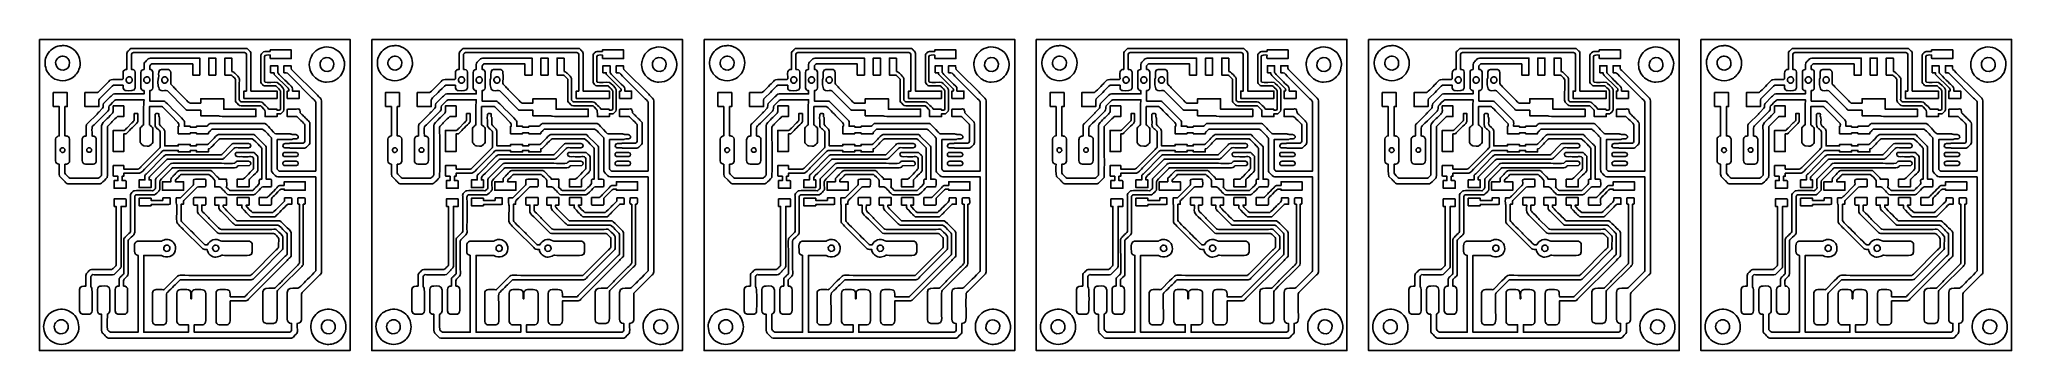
# Model space of a CAD drawing. Header units: millimetres. Extents: x 386 to 668, y -312 to -268.
import ezdxf

# ---------------------------------------------------------------- set-up
doc = ezdxf.new("R2010")
doc.units = ezdxf.units.MM
doc.header["$MEASUREMENT"] = 0
doc.layers.add('Layer 1', color=7, linetype='Continuous')

msp = doc.modelspace()

# ---------------------------------------------------------------- linework, layer by layer
at = {"layer": 'Layer 1', "color": 250}
for points, knots in [([(386.2843, -267.6481), (386.2843, -267.6481), (430.7009, -267.6481), (430.7009, -267.6481), (430.7009, -267.6481), (430.7009, -312.0646), (430.7009, -312.0646), (430.7009, -312.0646), (386.2843, -312.0646), (386.2843, -312.0646), (386.2843, -312.0646), (386.2843, -267.6481), (386.2843, -267.6481)], [0, 0, 0, 0, 0.25, 0.25, 0.25, 0.5, 0.5, 0.5, 0.75, 0.75, 0.75, 1, 1, 1, 1]), ([(433.7843, -267.6481), (433.7843, -267.6481), (478.2009, -267.6481), (478.2009, -267.6481), (478.2009, -267.6481), (478.2009, -312.0646), (478.2009, -312.0646), (478.2009, -312.0646), (433.7843, -312.0646), (433.7843, -312.0646), (433.7843, -312.0646), (433.7843, -267.6481), (433.7843, -267.6481)], [0, 0, 0, 0, 0.25, 0.25, 0.25, 0.5, 0.5, 0.5, 0.75, 0.75, 0.75, 1, 1, 1, 1]), ([(481.2843, -267.6481), (481.2843, -267.6481), (525.7009, -267.6481), (525.7009, -267.6481), (525.7009, -267.6481), (525.7009, -312.0646), (525.7009, -312.0646), (525.7009, -312.0646), (481.2843, -312.0646), (481.2843, -312.0646), (481.2843, -312.0646), (481.2843, -267.6481), (481.2843, -267.6481)], [0, 0, 0, 0, 0.25, 0.25, 0.25, 0.5, 0.5, 0.5, 0.75, 0.75, 0.75, 1, 1, 1, 1]), ([(528.7843, -267.6481), (528.7843, -267.6481), (573.2009, -267.6481), (573.2009, -267.6481), (573.2009, -267.6481), (573.2009, -312.0646), (573.2009, -312.0646), (573.2009, -312.0646), (528.7843, -312.0646), (528.7843, -312.0646), (528.7843, -312.0646), (528.7843, -267.6481), (528.7843, -267.6481)], [0, 0, 0, 0, 0.25, 0.25, 0.25, 0.5, 0.5, 0.5, 0.75, 0.75, 0.75, 1, 1, 1, 1]), ([(576.2843, -267.6481), (576.2843, -267.6481), (620.7009, -267.6481), (620.7009, -267.6481), (620.7009, -267.6481), (620.7009, -312.0646), (620.7009, -312.0646), (620.7009, -312.0646), (576.2843, -312.0646), (576.2843, -312.0646), (576.2843, -312.0646), (576.2843, -267.6481), (576.2843, -267.6481)], [0, 0, 0, 0, 0.25, 0.25, 0.25, 0.5, 0.5, 0.5, 0.75, 0.75, 0.75, 1, 1, 1, 1]), ([(623.7843, -267.6481), (623.7843, -267.6481), (668.2009, -267.6481), (668.2009, -267.6481), (668.2009, -267.6481), (668.2009, -312.0646), (668.2009, -312.0646), (668.2009, -312.0646), (623.7843, -312.0646), (623.7843, -312.0646), (623.7843, -312.0646), (623.7843, -267.6481), (623.7843, -267.6481)], [0, 0, 0, 0, 0.25, 0.25, 0.25, 0.5, 0.5, 0.5, 0.75, 0.75, 0.75, 1, 1, 1, 1]), ([(389.4582, -268.5352), (389.3881, -268.552), (389.2696, -268.5117), (388.9244, -268.6046), (388.1641, -268.8091), (387.5607, -269.3979), (387.2581, -270.1132), (386.9852, -270.7585), (387.0481, -271.5239), (387.3627, -272.1546), (387.5396, -272.5092), (387.6455, -272.6093), (387.9101, -272.8771), (388.5976, -273.5726), (389.7863, -273.738), (390.7285, -273.2661), (391.0346, -273.1128), (391.2188, -272.9531), (391.451, -272.7187), (391.6271, -272.541), (391.8461, -272.1948), (391.939, -271.9367), (392.2609, -271.0429), (392.1092, -270.2489), (391.5988, -269.5059), (391.3716, -269.1752), (390.9074, -268.8475), (390.5112, -268.6886), (390.3833, -268.6373), (390.1908, -268.574), (390.0173, -268.5475), (389.7269, -268.5032), (389.6631, -268.4858), (389.4582, -268.5352)], [0, 0, 0, 0, 0.09090909, 0.09090909, 0.09090909, 0.18181818, 0.18181818, 0.18181818, 0.27272727, 0.27272727, 0.27272727, 0.36363636, 0.36363636, 0.36363636, 0.45454545, 0.45454545, 0.45454545, 0.54545455, 0.54545455, 0.54545455, 0.63636364, 0.63636364, 0.63636364, 0.72727273, 0.72727273, 0.72727273, 0.81818182, 0.81818182, 0.81818182, 0.90909091, 0.90909091, 0.90909091, 1, 1, 1, 1]), ([(389.4787, -270.0402), (390.0534, -269.9542), (390.5225, -270.403), (390.5856, -270.901), (390.7512, -272.2095), (388.7952, -272.4553), (388.6111, -271.1576), (388.5249, -270.5494), (388.966, -270.117), (389.4787, -270.0402)], [0, 0, 0, 0, 0.33333333, 0.33333333, 0.33333333, 0.66666667, 0.66666667, 0.66666667, 1, 1, 1, 1]), ([(401.237, -271.2338), (401.237, -271.2338), (401.237, -271.9323), (401.237, -271.9323), (400.9508, -271.9323), (400.7925, -272.0943), (400.7925, -272.3768), (400.7925, -272.3768), (400.7925, -274.5357), (400.7925, -274.5357), (400.7925, -274.7498), (401.0104, -274.9434), (401.237, -274.9484), (401.237, -274.9484), (401.237, -275.4246), (401.237, -275.4246), (401.237, -275.4246), (397.0144, -275.4246), (397.0144, -275.4246), (396.7377, -275.4246), (396.5776, -275.6868), (396.4032, -275.8612), (396.4032, -275.8612), (395.4628, -276.794), (395.4628, -276.794), (395.3177, -276.9856), (395.4689, -277.308), (395.3102, -277.4668), (395.3102, -277.4668), (394.7679, -278.004), (394.7679, -278.004), (394.6611, -278.1096), (394.6193, -278.1863), (394.5146, -278.2904), (394.5146, -278.2904), (393.1646, -279.6391), (393.1646, -279.6391), (393.0549, -279.7463), (392.9823, -279.7882), (392.9823, -279.9965), (392.9823, -279.9965), (392.9823, -281.4252), (392.9823, -281.4252), (392.7811, -281.4252), (392.6644, -281.4636), (392.551, -281.5653), (392.4595, -281.6474), (392.3791, -281.8027), (392.3791, -281.9649), (392.3791, -281.9649), (392.3791, -284.9175), (392.3791, -284.9175), (392.3791, -285.2137), (392.5858, -285.4572), (392.8871, -285.4572), (392.8871, -285.4572), (393.9665, -285.4572), (393.9665, -285.4572), (394.2004, -285.4572), (394.411, -285.1975), (394.411, -284.9493), (394.411, -284.9493), (394.411, -281.9014), (394.411, -281.9014), (394.411, -281.7829), (394.3004, -281.6019), (394.2274, -281.5453), (394.1201, -281.4623), (393.9911, -281.4252), (393.8078, -281.4252), (393.8078, -279.8044), (393.6016, -280.3455), (394.6888, -279.2583), (394.6888, -279.2583), (396.071, -277.8784), (396.071, -277.8784), (396.3298, -277.6187), (396.1298, -277.3371), (396.2594, -277.146), (396.3247, -277.0497), (397.1286, -276.2501), (397.2049, -276.2501), (397.2049, -276.2501), (401.237, -276.2501), (401.237, -276.2501), (401.237, -276.7577), (401.1735, -276.689), (401.1735, -277.2978), (401.1735, -277.2978), (401.1735, -279.8377), (401.1735, -279.8377), (401.0507, -279.8705), (400.9956, -279.968), (400.9116, -280.052), (400.8514, -280.1121), (400.6973, -280.2234), (400.6973, -280.314), (400.6973, -280.314), (400.6973, -282.3459), (400.6973, -282.3459), (400.6973, -282.4311), (401.12, -282.8539), (401.2052, -282.8539), (402.0506, -282.8539), (401.941, -282.9594), (402.2768, -282.6237), (402.3387, -282.5618), (402.5069, -282.4376), (402.5069, -282.3459), (402.5069, -282.3459), (402.5069, -280.3457), (402.5069, -280.3457), (402.5069, -280.244), (402.1002, -279.8648), (401.999, -279.8377), (401.999, -279.8377), (401.999, -277.2343), (401.999, -277.2343), (401.999, -277.2343), (403.7769, -277.2343), (403.7769, -277.2343), (403.8825, -277.2343), (405.0081, -278.4179), (405.1024, -278.5122), (405.1024, -278.5122), (406.071, -279.512), (406.071, -279.512), (406.2748, -279.7093), (406.2216, -279.6584), (406.2216, -280.0282), (406.2216, -280.0282), (406.1263, -280.0282), (406.1263, -280.0282), (406.1263, -280.0282), (406.1263, -281.1077), (406.1263, -281.1077), (406.1263, -281.1077), (407.8407, -281.1077), (407.8407, -281.1077), (407.8407, -281.1077), (407.8407, -280.9807), (407.8407, -280.9807), (407.8407, -280.9807), (408.7297, -280.9807), (408.7297, -280.9807), (408.7297, -280.9807), (408.7297, -281.1077), (408.7297, -281.1077), (408.7297, -281.1077), (410.4442, -281.1077), (410.4442, -281.1077), (410.4442, -280.8463), (410.5, -280.9095), (410.6744, -280.7346), (410.743, -280.6658), (410.9198, -280.4409), (411.0156, -280.4409), (411.0156, -280.4409), (418.1591, -280.4409), (418.1591, -280.4409), (418.2748, -280.4409), (419.1651, -281.4034), (419.3103, -281.544), (419.4675, -281.6961), (419.4653, -281.6414), (419.4618, -281.9321), (419.4618, -281.9321), (419.4608, -285.9017), (419.4608, -285.9017), (419.4608, -286.4575), (419.4031, -286.499), (419.7067, -286.7988), (419.8741, -286.9641), (420.0811, -287.2669), (420.3815, -287.2669), (420.3815, -287.2669), (425.7788, -287.2669), (425.7788, -287.2669), (425.7788, -287.2669), (425.7788, -300.6649), (425.7788, -300.6649), (425.7788, -300.7782), (424.1162, -302.3752), (424.0088, -302.4825), (423.3328, -303.1585), (423.4894, -303.1739), (422.9215, -303.1731), (422.3652, -303.1722), (421.715, -303.0388), (421.715, -303.7763), (421.715, -303.7763), (421.715, -307.5861), (421.715, -307.5861), (421.715, -307.9837), (421.9295, -308.1894), (422.3182, -308.1894), (422.3182, -308.1894), (422.3182, -309.2053), (422.3182, -309.2053), (422.3182, -309.2825), (422.1414, -309.4593), (422.0642, -309.4593), (422.0642, -309.4593), (408.4122, -309.4593), (408.4122, -309.4593), (408.4122, -309.4593), (408.4122, -308.3798), (408.4122, -308.3798), (408.4122, -308.3798), (409.6187, -308.3798), (409.6187, -308.3798), (409.8955, -308.3798), (410.0632, -308.0736), (410.0632, -307.7766), (410.0632, -307.7766), (410.0632, -303.9668), (410.0632, -303.9668), (410.0632, -303.1936), (409.3035, -303.3635), (408.5392, -303.3635), (408.2951, -303.3635), (408.0891, -303.5499), (408.0427, -303.756), (408.0067, -303.9158), (408.0312, -304.4635), (408.0312, -304.6652), (408.0312, -304.6652), (407.936, -304.6652), (407.936, -304.6652), (407.936, -303.2448), (408.036, -303.3635), (406.4438, -303.3635), (406.1655, -303.3635), (405.9358, -303.5869), (405.9358, -303.8715), (405.9358, -303.8715), (405.9358, -307.9354), (405.9358, -307.9354), (405.9358, -308.126), (406.154, -308.3798), (406.3486, -308.3798), (406.3486, -308.3798), (407.5868, -308.3798), (407.5868, -308.3798), (407.5868, -308.3798), (407.5868, -309.4593), (407.5868, -309.4593), (407.5868, -309.4593), (401.2052, -309.4593), (401.2052, -309.4593), (401.2052, -309.4593), (401.2052, -298.4742), (401.2052, -298.4742), (401.2052, -298.4742), (403.6499, -298.4742), (403.6499, -298.4742), (403.7736, -298.4742), (403.8853, -298.5871), (404.026, -298.6379), (404.8389, -298.9315), (405.7453, -298.3881), (405.7453, -297.5535), (405.7453, -297.1588), (405.6601, -296.8466), (405.3895, -296.5759), (405.0266, -296.2131), (404.3275, -296.0838), (403.8671, -296.3737), (403.6984, -296.48), (403.5261, -296.4423), (403.2689, -296.4423), (403.2689, -296.4423), (400.6013, -296.4416), (400.6013, -296.4416), (399.6843, -296.4366), (399.8718, -297.1663), (399.8718, -297.871), (399.8718, -298.2003), (400.0267, -298.4664), (400.3798, -298.4742), (400.3798, -298.4742), (400.3798, -309.4593), (400.3798, -309.4593), (400.3798, -309.4593), (396.4112, -309.4593), (396.4112, -309.4593), (396.3348, -309.4593), (396.0585, -309.1796), (396.0245, -309.1158), (395.9501, -308.9763), (395.9984, -307.103), (395.9984, -306.8559), (396.2066, -306.8074), (396.3477, -306.634), (396.3477, -306.3797), (396.3477, -306.3797), (396.3477, -303.427), (396.3477, -303.427), (396.3477, -302.7511), (395.6576, -302.8556), (395.173, -302.8556), (394.8338, -302.8556), (394.5697, -303.0264), (394.5697, -303.3635), (394.5697, -303.3635), (394.5697, -306.3797), (394.5697, -306.3797), (394.5697, -306.7375), (394.8089, -306.8877), (395.173, -306.8877), (395.173, -306.8877), (395.173, -309.1736), (395.173, -309.1736), (395.173, -309.5423), (395.366, -309.6365), (395.5619, -309.8324), (395.6936, -309.9641), (395.938, -310.2848), (396.1572, -310.2848), (396.1572, -310.2848), (422.3182, -310.2848), (422.3182, -310.2848), (422.4113, -310.2848), (422.4546, -310.2593), (422.522, -310.2028), (422.5888, -310.147), (422.531, -310.1982), (422.5847, -310.1386), (423.3062, -309.338), (423.1437, -309.8772), (423.1437, -308.1894), (423.7034, -308.1894), (423.7475, -307.8517), (423.7469, -307.3639), (423.7455, -306.253), (423.7222, -305.1382), (423.7443, -304.0276), (423.7487, -303.8034), (423.8847, -303.7496), (424.0247, -303.6096), (424.0247, -303.6096), (426.3583, -301.2761), (426.3583, -301.2761), (426.486, -301.1493), (426.6043, -301.0685), (426.6043, -300.8236), (426.6043, -300.8236), (426.6043, -276.4089), (426.6043, -276.4089), (426.6043, -276.1034), (426.3192, -275.9174), (426.1519, -275.7501), (425.9589, -275.5571), (425.7892, -275.3874), (425.5963, -275.1945), (425.5963, -275.1945), (422.8024, -272.4006), (422.8024, -272.4006), (422.2467, -271.8449), (422.2547, -272.0397), (422.2547, -271.3926), (422.2547, -271.3926), (421.2388, -271.3926), (421.2388, -271.3926), (421.2388, -271.3926), (421.2388, -272.4085), (421.2388, -272.4085), (421.8439, -272.4085), (421.677, -272.4181), (422.1515, -272.8927), (422.1515, -272.8927), (425.2788, -276.0199), (425.2788, -276.0199), (425.3701, -276.1113), (425.7788, -276.4586), (425.7788, -276.5676), (425.7788, -276.5676), (425.7788, -286.4415), (425.7788, -286.4415), (425.7788, -286.4415), (420.572, -286.4415), (420.572, -286.4415), (420.4945, -286.4415), (420.2863, -286.2332), (420.2863, -286.1557), (420.2863, -286.1557), (420.2863, -281.9331), (420.2863, -281.9331), (420.2863, -281.9331), (422.2547, -281.9331), (422.2547, -281.9331), (422.3781, -281.9331), (422.3667, -281.896), (422.4402, -281.8647), (422.6352, -281.7816), (422.9953, -281.9085), (423.1656, -281.7963), (423.4345, -281.6193), (423.2735, -281.2391), (422.9234, -281.2327), (422.7668, -281.2299), (422.5678, -281.2596), (422.4354, -281.2127), (422.2309, -281.1403), (422.2116, -281.1383), (421.9691, -281.1393), (421.9691, -281.1393), (420.3814, -281.1395), (420.3814, -281.1395), (419.9013, -281.142), (420.0305, -281.1217), (419.4053, -280.4965), (419.2578, -280.349), (418.7552, -279.7959), (418.612, -279.7022), (418.4294, -279.5827), (418.3803, -279.6472), (418.1909, -279.6472), (418.1909, -279.6472), (410.7467, -279.6319), (410.7467, -279.6319), (410.5602, -279.6619), (410.4885, -279.7725), (410.3735, -279.8941), (410.3275, -279.9429), (410.2664, -280.0282), (410.1902, -280.0282), (410.1902, -280.0282), (408.7297, -280.0282), (408.7297, -280.0282), (408.7297, -280.0282), (408.7297, -280.1552), (408.7297, -280.1552), (408.7297, -280.1552), (407.8407, -280.1552), (407.8407, -280.1552), (407.8407, -280.1552), (407.8407, -280.0282), (407.8407, -280.0282), (407.8407, -280.0282), (407.0153, -280.0282), (407.0153, -280.0282), (407.0153, -279.8295), (407.0671, -279.4341), (406.9791, -279.2715), (406.8756, -279.0801), (404.7201, -276.9909), (404.3723, -276.639), (404.1178, -276.3815), (404.1348, -276.4406), (403.8086, -276.4406), (403.8086, -276.4406), (402.0625, -276.4406), (402.0625, -276.4406), (402.0625, -276.4406), (402.0625, -274.9484), (402.0625, -274.9484), (402.2799, -274.9436), (402.5069, -274.8064), (402.5069, -274.5674), (402.5069, -274.5674), (402.5069, -272.3133), (402.5069, -272.3133), (402.5069, -272.065), (402.278, -271.9323), (402.0625, -271.9323), (402.0625, -271.9323), (402.0625, -271.4243), (402.0625, -271.4243), (402.0625, -271.3468), (402.2707, -271.1386), (402.3482, -271.1386), (402.3482, -271.1386), (408.19, -271.1386), (408.19, -271.1386), (408.19, -271.1386), (408.19, -272.726), (408.19, -272.726), (408.19, -272.726), (409.2059, -272.726), (409.2059, -272.726), (409.2059, -272.726), (409.2059, -270.3131), (409.2059, -270.3131), (409.2059, -270.3131), (402.1577, -270.3131), (402.1577, -270.3131), (401.868, -270.3131), (401.7472, -270.5173), (401.5942, -270.6703), (401.4412, -270.8233), (401.237, -270.9441), (401.237, -271.2338)], [0, 0, 0, 0, 0.00609756, 0.00609756, 0.00609756, 0.01219512, 0.01219512, 0.01219512, 0.01829268, 0.01829268, 0.01829268, 0.02439024, 0.02439024, 0.02439024, 0.0304878, 0.0304878, 0.0304878, 0.03658537, 0.03658537, 0.03658537, 0.04268293, 0.04268293, 0.04268293, 0.04878049, 0.04878049, 0.04878049, 0.05487805, 0.05487805, 0.05487805, 0.06097561, 0.06097561, 0.06097561, 0.06707317, 0.06707317, 0.06707317, 0.07317073, 0.07317073, 0.07317073, 0.07926829, 0.07926829, 0.07926829, 0.08536585, 0.08536585, 0.08536585, 0.09146341, 0.09146341, 0.09146341, 0.09756098, 0.09756098, 0.09756098, 0.10365854, 0.10365854, 0.10365854, 0.1097561, 0.1097561, 0.1097561, 0.11585366, 0.11585366, 0.11585366, 0.12195122, 0.12195122, 0.12195122, 0.12804878, 0.12804878, 0.12804878, 0.13414634, 0.13414634, 0.13414634, 0.1402439, 0.1402439, 0.1402439, 0.14634146, 0.14634146, 0.14634146, 0.15243902, 0.15243902, 0.15243902, 0.15853659, 0.15853659, 0.15853659, 0.16463415, 0.16463415, 0.16463415, 0.17073171, 0.17073171, 0.17073171, 0.17682927, 0.17682927, 0.17682927, 0.18292683, 0.18292683, 0.18292683, 0.18902439, 0.18902439, 0.18902439, 0.19512195, 0.19512195, 0.19512195, 0.20121951, 0.20121951, 0.20121951, 0.20731707, 0.20731707, 0.20731707, 0.21341463, 0.21341463, 0.21341463, 0.2195122, 0.2195122, 0.2195122, 0.22560976, 0.22560976, 0.22560976, 0.23170732, 0.23170732, 0.23170732, 0.23780488, 0.23780488, 0.23780488, 0.24390244, 0.24390244, 0.24390244, 0.25, 0.25, 0.25, 0.25609756, 0.25609756, 0.25609756, 0.26219512, 0.26219512, 0.26219512, 0.26829268, 0.26829268, 0.26829268, 0.27439024, 0.27439024, 0.27439024, 0.2804878, 0.2804878, 0.2804878, 0.28658537, 0.28658537, 0.28658537, 0.29268293, 0.29268293, 0.29268293, 0.29878049, 0.29878049, 0.29878049, 0.30487805, 0.30487805, 0.30487805, 0.31097561, 0.31097561, 0.31097561, 0.31707317, 0.31707317, 0.31707317, 0.32317073, 0.32317073, 0.32317073, 0.32926829, 0.32926829, 0.32926829, 0.33536585, 0.33536585, 0.33536585, 0.34146341, 0.34146341, 0.34146341, 0.34756098, 0.34756098, 0.34756098, 0.35365854, 0.35365854, 0.35365854, 0.3597561, 0.3597561, 0.3597561, 0.36585366, 0.36585366, 0.36585366, 0.37195122, 0.37195122, 0.37195122, 0.37804878, 0.37804878, 0.37804878, 0.38414634, 0.38414634, 0.38414634, 0.3902439, 0.3902439, 0.3902439, 0.39634146, 0.39634146, 0.39634146, 0.40243902, 0.40243902, 0.40243902, 0.40853659, 0.40853659, 0.40853659, 0.41463415, 0.41463415, 0.41463415, 0.42073171, 0.42073171, 0.42073171, 0.42682927, 0.42682927, 0.42682927, 0.43292683, 0.43292683, 0.43292683, 0.43902439, 0.43902439, 0.43902439, 0.44512195, 0.44512195, 0.44512195, 0.45121951, 0.45121951, 0.45121951, 0.45731707, 0.45731707, 0.45731707, 0.46341463, 0.46341463, 0.46341463, 0.4695122, 0.4695122, 0.4695122, 0.47560976, 0.47560976, 0.47560976, 0.48170732, 0.48170732, 0.48170732, 0.48780488, 0.48780488, 0.48780488, 0.49390244, 0.49390244, 0.49390244, 0.5, 0.5, 0.5, 0.50609756, 0.50609756, 0.50609756, 0.51219512, 0.51219512, 0.51219512, 0.51829268, 0.51829268, 0.51829268, 0.52439024, 0.52439024, 0.52439024, 0.5304878, 0.5304878, 0.5304878, 0.53658537, 0.53658537, 0.53658537, 0.54268293, 0.54268293, 0.54268293, 0.54878049, 0.54878049, 0.54878049, 0.55487805, 0.55487805, 0.55487805, 0.56097561, 0.56097561, 0.56097561, 0.56707317, 0.56707317, 0.56707317, 0.57317073, 0.57317073, 0.57317073, 0.57926829, 0.57926829, 0.57926829, 0.58536585, 0.58536585, 0.58536585, 0.59146341, 0.59146341, 0.59146341, 0.59756098, 0.59756098, 0.59756098, 0.60365854, 0.60365854, 0.60365854, 0.6097561, 0.6097561, 0.6097561, 0.61585366, 0.61585366, 0.61585366, 0.62195122, 0.62195122, 0.62195122, 0.62804878, 0.62804878, 0.62804878, 0.63414634, 0.63414634, 0.63414634, 0.6402439, 0.6402439, 0.6402439, 0.64634146, 0.64634146, 0.64634146, 0.65243902, 0.65243902, 0.65243902, 0.65853659, 0.65853659, 0.65853659, 0.66463415, 0.66463415, 0.66463415, 0.67073171, 0.67073171, 0.67073171, 0.67682927, 0.67682927, 0.67682927, 0.68292683, 0.68292683, 0.68292683, 0.68902439, 0.68902439, 0.68902439, 0.69512195, 0.69512195, 0.69512195, 0.70121951, 0.70121951, 0.70121951, 0.70731707, 0.70731707, 0.70731707, 0.71341463, 0.71341463, 0.71341463, 0.7195122, 0.7195122, 0.7195122, 0.72560976, 0.72560976, 0.72560976, 0.73170732, 0.73170732, 0.73170732, 0.73780488, 0.73780488, 0.73780488, 0.74390244, 0.74390244, 0.74390244, 0.75, 0.75, 0.75, 0.75609756, 0.75609756, 0.75609756, 0.76219512, 0.76219512, 0.76219512, 0.76829268, 0.76829268, 0.76829268, 0.77439024, 0.77439024, 0.77439024, 0.7804878, 0.7804878, 0.7804878, 0.78658537, 0.78658537, 0.78658537, 0.79268293, 0.79268293, 0.79268293, 0.79878049, 0.79878049, 0.79878049, 0.80487805, 0.80487805, 0.80487805, 0.81097561, 0.81097561, 0.81097561, 0.81707317, 0.81707317, 0.81707317, 0.82317073, 0.82317073, 0.82317073, 0.82926829, 0.82926829, 0.82926829, 0.83536585, 0.83536585, 0.83536585, 0.84146341, 0.84146341, 0.84146341, 0.84756098, 0.84756098, 0.84756098, 0.85365854, 0.85365854, 0.85365854, 0.8597561, 0.8597561, 0.8597561, 0.86585366, 0.86585366, 0.86585366, 0.87195122, 0.87195122, 0.87195122, 0.87804878, 0.87804878, 0.87804878, 0.88414634, 0.88414634, 0.88414634, 0.8902439, 0.8902439, 0.8902439, 0.89634146, 0.89634146, 0.89634146, 0.90243902, 0.90243902, 0.90243902, 0.90853659, 0.90853659, 0.90853659, 0.91463415, 0.91463415, 0.91463415, 0.92073171, 0.92073171, 0.92073171, 0.92682927, 0.92682927, 0.92682927, 0.93292683, 0.93292683, 0.93292683, 0.93902439, 0.93902439, 0.93902439, 0.94512195, 0.94512195, 0.94512195, 0.95121951, 0.95121951, 0.95121951, 0.95731707, 0.95731707, 0.95731707, 0.96341463, 0.96341463, 0.96341463, 0.9695122, 0.9695122, 0.9695122, 0.97560976, 0.97560976, 0.97560976, 0.98170732, 0.98170732, 0.98170732, 0.98780488, 0.98780488, 0.98780488, 0.99390244, 0.99390244, 0.99390244, 1, 1, 1, 1]), ([(398.7923, -269.6464), (398.7923, -269.6464), (398.7923, -271.9323), (398.7923, -271.9323), (398.1107, -271.9323), (398.2526, -272.3447), (398.2526, -273.2657), (398.2526, -273.2657), (398.1506, -273.3542), (398.1506, -273.3542), (397.7019, -273.361), (397.2464, -273.3612), (396.791, -273.3598), (396.387, -273.3586), (396.3457, -273.5058), (395.9588, -273.8928), (395.8653, -273.9862), (394.6749, -275.2342), (394.5697, -275.2342), (394.5697, -275.2342), (392.7918, -275.2342), (392.7918, -275.2342), (392.7918, -275.2342), (392.7918, -277.2343), (392.7918, -277.2343), (392.7918, -277.2343), (394.792, -277.2343), (394.792, -277.2343), (394.792, -277.2343), (394.792, -276.3136), (394.792, -276.3136), (394.792, -276.1584), (394.9041, -276.0892), (394.9903, -276.004), (394.9903, -276.004), (395.7841, -275.2103), (395.7841, -275.2103), (395.9144, -275.0801), (396.756, -274.1864), (396.8557, -274.1864), (396.8557, -274.1864), (398.2526, -274.1864), (398.2526, -274.1864), (398.2526, -274.1864), (398.2526, -274.5357), (398.2526, -274.5357), (398.2526, -274.7304), (398.4707, -274.9484), (398.6653, -274.9484), (399.1186, -274.9484), (399.967, -275.0827), (399.967, -274.5674), (399.967, -274.5674), (399.967, -272.3133), (399.967, -272.3133), (399.967, -271.9768), (399.6767, -271.9323), (399.4273, -271.9323), (399.4273, -271.9323), (399.4273, -269.7416), (399.4273, -269.7416), (399.4273, -269.6405), (399.5891, -269.5194), (399.7131, -269.5194), (399.7131, -269.5194), (415.5875, -269.5194), (415.5875, -269.5194), (415.7114, -269.5194), (415.8732, -269.6405), (415.8732, -269.7416), (415.8732, -269.7416), (415.8732, -275.0119), (415.8732, -275.0119), (415.8732, -275.0119), (415.524, -275.0119), (415.524, -275.0119), (415.524, -275.0119), (415.524, -276.0596), (415.524, -276.0596), (415.524, -276.0596), (420.2545, -276.0596), (420.2545, -276.0596), (420.2545, -276.0596), (420.2545, -275.0119), (420.2545, -275.0119), (420.2545, -275.0119), (416.5082, -275.0119), (416.5082, -275.0119), (416.5082, -275.0119), (416.5082, -269.6464), (416.5082, -269.6464), (416.5082, -269.4051), (416.3772, -269.3406), (416.2463, -269.2098), (416.146, -269.1097), (416.0139, -268.9161), (415.8415, -268.9161), (415.8415, -268.9161), (399.4591, -268.9161), (399.4591, -268.9161), (399.2866, -268.9161), (399.1545, -269.1097), (399.0543, -269.2098), (398.9234, -269.3406), (398.7923, -269.4051), (398.7923, -269.6464)], [0, 0, 0, 0, 0.02857143, 0.02857143, 0.02857143, 0.05714286, 0.05714286, 0.05714286, 0.08571429, 0.08571429, 0.08571429, 0.11428571, 0.11428571, 0.11428571, 0.14285714, 0.14285714, 0.14285714, 0.17142857, 0.17142857, 0.17142857, 0.2, 0.2, 0.2, 0.22857143, 0.22857143, 0.22857143, 0.25714286, 0.25714286, 0.25714286, 0.28571429, 0.28571429, 0.28571429, 0.31428571, 0.31428571, 0.31428571, 0.34285714, 0.34285714, 0.34285714, 0.37142857, 0.37142857, 0.37142857, 0.4, 0.4, 0.4, 0.42857143, 0.42857143, 0.42857143, 0.45714286, 0.45714286, 0.45714286, 0.48571429, 0.48571429, 0.48571429, 0.51428571, 0.51428571, 0.51428571, 0.54285714, 0.54285714, 0.54285714, 0.57142857, 0.57142857, 0.57142857, 0.6, 0.6, 0.6, 0.62857143, 0.62857143, 0.62857143, 0.65714286, 0.65714286, 0.65714286, 0.68571429, 0.68571429, 0.68571429, 0.71428571, 0.71428571, 0.71428571, 0.74285714, 0.74285714, 0.74285714, 0.77142857, 0.77142857, 0.77142857, 0.8, 0.8, 0.8, 0.82857143, 0.82857143, 0.82857143, 0.85714286, 0.85714286, 0.85714286, 0.88571429, 0.88571429, 0.88571429, 0.91428571, 0.91428571, 0.91428571, 0.94285714, 0.94285714, 0.94285714, 0.97142857, 0.97142857, 0.97142857, 1, 1, 1, 1]), ([(410.4759, -272.726), (410.4759, -272.726), (411.4919, -272.726), (411.4919, -272.726), (411.4919, -272.726), (411.4919, -270.3131), (411.4919, -270.3131), (411.4919, -270.3131), (410.4759, -270.3131), (410.4759, -270.3131), (410.4759, -270.3131), (410.4759, -272.726), (410.4759, -272.726)], [0, 0, 0, 0, 0.25, 0.25, 0.25, 0.5, 0.5, 0.5, 0.75, 0.75, 0.75, 1, 1, 1, 1]), ([(419.2703, -269.3606), (418.4276, -269.3606), (418.4549, -269.2711), (418.1511, -269.5749), (418.0624, -269.6636), (417.9369, -269.7422), (417.9369, -269.9004), (417.9369, -269.9004), (417.9369, -273.8055), (417.9369, -273.8055), (417.9369, -273.896), (418.0911, -274.0073), (418.1512, -274.0674), (418.2409, -274.1571), (418.2912, -274.2665), (418.4439, -274.2827), (418.4439, -274.2827), (419.9076, -274.2794), (419.9076, -274.2794), (420.147, -274.2794), (420.1159, -274.3147), (420.2467, -274.4483), (420.3364, -274.5399), (420.7308, -274.8706), (420.7308, -274.9802), (420.7308, -274.9802), (420.7308, -277.5518), (420.7308, -277.5518), (420.7308, -277.7865), (420.3712, -277.7423), (420.2545, -277.7423), (420.2518, -277.6175), (420.2632, -277.6678), (420.2228, -277.5836), (420.2228, -277.5836), (419.0481, -277.5836), (419.0481, -277.5836), (418.928, -277.3565), (418.6121, -277.0999), (418.421, -276.9089), (418.0169, -276.5048), (418.187, -276.5676), (417.4289, -276.5676), (417.4289, -276.5676), (415.4286, -276.5677), (415.4286, -276.5677), (415.0829, -276.5695), (415.1056, -276.602), (414.9259, -276.4037), (414.8089, -276.2745), (414.8572, -276.1683), (414.8572, -275.8374), (414.8572, -275.8374), (414.8572, -273.8372), (414.8572, -273.8372), (414.8572, -272.9491), (414.9657, -273.2319), (414.2143, -272.4799), (414.0959, -272.3614), (414.031, -272.223), (413.8095, -272.218), (413.8095, -272.218), (413.8095, -270.4083), (413.8095, -270.4083), (413.8095, -270.3352), (413.7874, -270.3131), (413.7143, -270.3131), (413.7143, -270.3131), (412.7936, -270.3131), (412.7936, -270.3131), (412.7936, -270.3131), (412.7936, -272.726), (412.7936, -272.726), (413.8895, -272.726), (413.6701, -272.6757), (414.1509, -273.1466), (414.3569, -273.3483), (414.3196, -273.2669), (414.3176, -273.6466), (414.3176, -273.6466), (414.3157, -276.3154), (414.3157, -276.3154), (414.316, -276.5946), (414.3981, -276.6011), (414.5477, -276.7502), (414.9412, -277.1422), (414.7824, -277.1073), (415.524, -277.1073), (415.524, -277.1073), (417.5242, -277.1073), (417.5242, -277.1073), (418.023, -277.1058), (417.7973, -277.0379), (418.3739, -277.591), (418.4706, -277.6836), (418.4816, -277.6619), (418.511, -277.8031), (418.5558, -278.0185), (418.5401, -278.421), (418.5401, -278.663), (418.5401, -278.663), (420.2545, -278.663), (420.2545, -278.663), (420.2545, -278.663), (420.2545, -278.2503), (420.2545, -278.2503), (420.9303, -278.2503), (420.7525, -278.305), (421.0404, -278.0202), (421.1266, -277.9349), (421.2388, -277.8659), (421.2388, -277.7106), (421.2388, -277.7106), (421.2388, -274.8214), (421.2388, -274.8214), (421.2388, -274.6168), (420.3362, -273.8045), (420.2739, -273.7861), (420.0019, -273.7061), (418.7264, -273.8582), (418.5457, -273.7364), (418.5081, -273.7111), (418.4449, -273.6415), (418.4449, -273.5832), (418.4449, -273.5832), (418.4449, -270.0591), (418.4449, -270.0591), (418.4449, -269.7982), (419.0142, -269.8686), (419.2703, -269.8686), (419.2703, -270.2137), (419.2218, -270.3766), (419.3656, -270.3766), (419.3656, -270.3766), (422.2865, -270.3766), (422.2865, -270.3766), (422.2865, -270.3766), (422.2865, -269.1384), (422.2865, -269.1384), (422.2865, -269.1384), (419.2703, -269.1384), (419.2703, -269.1384), (419.2703, -269.1384), (419.2703, -269.3606), (419.2703, -269.3606)], [0, 0, 0, 0, 0.02083333, 0.02083333, 0.02083333, 0.04166667, 0.04166667, 0.04166667, 0.0625, 0.0625, 0.0625, 0.08333333, 0.08333333, 0.08333333, 0.10416667, 0.10416667, 0.10416667, 0.125, 0.125, 0.125, 0.14583333, 0.14583333, 0.14583333, 0.16666667, 0.16666667, 0.16666667, 0.1875, 0.1875, 0.1875, 0.20833333, 0.20833333, 0.20833333, 0.22916667, 0.22916667, 0.22916667, 0.25, 0.25, 0.25, 0.27083333, 0.27083333, 0.27083333, 0.29166667, 0.29166667, 0.29166667, 0.3125, 0.3125, 0.3125, 0.33333333, 0.33333333, 0.33333333, 0.35416667, 0.35416667, 0.35416667, 0.375, 0.375, 0.375, 0.39583333, 0.39583333, 0.39583333, 0.41666667, 0.41666667, 0.41666667, 0.4375, 0.4375, 0.4375, 0.45833333, 0.45833333, 0.45833333, 0.47916667, 0.47916667, 0.47916667, 0.5, 0.5, 0.5, 0.52083333, 0.52083333, 0.52083333, 0.54166667, 0.54166667, 0.54166667, 0.5625, 0.5625, 0.5625, 0.58333333, 0.58333333, 0.58333333, 0.60416667, 0.60416667, 0.60416667, 0.625, 0.625, 0.625, 0.64583333, 0.64583333, 0.64583333, 0.66666667, 0.66666667, 0.66666667, 0.6875, 0.6875, 0.6875, 0.70833333, 0.70833333, 0.70833333, 0.72916667, 0.72916667, 0.72916667, 0.75, 0.75, 0.75, 0.77083333, 0.77083333, 0.77083333, 0.79166667, 0.79166667, 0.79166667, 0.8125, 0.8125, 0.8125, 0.83333333, 0.83333333, 0.83333333, 0.85416667, 0.85416667, 0.85416667, 0.875, 0.875, 0.875, 0.89583333, 0.89583333, 0.89583333, 0.91666667, 0.91666667, 0.91666667, 0.9375, 0.9375, 0.9375, 0.95833333, 0.95833333, 0.95833333, 0.97916667, 0.97916667, 0.97916667, 1, 1, 1, 1]), ([(427.3345, -273.742), (427.896, -273.742), (428.3785, -273.5935), (428.7998, -273.3024), (428.8629, -273.2588), (428.9188, -273.2148), (428.9773, -273.1623), (429.1546, -273.0035), (429.262, -272.9287), (429.4243, -272.6886), (429.737, -272.2263), (429.8354, -271.8905), (429.8986, -271.2876), (429.9531, -270.7666), (429.6251, -269.9234), (429.2321, -269.5267), (427.7041, -267.9837), (425.3267, -268.7932), (424.9234, -270.7277), (424.899, -270.8447), (424.8475, -271.1606), (424.8616, -271.2916), (424.9052, -271.694), (424.9565, -271.9413), (425.0931, -272.2687), (425.2206, -272.5742), (425.4917, -272.9298), (425.7512, -273.1346), (426.2025, -273.4909), (426.6875, -273.742), (427.3345, -273.742)], [0, 0, 0, 0, 0.1, 0.1, 0.1, 0.2, 0.2, 0.2, 0.3, 0.3, 0.3, 0.4, 0.4, 0.4, 0.5, 0.5, 0.5, 0.6, 0.6, 0.6, 0.7, 0.7, 0.7, 0.8, 0.8, 0.8, 0.9, 0.9, 0.9, 1, 1, 1, 1]), ([(427.279, -270.2398), (428.5834, -270.1005), (428.7758, -272.0494), (427.5209, -272.2135), (426.1814, -272.3886), (425.9574, -270.3809), (427.279, -270.2398)], [0, 0, 0, 0, 0.5, 0.5, 0.5, 1, 1, 1, 1]), ([(436.9582, -268.5352), (436.8881, -268.552), (436.7696, -268.5117), (436.4244, -268.6046), (435.6641, -268.8091), (435.0607, -269.3979), (434.7581, -270.1132), (434.4852, -270.7585), (434.5481, -271.5239), (434.8627, -272.1546), (435.0396, -272.5092), (435.1455, -272.6093), (435.4101, -272.8771), (436.0976, -273.5726), (437.2863, -273.738), (438.2285, -273.2661), (438.5346, -273.1128), (438.7188, -272.9531), (438.951, -272.7187), (439.1271, -272.541), (439.3461, -272.1948), (439.439, -271.9367), (439.7609, -271.0429), (439.6092, -270.2489), (439.0988, -269.5059), (438.8716, -269.1752), (438.4074, -268.8475), (438.0112, -268.6886), (437.8833, -268.6373), (437.6908, -268.574), (437.5173, -268.5475), (437.2269, -268.5032), (437.1631, -268.4858), (436.9582, -268.5352)], [0, 0, 0, 0, 0.09090909, 0.09090909, 0.09090909, 0.18181818, 0.18181818, 0.18181818, 0.27272727, 0.27272727, 0.27272727, 0.36363636, 0.36363636, 0.36363636, 0.45454545, 0.45454545, 0.45454545, 0.54545455, 0.54545455, 0.54545455, 0.63636364, 0.63636364, 0.63636364, 0.72727273, 0.72727273, 0.72727273, 0.81818182, 0.81818182, 0.81818182, 0.90909091, 0.90909091, 0.90909091, 1, 1, 1, 1]), ([(436.9787, -270.0402), (437.5534, -269.9542), (438.0225, -270.403), (438.0856, -270.901), (438.2512, -272.2095), (436.2952, -272.4553), (436.1111, -271.1576), (436.0249, -270.5494), (436.466, -270.117), (436.9787, -270.0402)], [0, 0, 0, 0, 0.33333333, 0.33333333, 0.33333333, 0.66666667, 0.66666667, 0.66666667, 1, 1, 1, 1]), ([(448.737, -271.2338), (448.737, -271.2338), (448.737, -271.9323), (448.737, -271.9323), (448.4508, -271.9323), (448.2925, -272.0943), (448.2925, -272.3768), (448.2925, -272.3768), (448.2925, -274.5357), (448.2925, -274.5357), (448.2925, -274.7498), (448.5104, -274.9434), (448.737, -274.9484), (448.737, -274.9484), (448.737, -275.4246), (448.737, -275.4246), (448.737, -275.4246), (444.5144, -275.4246), (444.5144, -275.4246), (444.2377, -275.4246), (444.0776, -275.6868), (443.9032, -275.8612), (443.9032, -275.8612), (442.9628, -276.794), (442.9628, -276.794), (442.8177, -276.9856), (442.9689, -277.308), (442.8102, -277.4668), (442.8102, -277.4668), (442.2679, -278.004), (442.2679, -278.004), (442.1611, -278.1096), (442.1193, -278.1863), (442.0146, -278.2904), (442.0146, -278.2904), (440.6646, -279.6391), (440.6646, -279.6391), (440.5549, -279.7463), (440.4823, -279.7882), (440.4823, -279.9965), (440.4823, -279.9965), (440.4823, -281.4252), (440.4823, -281.4252), (440.2811, -281.4252), (440.1644, -281.4636), (440.051, -281.5653), (439.9595, -281.6474), (439.8791, -281.8027), (439.8791, -281.9649), (439.8791, -281.9649), (439.8791, -284.9175), (439.8791, -284.9175), (439.8791, -285.2137), (440.0858, -285.4572), (440.3871, -285.4572), (440.3871, -285.4572), (441.4665, -285.4572), (441.4665, -285.4572), (441.7004, -285.4572), (441.911, -285.1975), (441.911, -284.9493), (441.911, -284.9493), (441.911, -281.9014), (441.911, -281.9014), (441.911, -281.7829), (441.8004, -281.6019), (441.7274, -281.5453), (441.6201, -281.4623), (441.4911, -281.4252), (441.3078, -281.4252), (441.3078, -279.8044), (441.1016, -280.3455), (442.1888, -279.2583), (442.1888, -279.2583), (443.571, -277.8784), (443.571, -277.8784), (443.8298, -277.6187), (443.6298, -277.3371), (443.7594, -277.146), (443.8247, -277.0497), (444.6286, -276.2501), (444.7049, -276.2501), (444.7049, -276.2501), (448.737, -276.2501), (448.737, -276.2501), (448.737, -276.7577), (448.6735, -276.689), (448.6735, -277.2978), (448.6735, -277.2978), (448.6735, -279.8377), (448.6735, -279.8377), (448.5507, -279.8705), (448.4956, -279.968), (448.4116, -280.052), (448.3514, -280.1121), (448.1973, -280.2234), (448.1973, -280.314), (448.1973, -280.314), (448.1973, -282.3459), (448.1973, -282.3459), (448.1973, -282.4311), (448.62, -282.8539), (448.7052, -282.8539), (449.5506, -282.8539), (449.441, -282.9594), (449.7768, -282.6237), (449.8387, -282.5618), (450.0069, -282.4376), (450.0069, -282.3459), (450.0069, -282.3459), (450.0069, -280.3457), (450.0069, -280.3457), (450.0069, -280.244), (449.6002, -279.8648), (449.499, -279.8377), (449.499, -279.8377), (449.499, -277.2343), (449.499, -277.2343), (449.499, -277.2343), (451.2769, -277.2343), (451.2769, -277.2343), (451.3825, -277.2343), (452.5081, -278.4179), (452.6024, -278.5122), (452.6024, -278.5122), (453.571, -279.512), (453.571, -279.512), (453.7748, -279.7093), (453.7216, -279.6584), (453.7216, -280.0282), (453.7216, -280.0282), (453.6263, -280.0282), (453.6263, -280.0282), (453.6263, -280.0282), (453.6263, -281.1077), (453.6263, -281.1077), (453.6263, -281.1077), (455.3407, -281.1077), (455.3407, -281.1077), (455.3407, -281.1077), (455.3407, -280.9807), (455.3407, -280.9807), (455.3407, -280.9807), (456.2297, -280.9807), (456.2297, -280.9807), (456.2297, -280.9807), (456.2297, -281.1077), (456.2297, -281.1077), (456.2297, -281.1077), (457.9442, -281.1077), (457.9442, -281.1077), (457.9442, -280.8463), (458, -280.9095), (458.1744, -280.7346), (458.243, -280.6658), (458.4198, -280.4409), (458.5156, -280.4409), (458.5156, -280.4409), (465.6591, -280.4409), (465.6591, -280.4409), (465.7748, -280.4409), (466.6651, -281.4034), (466.8103, -281.544), (466.9675, -281.6961), (466.9653, -281.6414), (466.9618, -281.9321), (466.9618, -281.9321), (466.9608, -285.9017), (466.9608, -285.9017), (466.9608, -286.4575), (466.9031, -286.499), (467.2067, -286.7988), (467.3741, -286.9641), (467.5811, -287.2669), (467.8815, -287.2669), (467.8815, -287.2669), (473.2788, -287.2669), (473.2788, -287.2669), (473.2788, -287.2669), (473.2788, -300.6649), (473.2788, -300.6649), (473.2788, -300.7782), (471.6162, -302.3752), (471.5088, -302.4825), (470.8328, -303.1585), (470.9894, -303.1739), (470.4215, -303.1731), (469.8652, -303.1722), (469.215, -303.0388), (469.215, -303.7763), (469.215, -303.7763), (469.215, -307.5861), (469.215, -307.5861), (469.215, -307.9837), (469.4295, -308.1894), (469.8182, -308.1894), (469.8182, -308.1894), (469.8182, -309.2053), (469.8182, -309.2053), (469.8182, -309.2825), (469.6414, -309.4593), (469.5642, -309.4593), (469.5642, -309.4593), (455.9122, -309.4593), (455.9122, -309.4593), (455.9122, -309.4593), (455.9122, -308.3798), (455.9122, -308.3798), (455.9122, -308.3798), (457.1187, -308.3798), (457.1187, -308.3798), (457.3955, -308.3798), (457.5632, -308.0736), (457.5632, -307.7766), (457.5632, -307.7766), (457.5632, -303.9668), (457.5632, -303.9668), (457.5632, -303.1936), (456.8035, -303.3635), (456.0392, -303.3635), (455.7951, -303.3635), (455.5891, -303.5499), (455.5427, -303.756), (455.5067, -303.9158), (455.5312, -304.4635), (455.5312, -304.6652), (455.5312, -304.6652), (455.436, -304.6652), (455.436, -304.6652), (455.436, -303.2448), (455.536, -303.3635), (453.9438, -303.3635), (453.6655, -303.3635), (453.4358, -303.5869), (453.4358, -303.8715), (453.4358, -303.8715), (453.4358, -307.9354), (453.4358, -307.9354), (453.4358, -308.126), (453.654, -308.3798), (453.8486, -308.3798), (453.8486, -308.3798), (455.0868, -308.3798), (455.0868, -308.3798), (455.0868, -308.3798), (455.0868, -309.4593), (455.0868, -309.4593), (455.0868, -309.4593), (448.7052, -309.4593), (448.7052, -309.4593), (448.7052, -309.4593), (448.7052, -298.4742), (448.7052, -298.4742), (448.7052, -298.4742), (451.1499, -298.4742), (451.1499, -298.4742), (451.2736, -298.4742), (451.3853, -298.5871), (451.526, -298.6379), (452.3389, -298.9315), (453.2453, -298.3881), (453.2453, -297.5535), (453.2453, -297.1588), (453.1601, -296.8466), (452.8895, -296.5759), (452.5266, -296.2131), (451.8275, -296.0838), (451.3671, -296.3737), (451.1984, -296.48), (451.0261, -296.4423), (450.7689, -296.4423), (450.7689, -296.4423), (448.1013, -296.4416), (448.1013, -296.4416), (447.1843, -296.4366), (447.3718, -297.1663), (447.3718, -297.871), (447.3718, -298.2003), (447.5267, -298.4664), (447.8798, -298.4742), (447.8798, -298.4742), (447.8798, -309.4593), (447.8798, -309.4593), (447.8798, -309.4593), (443.9112, -309.4593), (443.9112, -309.4593), (443.8348, -309.4593), (443.5585, -309.1796), (443.5245, -309.1158), (443.4501, -308.9763), (443.4984, -307.103), (443.4984, -306.8559), (443.7066, -306.8074), (443.8477, -306.634), (443.8477, -306.3797), (443.8477, -306.3797), (443.8477, -303.427), (443.8477, -303.427), (443.8477, -302.7511), (443.1576, -302.8556), (442.673, -302.8556), (442.3338, -302.8556), (442.0697, -303.0264), (442.0697, -303.3635), (442.0697, -303.3635), (442.0697, -306.3797), (442.0697, -306.3797), (442.0697, -306.7375), (442.3089, -306.8877), (442.673, -306.8877), (442.673, -306.8877), (442.673, -309.1736), (442.673, -309.1736), (442.673, -309.5423), (442.866, -309.6365), (443.0619, -309.8324), (443.1936, -309.9641), (443.438, -310.2848), (443.6572, -310.2848), (443.6572, -310.2848), (469.8182, -310.2848), (469.8182, -310.2848), (469.9113, -310.2848), (469.9546, -310.2593), (470.022, -310.2028), (470.0888, -310.147), (470.031, -310.1982), (470.0847, -310.1386), (470.8062, -309.338), (470.6437, -309.8772), (470.6437, -308.1894), (471.2034, -308.1894), (471.2475, -307.8517), (471.2469, -307.3639), (471.2455, -306.253), (471.2222, -305.1382), (471.2443, -304.0276), (471.2487, -303.8034), (471.3847, -303.7496), (471.5247, -303.6096), (471.5247, -303.6096), (473.8583, -301.2761), (473.8583, -301.2761), (473.986, -301.1493), (474.1043, -301.0685), (474.1043, -300.8236), (474.1043, -300.8236), (474.1043, -276.4089), (474.1043, -276.4089), (474.1043, -276.1034), (473.8192, -275.9174), (473.6519, -275.7501), (473.4589, -275.5571), (473.2892, -275.3874), (473.0963, -275.1945), (473.0963, -275.1945), (470.3024, -272.4006), (470.3024, -272.4006), (469.7467, -271.8449), (469.7547, -272.0397), (469.7547, -271.3926), (469.7547, -271.3926), (468.7388, -271.3926), (468.7388, -271.3926), (468.7388, -271.3926), (468.7388, -272.4085), (468.7388, -272.4085), (469.3439, -272.4085), (469.177, -272.4181), (469.6515, -272.8927), (469.6515, -272.8927), (472.7788, -276.0199), (472.7788, -276.0199), (472.8701, -276.1113), (473.2788, -276.4586), (473.2788, -276.5676), (473.2788, -276.5676), (473.2788, -286.4415), (473.2788, -286.4415), (473.2788, -286.4415), (468.072, -286.4415), (468.072, -286.4415), (467.9945, -286.4415), (467.7863, -286.2332), (467.7863, -286.1557), (467.7863, -286.1557), (467.7863, -281.9331), (467.7863, -281.9331), (467.7863, -281.9331), (469.7547, -281.9331), (469.7547, -281.9331), (469.8781, -281.9331), (469.8667, -281.896), (469.9402, -281.8647), (470.1352, -281.7816), (470.4953, -281.9085), (470.6656, -281.7963), (470.9345, -281.6193), (470.7735, -281.2391), (470.4234, -281.2327), (470.2668, -281.2299), (470.0678, -281.2596), (469.9354, -281.2127), (469.7309, -281.1403), (469.7116, -281.1383), (469.4691, -281.1393), (469.4691, -281.1393), (467.8814, -281.1395), (467.8814, -281.1395), (467.4013, -281.142), (467.5305, -281.1217), (466.9053, -280.4965), (466.7578, -280.349), (466.2552, -279.7959), (466.112, -279.7022), (465.9294, -279.5827), (465.8803, -279.6472), (465.6909, -279.6472), (465.6909, -279.6472), (458.2467, -279.6319), (458.2467, -279.6319), (458.0602, -279.6619), (457.9885, -279.7725), (457.8735, -279.8941), (457.8275, -279.9429), (457.7664, -280.0282), (457.6902, -280.0282), (457.6902, -280.0282), (456.2297, -280.0282), (456.2297, -280.0282), (456.2297, -280.0282), (456.2297, -280.1552), (456.2297, -280.1552), (456.2297, -280.1552), (455.3407, -280.1552), (455.3407, -280.1552), (455.3407, -280.1552), (455.3407, -280.0282), (455.3407, -280.0282), (455.3407, -280.0282), (454.5153, -280.0282), (454.5153, -280.0282), (454.5153, -279.8295), (454.5671, -279.4341), (454.4791, -279.2715), (454.3756, -279.0801), (452.2201, -276.9909), (451.8723, -276.639), (451.6178, -276.3815), (451.6348, -276.4406), (451.3086, -276.4406), (451.3086, -276.4406), (449.5625, -276.4406), (449.5625, -276.4406), (449.5625, -276.4406), (449.5625, -274.9484), (449.5625, -274.9484), (449.7799, -274.9436), (450.0069, -274.8064), (450.0069, -274.5674), (450.0069, -274.5674), (450.0069, -272.3133), (450.0069, -272.3133), (450.0069, -272.065), (449.778, -271.9323), (449.5625, -271.9323), (449.5625, -271.9323), (449.5625, -271.4243), (449.5625, -271.4243), (449.5625, -271.3468), (449.7707, -271.1386), (449.8482, -271.1386), (449.8482, -271.1386), (455.69, -271.1386), (455.69, -271.1386), (455.69, -271.1386), (455.69, -272.726), (455.69, -272.726), (455.69, -272.726), (456.7059, -272.726), (456.7059, -272.726), (456.7059, -272.726), (456.7059, -270.3131), (456.7059, -270.3131), (456.7059, -270.3131), (449.6577, -270.3131), (449.6577, -270.3131), (449.368, -270.3131), (449.2472, -270.5173), (449.0942, -270.6703), (448.9412, -270.8233), (448.737, -270.9441), (448.737, -271.2338)], [0, 0, 0, 0, 0.00609756, 0.00609756, 0.00609756, 0.01219512, 0.01219512, 0.01219512, 0.01829268, 0.01829268, 0.01829268, 0.02439024, 0.02439024, 0.02439024, 0.0304878, 0.0304878, 0.0304878, 0.03658537, 0.03658537, 0.03658537, 0.04268293, 0.04268293, 0.04268293, 0.04878049, 0.04878049, 0.04878049, 0.05487805, 0.05487805, 0.05487805, 0.06097561, 0.06097561, 0.06097561, 0.06707317, 0.06707317, 0.06707317, 0.07317073, 0.07317073, 0.07317073, 0.07926829, 0.07926829, 0.07926829, 0.08536585, 0.08536585, 0.08536585, 0.09146341, 0.09146341, 0.09146341, 0.09756098, 0.09756098, 0.09756098, 0.10365854, 0.10365854, 0.10365854, 0.1097561, 0.1097561, 0.1097561, 0.11585366, 0.11585366, 0.11585366, 0.12195122, 0.12195122, 0.12195122, 0.12804878, 0.12804878, 0.12804878, 0.13414634, 0.13414634, 0.13414634, 0.1402439, 0.1402439, 0.1402439, 0.14634146, 0.14634146, 0.14634146, 0.15243902, 0.15243902, 0.15243902, 0.15853659, 0.15853659, 0.15853659, 0.16463415, 0.16463415, 0.16463415, 0.17073171, 0.17073171, 0.17073171, 0.17682927, 0.17682927, 0.17682927, 0.18292683, 0.18292683, 0.18292683, 0.18902439, 0.18902439, 0.18902439, 0.19512195, 0.19512195, 0.19512195, 0.20121951, 0.20121951, 0.20121951, 0.20731707, 0.20731707, 0.20731707, 0.21341463, 0.21341463, 0.21341463, 0.2195122, 0.2195122, 0.2195122, 0.22560976, 0.22560976, 0.22560976, 0.23170732, 0.23170732, 0.23170732, 0.23780488, 0.23780488, 0.23780488, 0.24390244, 0.24390244, 0.24390244, 0.25, 0.25, 0.25, 0.25609756, 0.25609756, 0.25609756, 0.26219512, 0.26219512, 0.26219512, 0.26829268, 0.26829268, 0.26829268, 0.27439024, 0.27439024, 0.27439024, 0.2804878, 0.2804878, 0.2804878, 0.28658537, 0.28658537, 0.28658537, 0.29268293, 0.29268293, 0.29268293, 0.29878049, 0.29878049, 0.29878049, 0.30487805, 0.30487805, 0.30487805, 0.31097561, 0.31097561, 0.31097561, 0.31707317, 0.31707317, 0.31707317, 0.32317073, 0.32317073, 0.32317073, 0.32926829, 0.32926829, 0.32926829, 0.33536585, 0.33536585, 0.33536585, 0.34146341, 0.34146341, 0.34146341, 0.34756098, 0.34756098, 0.34756098, 0.35365854, 0.35365854, 0.35365854, 0.3597561, 0.3597561, 0.3597561, 0.36585366, 0.36585366, 0.36585366, 0.37195122, 0.37195122, 0.37195122, 0.37804878, 0.37804878, 0.37804878, 0.38414634, 0.38414634, 0.38414634, 0.3902439, 0.3902439, 0.3902439, 0.39634146, 0.39634146, 0.39634146, 0.40243902, 0.40243902, 0.40243902, 0.40853659, 0.40853659, 0.40853659, 0.41463415, 0.41463415, 0.41463415, 0.42073171, 0.42073171, 0.42073171, 0.42682927, 0.42682927, 0.42682927, 0.43292683, 0.43292683, 0.43292683, 0.43902439, 0.43902439, 0.43902439, 0.44512195, 0.44512195, 0.44512195, 0.45121951, 0.45121951, 0.45121951, 0.45731707, 0.45731707, 0.45731707, 0.46341463, 0.46341463, 0.46341463, 0.4695122, 0.4695122, 0.4695122, 0.47560976, 0.47560976, 0.47560976, 0.48170732, 0.48170732, 0.48170732, 0.48780488, 0.48780488, 0.48780488, 0.49390244, 0.49390244, 0.49390244, 0.5, 0.5, 0.5, 0.50609756, 0.50609756, 0.50609756, 0.51219512, 0.51219512, 0.51219512, 0.51829268, 0.51829268, 0.51829268, 0.52439024, 0.52439024, 0.52439024, 0.5304878, 0.5304878, 0.5304878, 0.53658537, 0.53658537, 0.53658537, 0.54268293, 0.54268293, 0.54268293, 0.54878049, 0.54878049, 0.54878049, 0.55487805, 0.55487805, 0.55487805, 0.56097561, 0.56097561, 0.56097561, 0.56707317, 0.56707317, 0.56707317, 0.57317073, 0.57317073, 0.57317073, 0.57926829, 0.57926829, 0.57926829, 0.58536585, 0.58536585, 0.58536585, 0.59146341, 0.59146341, 0.59146341, 0.59756098, 0.59756098, 0.59756098, 0.60365854, 0.60365854, 0.60365854, 0.6097561, 0.6097561, 0.6097561, 0.61585366, 0.61585366, 0.61585366, 0.62195122, 0.62195122, 0.62195122, 0.62804878, 0.62804878, 0.62804878, 0.63414634, 0.63414634, 0.63414634, 0.6402439, 0.6402439, 0.6402439, 0.64634146, 0.64634146, 0.64634146, 0.65243902, 0.65243902, 0.65243902, 0.65853659, 0.65853659, 0.65853659, 0.66463415, 0.66463415, 0.66463415, 0.67073171, 0.67073171, 0.67073171, 0.67682927, 0.67682927, 0.67682927, 0.68292683, 0.68292683, 0.68292683, 0.68902439, 0.68902439, 0.68902439, 0.69512195, 0.69512195, 0.69512195, 0.70121951, 0.70121951, 0.70121951, 0.70731707, 0.70731707, 0.70731707, 0.71341463, 0.71341463, 0.71341463, 0.7195122, 0.7195122, 0.7195122, 0.72560976, 0.72560976, 0.72560976, 0.73170732, 0.73170732, 0.73170732, 0.73780488, 0.73780488, 0.73780488, 0.74390244, 0.74390244, 0.74390244, 0.75, 0.75, 0.75, 0.75609756, 0.75609756, 0.75609756, 0.76219512, 0.76219512, 0.76219512, 0.76829268, 0.76829268, 0.76829268, 0.77439024, 0.77439024, 0.77439024, 0.7804878, 0.7804878, 0.7804878, 0.78658537, 0.78658537, 0.78658537, 0.79268293, 0.79268293, 0.79268293, 0.79878049, 0.79878049, 0.79878049, 0.80487805, 0.80487805, 0.80487805, 0.81097561, 0.81097561, 0.81097561, 0.81707317, 0.81707317, 0.81707317, 0.82317073, 0.82317073, 0.82317073, 0.82926829, 0.82926829, 0.82926829, 0.83536585, 0.83536585, 0.83536585, 0.84146341, 0.84146341, 0.84146341, 0.84756098, 0.84756098, 0.84756098, 0.85365854, 0.85365854, 0.85365854, 0.8597561, 0.8597561, 0.8597561, 0.86585366, 0.86585366, 0.86585366, 0.87195122, 0.87195122, 0.87195122, 0.87804878, 0.87804878, 0.87804878, 0.88414634, 0.88414634, 0.88414634, 0.8902439, 0.8902439, 0.8902439, 0.89634146, 0.89634146, 0.89634146, 0.90243902, 0.90243902, 0.90243902, 0.90853659, 0.90853659, 0.90853659, 0.91463415, 0.91463415, 0.91463415, 0.92073171, 0.92073171, 0.92073171, 0.92682927, 0.92682927, 0.92682927, 0.93292683, 0.93292683, 0.93292683, 0.93902439, 0.93902439, 0.93902439, 0.94512195, 0.94512195, 0.94512195, 0.95121951, 0.95121951, 0.95121951, 0.95731707, 0.95731707, 0.95731707, 0.96341463, 0.96341463, 0.96341463, 0.9695122, 0.9695122, 0.9695122, 0.97560976, 0.97560976, 0.97560976, 0.98170732, 0.98170732, 0.98170732, 0.98780488, 0.98780488, 0.98780488, 0.99390244, 0.99390244, 0.99390244, 1, 1, 1, 1]), ([(446.2923, -269.6464), (446.2923, -269.6464), (446.2923, -271.9323), (446.2923, -271.9323), (445.6107, -271.9323), (445.7526, -272.3447), (445.7526, -273.2657), (445.7526, -273.2657), (445.6506, -273.3542), (445.6506, -273.3542), (445.2019, -273.361), (444.7464, -273.3612), (444.291, -273.3598), (443.887, -273.3586), (443.8457, -273.5058), (443.4588, -273.8928), (443.3653, -273.9862), (442.1749, -275.2342), (442.0697, -275.2342), (442.0697, -275.2342), (440.2918, -275.2342), (440.2918, -275.2342), (440.2918, -275.2342), (440.2918, -277.2343), (440.2918, -277.2343), (440.2918, -277.2343), (442.292, -277.2343), (442.292, -277.2343), (442.292, -277.2343), (442.292, -276.3136), (442.292, -276.3136), (442.292, -276.1584), (442.4041, -276.0892), (442.4903, -276.004), (442.4903, -276.004), (443.2841, -275.2103), (443.2841, -275.2103), (443.4144, -275.0801), (444.256, -274.1864), (444.3557, -274.1864), (444.3557, -274.1864), (445.7526, -274.1864), (445.7526, -274.1864), (445.7526, -274.1864), (445.7526, -274.5357), (445.7526, -274.5357), (445.7526, -274.7304), (445.9707, -274.9484), (446.1653, -274.9484), (446.6186, -274.9484), (447.467, -275.0827), (447.467, -274.5674), (447.467, -274.5674), (447.467, -272.3133), (447.467, -272.3133), (447.467, -271.9768), (447.1767, -271.9323), (446.9273, -271.9323), (446.9273, -271.9323), (446.9273, -269.7416), (446.9273, -269.7416), (446.9273, -269.6405), (447.0891, -269.5194), (447.2131, -269.5194), (447.2131, -269.5194), (463.0875, -269.5194), (463.0875, -269.5194), (463.2114, -269.5194), (463.3732, -269.6405), (463.3732, -269.7416), (463.3732, -269.7416), (463.3732, -275.0119), (463.3732, -275.0119), (463.3732, -275.0119), (463.024, -275.0119), (463.024, -275.0119), (463.024, -275.0119), (463.024, -276.0596), (463.024, -276.0596), (463.024, -276.0596), (467.7545, -276.0596), (467.7545, -276.0596), (467.7545, -276.0596), (467.7545, -275.0119), (467.7545, -275.0119), (467.7545, -275.0119), (464.0082, -275.0119), (464.0082, -275.0119), (464.0082, -275.0119), (464.0082, -269.6464), (464.0082, -269.6464), (464.0082, -269.4051), (463.8772, -269.3406), (463.7463, -269.2098), (463.646, -269.1097), (463.5139, -268.9161), (463.3415, -268.9161), (463.3415, -268.9161), (446.9591, -268.9161), (446.9591, -268.9161), (446.7866, -268.9161), (446.6545, -269.1097), (446.5543, -269.2098), (446.4234, -269.3406), (446.2923, -269.4051), (446.2923, -269.6464)], [0, 0, 0, 0, 0.02857143, 0.02857143, 0.02857143, 0.05714286, 0.05714286, 0.05714286, 0.08571429, 0.08571429, 0.08571429, 0.11428571, 0.11428571, 0.11428571, 0.14285714, 0.14285714, 0.14285714, 0.17142857, 0.17142857, 0.17142857, 0.2, 0.2, 0.2, 0.22857143, 0.22857143, 0.22857143, 0.25714286, 0.25714286, 0.25714286, 0.28571429, 0.28571429, 0.28571429, 0.31428571, 0.31428571, 0.31428571, 0.34285714, 0.34285714, 0.34285714, 0.37142857, 0.37142857, 0.37142857, 0.4, 0.4, 0.4, 0.42857143, 0.42857143, 0.42857143, 0.45714286, 0.45714286, 0.45714286, 0.48571429, 0.48571429, 0.48571429, 0.51428571, 0.51428571, 0.51428571, 0.54285714, 0.54285714, 0.54285714, 0.57142857, 0.57142857, 0.57142857, 0.6, 0.6, 0.6, 0.62857143, 0.62857143, 0.62857143, 0.65714286, 0.65714286, 0.65714286, 0.68571429, 0.68571429, 0.68571429, 0.71428571, 0.71428571, 0.71428571, 0.74285714, 0.74285714, 0.74285714, 0.77142857, 0.77142857, 0.77142857, 0.8, 0.8, 0.8, 0.82857143, 0.82857143, 0.82857143, 0.85714286, 0.85714286, 0.85714286, 0.88571429, 0.88571429, 0.88571429, 0.91428571, 0.91428571, 0.91428571, 0.94285714, 0.94285714, 0.94285714, 0.97142857, 0.97142857, 0.97142857, 1, 1, 1, 1]), ([(457.9759, -272.726), (457.9759, -272.726), (458.9919, -272.726), (458.9919, -272.726), (458.9919, -272.726), (458.9919, -270.3131), (458.9919, -270.3131), (458.9919, -270.3131), (457.9759, -270.3131), (457.9759, -270.3131), (457.9759, -270.3131), (457.9759, -272.726), (457.9759, -272.726)], [0, 0, 0, 0, 0.25, 0.25, 0.25, 0.5, 0.5, 0.5, 0.75, 0.75, 0.75, 1, 1, 1, 1]), ([(466.7703, -269.3606), (465.9276, -269.3606), (465.9549, -269.2711), (465.6511, -269.5749), (465.5624, -269.6636), (465.4369, -269.7422), (465.4369, -269.9004), (465.4369, -269.9004), (465.4369, -273.8055), (465.4369, -273.8055), (465.4369, -273.896), (465.5911, -274.0073), (465.6512, -274.0674), (465.7409, -274.1571), (465.7912, -274.2665), (465.9439, -274.2827), (465.9439, -274.2827), (467.4076, -274.2794), (467.4076, -274.2794), (467.647, -274.2794), (467.6159, -274.3147), (467.7467, -274.4483), (467.8364, -274.5399), (468.2308, -274.8706), (468.2308, -274.9802), (468.2308, -274.9802), (468.2308, -277.5518), (468.2308, -277.5518), (468.2308, -277.7865), (467.8712, -277.7423), (467.7545, -277.7423), (467.7518, -277.6175), (467.7632, -277.6678), (467.7228, -277.5836), (467.7228, -277.5836), (466.5481, -277.5836), (466.5481, -277.5836), (466.428, -277.3565), (466.1121, -277.0999), (465.921, -276.9089), (465.5169, -276.5048), (465.687, -276.5676), (464.9289, -276.5676), (464.9289, -276.5676), (462.9286, -276.5677), (462.9286, -276.5677), (462.5829, -276.5695), (462.6056, -276.602), (462.4259, -276.4037), (462.3089, -276.2745), (462.3572, -276.1683), (462.3572, -275.8374), (462.3572, -275.8374), (462.3572, -273.8372), (462.3572, -273.8372), (462.3572, -272.9491), (462.4657, -273.2319), (461.7143, -272.4799), (461.5959, -272.3614), (461.531, -272.223), (461.3095, -272.218), (461.3095, -272.218), (461.3095, -270.4083), (461.3095, -270.4083), (461.3095, -270.3352), (461.2874, -270.3131), (461.2143, -270.3131), (461.2143, -270.3131), (460.2936, -270.3131), (460.2936, -270.3131), (460.2936, -270.3131), (460.2936, -272.726), (460.2936, -272.726), (461.3895, -272.726), (461.1701, -272.6757), (461.6509, -273.1466), (461.8569, -273.3483), (461.8196, -273.2669), (461.8176, -273.6466), (461.8176, -273.6466), (461.8157, -276.3154), (461.8157, -276.3154), (461.816, -276.5946), (461.8981, -276.6011), (462.0477, -276.7502), (462.4412, -277.1422), (462.2824, -277.1073), (463.024, -277.1073), (463.024, -277.1073), (465.0242, -277.1073), (465.0242, -277.1073), (465.523, -277.1058), (465.2973, -277.0379), (465.8739, -277.591), (465.9706, -277.6836), (465.9816, -277.6619), (466.011, -277.8031), (466.0558, -278.0185), (466.0401, -278.421), (466.0401, -278.663), (466.0401, -278.663), (467.7545, -278.663), (467.7545, -278.663), (467.7545, -278.663), (467.7545, -278.2503), (467.7545, -278.2503), (468.4303, -278.2503), (468.2525, -278.305), (468.5404, -278.0202), (468.6266, -277.9349), (468.7388, -277.8659), (468.7388, -277.7106), (468.7388, -277.7106), (468.7388, -274.8214), (468.7388, -274.8214), (468.7388, -274.6168), (467.8362, -273.8045), (467.7739, -273.7861), (467.5019, -273.7061), (466.2264, -273.8582), (466.0457, -273.7364), (466.0081, -273.7111), (465.9449, -273.6415), (465.9449, -273.5832), (465.9449, -273.5832), (465.9449, -270.0591), (465.9449, -270.0591), (465.9449, -269.7982), (466.5142, -269.8686), (466.7703, -269.8686), (466.7703, -270.2137), (466.7218, -270.3766), (466.8656, -270.3766), (466.8656, -270.3766), (469.7865, -270.3766), (469.7865, -270.3766), (469.7865, -270.3766), (469.7865, -269.1384), (469.7865, -269.1384), (469.7865, -269.1384), (466.7703, -269.1384), (466.7703, -269.1384), (466.7703, -269.1384), (466.7703, -269.3606), (466.7703, -269.3606)], [0, 0, 0, 0, 0.02083333, 0.02083333, 0.02083333, 0.04166667, 0.04166667, 0.04166667, 0.0625, 0.0625, 0.0625, 0.08333333, 0.08333333, 0.08333333, 0.10416667, 0.10416667, 0.10416667, 0.125, 0.125, 0.125, 0.14583333, 0.14583333, 0.14583333, 0.16666667, 0.16666667, 0.16666667, 0.1875, 0.1875, 0.1875, 0.20833333, 0.20833333, 0.20833333, 0.22916667, 0.22916667, 0.22916667, 0.25, 0.25, 0.25, 0.27083333, 0.27083333, 0.27083333, 0.29166667, 0.29166667, 0.29166667, 0.3125, 0.3125, 0.3125, 0.33333333, 0.33333333, 0.33333333, 0.35416667, 0.35416667, 0.35416667, 0.375, 0.375, 0.375, 0.39583333, 0.39583333, 0.39583333, 0.41666667, 0.41666667, 0.41666667, 0.4375, 0.4375, 0.4375, 0.45833333, 0.45833333, 0.45833333, 0.47916667, 0.47916667, 0.47916667, 0.5, 0.5, 0.5, 0.52083333, 0.52083333, 0.52083333, 0.54166667, 0.54166667, 0.54166667, 0.5625, 0.5625, 0.5625, 0.58333333, 0.58333333, 0.58333333, 0.60416667, 0.60416667, 0.60416667, 0.625, 0.625, 0.625, 0.64583333, 0.64583333, 0.64583333, 0.66666667, 0.66666667, 0.66666667, 0.6875, 0.6875, 0.6875, 0.70833333, 0.70833333, 0.70833333, 0.72916667, 0.72916667, 0.72916667, 0.75, 0.75, 0.75, 0.77083333, 0.77083333, 0.77083333, 0.79166667, 0.79166667, 0.79166667, 0.8125, 0.8125, 0.8125, 0.83333333, 0.83333333, 0.83333333, 0.85416667, 0.85416667, 0.85416667, 0.875, 0.875, 0.875, 0.89583333, 0.89583333, 0.89583333, 0.91666667, 0.91666667, 0.91666667, 0.9375, 0.9375, 0.9375, 0.95833333, 0.95833333, 0.95833333, 0.97916667, 0.97916667, 0.97916667, 1, 1, 1, 1]), ([(474.8345, -273.742), (475.396, -273.742), (475.8785, -273.5935), (476.2998, -273.3024), (476.3629, -273.2588), (476.4188, -273.2148), (476.4773, -273.1623), (476.6546, -273.0035), (476.762, -272.9287), (476.9243, -272.6886), (477.237, -272.2263), (477.3354, -271.8905), (477.3986, -271.2876), (477.4531, -270.7666), (477.1251, -269.9234), (476.7321, -269.5267), (475.2041, -267.9837), (472.8267, -268.7932), (472.4234, -270.7277), (472.399, -270.8447), (472.3475, -271.1606), (472.3616, -271.2916), (472.4052, -271.694), (472.4565, -271.9413), (472.5931, -272.2687), (472.7206, -272.5742), (472.9917, -272.9298), (473.2512, -273.1346), (473.7025, -273.4909), (474.1875, -273.742), (474.8345, -273.742)], [0, 0, 0, 0, 0.1, 0.1, 0.1, 0.2, 0.2, 0.2, 0.3, 0.3, 0.3, 0.4, 0.4, 0.4, 0.5, 0.5, 0.5, 0.6, 0.6, 0.6, 0.7, 0.7, 0.7, 0.8, 0.8, 0.8, 0.9, 0.9, 0.9, 1, 1, 1, 1]), ([(474.779, -270.2398), (476.0834, -270.1005), (476.2758, -272.0494), (475.0209, -272.2135), (473.6814, -272.3886), (473.4574, -270.3809), (474.779, -270.2398)], [0, 0, 0, 0, 0.5, 0.5, 0.5, 1, 1, 1, 1]), ([(484.4582, -268.5352), (484.3881, -268.552), (484.2696, -268.5117), (483.9244, -268.6046), (483.1641, -268.8091), (482.5607, -269.3979), (482.2581, -270.1132), (481.9852, -270.7585), (482.0481, -271.5239), (482.3627, -272.1546), (482.5396, -272.5092), (482.6455, -272.6093), (482.9101, -272.8771), (483.5976, -273.5726), (484.7863, -273.738), (485.7285, -273.2661), (486.0346, -273.1128), (486.2188, -272.9531), (486.451, -272.7187), (486.6271, -272.541), (486.8461, -272.1948), (486.939, -271.9367), (487.2609, -271.0429), (487.1092, -270.2489), (486.5988, -269.5059), (486.3716, -269.1752), (485.9074, -268.8475), (485.5112, -268.6886), (485.3833, -268.6373), (485.1908, -268.574), (485.0173, -268.5475), (484.7269, -268.5032), (484.6631, -268.4858), (484.4582, -268.5352)], [0, 0, 0, 0, 0.09090909, 0.09090909, 0.09090909, 0.18181818, 0.18181818, 0.18181818, 0.27272727, 0.27272727, 0.27272727, 0.36363636, 0.36363636, 0.36363636, 0.45454545, 0.45454545, 0.45454545, 0.54545455, 0.54545455, 0.54545455, 0.63636364, 0.63636364, 0.63636364, 0.72727273, 0.72727273, 0.72727273, 0.81818182, 0.81818182, 0.81818182, 0.90909091, 0.90909091, 0.90909091, 1, 1, 1, 1]), ([(484.4787, -270.0402), (485.0534, -269.9542), (485.5225, -270.403), (485.5856, -270.901), (485.7512, -272.2095), (483.7952, -272.4553), (483.6111, -271.1576), (483.5249, -270.5494), (483.966, -270.117), (484.4787, -270.0402)], [0, 0, 0, 0, 0.33333333, 0.33333333, 0.33333333, 0.66666667, 0.66666667, 0.66666667, 1, 1, 1, 1]), ([(496.237, -271.2338), (496.237, -271.2338), (496.237, -271.9323), (496.237, -271.9323), (495.9508, -271.9323), (495.7925, -272.0943), (495.7925, -272.3768), (495.7925, -272.3768), (495.7925, -274.5357), (495.7925, -274.5357), (495.7925, -274.7498), (496.0104, -274.9434), (496.237, -274.9484), (496.237, -274.9484), (496.237, -275.4246), (496.237, -275.4246), (496.237, -275.4246), (492.0144, -275.4246), (492.0144, -275.4246), (491.7377, -275.4246), (491.5776, -275.6868), (491.4032, -275.8612), (491.4032, -275.8612), (490.4628, -276.794), (490.4628, -276.794), (490.3177, -276.9856), (490.4689, -277.308), (490.3102, -277.4668), (490.3102, -277.4668), (489.7679, -278.004), (489.7679, -278.004), (489.6611, -278.1096), (489.6193, -278.1863), (489.5146, -278.2904), (489.5146, -278.2904), (488.1646, -279.6391), (488.1646, -279.6391), (488.0549, -279.7463), (487.9823, -279.7882), (487.9823, -279.9965), (487.9823, -279.9965), (487.9823, -281.4252), (487.9823, -281.4252), (487.7811, -281.4252), (487.6644, -281.4636), (487.551, -281.5653), (487.4595, -281.6474), (487.3791, -281.8027), (487.3791, -281.9649), (487.3791, -281.9649), (487.3791, -284.9175), (487.3791, -284.9175), (487.3791, -285.2137), (487.5858, -285.4572), (487.8871, -285.4572), (487.8871, -285.4572), (488.9665, -285.4572), (488.9665, -285.4572), (489.2004, -285.4572), (489.411, -285.1975), (489.411, -284.9493), (489.411, -284.9493), (489.411, -281.9014), (489.411, -281.9014), (489.411, -281.7829), (489.3004, -281.6019), (489.2274, -281.5453), (489.1201, -281.4623), (488.9911, -281.4252), (488.8078, -281.4252), (488.8078, -279.8044), (488.6016, -280.3455), (489.6888, -279.2583), (489.6888, -279.2583), (491.071, -277.8784), (491.071, -277.8784), (491.3298, -277.6187), (491.1298, -277.3371), (491.2594, -277.146), (491.3247, -277.0497), (492.1286, -276.2501), (492.2049, -276.2501), (492.2049, -276.2501), (496.237, -276.2501), (496.237, -276.2501), (496.237, -276.7577), (496.1735, -276.689), (496.1735, -277.2978), (496.1735, -277.2978), (496.1735, -279.8377), (496.1735, -279.8377), (496.0507, -279.8705), (495.9956, -279.968), (495.9116, -280.052), (495.8514, -280.1121), (495.6973, -280.2234), (495.6973, -280.314), (495.6973, -280.314), (495.6973, -282.3459), (495.6973, -282.3459), (495.6973, -282.4311), (496.12, -282.8539), (496.2052, -282.8539), (497.0506, -282.8539), (496.941, -282.9594), (497.2768, -282.6237), (497.3387, -282.5618), (497.5069, -282.4376), (497.5069, -282.3459), (497.5069, -282.3459), (497.5069, -280.3457), (497.5069, -280.3457), (497.5069, -280.244), (497.1002, -279.8648), (496.999, -279.8377), (496.999, -279.8377), (496.999, -277.2343), (496.999, -277.2343), (496.999, -277.2343), (498.7769, -277.2343), (498.7769, -277.2343), (498.8825, -277.2343), (500.0081, -278.4179), (500.1024, -278.5122), (500.1024, -278.5122), (501.071, -279.512), (501.071, -279.512), (501.2748, -279.7093), (501.2216, -279.6584), (501.2216, -280.0282), (501.2216, -280.0282), (501.1263, -280.0282), (501.1263, -280.0282), (501.1263, -280.0282), (501.1263, -281.1077), (501.1263, -281.1077), (501.1263, -281.1077), (502.8407, -281.1077), (502.8407, -281.1077), (502.8407, -281.1077), (502.8407, -280.9807), (502.8407, -280.9807), (502.8407, -280.9807), (503.7297, -280.9807), (503.7297, -280.9807), (503.7297, -280.9807), (503.7297, -281.1077), (503.7297, -281.1077), (503.7297, -281.1077), (505.4442, -281.1077), (505.4442, -281.1077), (505.4442, -280.8463), (505.5, -280.9095), (505.6744, -280.7346), (505.743, -280.6658), (505.9198, -280.4409), (506.0156, -280.4409), (506.0156, -280.4409), (513.1591, -280.4409), (513.1591, -280.4409), (513.2748, -280.4409), (514.1651, -281.4034), (514.3103, -281.544), (514.4675, -281.6961), (514.4653, -281.6414), (514.4618, -281.9321), (514.4618, -281.9321), (514.4608, -285.9017), (514.4608, -285.9017), (514.4608, -286.4575), (514.4031, -286.499), (514.7067, -286.7988), (514.8741, -286.9641), (515.0811, -287.2669), (515.3815, -287.2669), (515.3815, -287.2669), (520.7788, -287.2669), (520.7788, -287.2669), (520.7788, -287.2669), (520.7788, -300.6649), (520.7788, -300.6649), (520.7788, -300.7782), (519.1162, -302.3752), (519.0088, -302.4825), (518.3328, -303.1585), (518.4894, -303.1739), (517.9215, -303.1731), (517.3652, -303.1722), (516.715, -303.0388), (516.715, -303.7763), (516.715, -303.7763), (516.715, -307.5861), (516.715, -307.5861), (516.715, -307.9837), (516.9295, -308.1894), (517.3182, -308.1894), (517.3182, -308.1894), (517.3182, -309.2053), (517.3182, -309.2053), (517.3182, -309.2825), (517.1414, -309.4593), (517.0642, -309.4593), (517.0642, -309.4593), (503.4122, -309.4593), (503.4122, -309.4593), (503.4122, -309.4593), (503.4122, -308.3798), (503.4122, -308.3798), (503.4122, -308.3798), (504.6187, -308.3798), (504.6187, -308.3798), (504.8955, -308.3798), (505.0632, -308.0736), (505.0632, -307.7766), (505.0632, -307.7766), (505.0632, -303.9668), (505.0632, -303.9668), (505.0632, -303.1936), (504.3035, -303.3635), (503.5392, -303.3635), (503.2951, -303.3635), (503.0891, -303.5499), (503.0427, -303.756), (503.0067, -303.9158), (503.0312, -304.4635), (503.0312, -304.6652), (503.0312, -304.6652), (502.936, -304.6652), (502.936, -304.6652), (502.936, -303.2448), (503.036, -303.3635), (501.4438, -303.3635), (501.1655, -303.3635), (500.9358, -303.5869), (500.9358, -303.8715), (500.9358, -303.8715), (500.9358, -307.9354), (500.9358, -307.9354), (500.9358, -308.126), (501.154, -308.3798), (501.3486, -308.3798), (501.3486, -308.3798), (502.5868, -308.3798), (502.5868, -308.3798), (502.5868, -308.3798), (502.5868, -309.4593), (502.5868, -309.4593), (502.5868, -309.4593), (496.2052, -309.4593), (496.2052, -309.4593), (496.2052, -309.4593), (496.2052, -298.4742), (496.2052, -298.4742), (496.2052, -298.4742), (498.6499, -298.4742), (498.6499, -298.4742), (498.7736, -298.4742), (498.8853, -298.5871), (499.026, -298.6379), (499.8389, -298.9315), (500.7453, -298.3881), (500.7453, -297.5535), (500.7453, -297.1588), (500.6601, -296.8466), (500.3895, -296.5759), (500.0266, -296.2131), (499.3275, -296.0838), (498.8671, -296.3737), (498.6984, -296.48), (498.5261, -296.4423), (498.2689, -296.4423), (498.2689, -296.4423), (495.6013, -296.4416), (495.6013, -296.4416), (494.6843, -296.4366), (494.8718, -297.1663), (494.8718, -297.871), (494.8718, -298.2003), (495.0267, -298.4664), (495.3798, -298.4742), (495.3798, -298.4742), (495.3798, -309.4593), (495.3798, -309.4593), (495.3798, -309.4593), (491.4112, -309.4593), (491.4112, -309.4593), (491.3348, -309.4593), (491.0585, -309.1796), (491.0245, -309.1158), (490.9501, -308.9763), (490.9984, -307.103), (490.9984, -306.8559), (491.2066, -306.8074), (491.3477, -306.634), (491.3477, -306.3797), (491.3477, -306.3797), (491.3477, -303.427), (491.3477, -303.427), (491.3477, -302.7511), (490.6576, -302.8556), (490.173, -302.8556), (489.8338, -302.8556), (489.5697, -303.0264), (489.5697, -303.3635), (489.5697, -303.3635), (489.5697, -306.3797), (489.5697, -306.3797), (489.5697, -306.7375), (489.8089, -306.8877), (490.173, -306.8877), (490.173, -306.8877), (490.173, -309.1736), (490.173, -309.1736), (490.173, -309.5423), (490.366, -309.6365), (490.5619, -309.8324), (490.6936, -309.9641), (490.938, -310.2848), (491.1572, -310.2848), (491.1572, -310.2848), (517.3182, -310.2848), (517.3182, -310.2848), (517.4113, -310.2848), (517.4546, -310.2593), (517.522, -310.2028), (517.5888, -310.147), (517.531, -310.1982), (517.5847, -310.1386), (518.3062, -309.338), (518.1437, -309.8772), (518.1437, -308.1894), (518.7034, -308.1894), (518.7475, -307.8517), (518.7469, -307.3639), (518.7455, -306.253), (518.7222, -305.1382), (518.7443, -304.0276), (518.7487, -303.8034), (518.8847, -303.7496), (519.0247, -303.6096), (519.0247, -303.6096), (521.3583, -301.2761), (521.3583, -301.2761), (521.486, -301.1493), (521.6043, -301.0685), (521.6043, -300.8236), (521.6043, -300.8236), (521.6043, -276.4089), (521.6043, -276.4089), (521.6043, -276.1034), (521.3192, -275.9174), (521.1519, -275.7501), (520.9589, -275.5571), (520.7892, -275.3874), (520.5963, -275.1945), (520.5963, -275.1945), (517.8024, -272.4006), (517.8024, -272.4006), (517.2467, -271.8449), (517.2547, -272.0397), (517.2547, -271.3926), (517.2547, -271.3926), (516.2388, -271.3926), (516.2388, -271.3926), (516.2388, -271.3926), (516.2388, -272.4085), (516.2388, -272.4085), (516.8439, -272.4085), (516.677, -272.4181), (517.1515, -272.8927), (517.1515, -272.8927), (520.2788, -276.0199), (520.2788, -276.0199), (520.3701, -276.1113), (520.7788, -276.4586), (520.7788, -276.5676), (520.7788, -276.5676), (520.7788, -286.4415), (520.7788, -286.4415), (520.7788, -286.4415), (515.572, -286.4415), (515.572, -286.4415), (515.4945, -286.4415), (515.2863, -286.2332), (515.2863, -286.1557), (515.2863, -286.1557), (515.2863, -281.9331), (515.2863, -281.9331), (515.2863, -281.9331), (517.2547, -281.9331), (517.2547, -281.9331), (517.3781, -281.9331), (517.3667, -281.896), (517.4402, -281.8647), (517.6352, -281.7816), (517.9953, -281.9085), (518.1656, -281.7963), (518.4345, -281.6193), (518.2735, -281.2391), (517.9234, -281.2327), (517.7668, -281.2299), (517.5678, -281.2596), (517.4354, -281.2127), (517.2309, -281.1403), (517.2116, -281.1383), (516.9691, -281.1393), (516.9691, -281.1393), (515.3814, -281.1395), (515.3814, -281.1395), (514.9013, -281.142), (515.0305, -281.1217), (514.4053, -280.4965), (514.2578, -280.349), (513.7552, -279.7959), (513.612, -279.7022), (513.4294, -279.5827), (513.3803, -279.6472), (513.1909, -279.6472), (513.1909, -279.6472), (505.7467, -279.6319), (505.7467, -279.6319), (505.5602, -279.6619), (505.4885, -279.7725), (505.3735, -279.8941), (505.3275, -279.9429), (505.2664, -280.0282), (505.1902, -280.0282), (505.1902, -280.0282), (503.7297, -280.0282), (503.7297, -280.0282), (503.7297, -280.0282), (503.7297, -280.1552), (503.7297, -280.1552), (503.7297, -280.1552), (502.8407, -280.1552), (502.8407, -280.1552), (502.8407, -280.1552), (502.8407, -280.0282), (502.8407, -280.0282), (502.8407, -280.0282), (502.0153, -280.0282), (502.0153, -280.0282), (502.0153, -279.8295), (502.0671, -279.4341), (501.9791, -279.2715), (501.8756, -279.0801), (499.7201, -276.9909), (499.3723, -276.639), (499.1178, -276.3815), (499.1348, -276.4406), (498.8086, -276.4406), (498.8086, -276.4406), (497.0625, -276.4406), (497.0625, -276.4406), (497.0625, -276.4406), (497.0625, -274.9484), (497.0625, -274.9484), (497.2799, -274.9436), (497.5069, -274.8064), (497.5069, -274.5674), (497.5069, -274.5674), (497.5069, -272.3133), (497.5069, -272.3133), (497.5069, -272.065), (497.278, -271.9323), (497.0625, -271.9323), (497.0625, -271.9323), (497.0625, -271.4243), (497.0625, -271.4243), (497.0625, -271.3468), (497.2707, -271.1386), (497.3482, -271.1386), (497.3482, -271.1386), (503.19, -271.1386), (503.19, -271.1386), (503.19, -271.1386), (503.19, -272.726), (503.19, -272.726), (503.19, -272.726), (504.2059, -272.726), (504.2059, -272.726), (504.2059, -272.726), (504.2059, -270.3131), (504.2059, -270.3131), (504.2059, -270.3131), (497.1577, -270.3131), (497.1577, -270.3131), (496.868, -270.3131), (496.7472, -270.5173), (496.5942, -270.6703), (496.4412, -270.8233), (496.237, -270.9441), (496.237, -271.2338)], [0, 0, 0, 0, 0.00609756, 0.00609756, 0.00609756, 0.01219512, 0.01219512, 0.01219512, 0.01829268, 0.01829268, 0.01829268, 0.02439024, 0.02439024, 0.02439024, 0.0304878, 0.0304878, 0.0304878, 0.03658537, 0.03658537, 0.03658537, 0.04268293, 0.04268293, 0.04268293, 0.04878049, 0.04878049, 0.04878049, 0.05487805, 0.05487805, 0.05487805, 0.06097561, 0.06097561, 0.06097561, 0.06707317, 0.06707317, 0.06707317, 0.07317073, 0.07317073, 0.07317073, 0.07926829, 0.07926829, 0.07926829, 0.08536585, 0.08536585, 0.08536585, 0.09146341, 0.09146341, 0.09146341, 0.09756098, 0.09756098, 0.09756098, 0.10365854, 0.10365854, 0.10365854, 0.1097561, 0.1097561, 0.1097561, 0.11585366, 0.11585366, 0.11585366, 0.12195122, 0.12195122, 0.12195122, 0.12804878, 0.12804878, 0.12804878, 0.13414634, 0.13414634, 0.13414634, 0.1402439, 0.1402439, 0.1402439, 0.14634146, 0.14634146, 0.14634146, 0.15243902, 0.15243902, 0.15243902, 0.15853659, 0.15853659, 0.15853659, 0.16463415, 0.16463415, 0.16463415, 0.17073171, 0.17073171, 0.17073171, 0.17682927, 0.17682927, 0.17682927, 0.18292683, 0.18292683, 0.18292683, 0.18902439, 0.18902439, 0.18902439, 0.19512195, 0.19512195, 0.19512195, 0.20121951, 0.20121951, 0.20121951, 0.20731707, 0.20731707, 0.20731707, 0.21341463, 0.21341463, 0.21341463, 0.2195122, 0.2195122, 0.2195122, 0.22560976, 0.22560976, 0.22560976, 0.23170732, 0.23170732, 0.23170732, 0.23780488, 0.23780488, 0.23780488, 0.24390244, 0.24390244, 0.24390244, 0.25, 0.25, 0.25, 0.25609756, 0.25609756, 0.25609756, 0.26219512, 0.26219512, 0.26219512, 0.26829268, 0.26829268, 0.26829268, 0.27439024, 0.27439024, 0.27439024, 0.2804878, 0.2804878, 0.2804878, 0.28658537, 0.28658537, 0.28658537, 0.29268293, 0.29268293, 0.29268293, 0.29878049, 0.29878049, 0.29878049, 0.30487805, 0.30487805, 0.30487805, 0.31097561, 0.31097561, 0.31097561, 0.31707317, 0.31707317, 0.31707317, 0.32317073, 0.32317073, 0.32317073, 0.32926829, 0.32926829, 0.32926829, 0.33536585, 0.33536585, 0.33536585, 0.34146341, 0.34146341, 0.34146341, 0.34756098, 0.34756098, 0.34756098, 0.35365854, 0.35365854, 0.35365854, 0.3597561, 0.3597561, 0.3597561, 0.36585366, 0.36585366, 0.36585366, 0.37195122, 0.37195122, 0.37195122, 0.37804878, 0.37804878, 0.37804878, 0.38414634, 0.38414634, 0.38414634, 0.3902439, 0.3902439, 0.3902439, 0.39634146, 0.39634146, 0.39634146, 0.40243902, 0.40243902, 0.40243902, 0.40853659, 0.40853659, 0.40853659, 0.41463415, 0.41463415, 0.41463415, 0.42073171, 0.42073171, 0.42073171, 0.42682927, 0.42682927, 0.42682927, 0.43292683, 0.43292683, 0.43292683, 0.43902439, 0.43902439, 0.43902439, 0.44512195, 0.44512195, 0.44512195, 0.45121951, 0.45121951, 0.45121951, 0.45731707, 0.45731707, 0.45731707, 0.46341463, 0.46341463, 0.46341463, 0.4695122, 0.4695122, 0.4695122, 0.47560976, 0.47560976, 0.47560976, 0.48170732, 0.48170732, 0.48170732, 0.48780488, 0.48780488, 0.48780488, 0.49390244, 0.49390244, 0.49390244, 0.5, 0.5, 0.5, 0.50609756, 0.50609756, 0.50609756, 0.51219512, 0.51219512, 0.51219512, 0.51829268, 0.51829268, 0.51829268, 0.52439024, 0.52439024, 0.52439024, 0.5304878, 0.5304878, 0.5304878, 0.53658537, 0.53658537, 0.53658537, 0.54268293, 0.54268293, 0.54268293, 0.54878049, 0.54878049, 0.54878049, 0.55487805, 0.55487805, 0.55487805, 0.56097561, 0.56097561, 0.56097561, 0.56707317, 0.56707317, 0.56707317, 0.57317073, 0.57317073, 0.57317073, 0.57926829, 0.57926829, 0.57926829, 0.58536585, 0.58536585, 0.58536585, 0.59146341, 0.59146341, 0.59146341, 0.59756098, 0.59756098, 0.59756098, 0.60365854, 0.60365854, 0.60365854, 0.6097561, 0.6097561, 0.6097561, 0.61585366, 0.61585366, 0.61585366, 0.62195122, 0.62195122, 0.62195122, 0.62804878, 0.62804878, 0.62804878, 0.63414634, 0.63414634, 0.63414634, 0.6402439, 0.6402439, 0.6402439, 0.64634146, 0.64634146, 0.64634146, 0.65243902, 0.65243902, 0.65243902, 0.65853659, 0.65853659, 0.65853659, 0.66463415, 0.66463415, 0.66463415, 0.67073171, 0.67073171, 0.67073171, 0.67682927, 0.67682927, 0.67682927, 0.68292683, 0.68292683, 0.68292683, 0.68902439, 0.68902439, 0.68902439, 0.69512195, 0.69512195, 0.69512195, 0.70121951, 0.70121951, 0.70121951, 0.70731707, 0.70731707, 0.70731707, 0.71341463, 0.71341463, 0.71341463, 0.7195122, 0.7195122, 0.7195122, 0.72560976, 0.72560976, 0.72560976, 0.73170732, 0.73170732, 0.73170732, 0.73780488, 0.73780488, 0.73780488, 0.74390244, 0.74390244, 0.74390244, 0.75, 0.75, 0.75, 0.75609756, 0.75609756, 0.75609756, 0.76219512, 0.76219512, 0.76219512, 0.76829268, 0.76829268, 0.76829268, 0.77439024, 0.77439024, 0.77439024, 0.7804878, 0.7804878, 0.7804878, 0.78658537, 0.78658537, 0.78658537, 0.79268293, 0.79268293, 0.79268293, 0.79878049, 0.79878049, 0.79878049, 0.80487805, 0.80487805, 0.80487805, 0.81097561, 0.81097561, 0.81097561, 0.81707317, 0.81707317, 0.81707317, 0.82317073, 0.82317073, 0.82317073, 0.82926829, 0.82926829, 0.82926829, 0.83536585, 0.83536585, 0.83536585, 0.84146341, 0.84146341, 0.84146341, 0.84756098, 0.84756098, 0.84756098, 0.85365854, 0.85365854, 0.85365854, 0.8597561, 0.8597561, 0.8597561, 0.86585366, 0.86585366, 0.86585366, 0.87195122, 0.87195122, 0.87195122, 0.87804878, 0.87804878, 0.87804878, 0.88414634, 0.88414634, 0.88414634, 0.8902439, 0.8902439, 0.8902439, 0.89634146, 0.89634146, 0.89634146, 0.90243902, 0.90243902, 0.90243902, 0.90853659, 0.90853659, 0.90853659, 0.91463415, 0.91463415, 0.91463415, 0.92073171, 0.92073171, 0.92073171, 0.92682927, 0.92682927, 0.92682927, 0.93292683, 0.93292683, 0.93292683, 0.93902439, 0.93902439, 0.93902439, 0.94512195, 0.94512195, 0.94512195, 0.95121951, 0.95121951, 0.95121951, 0.95731707, 0.95731707, 0.95731707, 0.96341463, 0.96341463, 0.96341463, 0.9695122, 0.9695122, 0.9695122, 0.97560976, 0.97560976, 0.97560976, 0.98170732, 0.98170732, 0.98170732, 0.98780488, 0.98780488, 0.98780488, 0.99390244, 0.99390244, 0.99390244, 1, 1, 1, 1]), ([(493.7923, -269.6464), (493.7923, -269.6464), (493.7923, -271.9323), (493.7923, -271.9323), (493.1107, -271.9323), (493.2526, -272.3447), (493.2526, -273.2657), (493.2526, -273.2657), (493.1506, -273.3542), (493.1506, -273.3542), (492.7019, -273.361), (492.2464, -273.3612), (491.791, -273.3598), (491.387, -273.3586), (491.3457, -273.5058), (490.9588, -273.8928), (490.8653, -273.9862), (489.6749, -275.2342), (489.5697, -275.2342), (489.5697, -275.2342), (487.7918, -275.2342), (487.7918, -275.2342), (487.7918, -275.2342), (487.7918, -277.2343), (487.7918, -277.2343), (487.7918, -277.2343), (489.792, -277.2343), (489.792, -277.2343), (489.792, -277.2343), (489.792, -276.3136), (489.792, -276.3136), (489.792, -276.1584), (489.9041, -276.0892), (489.9903, -276.004), (489.9903, -276.004), (490.7841, -275.2103), (490.7841, -275.2103), (490.9144, -275.0801), (491.756, -274.1864), (491.8557, -274.1864), (491.8557, -274.1864), (493.2526, -274.1864), (493.2526, -274.1864), (493.2526, -274.1864), (493.2526, -274.5357), (493.2526, -274.5357), (493.2526, -274.7304), (493.4707, -274.9484), (493.6653, -274.9484), (494.1186, -274.9484), (494.967, -275.0827), (494.967, -274.5674), (494.967, -274.5674), (494.967, -272.3133), (494.967, -272.3133), (494.967, -271.9768), (494.6767, -271.9323), (494.4273, -271.9323), (494.4273, -271.9323), (494.4273, -269.7416), (494.4273, -269.7416), (494.4273, -269.6405), (494.5891, -269.5194), (494.7131, -269.5194), (494.7131, -269.5194), (510.5875, -269.5194), (510.5875, -269.5194), (510.7114, -269.5194), (510.8732, -269.6405), (510.8732, -269.7416), (510.8732, -269.7416), (510.8732, -275.0119), (510.8732, -275.0119), (510.8732, -275.0119), (510.524, -275.0119), (510.524, -275.0119), (510.524, -275.0119), (510.524, -276.0596), (510.524, -276.0596), (510.524, -276.0596), (515.2545, -276.0596), (515.2545, -276.0596), (515.2545, -276.0596), (515.2545, -275.0119), (515.2545, -275.0119), (515.2545, -275.0119), (511.5082, -275.0119), (511.5082, -275.0119), (511.5082, -275.0119), (511.5082, -269.6464), (511.5082, -269.6464), (511.5082, -269.4051), (511.3772, -269.3406), (511.2463, -269.2098), (511.146, -269.1097), (511.0139, -268.9161), (510.8415, -268.9161), (510.8415, -268.9161), (494.4591, -268.9161), (494.4591, -268.9161), (494.2866, -268.9161), (494.1545, -269.1097), (494.0543, -269.2098), (493.9234, -269.3406), (493.7923, -269.4051), (493.7923, -269.6464)], [0, 0, 0, 0, 0.02857143, 0.02857143, 0.02857143, 0.05714286, 0.05714286, 0.05714286, 0.08571429, 0.08571429, 0.08571429, 0.11428571, 0.11428571, 0.11428571, 0.14285714, 0.14285714, 0.14285714, 0.17142857, 0.17142857, 0.17142857, 0.2, 0.2, 0.2, 0.22857143, 0.22857143, 0.22857143, 0.25714286, 0.25714286, 0.25714286, 0.28571429, 0.28571429, 0.28571429, 0.31428571, 0.31428571, 0.31428571, 0.34285714, 0.34285714, 0.34285714, 0.37142857, 0.37142857, 0.37142857, 0.4, 0.4, 0.4, 0.42857143, 0.42857143, 0.42857143, 0.45714286, 0.45714286, 0.45714286, 0.48571429, 0.48571429, 0.48571429, 0.51428571, 0.51428571, 0.51428571, 0.54285714, 0.54285714, 0.54285714, 0.57142857, 0.57142857, 0.57142857, 0.6, 0.6, 0.6, 0.62857143, 0.62857143, 0.62857143, 0.65714286, 0.65714286, 0.65714286, 0.68571429, 0.68571429, 0.68571429, 0.71428571, 0.71428571, 0.71428571, 0.74285714, 0.74285714, 0.74285714, 0.77142857, 0.77142857, 0.77142857, 0.8, 0.8, 0.8, 0.82857143, 0.82857143, 0.82857143, 0.85714286, 0.85714286, 0.85714286, 0.88571429, 0.88571429, 0.88571429, 0.91428571, 0.91428571, 0.91428571, 0.94285714, 0.94285714, 0.94285714, 0.97142857, 0.97142857, 0.97142857, 1, 1, 1, 1]), ([(505.4759, -272.726), (505.4759, -272.726), (506.4919, -272.726), (506.4919, -272.726), (506.4919, -272.726), (506.4919, -270.3131), (506.4919, -270.3131), (506.4919, -270.3131), (505.4759, -270.3131), (505.4759, -270.3131), (505.4759, -270.3131), (505.4759, -272.726), (505.4759, -272.726)], [0, 0, 0, 0, 0.25, 0.25, 0.25, 0.5, 0.5, 0.5, 0.75, 0.75, 0.75, 1, 1, 1, 1]), ([(514.2703, -269.3606), (513.4276, -269.3606), (513.4549, -269.2711), (513.1511, -269.5749), (513.0624, -269.6636), (512.9369, -269.7422), (512.9369, -269.9004), (512.9369, -269.9004), (512.9369, -273.8055), (512.9369, -273.8055), (512.9369, -273.896), (513.0911, -274.0073), (513.1512, -274.0674), (513.2409, -274.1571), (513.2912, -274.2665), (513.4439, -274.2827), (513.4439, -274.2827), (514.9076, -274.2794), (514.9076, -274.2794), (515.147, -274.2794), (515.1159, -274.3147), (515.2467, -274.4483), (515.3364, -274.5399), (515.7308, -274.8706), (515.7308, -274.9802), (515.7308, -274.9802), (515.7308, -277.5518), (515.7308, -277.5518), (515.7308, -277.7865), (515.3712, -277.7423), (515.2545, -277.7423), (515.2518, -277.6175), (515.2632, -277.6678), (515.2228, -277.5836), (515.2228, -277.5836), (514.0481, -277.5836), (514.0481, -277.5836), (513.928, -277.3565), (513.6121, -277.0999), (513.421, -276.9089), (513.0169, -276.5048), (513.187, -276.5676), (512.4289, -276.5676), (512.4289, -276.5676), (510.4286, -276.5677), (510.4286, -276.5677), (510.0829, -276.5695), (510.1056, -276.602), (509.9259, -276.4037), (509.8089, -276.2745), (509.8572, -276.1683), (509.8572, -275.8374), (509.8572, -275.8374), (509.8572, -273.8372), (509.8572, -273.8372), (509.8572, -272.9491), (509.9657, -273.2319), (509.2143, -272.4799), (509.0959, -272.3614), (509.031, -272.223), (508.8095, -272.218), (508.8095, -272.218), (508.8095, -270.4083), (508.8095, -270.4083), (508.8095, -270.3352), (508.7874, -270.3131), (508.7143, -270.3131), (508.7143, -270.3131), (507.7936, -270.3131), (507.7936, -270.3131), (507.7936, -270.3131), (507.7936, -272.726), (507.7936, -272.726), (508.8895, -272.726), (508.6701, -272.6757), (509.1509, -273.1466), (509.3569, -273.3483), (509.3196, -273.2669), (509.3176, -273.6466), (509.3176, -273.6466), (509.3157, -276.3154), (509.3157, -276.3154), (509.316, -276.5946), (509.3981, -276.6011), (509.5477, -276.7502), (509.9412, -277.1422), (509.7824, -277.1073), (510.524, -277.1073), (510.524, -277.1073), (512.5242, -277.1073), (512.5242, -277.1073), (513.023, -277.1058), (512.7973, -277.0379), (513.3739, -277.591), (513.4706, -277.6836), (513.4816, -277.6619), (513.511, -277.8031), (513.5558, -278.0185), (513.5401, -278.421), (513.5401, -278.663), (513.5401, -278.663), (515.2545, -278.663), (515.2545, -278.663), (515.2545, -278.663), (515.2545, -278.2503), (515.2545, -278.2503), (515.9303, -278.2503), (515.7525, -278.305), (516.0404, -278.0202), (516.1266, -277.9349), (516.2388, -277.8659), (516.2388, -277.7106), (516.2388, -277.7106), (516.2388, -274.8214), (516.2388, -274.8214), (516.2388, -274.6168), (515.3362, -273.8045), (515.2739, -273.7861), (515.0019, -273.7061), (513.7264, -273.8582), (513.5457, -273.7364), (513.5081, -273.7111), (513.4449, -273.6415), (513.4449, -273.5832), (513.4449, -273.5832), (513.4449, -270.0591), (513.4449, -270.0591), (513.4449, -269.7982), (514.0142, -269.8686), (514.2703, -269.8686), (514.2703, -270.2137), (514.2218, -270.3766), (514.3656, -270.3766), (514.3656, -270.3766), (517.2865, -270.3766), (517.2865, -270.3766), (517.2865, -270.3766), (517.2865, -269.1384), (517.2865, -269.1384), (517.2865, -269.1384), (514.2703, -269.1384), (514.2703, -269.1384), (514.2703, -269.1384), (514.2703, -269.3606), (514.2703, -269.3606)], [0, 0, 0, 0, 0.02083333, 0.02083333, 0.02083333, 0.04166667, 0.04166667, 0.04166667, 0.0625, 0.0625, 0.0625, 0.08333333, 0.08333333, 0.08333333, 0.10416667, 0.10416667, 0.10416667, 0.125, 0.125, 0.125, 0.14583333, 0.14583333, 0.14583333, 0.16666667, 0.16666667, 0.16666667, 0.1875, 0.1875, 0.1875, 0.20833333, 0.20833333, 0.20833333, 0.22916667, 0.22916667, 0.22916667, 0.25, 0.25, 0.25, 0.27083333, 0.27083333, 0.27083333, 0.29166667, 0.29166667, 0.29166667, 0.3125, 0.3125, 0.3125, 0.33333333, 0.33333333, 0.33333333, 0.35416667, 0.35416667, 0.35416667, 0.375, 0.375, 0.375, 0.39583333, 0.39583333, 0.39583333, 0.41666667, 0.41666667, 0.41666667, 0.4375, 0.4375, 0.4375, 0.45833333, 0.45833333, 0.45833333, 0.47916667, 0.47916667, 0.47916667, 0.5, 0.5, 0.5, 0.52083333, 0.52083333, 0.52083333, 0.54166667, 0.54166667, 0.54166667, 0.5625, 0.5625, 0.5625, 0.58333333, 0.58333333, 0.58333333, 0.60416667, 0.60416667, 0.60416667, 0.625, 0.625, 0.625, 0.64583333, 0.64583333, 0.64583333, 0.66666667, 0.66666667, 0.66666667, 0.6875, 0.6875, 0.6875, 0.70833333, 0.70833333, 0.70833333, 0.72916667, 0.72916667, 0.72916667, 0.75, 0.75, 0.75, 0.77083333, 0.77083333, 0.77083333, 0.79166667, 0.79166667, 0.79166667, 0.8125, 0.8125, 0.8125, 0.83333333, 0.83333333, 0.83333333, 0.85416667, 0.85416667, 0.85416667, 0.875, 0.875, 0.875, 0.89583333, 0.89583333, 0.89583333, 0.91666667, 0.91666667, 0.91666667, 0.9375, 0.9375, 0.9375, 0.95833333, 0.95833333, 0.95833333, 0.97916667, 0.97916667, 0.97916667, 1, 1, 1, 1]), ([(522.3345, -273.742), (522.896, -273.742), (523.3785, -273.5935), (523.7998, -273.3024), (523.8629, -273.2588), (523.9188, -273.2148), (523.9773, -273.1623), (524.1546, -273.0035), (524.262, -272.9287), (524.4243, -272.6886), (524.737, -272.2263), (524.8354, -271.8905), (524.8986, -271.2876), (524.9531, -270.7666), (524.6251, -269.9234), (524.2321, -269.5267), (522.7041, -267.9837), (520.3267, -268.7932), (519.9234, -270.7277), (519.899, -270.8447), (519.8475, -271.1606), (519.8616, -271.2916), (519.9052, -271.694), (519.9565, -271.9413), (520.0931, -272.2687), (520.2206, -272.5742), (520.4917, -272.9298), (520.7512, -273.1346), (521.2025, -273.4909), (521.6875, -273.742), (522.3345, -273.742)], [0, 0, 0, 0, 0.1, 0.1, 0.1, 0.2, 0.2, 0.2, 0.3, 0.3, 0.3, 0.4, 0.4, 0.4, 0.5, 0.5, 0.5, 0.6, 0.6, 0.6, 0.7, 0.7, 0.7, 0.8, 0.8, 0.8, 0.9, 0.9, 0.9, 1, 1, 1, 1]), ([(522.279, -270.2398), (523.5834, -270.1005), (523.7758, -272.0494), (522.5209, -272.2135), (521.1814, -272.3886), (520.9574, -270.3809), (522.279, -270.2398)], [0, 0, 0, 0, 0.5, 0.5, 0.5, 1, 1, 1, 1]), ([(531.9582, -268.5352), (531.8881, -268.552), (531.7696, -268.5117), (531.4244, -268.6046), (530.6641, -268.8091), (530.0607, -269.3979), (529.7581, -270.1132), (529.4852, -270.7585), (529.5481, -271.5239), (529.8627, -272.1546), (530.0396, -272.5092), (530.1455, -272.6093), (530.4101, -272.8771), (531.0976, -273.5726), (532.2863, -273.738), (533.2285, -273.2661), (533.5346, -273.1128), (533.7188, -272.9531), (533.951, -272.7187), (534.1271, -272.541), (534.3461, -272.1948), (534.439, -271.9367), (534.7609, -271.0429), (534.6092, -270.2489), (534.0988, -269.5059), (533.8716, -269.1752), (533.4074, -268.8475), (533.0112, -268.6886), (532.8833, -268.6373), (532.6908, -268.574), (532.5173, -268.5475), (532.2269, -268.5032), (532.1631, -268.4858), (531.9582, -268.5352)], [0, 0, 0, 0, 0.09090909, 0.09090909, 0.09090909, 0.18181818, 0.18181818, 0.18181818, 0.27272727, 0.27272727, 0.27272727, 0.36363636, 0.36363636, 0.36363636, 0.45454545, 0.45454545, 0.45454545, 0.54545455, 0.54545455, 0.54545455, 0.63636364, 0.63636364, 0.63636364, 0.72727273, 0.72727273, 0.72727273, 0.81818182, 0.81818182, 0.81818182, 0.90909091, 0.90909091, 0.90909091, 1, 1, 1, 1]), ([(531.9787, -270.0402), (532.5534, -269.9542), (533.0225, -270.403), (533.0856, -270.901), (533.2512, -272.2095), (531.2952, -272.4553), (531.1111, -271.1576), (531.0249, -270.5494), (531.466, -270.117), (531.9787, -270.0402)], [0, 0, 0, 0, 0.33333333, 0.33333333, 0.33333333, 0.66666667, 0.66666667, 0.66666667, 1, 1, 1, 1]), ([(543.737, -271.2338), (543.737, -271.2338), (543.737, -271.9323), (543.737, -271.9323), (543.4508, -271.9323), (543.2925, -272.0943), (543.2925, -272.3768), (543.2925, -272.3768), (543.2925, -274.5357), (543.2925, -274.5357), (543.2925, -274.7498), (543.5104, -274.9434), (543.737, -274.9484), (543.737, -274.9484), (543.737, -275.4246), (543.737, -275.4246), (543.737, -275.4246), (539.5144, -275.4246), (539.5144, -275.4246), (539.2377, -275.4246), (539.0776, -275.6868), (538.9032, -275.8612), (538.9032, -275.8612), (537.9628, -276.794), (537.9628, -276.794), (537.8177, -276.9856), (537.9689, -277.308), (537.8102, -277.4668), (537.8102, -277.4668), (537.2679, -278.004), (537.2679, -278.004), (537.1611, -278.1096), (537.1193, -278.1863), (537.0146, -278.2904), (537.0146, -278.2904), (535.6646, -279.6391), (535.6646, -279.6391), (535.5549, -279.7463), (535.4823, -279.7882), (535.4823, -279.9965), (535.4823, -279.9965), (535.4823, -281.4252), (535.4823, -281.4252), (535.2811, -281.4252), (535.1644, -281.4636), (535.051, -281.5653), (534.9595, -281.6474), (534.8791, -281.8027), (534.8791, -281.9649), (534.8791, -281.9649), (534.8791, -284.9175), (534.8791, -284.9175), (534.8791, -285.2137), (535.0858, -285.4572), (535.3871, -285.4572), (535.3871, -285.4572), (536.4665, -285.4572), (536.4665, -285.4572), (536.7004, -285.4572), (536.911, -285.1975), (536.911, -284.9493), (536.911, -284.9493), (536.911, -281.9014), (536.911, -281.9014), (536.911, -281.7829), (536.8004, -281.6019), (536.7274, -281.5453), (536.6201, -281.4623), (536.4911, -281.4252), (536.3078, -281.4252), (536.3078, -279.8044), (536.1016, -280.3455), (537.1888, -279.2583), (537.1888, -279.2583), (538.571, -277.8784), (538.571, -277.8784), (538.8298, -277.6187), (538.6298, -277.3371), (538.7594, -277.146), (538.8247, -277.0497), (539.6286, -276.2501), (539.7049, -276.2501), (539.7049, -276.2501), (543.737, -276.2501), (543.737, -276.2501), (543.737, -276.7577), (543.6735, -276.689), (543.6735, -277.2978), (543.6735, -277.2978), (543.6735, -279.8377), (543.6735, -279.8377), (543.5507, -279.8705), (543.4956, -279.968), (543.4116, -280.052), (543.3514, -280.1121), (543.1973, -280.2234), (543.1973, -280.314), (543.1973, -280.314), (543.1973, -282.3459), (543.1973, -282.3459), (543.1973, -282.4311), (543.62, -282.8539), (543.7052, -282.8539), (544.5506, -282.8539), (544.441, -282.9594), (544.7768, -282.6237), (544.8387, -282.5618), (545.0069, -282.4376), (545.0069, -282.3459), (545.0069, -282.3459), (545.0069, -280.3457), (545.0069, -280.3457), (545.0069, -280.244), (544.6002, -279.8648), (544.499, -279.8377), (544.499, -279.8377), (544.499, -277.2343), (544.499, -277.2343), (544.499, -277.2343), (546.2769, -277.2343), (546.2769, -277.2343), (546.3825, -277.2343), (547.5081, -278.4179), (547.6024, -278.5122), (547.6024, -278.5122), (548.571, -279.512), (548.571, -279.512), (548.7748, -279.7093), (548.7216, -279.6584), (548.7216, -280.0282), (548.7216, -280.0282), (548.6263, -280.0282), (548.6263, -280.0282), (548.6263, -280.0282), (548.6263, -281.1077), (548.6263, -281.1077), (548.6263, -281.1077), (550.3407, -281.1077), (550.3407, -281.1077), (550.3407, -281.1077), (550.3407, -280.9807), (550.3407, -280.9807), (550.3407, -280.9807), (551.2297, -280.9807), (551.2297, -280.9807), (551.2297, -280.9807), (551.2297, -281.1077), (551.2297, -281.1077), (551.2297, -281.1077), (552.9442, -281.1077), (552.9442, -281.1077), (552.9442, -280.8463), (553, -280.9095), (553.1744, -280.7346), (553.243, -280.6658), (553.4198, -280.4409), (553.5156, -280.4409), (553.5156, -280.4409), (560.6591, -280.4409), (560.6591, -280.4409), (560.7748, -280.4409), (561.6651, -281.4034), (561.8103, -281.544), (561.9675, -281.6961), (561.9653, -281.6414), (561.9618, -281.9321), (561.9618, -281.9321), (561.9608, -285.9017), (561.9608, -285.9017), (561.9608, -286.4575), (561.9031, -286.499), (562.2067, -286.7988), (562.3741, -286.9641), (562.5811, -287.2669), (562.8815, -287.2669), (562.8815, -287.2669), (568.2788, -287.2669), (568.2788, -287.2669), (568.2788, -287.2669), (568.2788, -300.6649), (568.2788, -300.6649), (568.2788, -300.7782), (566.6162, -302.3752), (566.5088, -302.4825), (565.8328, -303.1585), (565.9894, -303.1739), (565.4215, -303.1731), (564.8652, -303.1722), (564.215, -303.0388), (564.215, -303.7763), (564.215, -303.7763), (564.215, -307.5861), (564.215, -307.5861), (564.215, -307.9837), (564.4295, -308.1894), (564.8182, -308.1894), (564.8182, -308.1894), (564.8182, -309.2053), (564.8182, -309.2053), (564.8182, -309.2825), (564.6414, -309.4593), (564.5642, -309.4593), (564.5642, -309.4593), (550.9122, -309.4593), (550.9122, -309.4593), (550.9122, -309.4593), (550.9122, -308.3798), (550.9122, -308.3798), (550.9122, -308.3798), (552.1187, -308.3798), (552.1187, -308.3798), (552.3955, -308.3798), (552.5632, -308.0736), (552.5632, -307.7766), (552.5632, -307.7766), (552.5632, -303.9668), (552.5632, -303.9668), (552.5632, -303.1936), (551.8035, -303.3635), (551.0392, -303.3635), (550.7951, -303.3635), (550.5891, -303.5499), (550.5427, -303.756), (550.5067, -303.9158), (550.5312, -304.4635), (550.5312, -304.6652), (550.5312, -304.6652), (550.436, -304.6652), (550.436, -304.6652), (550.436, -303.2448), (550.536, -303.3635), (548.9438, -303.3635), (548.6655, -303.3635), (548.4358, -303.5869), (548.4358, -303.8715), (548.4358, -303.8715), (548.4358, -307.9354), (548.4358, -307.9354), (548.4358, -308.126), (548.654, -308.3798), (548.8486, -308.3798), (548.8486, -308.3798), (550.0868, -308.3798), (550.0868, -308.3798), (550.0868, -308.3798), (550.0868, -309.4593), (550.0868, -309.4593), (550.0868, -309.4593), (543.7052, -309.4593), (543.7052, -309.4593), (543.7052, -309.4593), (543.7052, -298.4742), (543.7052, -298.4742), (543.7052, -298.4742), (546.1499, -298.4742), (546.1499, -298.4742), (546.2736, -298.4742), (546.3853, -298.5871), (546.526, -298.6379), (547.3389, -298.9315), (548.2453, -298.3881), (548.2453, -297.5535), (548.2453, -297.1588), (548.1601, -296.8466), (547.8895, -296.5759), (547.5266, -296.2131), (546.8275, -296.0838), (546.3671, -296.3737), (546.1984, -296.48), (546.0261, -296.4423), (545.7689, -296.4423), (545.7689, -296.4423), (543.1013, -296.4416), (543.1013, -296.4416), (542.1843, -296.4366), (542.3718, -297.1663), (542.3718, -297.871), (542.3718, -298.2003), (542.5267, -298.4664), (542.8798, -298.4742), (542.8798, -298.4742), (542.8798, -309.4593), (542.8798, -309.4593), (542.8798, -309.4593), (538.9112, -309.4593), (538.9112, -309.4593), (538.8348, -309.4593), (538.5585, -309.1796), (538.5245, -309.1158), (538.4501, -308.9763), (538.4984, -307.103), (538.4984, -306.8559), (538.7066, -306.8074), (538.8477, -306.634), (538.8477, -306.3797), (538.8477, -306.3797), (538.8477, -303.427), (538.8477, -303.427), (538.8477, -302.7511), (538.1576, -302.8556), (537.673, -302.8556), (537.3338, -302.8556), (537.0697, -303.0264), (537.0697, -303.3635), (537.0697, -303.3635), (537.0697, -306.3797), (537.0697, -306.3797), (537.0697, -306.7375), (537.3089, -306.8877), (537.673, -306.8877), (537.673, -306.8877), (537.673, -309.1736), (537.673, -309.1736), (537.673, -309.5423), (537.866, -309.6365), (538.0619, -309.8324), (538.1936, -309.9641), (538.438, -310.2848), (538.6572, -310.2848), (538.6572, -310.2848), (564.8182, -310.2848), (564.8182, -310.2848), (564.9113, -310.2848), (564.9546, -310.2593), (565.022, -310.2028), (565.0888, -310.147), (565.031, -310.1982), (565.0847, -310.1386), (565.8062, -309.338), (565.6437, -309.8772), (565.6437, -308.1894), (566.2034, -308.1894), (566.2475, -307.8517), (566.2469, -307.3639), (566.2455, -306.253), (566.2222, -305.1382), (566.2443, -304.0276), (566.2487, -303.8034), (566.3847, -303.7496), (566.5247, -303.6096), (566.5247, -303.6096), (568.8583, -301.2761), (568.8583, -301.2761), (568.986, -301.1493), (569.1043, -301.0685), (569.1043, -300.8236), (569.1043, -300.8236), (569.1043, -276.4089), (569.1043, -276.4089), (569.1043, -276.1034), (568.8192, -275.9174), (568.6519, -275.7501), (568.4589, -275.5571), (568.2892, -275.3874), (568.0963, -275.1945), (568.0963, -275.1945), (565.3024, -272.4006), (565.3024, -272.4006), (564.7467, -271.8449), (564.7547, -272.0397), (564.7547, -271.3926), (564.7547, -271.3926), (563.7388, -271.3926), (563.7388, -271.3926), (563.7388, -271.3926), (563.7388, -272.4085), (563.7388, -272.4085), (564.3439, -272.4085), (564.177, -272.4181), (564.6515, -272.8927), (564.6515, -272.8927), (567.7788, -276.0199), (567.7788, -276.0199), (567.8701, -276.1113), (568.2788, -276.4586), (568.2788, -276.5676), (568.2788, -276.5676), (568.2788, -286.4415), (568.2788, -286.4415), (568.2788, -286.4415), (563.072, -286.4415), (563.072, -286.4415), (562.9945, -286.4415), (562.7863, -286.2332), (562.7863, -286.1557), (562.7863, -286.1557), (562.7863, -281.9331), (562.7863, -281.9331), (562.7863, -281.9331), (564.7547, -281.9331), (564.7547, -281.9331), (564.8781, -281.9331), (564.8667, -281.896), (564.9402, -281.8647), (565.1352, -281.7816), (565.4953, -281.9085), (565.6656, -281.7963), (565.9345, -281.6193), (565.7735, -281.2391), (565.4234, -281.2327), (565.2668, -281.2299), (565.0678, -281.2596), (564.9354, -281.2127), (564.7309, -281.1403), (564.7116, -281.1383), (564.4691, -281.1393), (564.4691, -281.1393), (562.8814, -281.1395), (562.8814, -281.1395), (562.4013, -281.142), (562.5305, -281.1217), (561.9053, -280.4965), (561.7578, -280.349), (561.2552, -279.7959), (561.112, -279.7022), (560.9294, -279.5827), (560.8803, -279.6472), (560.6909, -279.6472), (560.6909, -279.6472), (553.2467, -279.6319), (553.2467, -279.6319), (553.0602, -279.6619), (552.9885, -279.7725), (552.8735, -279.8941), (552.8275, -279.9429), (552.7664, -280.0282), (552.6902, -280.0282), (552.6902, -280.0282), (551.2297, -280.0282), (551.2297, -280.0282), (551.2297, -280.0282), (551.2297, -280.1552), (551.2297, -280.1552), (551.2297, -280.1552), (550.3407, -280.1552), (550.3407, -280.1552), (550.3407, -280.1552), (550.3407, -280.0282), (550.3407, -280.0282), (550.3407, -280.0282), (549.5153, -280.0282), (549.5153, -280.0282), (549.5153, -279.8295), (549.5671, -279.4341), (549.4791, -279.2715), (549.3756, -279.0801), (547.2201, -276.9909), (546.8723, -276.639), (546.6178, -276.3815), (546.6348, -276.4406), (546.3086, -276.4406), (546.3086, -276.4406), (544.5625, -276.4406), (544.5625, -276.4406), (544.5625, -276.4406), (544.5625, -274.9484), (544.5625, -274.9484), (544.7799, -274.9436), (545.0069, -274.8064), (545.0069, -274.5674), (545.0069, -274.5674), (545.0069, -272.3133), (545.0069, -272.3133), (545.0069, -272.065), (544.778, -271.9323), (544.5625, -271.9323), (544.5625, -271.9323), (544.5625, -271.4243), (544.5625, -271.4243), (544.5625, -271.3468), (544.7707, -271.1386), (544.8482, -271.1386), (544.8482, -271.1386), (550.69, -271.1386), (550.69, -271.1386), (550.69, -271.1386), (550.69, -272.726), (550.69, -272.726), (550.69, -272.726), (551.7059, -272.726), (551.7059, -272.726), (551.7059, -272.726), (551.7059, -270.3131), (551.7059, -270.3131), (551.7059, -270.3131), (544.6577, -270.3131), (544.6577, -270.3131), (544.368, -270.3131), (544.2472, -270.5173), (544.0942, -270.6703), (543.9412, -270.8233), (543.737, -270.9441), (543.737, -271.2338)], [0, 0, 0, 0, 0.00609756, 0.00609756, 0.00609756, 0.01219512, 0.01219512, 0.01219512, 0.01829268, 0.01829268, 0.01829268, 0.02439024, 0.02439024, 0.02439024, 0.0304878, 0.0304878, 0.0304878, 0.03658537, 0.03658537, 0.03658537, 0.04268293, 0.04268293, 0.04268293, 0.04878049, 0.04878049, 0.04878049, 0.05487805, 0.05487805, 0.05487805, 0.06097561, 0.06097561, 0.06097561, 0.06707317, 0.06707317, 0.06707317, 0.07317073, 0.07317073, 0.07317073, 0.07926829, 0.07926829, 0.07926829, 0.08536585, 0.08536585, 0.08536585, 0.09146341, 0.09146341, 0.09146341, 0.09756098, 0.09756098, 0.09756098, 0.10365854, 0.10365854, 0.10365854, 0.1097561, 0.1097561, 0.1097561, 0.11585366, 0.11585366, 0.11585366, 0.12195122, 0.12195122, 0.12195122, 0.12804878, 0.12804878, 0.12804878, 0.13414634, 0.13414634, 0.13414634, 0.1402439, 0.1402439, 0.1402439, 0.14634146, 0.14634146, 0.14634146, 0.15243902, 0.15243902, 0.15243902, 0.15853659, 0.15853659, 0.15853659, 0.16463415, 0.16463415, 0.16463415, 0.17073171, 0.17073171, 0.17073171, 0.17682927, 0.17682927, 0.17682927, 0.18292683, 0.18292683, 0.18292683, 0.18902439, 0.18902439, 0.18902439, 0.19512195, 0.19512195, 0.19512195, 0.20121951, 0.20121951, 0.20121951, 0.20731707, 0.20731707, 0.20731707, 0.21341463, 0.21341463, 0.21341463, 0.2195122, 0.2195122, 0.2195122, 0.22560976, 0.22560976, 0.22560976, 0.23170732, 0.23170732, 0.23170732, 0.23780488, 0.23780488, 0.23780488, 0.24390244, 0.24390244, 0.24390244, 0.25, 0.25, 0.25, 0.25609756, 0.25609756, 0.25609756, 0.26219512, 0.26219512, 0.26219512, 0.26829268, 0.26829268, 0.26829268, 0.27439024, 0.27439024, 0.27439024, 0.2804878, 0.2804878, 0.2804878, 0.28658537, 0.28658537, 0.28658537, 0.29268293, 0.29268293, 0.29268293, 0.29878049, 0.29878049, 0.29878049, 0.30487805, 0.30487805, 0.30487805, 0.31097561, 0.31097561, 0.31097561, 0.31707317, 0.31707317, 0.31707317, 0.32317073, 0.32317073, 0.32317073, 0.32926829, 0.32926829, 0.32926829, 0.33536585, 0.33536585, 0.33536585, 0.34146341, 0.34146341, 0.34146341, 0.34756098, 0.34756098, 0.34756098, 0.35365854, 0.35365854, 0.35365854, 0.3597561, 0.3597561, 0.3597561, 0.36585366, 0.36585366, 0.36585366, 0.37195122, 0.37195122, 0.37195122, 0.37804878, 0.37804878, 0.37804878, 0.38414634, 0.38414634, 0.38414634, 0.3902439, 0.3902439, 0.3902439, 0.39634146, 0.39634146, 0.39634146, 0.40243902, 0.40243902, 0.40243902, 0.40853659, 0.40853659, 0.40853659, 0.41463415, 0.41463415, 0.41463415, 0.42073171, 0.42073171, 0.42073171, 0.42682927, 0.42682927, 0.42682927, 0.43292683, 0.43292683, 0.43292683, 0.43902439, 0.43902439, 0.43902439, 0.44512195, 0.44512195, 0.44512195, 0.45121951, 0.45121951, 0.45121951, 0.45731707, 0.45731707, 0.45731707, 0.46341463, 0.46341463, 0.46341463, 0.4695122, 0.4695122, 0.4695122, 0.47560976, 0.47560976, 0.47560976, 0.48170732, 0.48170732, 0.48170732, 0.48780488, 0.48780488, 0.48780488, 0.49390244, 0.49390244, 0.49390244, 0.5, 0.5, 0.5, 0.50609756, 0.50609756, 0.50609756, 0.51219512, 0.51219512, 0.51219512, 0.51829268, 0.51829268, 0.51829268, 0.52439024, 0.52439024, 0.52439024, 0.5304878, 0.5304878, 0.5304878, 0.53658537, 0.53658537, 0.53658537, 0.54268293, 0.54268293, 0.54268293, 0.54878049, 0.54878049, 0.54878049, 0.55487805, 0.55487805, 0.55487805, 0.56097561, 0.56097561, 0.56097561, 0.56707317, 0.56707317, 0.56707317, 0.57317073, 0.57317073, 0.57317073, 0.57926829, 0.57926829, 0.57926829, 0.58536585, 0.58536585, 0.58536585, 0.59146341, 0.59146341, 0.59146341, 0.59756098, 0.59756098, 0.59756098, 0.60365854, 0.60365854, 0.60365854, 0.6097561, 0.6097561, 0.6097561, 0.61585366, 0.61585366, 0.61585366, 0.62195122, 0.62195122, 0.62195122, 0.62804878, 0.62804878, 0.62804878, 0.63414634, 0.63414634, 0.63414634, 0.6402439, 0.6402439, 0.6402439, 0.64634146, 0.64634146, 0.64634146, 0.65243902, 0.65243902, 0.65243902, 0.65853659, 0.65853659, 0.65853659, 0.66463415, 0.66463415, 0.66463415, 0.67073171, 0.67073171, 0.67073171, 0.67682927, 0.67682927, 0.67682927, 0.68292683, 0.68292683, 0.68292683, 0.68902439, 0.68902439, 0.68902439, 0.69512195, 0.69512195, 0.69512195, 0.70121951, 0.70121951, 0.70121951, 0.70731707, 0.70731707, 0.70731707, 0.71341463, 0.71341463, 0.71341463, 0.7195122, 0.7195122, 0.7195122, 0.72560976, 0.72560976, 0.72560976, 0.73170732, 0.73170732, 0.73170732, 0.73780488, 0.73780488, 0.73780488, 0.74390244, 0.74390244, 0.74390244, 0.75, 0.75, 0.75, 0.75609756, 0.75609756, 0.75609756, 0.76219512, 0.76219512, 0.76219512, 0.76829268, 0.76829268, 0.76829268, 0.77439024, 0.77439024, 0.77439024, 0.7804878, 0.7804878, 0.7804878, 0.78658537, 0.78658537, 0.78658537, 0.79268293, 0.79268293, 0.79268293, 0.79878049, 0.79878049, 0.79878049, 0.80487805, 0.80487805, 0.80487805, 0.81097561, 0.81097561, 0.81097561, 0.81707317, 0.81707317, 0.81707317, 0.82317073, 0.82317073, 0.82317073, 0.82926829, 0.82926829, 0.82926829, 0.83536585, 0.83536585, 0.83536585, 0.84146341, 0.84146341, 0.84146341, 0.84756098, 0.84756098, 0.84756098, 0.85365854, 0.85365854, 0.85365854, 0.8597561, 0.8597561, 0.8597561, 0.86585366, 0.86585366, 0.86585366, 0.87195122, 0.87195122, 0.87195122, 0.87804878, 0.87804878, 0.87804878, 0.88414634, 0.88414634, 0.88414634, 0.8902439, 0.8902439, 0.8902439, 0.89634146, 0.89634146, 0.89634146, 0.90243902, 0.90243902, 0.90243902, 0.90853659, 0.90853659, 0.90853659, 0.91463415, 0.91463415, 0.91463415, 0.92073171, 0.92073171, 0.92073171, 0.92682927, 0.92682927, 0.92682927, 0.93292683, 0.93292683, 0.93292683, 0.93902439, 0.93902439, 0.93902439, 0.94512195, 0.94512195, 0.94512195, 0.95121951, 0.95121951, 0.95121951, 0.95731707, 0.95731707, 0.95731707, 0.96341463, 0.96341463, 0.96341463, 0.9695122, 0.9695122, 0.9695122, 0.97560976, 0.97560976, 0.97560976, 0.98170732, 0.98170732, 0.98170732, 0.98780488, 0.98780488, 0.98780488, 0.99390244, 0.99390244, 0.99390244, 1, 1, 1, 1]), ([(541.2923, -269.6464), (541.2923, -269.6464), (541.2923, -271.9323), (541.2923, -271.9323), (540.6107, -271.9323), (540.7526, -272.3447), (540.7526, -273.2657), (540.7526, -273.2657), (540.6506, -273.3542), (540.6506, -273.3542), (540.2019, -273.361), (539.7464, -273.3612), (539.291, -273.3598), (538.887, -273.3586), (538.8457, -273.5058), (538.4588, -273.8928), (538.3653, -273.9862), (537.1749, -275.2342), (537.0697, -275.2342), (537.0697, -275.2342), (535.2918, -275.2342), (535.2918, -275.2342), (535.2918, -275.2342), (535.2918, -277.2343), (535.2918, -277.2343), (535.2918, -277.2343), (537.292, -277.2343), (537.292, -277.2343), (537.292, -277.2343), (537.292, -276.3136), (537.292, -276.3136), (537.292, -276.1584), (537.4041, -276.0892), (537.4903, -276.004), (537.4903, -276.004), (538.2841, -275.2103), (538.2841, -275.2103), (538.4144, -275.0801), (539.256, -274.1864), (539.3557, -274.1864), (539.3557, -274.1864), (540.7526, -274.1864), (540.7526, -274.1864), (540.7526, -274.1864), (540.7526, -274.5357), (540.7526, -274.5357), (540.7526, -274.7304), (540.9707, -274.9484), (541.1653, -274.9484), (541.6186, -274.9484), (542.467, -275.0827), (542.467, -274.5674), (542.467, -274.5674), (542.467, -272.3133), (542.467, -272.3133), (542.467, -271.9768), (542.1767, -271.9323), (541.9273, -271.9323), (541.9273, -271.9323), (541.9273, -269.7416), (541.9273, -269.7416), (541.9273, -269.6405), (542.0891, -269.5194), (542.2131, -269.5194), (542.2131, -269.5194), (558.0875, -269.5194), (558.0875, -269.5194), (558.2114, -269.5194), (558.3732, -269.6405), (558.3732, -269.7416), (558.3732, -269.7416), (558.3732, -275.0119), (558.3732, -275.0119), (558.3732, -275.0119), (558.024, -275.0119), (558.024, -275.0119), (558.024, -275.0119), (558.024, -276.0596), (558.024, -276.0596), (558.024, -276.0596), (562.7545, -276.0596), (562.7545, -276.0596), (562.7545, -276.0596), (562.7545, -275.0119), (562.7545, -275.0119), (562.7545, -275.0119), (559.0082, -275.0119), (559.0082, -275.0119), (559.0082, -275.0119), (559.0082, -269.6464), (559.0082, -269.6464), (559.0082, -269.4051), (558.8772, -269.3406), (558.7463, -269.2098), (558.646, -269.1097), (558.5139, -268.9161), (558.3415, -268.9161), (558.3415, -268.9161), (541.9591, -268.9161), (541.9591, -268.9161), (541.7866, -268.9161), (541.6545, -269.1097), (541.5543, -269.2098), (541.4234, -269.3406), (541.2923, -269.4051), (541.2923, -269.6464)], [0, 0, 0, 0, 0.02857143, 0.02857143, 0.02857143, 0.05714286, 0.05714286, 0.05714286, 0.08571429, 0.08571429, 0.08571429, 0.11428571, 0.11428571, 0.11428571, 0.14285714, 0.14285714, 0.14285714, 0.17142857, 0.17142857, 0.17142857, 0.2, 0.2, 0.2, 0.22857143, 0.22857143, 0.22857143, 0.25714286, 0.25714286, 0.25714286, 0.28571429, 0.28571429, 0.28571429, 0.31428571, 0.31428571, 0.31428571, 0.34285714, 0.34285714, 0.34285714, 0.37142857, 0.37142857, 0.37142857, 0.4, 0.4, 0.4, 0.42857143, 0.42857143, 0.42857143, 0.45714286, 0.45714286, 0.45714286, 0.48571429, 0.48571429, 0.48571429, 0.51428571, 0.51428571, 0.51428571, 0.54285714, 0.54285714, 0.54285714, 0.57142857, 0.57142857, 0.57142857, 0.6, 0.6, 0.6, 0.62857143, 0.62857143, 0.62857143, 0.65714286, 0.65714286, 0.65714286, 0.68571429, 0.68571429, 0.68571429, 0.71428571, 0.71428571, 0.71428571, 0.74285714, 0.74285714, 0.74285714, 0.77142857, 0.77142857, 0.77142857, 0.8, 0.8, 0.8, 0.82857143, 0.82857143, 0.82857143, 0.85714286, 0.85714286, 0.85714286, 0.88571429, 0.88571429, 0.88571429, 0.91428571, 0.91428571, 0.91428571, 0.94285714, 0.94285714, 0.94285714, 0.97142857, 0.97142857, 0.97142857, 1, 1, 1, 1]), ([(552.9759, -272.726), (552.9759, -272.726), (553.9919, -272.726), (553.9919, -272.726), (553.9919, -272.726), (553.9919, -270.3131), (553.9919, -270.3131), (553.9919, -270.3131), (552.9759, -270.3131), (552.9759, -270.3131), (552.9759, -270.3131), (552.9759, -272.726), (552.9759, -272.726)], [0, 0, 0, 0, 0.25, 0.25, 0.25, 0.5, 0.5, 0.5, 0.75, 0.75, 0.75, 1, 1, 1, 1]), ([(561.7703, -269.3606), (560.9276, -269.3606), (560.9549, -269.2711), (560.6511, -269.5749), (560.5624, -269.6636), (560.4369, -269.7422), (560.4369, -269.9004), (560.4369, -269.9004), (560.4369, -273.8055), (560.4369, -273.8055), (560.4369, -273.896), (560.5911, -274.0073), (560.6512, -274.0674), (560.7409, -274.1571), (560.7912, -274.2665), (560.9439, -274.2827), (560.9439, -274.2827), (562.4076, -274.2794), (562.4076, -274.2794), (562.647, -274.2794), (562.6159, -274.3147), (562.7467, -274.4483), (562.8364, -274.5399), (563.2308, -274.8706), (563.2308, -274.9802), (563.2308, -274.9802), (563.2308, -277.5518), (563.2308, -277.5518), (563.2308, -277.7865), (562.8712, -277.7423), (562.7545, -277.7423), (562.7518, -277.6175), (562.7632, -277.6678), (562.7228, -277.5836), (562.7228, -277.5836), (561.5481, -277.5836), (561.5481, -277.5836), (561.428, -277.3565), (561.1121, -277.0999), (560.921, -276.9089), (560.5169, -276.5048), (560.687, -276.5676), (559.9289, -276.5676), (559.9289, -276.5676), (557.9286, -276.5677), (557.9286, -276.5677), (557.5829, -276.5695), (557.6056, -276.602), (557.4259, -276.4037), (557.3089, -276.2745), (557.3572, -276.1683), (557.3572, -275.8374), (557.3572, -275.8374), (557.3572, -273.8372), (557.3572, -273.8372), (557.3572, -272.9491), (557.4657, -273.2319), (556.7143, -272.4799), (556.5959, -272.3614), (556.531, -272.223), (556.3095, -272.218), (556.3095, -272.218), (556.3095, -270.4083), (556.3095, -270.4083), (556.3095, -270.3352), (556.2874, -270.3131), (556.2143, -270.3131), (556.2143, -270.3131), (555.2936, -270.3131), (555.2936, -270.3131), (555.2936, -270.3131), (555.2936, -272.726), (555.2936, -272.726), (556.3895, -272.726), (556.1701, -272.6757), (556.6509, -273.1466), (556.8569, -273.3483), (556.8196, -273.2669), (556.8176, -273.6466), (556.8176, -273.6466), (556.8157, -276.3154), (556.8157, -276.3154), (556.816, -276.5946), (556.8981, -276.6011), (557.0477, -276.7502), (557.4412, -277.1422), (557.2824, -277.1073), (558.024, -277.1073), (558.024, -277.1073), (560.0242, -277.1073), (560.0242, -277.1073), (560.523, -277.1058), (560.2973, -277.0379), (560.8739, -277.591), (560.9706, -277.6836), (560.9816, -277.6619), (561.011, -277.8031), (561.0558, -278.0185), (561.0401, -278.421), (561.0401, -278.663), (561.0401, -278.663), (562.7545, -278.663), (562.7545, -278.663), (562.7545, -278.663), (562.7545, -278.2503), (562.7545, -278.2503), (563.4303, -278.2503), (563.2525, -278.305), (563.5404, -278.0202), (563.6266, -277.9349), (563.7388, -277.8659), (563.7388, -277.7106), (563.7388, -277.7106), (563.7388, -274.8214), (563.7388, -274.8214), (563.7388, -274.6168), (562.8362, -273.8045), (562.7739, -273.7861), (562.5019, -273.7061), (561.2264, -273.8582), (561.0457, -273.7364), (561.0081, -273.7111), (560.9449, -273.6415), (560.9449, -273.5832), (560.9449, -273.5832), (560.9449, -270.0591), (560.9449, -270.0591), (560.9449, -269.7982), (561.5142, -269.8686), (561.7703, -269.8686), (561.7703, -270.2137), (561.7218, -270.3766), (561.8656, -270.3766), (561.8656, -270.3766), (564.7865, -270.3766), (564.7865, -270.3766), (564.7865, -270.3766), (564.7865, -269.1384), (564.7865, -269.1384), (564.7865, -269.1384), (561.7703, -269.1384), (561.7703, -269.1384), (561.7703, -269.1384), (561.7703, -269.3606), (561.7703, -269.3606)], [0, 0, 0, 0, 0.02083333, 0.02083333, 0.02083333, 0.04166667, 0.04166667, 0.04166667, 0.0625, 0.0625, 0.0625, 0.08333333, 0.08333333, 0.08333333, 0.10416667, 0.10416667, 0.10416667, 0.125, 0.125, 0.125, 0.14583333, 0.14583333, 0.14583333, 0.16666667, 0.16666667, 0.16666667, 0.1875, 0.1875, 0.1875, 0.20833333, 0.20833333, 0.20833333, 0.22916667, 0.22916667, 0.22916667, 0.25, 0.25, 0.25, 0.27083333, 0.27083333, 0.27083333, 0.29166667, 0.29166667, 0.29166667, 0.3125, 0.3125, 0.3125, 0.33333333, 0.33333333, 0.33333333, 0.35416667, 0.35416667, 0.35416667, 0.375, 0.375, 0.375, 0.39583333, 0.39583333, 0.39583333, 0.41666667, 0.41666667, 0.41666667, 0.4375, 0.4375, 0.4375, 0.45833333, 0.45833333, 0.45833333, 0.47916667, 0.47916667, 0.47916667, 0.5, 0.5, 0.5, 0.52083333, 0.52083333, 0.52083333, 0.54166667, 0.54166667, 0.54166667, 0.5625, 0.5625, 0.5625, 0.58333333, 0.58333333, 0.58333333, 0.60416667, 0.60416667, 0.60416667, 0.625, 0.625, 0.625, 0.64583333, 0.64583333, 0.64583333, 0.66666667, 0.66666667, 0.66666667, 0.6875, 0.6875, 0.6875, 0.70833333, 0.70833333, 0.70833333, 0.72916667, 0.72916667, 0.72916667, 0.75, 0.75, 0.75, 0.77083333, 0.77083333, 0.77083333, 0.79166667, 0.79166667, 0.79166667, 0.8125, 0.8125, 0.8125, 0.83333333, 0.83333333, 0.83333333, 0.85416667, 0.85416667, 0.85416667, 0.875, 0.875, 0.875, 0.89583333, 0.89583333, 0.89583333, 0.91666667, 0.91666667, 0.91666667, 0.9375, 0.9375, 0.9375, 0.95833333, 0.95833333, 0.95833333, 0.97916667, 0.97916667, 0.97916667, 1, 1, 1, 1]), ([(569.8345, -273.742), (570.396, -273.742), (570.8785, -273.5935), (571.2998, -273.3024), (571.3629, -273.2588), (571.4188, -273.2148), (571.4773, -273.1623), (571.6546, -273.0035), (571.762, -272.9287), (571.9243, -272.6886), (572.237, -272.2263), (572.3354, -271.8905), (572.3986, -271.2876), (572.4531, -270.7666), (572.1251, -269.9234), (571.7321, -269.5267), (570.2041, -267.9837), (567.8267, -268.7932), (567.4234, -270.7277), (567.399, -270.8447), (567.3475, -271.1606), (567.3616, -271.2916), (567.4052, -271.694), (567.4565, -271.9413), (567.5931, -272.2687), (567.7206, -272.5742), (567.9917, -272.9298), (568.2512, -273.1346), (568.7025, -273.4909), (569.1875, -273.742), (569.8345, -273.742)], [0, 0, 0, 0, 0.1, 0.1, 0.1, 0.2, 0.2, 0.2, 0.3, 0.3, 0.3, 0.4, 0.4, 0.4, 0.5, 0.5, 0.5, 0.6, 0.6, 0.6, 0.7, 0.7, 0.7, 0.8, 0.8, 0.8, 0.9, 0.9, 0.9, 1, 1, 1, 1]), ([(569.779, -270.2398), (571.0834, -270.1005), (571.2758, -272.0494), (570.0209, -272.2135), (568.6814, -272.3886), (568.4574, -270.3809), (569.779, -270.2398)], [0, 0, 0, 0, 0.5, 0.5, 0.5, 1, 1, 1, 1]), ([(579.4582, -268.5352), (579.3881, -268.552), (579.2696, -268.5117), (578.9244, -268.6046), (578.1641, -268.8091), (577.5607, -269.3979), (577.2581, -270.1132), (576.9852, -270.7585), (577.0481, -271.5239), (577.3627, -272.1546), (577.5396, -272.5092), (577.6455, -272.6093), (577.9101, -272.8771), (578.5976, -273.5726), (579.7863, -273.738), (580.7285, -273.2661), (581.0346, -273.1128), (581.2188, -272.9531), (581.451, -272.7187), (581.6271, -272.541), (581.8461, -272.1948), (581.939, -271.9367), (582.2609, -271.0429), (582.1092, -270.2489), (581.5988, -269.5059), (581.3716, -269.1752), (580.9074, -268.8475), (580.5112, -268.6886), (580.3833, -268.6373), (580.1908, -268.574), (580.0173, -268.5475), (579.7269, -268.5032), (579.6631, -268.4858), (579.4582, -268.5352)], [0, 0, 0, 0, 0.09090909, 0.09090909, 0.09090909, 0.18181818, 0.18181818, 0.18181818, 0.27272727, 0.27272727, 0.27272727, 0.36363636, 0.36363636, 0.36363636, 0.45454545, 0.45454545, 0.45454545, 0.54545455, 0.54545455, 0.54545455, 0.63636364, 0.63636364, 0.63636364, 0.72727273, 0.72727273, 0.72727273, 0.81818182, 0.81818182, 0.81818182, 0.90909091, 0.90909091, 0.90909091, 1, 1, 1, 1]), ([(579.4787, -270.0402), (580.0534, -269.9542), (580.5225, -270.403), (580.5856, -270.901), (580.7512, -272.2095), (578.7952, -272.4553), (578.6111, -271.1576), (578.5249, -270.5494), (578.966, -270.117), (579.4787, -270.0402)], [0, 0, 0, 0, 0.33333333, 0.33333333, 0.33333333, 0.66666667, 0.66666667, 0.66666667, 1, 1, 1, 1]), ([(591.237, -271.2338), (591.237, -271.2338), (591.237, -271.9323), (591.237, -271.9323), (590.9508, -271.9323), (590.7925, -272.0943), (590.7925, -272.3768), (590.7925, -272.3768), (590.7925, -274.5357), (590.7925, -274.5357), (590.7925, -274.7498), (591.0104, -274.9434), (591.237, -274.9484), (591.237, -274.9484), (591.237, -275.4246), (591.237, -275.4246), (591.237, -275.4246), (587.0144, -275.4246), (587.0144, -275.4246), (586.7377, -275.4246), (586.5776, -275.6868), (586.4032, -275.8612), (586.4032, -275.8612), (585.4628, -276.794), (585.4628, -276.794), (585.3177, -276.9856), (585.4689, -277.308), (585.3102, -277.4668), (585.3102, -277.4668), (584.7679, -278.004), (584.7679, -278.004), (584.6611, -278.1096), (584.6193, -278.1863), (584.5146, -278.2904), (584.5146, -278.2904), (583.1646, -279.6391), (583.1646, -279.6391), (583.0549, -279.7463), (582.9823, -279.7882), (582.9823, -279.9965), (582.9823, -279.9965), (582.9823, -281.4252), (582.9823, -281.4252), (582.7811, -281.4252), (582.6644, -281.4636), (582.551, -281.5653), (582.4595, -281.6474), (582.3791, -281.8027), (582.3791, -281.9649), (582.3791, -281.9649), (582.3791, -284.9175), (582.3791, -284.9175), (582.3791, -285.2137), (582.5858, -285.4572), (582.8871, -285.4572), (582.8871, -285.4572), (583.9665, -285.4572), (583.9665, -285.4572), (584.2004, -285.4572), (584.411, -285.1975), (584.411, -284.9493), (584.411, -284.9493), (584.411, -281.9014), (584.411, -281.9014), (584.411, -281.7829), (584.3004, -281.6019), (584.2274, -281.5453), (584.1201, -281.4623), (583.9911, -281.4252), (583.8078, -281.4252), (583.8078, -279.8044), (583.6016, -280.3455), (584.6888, -279.2583), (584.6888, -279.2583), (586.071, -277.8784), (586.071, -277.8784), (586.3298, -277.6187), (586.1298, -277.3371), (586.2594, -277.146), (586.3247, -277.0497), (587.1286, -276.2501), (587.2049, -276.2501), (587.2049, -276.2501), (591.237, -276.2501), (591.237, -276.2501), (591.237, -276.7577), (591.1735, -276.689), (591.1735, -277.2978), (591.1735, -277.2978), (591.1735, -279.8377), (591.1735, -279.8377), (591.0507, -279.8705), (590.9956, -279.968), (590.9116, -280.052), (590.8514, -280.1121), (590.6973, -280.2234), (590.6973, -280.314), (590.6973, -280.314), (590.6973, -282.3459), (590.6973, -282.3459), (590.6973, -282.4311), (591.12, -282.8539), (591.2052, -282.8539), (592.0506, -282.8539), (591.941, -282.9594), (592.2768, -282.6237), (592.3387, -282.5618), (592.5069, -282.4376), (592.5069, -282.3459), (592.5069, -282.3459), (592.5069, -280.3457), (592.5069, -280.3457), (592.5069, -280.244), (592.1002, -279.8648), (591.999, -279.8377), (591.999, -279.8377), (591.999, -277.2343), (591.999, -277.2343), (591.999, -277.2343), (593.7769, -277.2343), (593.7769, -277.2343), (593.8825, -277.2343), (595.0081, -278.4179), (595.1024, -278.5122), (595.1024, -278.5122), (596.071, -279.512), (596.071, -279.512), (596.2748, -279.7093), (596.2216, -279.6584), (596.2216, -280.0282), (596.2216, -280.0282), (596.1263, -280.0282), (596.1263, -280.0282), (596.1263, -280.0282), (596.1263, -281.1077), (596.1263, -281.1077), (596.1263, -281.1077), (597.8407, -281.1077), (597.8407, -281.1077), (597.8407, -281.1077), (597.8407, -280.9807), (597.8407, -280.9807), (597.8407, -280.9807), (598.7297, -280.9807), (598.7297, -280.9807), (598.7297, -280.9807), (598.7297, -281.1077), (598.7297, -281.1077), (598.7297, -281.1077), (600.4442, -281.1077), (600.4442, -281.1077), (600.4442, -280.8463), (600.5, -280.9095), (600.6744, -280.7346), (600.743, -280.6658), (600.9198, -280.4409), (601.0156, -280.4409), (601.0156, -280.4409), (608.1591, -280.4409), (608.1591, -280.4409), (608.2748, -280.4409), (609.1651, -281.4034), (609.3103, -281.544), (609.4675, -281.6961), (609.4653, -281.6414), (609.4618, -281.9321), (609.4618, -281.9321), (609.4608, -285.9017), (609.4608, -285.9017), (609.4608, -286.4575), (609.4031, -286.499), (609.7067, -286.7988), (609.8741, -286.9641), (610.0811, -287.2669), (610.3815, -287.2669), (610.3815, -287.2669), (615.7788, -287.2669), (615.7788, -287.2669), (615.7788, -287.2669), (615.7788, -300.6649), (615.7788, -300.6649), (615.7788, -300.7782), (614.1162, -302.3752), (614.0088, -302.4825), (613.3328, -303.1585), (613.4894, -303.1739), (612.9215, -303.1731), (612.3652, -303.1722), (611.715, -303.0388), (611.715, -303.7763), (611.715, -303.7763), (611.715, -307.5861), (611.715, -307.5861), (611.715, -307.9837), (611.9295, -308.1894), (612.3182, -308.1894), (612.3182, -308.1894), (612.3182, -309.2053), (612.3182, -309.2053), (612.3182, -309.2825), (612.1414, -309.4593), (612.0642, -309.4593), (612.0642, -309.4593), (598.4122, -309.4593), (598.4122, -309.4593), (598.4122, -309.4593), (598.4122, -308.3798), (598.4122, -308.3798), (598.4122, -308.3798), (599.6187, -308.3798), (599.6187, -308.3798), (599.8955, -308.3798), (600.0632, -308.0736), (600.0632, -307.7766), (600.0632, -307.7766), (600.0632, -303.9668), (600.0632, -303.9668), (600.0632, -303.1936), (599.3035, -303.3635), (598.5392, -303.3635), (598.2951, -303.3635), (598.0891, -303.5499), (598.0427, -303.756), (598.0067, -303.9158), (598.0312, -304.4635), (598.0312, -304.6652), (598.0312, -304.6652), (597.936, -304.6652), (597.936, -304.6652), (597.936, -303.2448), (598.036, -303.3635), (596.4438, -303.3635), (596.1655, -303.3635), (595.9358, -303.5869), (595.9358, -303.8715), (595.9358, -303.8715), (595.9358, -307.9354), (595.9358, -307.9354), (595.9358, -308.126), (596.154, -308.3798), (596.3486, -308.3798), (596.3486, -308.3798), (597.5868, -308.3798), (597.5868, -308.3798), (597.5868, -308.3798), (597.5868, -309.4593), (597.5868, -309.4593), (597.5868, -309.4593), (591.2052, -309.4593), (591.2052, -309.4593), (591.2052, -309.4593), (591.2052, -298.4742), (591.2052, -298.4742), (591.2052, -298.4742), (593.6499, -298.4742), (593.6499, -298.4742), (593.7736, -298.4742), (593.8853, -298.5871), (594.026, -298.6379), (594.8389, -298.9315), (595.7453, -298.3881), (595.7453, -297.5535), (595.7453, -297.1588), (595.6601, -296.8466), (595.3895, -296.5759), (595.0266, -296.2131), (594.3275, -296.0838), (593.8671, -296.3737), (593.6984, -296.48), (593.5261, -296.4423), (593.2689, -296.4423), (593.2689, -296.4423), (590.6013, -296.4416), (590.6013, -296.4416), (589.6843, -296.4366), (589.8718, -297.1663), (589.8718, -297.871), (589.8718, -298.2003), (590.0267, -298.4664), (590.3798, -298.4742), (590.3798, -298.4742), (590.3798, -309.4593), (590.3798, -309.4593), (590.3798, -309.4593), (586.4112, -309.4593), (586.4112, -309.4593), (586.3348, -309.4593), (586.0585, -309.1796), (586.0245, -309.1158), (585.9501, -308.9763), (585.9984, -307.103), (585.9984, -306.8559), (586.2066, -306.8074), (586.3477, -306.634), (586.3477, -306.3797), (586.3477, -306.3797), (586.3477, -303.427), (586.3477, -303.427), (586.3477, -302.7511), (585.6576, -302.8556), (585.173, -302.8556), (584.8338, -302.8556), (584.5697, -303.0264), (584.5697, -303.3635), (584.5697, -303.3635), (584.5697, -306.3797), (584.5697, -306.3797), (584.5697, -306.7375), (584.8089, -306.8877), (585.173, -306.8877), (585.173, -306.8877), (585.173, -309.1736), (585.173, -309.1736), (585.173, -309.5423), (585.366, -309.6365), (585.5619, -309.8324), (585.6936, -309.9641), (585.938, -310.2848), (586.1572, -310.2848), (586.1572, -310.2848), (612.3182, -310.2848), (612.3182, -310.2848), (612.4113, -310.2848), (612.4546, -310.2593), (612.522, -310.2028), (612.5888, -310.147), (612.531, -310.1982), (612.5847, -310.1386), (613.3062, -309.338), (613.1437, -309.8772), (613.1437, -308.1894), (613.7034, -308.1894), (613.7475, -307.8517), (613.7469, -307.3639), (613.7455, -306.253), (613.7222, -305.1382), (613.7443, -304.0276), (613.7487, -303.8034), (613.8847, -303.7496), (614.0247, -303.6096), (614.0247, -303.6096), (616.3583, -301.2761), (616.3583, -301.2761), (616.486, -301.1493), (616.6043, -301.0685), (616.6043, -300.8236), (616.6043, -300.8236), (616.6043, -276.4089), (616.6043, -276.4089), (616.6043, -276.1034), (616.3192, -275.9174), (616.1519, -275.7501), (615.9589, -275.5571), (615.7892, -275.3874), (615.5963, -275.1945), (615.5963, -275.1945), (612.8024, -272.4006), (612.8024, -272.4006), (612.2467, -271.8449), (612.2547, -272.0397), (612.2547, -271.3926), (612.2547, -271.3926), (611.2388, -271.3926), (611.2388, -271.3926), (611.2388, -271.3926), (611.2388, -272.4085), (611.2388, -272.4085), (611.8439, -272.4085), (611.677, -272.4181), (612.1515, -272.8927), (612.1515, -272.8927), (615.2788, -276.0199), (615.2788, -276.0199), (615.3701, -276.1113), (615.7788, -276.4586), (615.7788, -276.5676), (615.7788, -276.5676), (615.7788, -286.4415), (615.7788, -286.4415), (615.7788, -286.4415), (610.572, -286.4415), (610.572, -286.4415), (610.4945, -286.4415), (610.2863, -286.2332), (610.2863, -286.1557), (610.2863, -286.1557), (610.2863, -281.9331), (610.2863, -281.9331), (610.2863, -281.9331), (612.2547, -281.9331), (612.2547, -281.9331), (612.3781, -281.9331), (612.3667, -281.896), (612.4402, -281.8647), (612.6352, -281.7816), (612.9953, -281.9085), (613.1656, -281.7963), (613.4345, -281.6193), (613.2735, -281.2391), (612.9234, -281.2327), (612.7668, -281.2299), (612.5678, -281.2596), (612.4354, -281.2127), (612.2309, -281.1403), (612.2116, -281.1383), (611.9691, -281.1393), (611.9691, -281.1393), (610.3814, -281.1395), (610.3814, -281.1395), (609.9013, -281.142), (610.0305, -281.1217), (609.4053, -280.4965), (609.2578, -280.349), (608.7552, -279.7959), (608.612, -279.7022), (608.4294, -279.5827), (608.3803, -279.6472), (608.1909, -279.6472), (608.1909, -279.6472), (600.7467, -279.6319), (600.7467, -279.6319), (600.5602, -279.6619), (600.4885, -279.7725), (600.3735, -279.8941), (600.3275, -279.9429), (600.2664, -280.0282), (600.1902, -280.0282), (600.1902, -280.0282), (598.7297, -280.0282), (598.7297, -280.0282), (598.7297, -280.0282), (598.7297, -280.1552), (598.7297, -280.1552), (598.7297, -280.1552), (597.8407, -280.1552), (597.8407, -280.1552), (597.8407, -280.1552), (597.8407, -280.0282), (597.8407, -280.0282), (597.8407, -280.0282), (597.0153, -280.0282), (597.0153, -280.0282), (597.0153, -279.8295), (597.0671, -279.4341), (596.9791, -279.2715), (596.8756, -279.0801), (594.7201, -276.9909), (594.3723, -276.639), (594.1178, -276.3815), (594.1348, -276.4406), (593.8086, -276.4406), (593.8086, -276.4406), (592.0625, -276.4406), (592.0625, -276.4406), (592.0625, -276.4406), (592.0625, -274.9484), (592.0625, -274.9484), (592.2799, -274.9436), (592.5069, -274.8064), (592.5069, -274.5674), (592.5069, -274.5674), (592.5069, -272.3133), (592.5069, -272.3133), (592.5069, -272.065), (592.278, -271.9323), (592.0625, -271.9323), (592.0625, -271.9323), (592.0625, -271.4243), (592.0625, -271.4243), (592.0625, -271.3468), (592.2707, -271.1386), (592.3482, -271.1386), (592.3482, -271.1386), (598.19, -271.1386), (598.19, -271.1386), (598.19, -271.1386), (598.19, -272.726), (598.19, -272.726), (598.19, -272.726), (599.2059, -272.726), (599.2059, -272.726), (599.2059, -272.726), (599.2059, -270.3131), (599.2059, -270.3131), (599.2059, -270.3131), (592.1577, -270.3131), (592.1577, -270.3131), (591.868, -270.3131), (591.7472, -270.5173), (591.5942, -270.6703), (591.4412, -270.8233), (591.237, -270.9441), (591.237, -271.2338)], [0, 0, 0, 0, 0.00609756, 0.00609756, 0.00609756, 0.01219512, 0.01219512, 0.01219512, 0.01829268, 0.01829268, 0.01829268, 0.02439024, 0.02439024, 0.02439024, 0.0304878, 0.0304878, 0.0304878, 0.03658537, 0.03658537, 0.03658537, 0.04268293, 0.04268293, 0.04268293, 0.04878049, 0.04878049, 0.04878049, 0.05487805, 0.05487805, 0.05487805, 0.06097561, 0.06097561, 0.06097561, 0.06707317, 0.06707317, 0.06707317, 0.07317073, 0.07317073, 0.07317073, 0.07926829, 0.07926829, 0.07926829, 0.08536585, 0.08536585, 0.08536585, 0.09146341, 0.09146341, 0.09146341, 0.09756098, 0.09756098, 0.09756098, 0.10365854, 0.10365854, 0.10365854, 0.1097561, 0.1097561, 0.1097561, 0.11585366, 0.11585366, 0.11585366, 0.12195122, 0.12195122, 0.12195122, 0.12804878, 0.12804878, 0.12804878, 0.13414634, 0.13414634, 0.13414634, 0.1402439, 0.1402439, 0.1402439, 0.14634146, 0.14634146, 0.14634146, 0.15243902, 0.15243902, 0.15243902, 0.15853659, 0.15853659, 0.15853659, 0.16463415, 0.16463415, 0.16463415, 0.17073171, 0.17073171, 0.17073171, 0.17682927, 0.17682927, 0.17682927, 0.18292683, 0.18292683, 0.18292683, 0.18902439, 0.18902439, 0.18902439, 0.19512195, 0.19512195, 0.19512195, 0.20121951, 0.20121951, 0.20121951, 0.20731707, 0.20731707, 0.20731707, 0.21341463, 0.21341463, 0.21341463, 0.2195122, 0.2195122, 0.2195122, 0.22560976, 0.22560976, 0.22560976, 0.23170732, 0.23170732, 0.23170732, 0.23780488, 0.23780488, 0.23780488, 0.24390244, 0.24390244, 0.24390244, 0.25, 0.25, 0.25, 0.25609756, 0.25609756, 0.25609756, 0.26219512, 0.26219512, 0.26219512, 0.26829268, 0.26829268, 0.26829268, 0.27439024, 0.27439024, 0.27439024, 0.2804878, 0.2804878, 0.2804878, 0.28658537, 0.28658537, 0.28658537, 0.29268293, 0.29268293, 0.29268293, 0.29878049, 0.29878049, 0.29878049, 0.30487805, 0.30487805, 0.30487805, 0.31097561, 0.31097561, 0.31097561, 0.31707317, 0.31707317, 0.31707317, 0.32317073, 0.32317073, 0.32317073, 0.32926829, 0.32926829, 0.32926829, 0.33536585, 0.33536585, 0.33536585, 0.34146341, 0.34146341, 0.34146341, 0.34756098, 0.34756098, 0.34756098, 0.35365854, 0.35365854, 0.35365854, 0.3597561, 0.3597561, 0.3597561, 0.36585366, 0.36585366, 0.36585366, 0.37195122, 0.37195122, 0.37195122, 0.37804878, 0.37804878, 0.37804878, 0.38414634, 0.38414634, 0.38414634, 0.3902439, 0.3902439, 0.3902439, 0.39634146, 0.39634146, 0.39634146, 0.40243902, 0.40243902, 0.40243902, 0.40853659, 0.40853659, 0.40853659, 0.41463415, 0.41463415, 0.41463415, 0.42073171, 0.42073171, 0.42073171, 0.42682927, 0.42682927, 0.42682927, 0.43292683, 0.43292683, 0.43292683, 0.43902439, 0.43902439, 0.43902439, 0.44512195, 0.44512195, 0.44512195, 0.45121951, 0.45121951, 0.45121951, 0.45731707, 0.45731707, 0.45731707, 0.46341463, 0.46341463, 0.46341463, 0.4695122, 0.4695122, 0.4695122, 0.47560976, 0.47560976, 0.47560976, 0.48170732, 0.48170732, 0.48170732, 0.48780488, 0.48780488, 0.48780488, 0.49390244, 0.49390244, 0.49390244, 0.5, 0.5, 0.5, 0.50609756, 0.50609756, 0.50609756, 0.51219512, 0.51219512, 0.51219512, 0.51829268, 0.51829268, 0.51829268, 0.52439024, 0.52439024, 0.52439024, 0.5304878, 0.5304878, 0.5304878, 0.53658537, 0.53658537, 0.53658537, 0.54268293, 0.54268293, 0.54268293, 0.54878049, 0.54878049, 0.54878049, 0.55487805, 0.55487805, 0.55487805, 0.56097561, 0.56097561, 0.56097561, 0.56707317, 0.56707317, 0.56707317, 0.57317073, 0.57317073, 0.57317073, 0.57926829, 0.57926829, 0.57926829, 0.58536585, 0.58536585, 0.58536585, 0.59146341, 0.59146341, 0.59146341, 0.59756098, 0.59756098, 0.59756098, 0.60365854, 0.60365854, 0.60365854, 0.6097561, 0.6097561, 0.6097561, 0.61585366, 0.61585366, 0.61585366, 0.62195122, 0.62195122, 0.62195122, 0.62804878, 0.62804878, 0.62804878, 0.63414634, 0.63414634, 0.63414634, 0.6402439, 0.6402439, 0.6402439, 0.64634146, 0.64634146, 0.64634146, 0.65243902, 0.65243902, 0.65243902, 0.65853659, 0.65853659, 0.65853659, 0.66463415, 0.66463415, 0.66463415, 0.67073171, 0.67073171, 0.67073171, 0.67682927, 0.67682927, 0.67682927, 0.68292683, 0.68292683, 0.68292683, 0.68902439, 0.68902439, 0.68902439, 0.69512195, 0.69512195, 0.69512195, 0.70121951, 0.70121951, 0.70121951, 0.70731707, 0.70731707, 0.70731707, 0.71341463, 0.71341463, 0.71341463, 0.7195122, 0.7195122, 0.7195122, 0.72560976, 0.72560976, 0.72560976, 0.73170732, 0.73170732, 0.73170732, 0.73780488, 0.73780488, 0.73780488, 0.74390244, 0.74390244, 0.74390244, 0.75, 0.75, 0.75, 0.75609756, 0.75609756, 0.75609756, 0.76219512, 0.76219512, 0.76219512, 0.76829268, 0.76829268, 0.76829268, 0.77439024, 0.77439024, 0.77439024, 0.7804878, 0.7804878, 0.7804878, 0.78658537, 0.78658537, 0.78658537, 0.79268293, 0.79268293, 0.79268293, 0.79878049, 0.79878049, 0.79878049, 0.80487805, 0.80487805, 0.80487805, 0.81097561, 0.81097561, 0.81097561, 0.81707317, 0.81707317, 0.81707317, 0.82317073, 0.82317073, 0.82317073, 0.82926829, 0.82926829, 0.82926829, 0.83536585, 0.83536585, 0.83536585, 0.84146341, 0.84146341, 0.84146341, 0.84756098, 0.84756098, 0.84756098, 0.85365854, 0.85365854, 0.85365854, 0.8597561, 0.8597561, 0.8597561, 0.86585366, 0.86585366, 0.86585366, 0.87195122, 0.87195122, 0.87195122, 0.87804878, 0.87804878, 0.87804878, 0.88414634, 0.88414634, 0.88414634, 0.8902439, 0.8902439, 0.8902439, 0.89634146, 0.89634146, 0.89634146, 0.90243902, 0.90243902, 0.90243902, 0.90853659, 0.90853659, 0.90853659, 0.91463415, 0.91463415, 0.91463415, 0.92073171, 0.92073171, 0.92073171, 0.92682927, 0.92682927, 0.92682927, 0.93292683, 0.93292683, 0.93292683, 0.93902439, 0.93902439, 0.93902439, 0.94512195, 0.94512195, 0.94512195, 0.95121951, 0.95121951, 0.95121951, 0.95731707, 0.95731707, 0.95731707, 0.96341463, 0.96341463, 0.96341463, 0.9695122, 0.9695122, 0.9695122, 0.97560976, 0.97560976, 0.97560976, 0.98170732, 0.98170732, 0.98170732, 0.98780488, 0.98780488, 0.98780488, 0.99390244, 0.99390244, 0.99390244, 1, 1, 1, 1]), ([(588.7923, -269.6464), (588.7923, -269.6464), (588.7923, -271.9323), (588.7923, -271.9323), (588.1107, -271.9323), (588.2526, -272.3447), (588.2526, -273.2657), (588.2526, -273.2657), (588.1506, -273.3542), (588.1506, -273.3542), (587.7019, -273.361), (587.2464, -273.3612), (586.791, -273.3598), (586.387, -273.3586), (586.3457, -273.5058), (585.9588, -273.8928), (585.8653, -273.9862), (584.6749, -275.2342), (584.5697, -275.2342), (584.5697, -275.2342), (582.7918, -275.2342), (582.7918, -275.2342), (582.7918, -275.2342), (582.7918, -277.2343), (582.7918, -277.2343), (582.7918, -277.2343), (584.792, -277.2343), (584.792, -277.2343), (584.792, -277.2343), (584.792, -276.3136), (584.792, -276.3136), (584.792, -276.1584), (584.9041, -276.0892), (584.9903, -276.004), (584.9903, -276.004), (585.7841, -275.2103), (585.7841, -275.2103), (585.9144, -275.0801), (586.756, -274.1864), (586.8557, -274.1864), (586.8557, -274.1864), (588.2526, -274.1864), (588.2526, -274.1864), (588.2526, -274.1864), (588.2526, -274.5357), (588.2526, -274.5357), (588.2526, -274.7304), (588.4707, -274.9484), (588.6653, -274.9484), (589.1186, -274.9484), (589.967, -275.0827), (589.967, -274.5674), (589.967, -274.5674), (589.967, -272.3133), (589.967, -272.3133), (589.967, -271.9768), (589.6767, -271.9323), (589.4273, -271.9323), (589.4273, -271.9323), (589.4273, -269.7416), (589.4273, -269.7416), (589.4273, -269.6405), (589.5891, -269.5194), (589.7131, -269.5194), (589.7131, -269.5194), (605.5875, -269.5194), (605.5875, -269.5194), (605.7114, -269.5194), (605.8732, -269.6405), (605.8732, -269.7416), (605.8732, -269.7416), (605.8732, -275.0119), (605.8732, -275.0119), (605.8732, -275.0119), (605.524, -275.0119), (605.524, -275.0119), (605.524, -275.0119), (605.524, -276.0596), (605.524, -276.0596), (605.524, -276.0596), (610.2545, -276.0596), (610.2545, -276.0596), (610.2545, -276.0596), (610.2545, -275.0119), (610.2545, -275.0119), (610.2545, -275.0119), (606.5082, -275.0119), (606.5082, -275.0119), (606.5082, -275.0119), (606.5082, -269.6464), (606.5082, -269.6464), (606.5082, -269.4051), (606.3772, -269.3406), (606.2463, -269.2098), (606.146, -269.1097), (606.0139, -268.9161), (605.8415, -268.9161), (605.8415, -268.9161), (589.4591, -268.9161), (589.4591, -268.9161), (589.2866, -268.9161), (589.1545, -269.1097), (589.0543, -269.2098), (588.9234, -269.3406), (588.7923, -269.4051), (588.7923, -269.6464)], [0, 0, 0, 0, 0.02857143, 0.02857143, 0.02857143, 0.05714286, 0.05714286, 0.05714286, 0.08571429, 0.08571429, 0.08571429, 0.11428571, 0.11428571, 0.11428571, 0.14285714, 0.14285714, 0.14285714, 0.17142857, 0.17142857, 0.17142857, 0.2, 0.2, 0.2, 0.22857143, 0.22857143, 0.22857143, 0.25714286, 0.25714286, 0.25714286, 0.28571429, 0.28571429, 0.28571429, 0.31428571, 0.31428571, 0.31428571, 0.34285714, 0.34285714, 0.34285714, 0.37142857, 0.37142857, 0.37142857, 0.4, 0.4, 0.4, 0.42857143, 0.42857143, 0.42857143, 0.45714286, 0.45714286, 0.45714286, 0.48571429, 0.48571429, 0.48571429, 0.51428571, 0.51428571, 0.51428571, 0.54285714, 0.54285714, 0.54285714, 0.57142857, 0.57142857, 0.57142857, 0.6, 0.6, 0.6, 0.62857143, 0.62857143, 0.62857143, 0.65714286, 0.65714286, 0.65714286, 0.68571429, 0.68571429, 0.68571429, 0.71428571, 0.71428571, 0.71428571, 0.74285714, 0.74285714, 0.74285714, 0.77142857, 0.77142857, 0.77142857, 0.8, 0.8, 0.8, 0.82857143, 0.82857143, 0.82857143, 0.85714286, 0.85714286, 0.85714286, 0.88571429, 0.88571429, 0.88571429, 0.91428571, 0.91428571, 0.91428571, 0.94285714, 0.94285714, 0.94285714, 0.97142857, 0.97142857, 0.97142857, 1, 1, 1, 1]), ([(600.4759, -272.726), (600.4759, -272.726), (601.4919, -272.726), (601.4919, -272.726), (601.4919, -272.726), (601.4919, -270.3131), (601.4919, -270.3131), (601.4919, -270.3131), (600.4759, -270.3131), (600.4759, -270.3131), (600.4759, -270.3131), (600.4759, -272.726), (600.4759, -272.726)], [0, 0, 0, 0, 0.25, 0.25, 0.25, 0.5, 0.5, 0.5, 0.75, 0.75, 0.75, 1, 1, 1, 1]), ([(609.2703, -269.3606), (608.4276, -269.3606), (608.4549, -269.2711), (608.1511, -269.5749), (608.0624, -269.6636), (607.9369, -269.7422), (607.9369, -269.9004), (607.9369, -269.9004), (607.9369, -273.8055), (607.9369, -273.8055), (607.9369, -273.896), (608.0911, -274.0073), (608.1512, -274.0674), (608.2409, -274.1571), (608.2912, -274.2665), (608.4439, -274.2827), (608.4439, -274.2827), (609.9076, -274.2794), (609.9076, -274.2794), (610.147, -274.2794), (610.1159, -274.3147), (610.2467, -274.4483), (610.3364, -274.5399), (610.7308, -274.8706), (610.7308, -274.9802), (610.7308, -274.9802), (610.7308, -277.5518), (610.7308, -277.5518), (610.7308, -277.7865), (610.3712, -277.7423), (610.2545, -277.7423), (610.2518, -277.6175), (610.2632, -277.6678), (610.2228, -277.5836), (610.2228, -277.5836), (609.0481, -277.5836), (609.0481, -277.5836), (608.928, -277.3565), (608.6121, -277.0999), (608.421, -276.9089), (608.0169, -276.5048), (608.187, -276.5676), (607.4289, -276.5676), (607.4289, -276.5676), (605.4286, -276.5677), (605.4286, -276.5677), (605.0829, -276.5695), (605.1056, -276.602), (604.9259, -276.4037), (604.8089, -276.2745), (604.8572, -276.1683), (604.8572, -275.8374), (604.8572, -275.8374), (604.8572, -273.8372), (604.8572, -273.8372), (604.8572, -272.9491), (604.9657, -273.2319), (604.2143, -272.4799), (604.0959, -272.3614), (604.031, -272.223), (603.8095, -272.218), (603.8095, -272.218), (603.8095, -270.4083), (603.8095, -270.4083), (603.8095, -270.3352), (603.7874, -270.3131), (603.7143, -270.3131), (603.7143, -270.3131), (602.7936, -270.3131), (602.7936, -270.3131), (602.7936, -270.3131), (602.7936, -272.726), (602.7936, -272.726), (603.8895, -272.726), (603.6701, -272.6757), (604.1509, -273.1466), (604.3569, -273.3483), (604.3196, -273.2669), (604.3176, -273.6466), (604.3176, -273.6466), (604.3157, -276.3154), (604.3157, -276.3154), (604.316, -276.5946), (604.3981, -276.6011), (604.5477, -276.7502), (604.9412, -277.1422), (604.7824, -277.1073), (605.524, -277.1073), (605.524, -277.1073), (607.5242, -277.1073), (607.5242, -277.1073), (608.023, -277.1058), (607.7973, -277.0379), (608.3739, -277.591), (608.4706, -277.6836), (608.4816, -277.6619), (608.511, -277.8031), (608.5558, -278.0185), (608.5401, -278.421), (608.5401, -278.663), (608.5401, -278.663), (610.2545, -278.663), (610.2545, -278.663), (610.2545, -278.663), (610.2545, -278.2503), (610.2545, -278.2503), (610.9303, -278.2503), (610.7525, -278.305), (611.0404, -278.0202), (611.1266, -277.9349), (611.2388, -277.8659), (611.2388, -277.7106), (611.2388, -277.7106), (611.2388, -274.8214), (611.2388, -274.8214), (611.2388, -274.6168), (610.3362, -273.8045), (610.2739, -273.7861), (610.0019, -273.7061), (608.7264, -273.8582), (608.5457, -273.7364), (608.5081, -273.7111), (608.4449, -273.6415), (608.4449, -273.5832), (608.4449, -273.5832), (608.4449, -270.0591), (608.4449, -270.0591), (608.4449, -269.7982), (609.0142, -269.8686), (609.2703, -269.8686), (609.2703, -270.2137), (609.2218, -270.3766), (609.3656, -270.3766), (609.3656, -270.3766), (612.2865, -270.3766), (612.2865, -270.3766), (612.2865, -270.3766), (612.2865, -269.1384), (612.2865, -269.1384), (612.2865, -269.1384), (609.2703, -269.1384), (609.2703, -269.1384), (609.2703, -269.1384), (609.2703, -269.3606), (609.2703, -269.3606)], [0, 0, 0, 0, 0.02083333, 0.02083333, 0.02083333, 0.04166667, 0.04166667, 0.04166667, 0.0625, 0.0625, 0.0625, 0.08333333, 0.08333333, 0.08333333, 0.10416667, 0.10416667, 0.10416667, 0.125, 0.125, 0.125, 0.14583333, 0.14583333, 0.14583333, 0.16666667, 0.16666667, 0.16666667, 0.1875, 0.1875, 0.1875, 0.20833333, 0.20833333, 0.20833333, 0.22916667, 0.22916667, 0.22916667, 0.25, 0.25, 0.25, 0.27083333, 0.27083333, 0.27083333, 0.29166667, 0.29166667, 0.29166667, 0.3125, 0.3125, 0.3125, 0.33333333, 0.33333333, 0.33333333, 0.35416667, 0.35416667, 0.35416667, 0.375, 0.375, 0.375, 0.39583333, 0.39583333, 0.39583333, 0.41666667, 0.41666667, 0.41666667, 0.4375, 0.4375, 0.4375, 0.45833333, 0.45833333, 0.45833333, 0.47916667, 0.47916667, 0.47916667, 0.5, 0.5, 0.5, 0.52083333, 0.52083333, 0.52083333, 0.54166667, 0.54166667, 0.54166667, 0.5625, 0.5625, 0.5625, 0.58333333, 0.58333333, 0.58333333, 0.60416667, 0.60416667, 0.60416667, 0.625, 0.625, 0.625, 0.64583333, 0.64583333, 0.64583333, 0.66666667, 0.66666667, 0.66666667, 0.6875, 0.6875, 0.6875, 0.70833333, 0.70833333, 0.70833333, 0.72916667, 0.72916667, 0.72916667, 0.75, 0.75, 0.75, 0.77083333, 0.77083333, 0.77083333, 0.79166667, 0.79166667, 0.79166667, 0.8125, 0.8125, 0.8125, 0.83333333, 0.83333333, 0.83333333, 0.85416667, 0.85416667, 0.85416667, 0.875, 0.875, 0.875, 0.89583333, 0.89583333, 0.89583333, 0.91666667, 0.91666667, 0.91666667, 0.9375, 0.9375, 0.9375, 0.95833333, 0.95833333, 0.95833333, 0.97916667, 0.97916667, 0.97916667, 1, 1, 1, 1]), ([(617.3345, -273.742), (617.896, -273.742), (618.3785, -273.5935), (618.7998, -273.3024), (618.8629, -273.2588), (618.9188, -273.2148), (618.9773, -273.1623), (619.1546, -273.0035), (619.262, -272.9287), (619.4243, -272.6886), (619.737, -272.2263), (619.8354, -271.8905), (619.8986, -271.2876), (619.9531, -270.7666), (619.6251, -269.9234), (619.2321, -269.5267), (617.7041, -267.9837), (615.3267, -268.7932), (614.9234, -270.7277), (614.899, -270.8447), (614.8475, -271.1606), (614.8616, -271.2916), (614.9052, -271.694), (614.9565, -271.9413), (615.0931, -272.2687), (615.2206, -272.5742), (615.4917, -272.9298), (615.7512, -273.1346), (616.2025, -273.4909), (616.6875, -273.742), (617.3345, -273.742)], [0, 0, 0, 0, 0.1, 0.1, 0.1, 0.2, 0.2, 0.2, 0.3, 0.3, 0.3, 0.4, 0.4, 0.4, 0.5, 0.5, 0.5, 0.6, 0.6, 0.6, 0.7, 0.7, 0.7, 0.8, 0.8, 0.8, 0.9, 0.9, 0.9, 1, 1, 1, 1]), ([(617.279, -270.2398), (618.5834, -270.1005), (618.7758, -272.0494), (617.5209, -272.2135), (616.1814, -272.3886), (615.9574, -270.3809), (617.279, -270.2398)], [0, 0, 0, 0, 0.5, 0.5, 0.5, 1, 1, 1, 1]), ([(626.9582, -268.5352), (626.8881, -268.552), (626.7696, -268.5117), (626.4244, -268.6046), (625.6641, -268.8091), (625.0607, -269.3979), (624.7581, -270.1132), (624.4852, -270.7585), (624.5481, -271.5239), (624.8627, -272.1546), (625.0396, -272.5092), (625.1455, -272.6093), (625.4101, -272.8771), (626.0976, -273.5726), (627.2863, -273.738), (628.2285, -273.2661), (628.5346, -273.1128), (628.7188, -272.9531), (628.951, -272.7187), (629.1271, -272.541), (629.3461, -272.1948), (629.439, -271.9367), (629.7609, -271.0429), (629.6092, -270.2489), (629.0988, -269.5059), (628.8716, -269.1752), (628.4074, -268.8475), (628.0112, -268.6886), (627.8833, -268.6373), (627.6908, -268.574), (627.5173, -268.5475), (627.2269, -268.5032), (627.1631, -268.4858), (626.9582, -268.5352)], [0, 0, 0, 0, 0.09090909, 0.09090909, 0.09090909, 0.18181818, 0.18181818, 0.18181818, 0.27272727, 0.27272727, 0.27272727, 0.36363636, 0.36363636, 0.36363636, 0.45454545, 0.45454545, 0.45454545, 0.54545455, 0.54545455, 0.54545455, 0.63636364, 0.63636364, 0.63636364, 0.72727273, 0.72727273, 0.72727273, 0.81818182, 0.81818182, 0.81818182, 0.90909091, 0.90909091, 0.90909091, 1, 1, 1, 1]), ([(626.9787, -270.0402), (627.5534, -269.9542), (628.0225, -270.403), (628.0856, -270.901), (628.2512, -272.2095), (626.2952, -272.4553), (626.1111, -271.1576), (626.0249, -270.5494), (626.466, -270.117), (626.9787, -270.0402)], [0, 0, 0, 0, 0.33333333, 0.33333333, 0.33333333, 0.66666667, 0.66666667, 0.66666667, 1, 1, 1, 1]), ([(638.737, -271.2338), (638.737, -271.2338), (638.737, -271.9323), (638.737, -271.9323), (638.4508, -271.9323), (638.2925, -272.0943), (638.2925, -272.3768), (638.2925, -272.3768), (638.2925, -274.5357), (638.2925, -274.5357), (638.2925, -274.7498), (638.5104, -274.9434), (638.737, -274.9484), (638.737, -274.9484), (638.737, -275.4246), (638.737, -275.4246), (638.737, -275.4246), (634.5144, -275.4246), (634.5144, -275.4246), (634.2377, -275.4246), (634.0776, -275.6868), (633.9032, -275.8612), (633.9032, -275.8612), (632.9628, -276.794), (632.9628, -276.794), (632.8177, -276.9856), (632.9689, -277.308), (632.8102, -277.4668), (632.8102, -277.4668), (632.2679, -278.004), (632.2679, -278.004), (632.1611, -278.1096), (632.1193, -278.1863), (632.0146, -278.2904), (632.0146, -278.2904), (630.6646, -279.6391), (630.6646, -279.6391), (630.5549, -279.7463), (630.4823, -279.7882), (630.4823, -279.9965), (630.4823, -279.9965), (630.4823, -281.4252), (630.4823, -281.4252), (630.2811, -281.4252), (630.1644, -281.4636), (630.051, -281.5653), (629.9595, -281.6474), (629.8791, -281.8027), (629.8791, -281.9649), (629.8791, -281.9649), (629.8791, -284.9175), (629.8791, -284.9175), (629.8791, -285.2137), (630.0858, -285.4572), (630.3871, -285.4572), (630.3871, -285.4572), (631.4665, -285.4572), (631.4665, -285.4572), (631.7004, -285.4572), (631.911, -285.1975), (631.911, -284.9493), (631.911, -284.9493), (631.911, -281.9014), (631.911, -281.9014), (631.911, -281.7829), (631.8004, -281.6019), (631.7274, -281.5453), (631.6201, -281.4623), (631.4911, -281.4252), (631.3078, -281.4252), (631.3078, -279.8044), (631.1016, -280.3455), (632.1888, -279.2583), (632.1888, -279.2583), (633.571, -277.8784), (633.571, -277.8784), (633.8298, -277.6187), (633.6298, -277.3371), (633.7594, -277.146), (633.8247, -277.0497), (634.6286, -276.2501), (634.7049, -276.2501), (634.7049, -276.2501), (638.737, -276.2501), (638.737, -276.2501), (638.737, -276.7577), (638.6735, -276.689), (638.6735, -277.2978), (638.6735, -277.2978), (638.6735, -279.8377), (638.6735, -279.8377), (638.5507, -279.8705), (638.4956, -279.968), (638.4116, -280.052), (638.3514, -280.1121), (638.1973, -280.2234), (638.1973, -280.314), (638.1973, -280.314), (638.1973, -282.3459), (638.1973, -282.3459), (638.1973, -282.4311), (638.62, -282.8539), (638.7052, -282.8539), (639.5506, -282.8539), (639.441, -282.9594), (639.7768, -282.6237), (639.8387, -282.5618), (640.0069, -282.4376), (640.0069, -282.3459), (640.0069, -282.3459), (640.0069, -280.3457), (640.0069, -280.3457), (640.0069, -280.244), (639.6002, -279.8648), (639.499, -279.8377), (639.499, -279.8377), (639.499, -277.2343), (639.499, -277.2343), (639.499, -277.2343), (641.2769, -277.2343), (641.2769, -277.2343), (641.3825, -277.2343), (642.5081, -278.4179), (642.6024, -278.5122), (642.6024, -278.5122), (643.571, -279.512), (643.571, -279.512), (643.7748, -279.7093), (643.7216, -279.6584), (643.7216, -280.0282), (643.7216, -280.0282), (643.6263, -280.0282), (643.6263, -280.0282), (643.6263, -280.0282), (643.6263, -281.1077), (643.6263, -281.1077), (643.6263, -281.1077), (645.3407, -281.1077), (645.3407, -281.1077), (645.3407, -281.1077), (645.3407, -280.9807), (645.3407, -280.9807), (645.3407, -280.9807), (646.2297, -280.9807), (646.2297, -280.9807), (646.2297, -280.9807), (646.2297, -281.1077), (646.2297, -281.1077), (646.2297, -281.1077), (647.9442, -281.1077), (647.9442, -281.1077), (647.9442, -280.8463), (648, -280.9095), (648.1744, -280.7346), (648.243, -280.6658), (648.4198, -280.4409), (648.5156, -280.4409), (648.5156, -280.4409), (655.6591, -280.4409), (655.6591, -280.4409), (655.7748, -280.4409), (656.6651, -281.4034), (656.8103, -281.544), (656.9675, -281.6961), (656.9653, -281.6414), (656.9618, -281.9321), (656.9618, -281.9321), (656.9608, -285.9017), (656.9608, -285.9017), (656.9608, -286.4575), (656.9031, -286.499), (657.2067, -286.7988), (657.3741, -286.9641), (657.5811, -287.2669), (657.8815, -287.2669), (657.8815, -287.2669), (663.2788, -287.2669), (663.2788, -287.2669), (663.2788, -287.2669), (663.2788, -300.6649), (663.2788, -300.6649), (663.2788, -300.7782), (661.6162, -302.3752), (661.5088, -302.4825), (660.8328, -303.1585), (660.9894, -303.1739), (660.4215, -303.1731), (659.8652, -303.1722), (659.215, -303.0388), (659.215, -303.7763), (659.215, -303.7763), (659.215, -307.5861), (659.215, -307.5861), (659.215, -307.9837), (659.4295, -308.1894), (659.8182, -308.1894), (659.8182, -308.1894), (659.8182, -309.2053), (659.8182, -309.2053), (659.8182, -309.2825), (659.6414, -309.4593), (659.5642, -309.4593), (659.5642, -309.4593), (645.9122, -309.4593), (645.9122, -309.4593), (645.9122, -309.4593), (645.9122, -308.3798), (645.9122, -308.3798), (645.9122, -308.3798), (647.1187, -308.3798), (647.1187, -308.3798), (647.3955, -308.3798), (647.5632, -308.0736), (647.5632, -307.7766), (647.5632, -307.7766), (647.5632, -303.9668), (647.5632, -303.9668), (647.5632, -303.1936), (646.8035, -303.3635), (646.0392, -303.3635), (645.7951, -303.3635), (645.5891, -303.5499), (645.5427, -303.756), (645.5067, -303.9158), (645.5312, -304.4635), (645.5312, -304.6652), (645.5312, -304.6652), (645.436, -304.6652), (645.436, -304.6652), (645.436, -303.2448), (645.536, -303.3635), (643.9438, -303.3635), (643.6655, -303.3635), (643.4358, -303.5869), (643.4358, -303.8715), (643.4358, -303.8715), (643.4358, -307.9354), (643.4358, -307.9354), (643.4358, -308.126), (643.654, -308.3798), (643.8486, -308.3798), (643.8486, -308.3798), (645.0868, -308.3798), (645.0868, -308.3798), (645.0868, -308.3798), (645.0868, -309.4593), (645.0868, -309.4593), (645.0868, -309.4593), (638.7052, -309.4593), (638.7052, -309.4593), (638.7052, -309.4593), (638.7052, -298.4742), (638.7052, -298.4742), (638.7052, -298.4742), (641.1499, -298.4742), (641.1499, -298.4742), (641.2736, -298.4742), (641.3853, -298.5871), (641.526, -298.6379), (642.3389, -298.9315), (643.2453, -298.3881), (643.2453, -297.5535), (643.2453, -297.1588), (643.1601, -296.8466), (642.8895, -296.5759), (642.5266, -296.2131), (641.8275, -296.0838), (641.3671, -296.3737), (641.1984, -296.48), (641.0261, -296.4423), (640.7689, -296.4423), (640.7689, -296.4423), (638.1013, -296.4416), (638.1013, -296.4416), (637.1843, -296.4366), (637.3718, -297.1663), (637.3718, -297.871), (637.3718, -298.2003), (637.5267, -298.4664), (637.8798, -298.4742), (637.8798, -298.4742), (637.8798, -309.4593), (637.8798, -309.4593), (637.8798, -309.4593), (633.9112, -309.4593), (633.9112, -309.4593), (633.8348, -309.4593), (633.5585, -309.1796), (633.5245, -309.1158), (633.4501, -308.9763), (633.4984, -307.103), (633.4984, -306.8559), (633.7066, -306.8074), (633.8477, -306.634), (633.8477, -306.3797), (633.8477, -306.3797), (633.8477, -303.427), (633.8477, -303.427), (633.8477, -302.7511), (633.1576, -302.8556), (632.673, -302.8556), (632.3338, -302.8556), (632.0697, -303.0264), (632.0697, -303.3635), (632.0697, -303.3635), (632.0697, -306.3797), (632.0697, -306.3797), (632.0697, -306.7375), (632.3089, -306.8877), (632.673, -306.8877), (632.673, -306.8877), (632.673, -309.1736), (632.673, -309.1736), (632.673, -309.5423), (632.866, -309.6365), (633.0619, -309.8324), (633.1936, -309.9641), (633.438, -310.2848), (633.6572, -310.2848), (633.6572, -310.2848), (659.8182, -310.2848), (659.8182, -310.2848), (659.9113, -310.2848), (659.9546, -310.2593), (660.022, -310.2028), (660.0888, -310.147), (660.031, -310.1982), (660.0847, -310.1386), (660.8062, -309.338), (660.6437, -309.8772), (660.6437, -308.1894), (661.2034, -308.1894), (661.2475, -307.8517), (661.2469, -307.3639), (661.2455, -306.253), (661.2222, -305.1382), (661.2443, -304.0276), (661.2487, -303.8034), (661.3847, -303.7496), (661.5247, -303.6096), (661.5247, -303.6096), (663.8583, -301.2761), (663.8583, -301.2761), (663.986, -301.1493), (664.1043, -301.0685), (664.1043, -300.8236), (664.1043, -300.8236), (664.1043, -276.4089), (664.1043, -276.4089), (664.1043, -276.1034), (663.8192, -275.9174), (663.6519, -275.7501), (663.4589, -275.5571), (663.2892, -275.3874), (663.0963, -275.1945), (663.0963, -275.1945), (660.3024, -272.4006), (660.3024, -272.4006), (659.7467, -271.8449), (659.7547, -272.0397), (659.7547, -271.3926), (659.7547, -271.3926), (658.7388, -271.3926), (658.7388, -271.3926), (658.7388, -271.3926), (658.7388, -272.4085), (658.7388, -272.4085), (659.3439, -272.4085), (659.177, -272.4181), (659.6515, -272.8927), (659.6515, -272.8927), (662.7788, -276.0199), (662.7788, -276.0199), (662.8701, -276.1113), (663.2788, -276.4586), (663.2788, -276.5676), (663.2788, -276.5676), (663.2788, -286.4415), (663.2788, -286.4415), (663.2788, -286.4415), (658.072, -286.4415), (658.072, -286.4415), (657.9945, -286.4415), (657.7863, -286.2332), (657.7863, -286.1557), (657.7863, -286.1557), (657.7863, -281.9331), (657.7863, -281.9331), (657.7863, -281.9331), (659.7547, -281.9331), (659.7547, -281.9331), (659.8781, -281.9331), (659.8667, -281.896), (659.9402, -281.8647), (660.1352, -281.7816), (660.4953, -281.9085), (660.6656, -281.7963), (660.9345, -281.6193), (660.7735, -281.2391), (660.4234, -281.2327), (660.2668, -281.2299), (660.0678, -281.2596), (659.9354, -281.2127), (659.7309, -281.1403), (659.7116, -281.1383), (659.4691, -281.1393), (659.4691, -281.1393), (657.8814, -281.1395), (657.8814, -281.1395), (657.4013, -281.142), (657.5305, -281.1217), (656.9053, -280.4965), (656.7578, -280.349), (656.2552, -279.7959), (656.112, -279.7022), (655.9294, -279.5827), (655.8803, -279.6472), (655.6909, -279.6472), (655.6909, -279.6472), (648.2467, -279.6319), (648.2467, -279.6319), (648.0602, -279.6619), (647.9885, -279.7725), (647.8735, -279.8941), (647.8275, -279.9429), (647.7664, -280.0282), (647.6902, -280.0282), (647.6902, -280.0282), (646.2297, -280.0282), (646.2297, -280.0282), (646.2297, -280.0282), (646.2297, -280.1552), (646.2297, -280.1552), (646.2297, -280.1552), (645.3407, -280.1552), (645.3407, -280.1552), (645.3407, -280.1552), (645.3407, -280.0282), (645.3407, -280.0282), (645.3407, -280.0282), (644.5153, -280.0282), (644.5153, -280.0282), (644.5153, -279.8295), (644.5671, -279.4341), (644.4791, -279.2715), (644.3756, -279.0801), (642.2201, -276.9909), (641.8723, -276.639), (641.6178, -276.3815), (641.6348, -276.4406), (641.3086, -276.4406), (641.3086, -276.4406), (639.5625, -276.4406), (639.5625, -276.4406), (639.5625, -276.4406), (639.5625, -274.9484), (639.5625, -274.9484), (639.7799, -274.9436), (640.0069, -274.8064), (640.0069, -274.5674), (640.0069, -274.5674), (640.0069, -272.3133), (640.0069, -272.3133), (640.0069, -272.065), (639.778, -271.9323), (639.5625, -271.9323), (639.5625, -271.9323), (639.5625, -271.4243), (639.5625, -271.4243), (639.5625, -271.3468), (639.7707, -271.1386), (639.8482, -271.1386), (639.8482, -271.1386), (645.69, -271.1386), (645.69, -271.1386), (645.69, -271.1386), (645.69, -272.726), (645.69, -272.726), (645.69, -272.726), (646.7059, -272.726), (646.7059, -272.726), (646.7059, -272.726), (646.7059, -270.3131), (646.7059, -270.3131), (646.7059, -270.3131), (639.6577, -270.3131), (639.6577, -270.3131), (639.368, -270.3131), (639.2472, -270.5173), (639.0942, -270.6703), (638.9412, -270.8233), (638.737, -270.9441), (638.737, -271.2338)], [0, 0, 0, 0, 0.00609756, 0.00609756, 0.00609756, 0.01219512, 0.01219512, 0.01219512, 0.01829268, 0.01829268, 0.01829268, 0.02439024, 0.02439024, 0.02439024, 0.0304878, 0.0304878, 0.0304878, 0.03658537, 0.03658537, 0.03658537, 0.04268293, 0.04268293, 0.04268293, 0.04878049, 0.04878049, 0.04878049, 0.05487805, 0.05487805, 0.05487805, 0.06097561, 0.06097561, 0.06097561, 0.06707317, 0.06707317, 0.06707317, 0.07317073, 0.07317073, 0.07317073, 0.07926829, 0.07926829, 0.07926829, 0.08536585, 0.08536585, 0.08536585, 0.09146341, 0.09146341, 0.09146341, 0.09756098, 0.09756098, 0.09756098, 0.10365854, 0.10365854, 0.10365854, 0.1097561, 0.1097561, 0.1097561, 0.11585366, 0.11585366, 0.11585366, 0.12195122, 0.12195122, 0.12195122, 0.12804878, 0.12804878, 0.12804878, 0.13414634, 0.13414634, 0.13414634, 0.1402439, 0.1402439, 0.1402439, 0.14634146, 0.14634146, 0.14634146, 0.15243902, 0.15243902, 0.15243902, 0.15853659, 0.15853659, 0.15853659, 0.16463415, 0.16463415, 0.16463415, 0.17073171, 0.17073171, 0.17073171, 0.17682927, 0.17682927, 0.17682927, 0.18292683, 0.18292683, 0.18292683, 0.18902439, 0.18902439, 0.18902439, 0.19512195, 0.19512195, 0.19512195, 0.20121951, 0.20121951, 0.20121951, 0.20731707, 0.20731707, 0.20731707, 0.21341463, 0.21341463, 0.21341463, 0.2195122, 0.2195122, 0.2195122, 0.22560976, 0.22560976, 0.22560976, 0.23170732, 0.23170732, 0.23170732, 0.23780488, 0.23780488, 0.23780488, 0.24390244, 0.24390244, 0.24390244, 0.25, 0.25, 0.25, 0.25609756, 0.25609756, 0.25609756, 0.26219512, 0.26219512, 0.26219512, 0.26829268, 0.26829268, 0.26829268, 0.27439024, 0.27439024, 0.27439024, 0.2804878, 0.2804878, 0.2804878, 0.28658537, 0.28658537, 0.28658537, 0.29268293, 0.29268293, 0.29268293, 0.29878049, 0.29878049, 0.29878049, 0.30487805, 0.30487805, 0.30487805, 0.31097561, 0.31097561, 0.31097561, 0.31707317, 0.31707317, 0.31707317, 0.32317073, 0.32317073, 0.32317073, 0.32926829, 0.32926829, 0.32926829, 0.33536585, 0.33536585, 0.33536585, 0.34146341, 0.34146341, 0.34146341, 0.34756098, 0.34756098, 0.34756098, 0.35365854, 0.35365854, 0.35365854, 0.3597561, 0.3597561, 0.3597561, 0.36585366, 0.36585366, 0.36585366, 0.37195122, 0.37195122, 0.37195122, 0.37804878, 0.37804878, 0.37804878, 0.38414634, 0.38414634, 0.38414634, 0.3902439, 0.3902439, 0.3902439, 0.39634146, 0.39634146, 0.39634146, 0.40243902, 0.40243902, 0.40243902, 0.40853659, 0.40853659, 0.40853659, 0.41463415, 0.41463415, 0.41463415, 0.42073171, 0.42073171, 0.42073171, 0.42682927, 0.42682927, 0.42682927, 0.43292683, 0.43292683, 0.43292683, 0.43902439, 0.43902439, 0.43902439, 0.44512195, 0.44512195, 0.44512195, 0.45121951, 0.45121951, 0.45121951, 0.45731707, 0.45731707, 0.45731707, 0.46341463, 0.46341463, 0.46341463, 0.4695122, 0.4695122, 0.4695122, 0.47560976, 0.47560976, 0.47560976, 0.48170732, 0.48170732, 0.48170732, 0.48780488, 0.48780488, 0.48780488, 0.49390244, 0.49390244, 0.49390244, 0.5, 0.5, 0.5, 0.50609756, 0.50609756, 0.50609756, 0.51219512, 0.51219512, 0.51219512, 0.51829268, 0.51829268, 0.51829268, 0.52439024, 0.52439024, 0.52439024, 0.5304878, 0.5304878, 0.5304878, 0.53658537, 0.53658537, 0.53658537, 0.54268293, 0.54268293, 0.54268293, 0.54878049, 0.54878049, 0.54878049, 0.55487805, 0.55487805, 0.55487805, 0.56097561, 0.56097561, 0.56097561, 0.56707317, 0.56707317, 0.56707317, 0.57317073, 0.57317073, 0.57317073, 0.57926829, 0.57926829, 0.57926829, 0.58536585, 0.58536585, 0.58536585, 0.59146341, 0.59146341, 0.59146341, 0.59756098, 0.59756098, 0.59756098, 0.60365854, 0.60365854, 0.60365854, 0.6097561, 0.6097561, 0.6097561, 0.61585366, 0.61585366, 0.61585366, 0.62195122, 0.62195122, 0.62195122, 0.62804878, 0.62804878, 0.62804878, 0.63414634, 0.63414634, 0.63414634, 0.6402439, 0.6402439, 0.6402439, 0.64634146, 0.64634146, 0.64634146, 0.65243902, 0.65243902, 0.65243902, 0.65853659, 0.65853659, 0.65853659, 0.66463415, 0.66463415, 0.66463415, 0.67073171, 0.67073171, 0.67073171, 0.67682927, 0.67682927, 0.67682927, 0.68292683, 0.68292683, 0.68292683, 0.68902439, 0.68902439, 0.68902439, 0.69512195, 0.69512195, 0.69512195, 0.70121951, 0.70121951, 0.70121951, 0.70731707, 0.70731707, 0.70731707, 0.71341463, 0.71341463, 0.71341463, 0.7195122, 0.7195122, 0.7195122, 0.72560976, 0.72560976, 0.72560976, 0.73170732, 0.73170732, 0.73170732, 0.73780488, 0.73780488, 0.73780488, 0.74390244, 0.74390244, 0.74390244, 0.75, 0.75, 0.75, 0.75609756, 0.75609756, 0.75609756, 0.76219512, 0.76219512, 0.76219512, 0.76829268, 0.76829268, 0.76829268, 0.77439024, 0.77439024, 0.77439024, 0.7804878, 0.7804878, 0.7804878, 0.78658537, 0.78658537, 0.78658537, 0.79268293, 0.79268293, 0.79268293, 0.79878049, 0.79878049, 0.79878049, 0.80487805, 0.80487805, 0.80487805, 0.81097561, 0.81097561, 0.81097561, 0.81707317, 0.81707317, 0.81707317, 0.82317073, 0.82317073, 0.82317073, 0.82926829, 0.82926829, 0.82926829, 0.83536585, 0.83536585, 0.83536585, 0.84146341, 0.84146341, 0.84146341, 0.84756098, 0.84756098, 0.84756098, 0.85365854, 0.85365854, 0.85365854, 0.8597561, 0.8597561, 0.8597561, 0.86585366, 0.86585366, 0.86585366, 0.87195122, 0.87195122, 0.87195122, 0.87804878, 0.87804878, 0.87804878, 0.88414634, 0.88414634, 0.88414634, 0.8902439, 0.8902439, 0.8902439, 0.89634146, 0.89634146, 0.89634146, 0.90243902, 0.90243902, 0.90243902, 0.90853659, 0.90853659, 0.90853659, 0.91463415, 0.91463415, 0.91463415, 0.92073171, 0.92073171, 0.92073171, 0.92682927, 0.92682927, 0.92682927, 0.93292683, 0.93292683, 0.93292683, 0.93902439, 0.93902439, 0.93902439, 0.94512195, 0.94512195, 0.94512195, 0.95121951, 0.95121951, 0.95121951, 0.95731707, 0.95731707, 0.95731707, 0.96341463, 0.96341463, 0.96341463, 0.9695122, 0.9695122, 0.9695122, 0.97560976, 0.97560976, 0.97560976, 0.98170732, 0.98170732, 0.98170732, 0.98780488, 0.98780488, 0.98780488, 0.99390244, 0.99390244, 0.99390244, 1, 1, 1, 1]), ([(636.2923, -269.6464), (636.2923, -269.6464), (636.2923, -271.9323), (636.2923, -271.9323), (635.6107, -271.9323), (635.7526, -272.3447), (635.7526, -273.2657), (635.7526, -273.2657), (635.6506, -273.3542), (635.6506, -273.3542), (635.2019, -273.361), (634.7464, -273.3612), (634.291, -273.3598), (633.887, -273.3586), (633.8457, -273.5058), (633.4588, -273.8928), (633.3653, -273.9862), (632.1749, -275.2342), (632.0697, -275.2342), (632.0697, -275.2342), (630.2918, -275.2342), (630.2918, -275.2342), (630.2918, -275.2342), (630.2918, -277.2343), (630.2918, -277.2343), (630.2918, -277.2343), (632.292, -277.2343), (632.292, -277.2343), (632.292, -277.2343), (632.292, -276.3136), (632.292, -276.3136), (632.292, -276.1584), (632.4041, -276.0892), (632.4903, -276.004), (632.4903, -276.004), (633.2841, -275.2103), (633.2841, -275.2103), (633.4144, -275.0801), (634.256, -274.1864), (634.3557, -274.1864), (634.3557, -274.1864), (635.7526, -274.1864), (635.7526, -274.1864), (635.7526, -274.1864), (635.7526, -274.5357), (635.7526, -274.5357), (635.7526, -274.7304), (635.9707, -274.9484), (636.1653, -274.9484), (636.6186, -274.9484), (637.467, -275.0827), (637.467, -274.5674), (637.467, -274.5674), (637.467, -272.3133), (637.467, -272.3133), (637.467, -271.9768), (637.1767, -271.9323), (636.9273, -271.9323), (636.9273, -271.9323), (636.9273, -269.7416), (636.9273, -269.7416), (636.9273, -269.6405), (637.0891, -269.5194), (637.2131, -269.5194), (637.2131, -269.5194), (653.0875, -269.5194), (653.0875, -269.5194), (653.2114, -269.5194), (653.3732, -269.6405), (653.3732, -269.7416), (653.3732, -269.7416), (653.3732, -275.0119), (653.3732, -275.0119), (653.3732, -275.0119), (653.024, -275.0119), (653.024, -275.0119), (653.024, -275.0119), (653.024, -276.0596), (653.024, -276.0596), (653.024, -276.0596), (657.7545, -276.0596), (657.7545, -276.0596), (657.7545, -276.0596), (657.7545, -275.0119), (657.7545, -275.0119), (657.7545, -275.0119), (654.0082, -275.0119), (654.0082, -275.0119), (654.0082, -275.0119), (654.0082, -269.6464), (654.0082, -269.6464), (654.0082, -269.4051), (653.8772, -269.3406), (653.7463, -269.2098), (653.646, -269.1097), (653.5139, -268.9161), (653.3415, -268.9161), (653.3415, -268.9161), (636.9591, -268.9161), (636.9591, -268.9161), (636.7866, -268.9161), (636.6545, -269.1097), (636.5543, -269.2098), (636.4234, -269.3406), (636.2923, -269.4051), (636.2923, -269.6464)], [0, 0, 0, 0, 0.02857143, 0.02857143, 0.02857143, 0.05714286, 0.05714286, 0.05714286, 0.08571429, 0.08571429, 0.08571429, 0.11428571, 0.11428571, 0.11428571, 0.14285714, 0.14285714, 0.14285714, 0.17142857, 0.17142857, 0.17142857, 0.2, 0.2, 0.2, 0.22857143, 0.22857143, 0.22857143, 0.25714286, 0.25714286, 0.25714286, 0.28571429, 0.28571429, 0.28571429, 0.31428571, 0.31428571, 0.31428571, 0.34285714, 0.34285714, 0.34285714, 0.37142857, 0.37142857, 0.37142857, 0.4, 0.4, 0.4, 0.42857143, 0.42857143, 0.42857143, 0.45714286, 0.45714286, 0.45714286, 0.48571429, 0.48571429, 0.48571429, 0.51428571, 0.51428571, 0.51428571, 0.54285714, 0.54285714, 0.54285714, 0.57142857, 0.57142857, 0.57142857, 0.6, 0.6, 0.6, 0.62857143, 0.62857143, 0.62857143, 0.65714286, 0.65714286, 0.65714286, 0.68571429, 0.68571429, 0.68571429, 0.71428571, 0.71428571, 0.71428571, 0.74285714, 0.74285714, 0.74285714, 0.77142857, 0.77142857, 0.77142857, 0.8, 0.8, 0.8, 0.82857143, 0.82857143, 0.82857143, 0.85714286, 0.85714286, 0.85714286, 0.88571429, 0.88571429, 0.88571429, 0.91428571, 0.91428571, 0.91428571, 0.94285714, 0.94285714, 0.94285714, 0.97142857, 0.97142857, 0.97142857, 1, 1, 1, 1]), ([(647.9759, -272.726), (647.9759, -272.726), (648.9919, -272.726), (648.9919, -272.726), (648.9919, -272.726), (648.9919, -270.3131), (648.9919, -270.3131), (648.9919, -270.3131), (647.9759, -270.3131), (647.9759, -270.3131), (647.9759, -270.3131), (647.9759, -272.726), (647.9759, -272.726)], [0, 0, 0, 0, 0.25, 0.25, 0.25, 0.5, 0.5, 0.5, 0.75, 0.75, 0.75, 1, 1, 1, 1]), ([(656.7703, -269.3606), (655.9276, -269.3606), (655.9549, -269.2711), (655.6511, -269.5749), (655.5624, -269.6636), (655.4369, -269.7422), (655.4369, -269.9004), (655.4369, -269.9004), (655.4369, -273.8055), (655.4369, -273.8055), (655.4369, -273.896), (655.5911, -274.0073), (655.6512, -274.0674), (655.7409, -274.1571), (655.7912, -274.2665), (655.9439, -274.2827), (655.9439, -274.2827), (657.4076, -274.2794), (657.4076, -274.2794), (657.647, -274.2794), (657.6159, -274.3147), (657.7467, -274.4483), (657.8364, -274.5399), (658.2308, -274.8706), (658.2308, -274.9802), (658.2308, -274.9802), (658.2308, -277.5518), (658.2308, -277.5518), (658.2308, -277.7865), (657.8712, -277.7423), (657.7545, -277.7423), (657.7518, -277.6175), (657.7632, -277.6678), (657.7228, -277.5836), (657.7228, -277.5836), (656.5481, -277.5836), (656.5481, -277.5836), (656.428, -277.3565), (656.1121, -277.0999), (655.921, -276.9089), (655.5169, -276.5048), (655.687, -276.5676), (654.9289, -276.5676), (654.9289, -276.5676), (652.9286, -276.5677), (652.9286, -276.5677), (652.5829, -276.5695), (652.6056, -276.602), (652.4259, -276.4037), (652.3089, -276.2745), (652.3572, -276.1683), (652.3572, -275.8374), (652.3572, -275.8374), (652.3572, -273.8372), (652.3572, -273.8372), (652.3572, -272.9491), (652.4657, -273.2319), (651.7143, -272.4799), (651.5959, -272.3614), (651.531, -272.223), (651.3095, -272.218), (651.3095, -272.218), (651.3095, -270.4083), (651.3095, -270.4083), (651.3095, -270.3352), (651.2874, -270.3131), (651.2143, -270.3131), (651.2143, -270.3131), (650.2936, -270.3131), (650.2936, -270.3131), (650.2936, -270.3131), (650.2936, -272.726), (650.2936, -272.726), (651.3895, -272.726), (651.1701, -272.6757), (651.6509, -273.1466), (651.8569, -273.3483), (651.8196, -273.2669), (651.8176, -273.6466), (651.8176, -273.6466), (651.8157, -276.3154), (651.8157, -276.3154), (651.816, -276.5946), (651.8981, -276.6011), (652.0477, -276.7502), (652.4412, -277.1422), (652.2824, -277.1073), (653.024, -277.1073), (653.024, -277.1073), (655.0242, -277.1073), (655.0242, -277.1073), (655.523, -277.1058), (655.2973, -277.0379), (655.8739, -277.591), (655.9706, -277.6836), (655.9816, -277.6619), (656.011, -277.8031), (656.0558, -278.0185), (656.0401, -278.421), (656.0401, -278.663), (656.0401, -278.663), (657.7545, -278.663), (657.7545, -278.663), (657.7545, -278.663), (657.7545, -278.2503), (657.7545, -278.2503), (658.4303, -278.2503), (658.2525, -278.305), (658.5404, -278.0202), (658.6266, -277.9349), (658.7388, -277.8659), (658.7388, -277.7106), (658.7388, -277.7106), (658.7388, -274.8214), (658.7388, -274.8214), (658.7388, -274.6168), (657.8362, -273.8045), (657.7739, -273.7861), (657.5019, -273.7061), (656.2264, -273.8582), (656.0457, -273.7364), (656.0081, -273.7111), (655.9449, -273.6415), (655.9449, -273.5832), (655.9449, -273.5832), (655.9449, -270.0591), (655.9449, -270.0591), (655.9449, -269.7982), (656.5142, -269.8686), (656.7703, -269.8686), (656.7703, -270.2137), (656.7218, -270.3766), (656.8656, -270.3766), (656.8656, -270.3766), (659.7865, -270.3766), (659.7865, -270.3766), (659.7865, -270.3766), (659.7865, -269.1384), (659.7865, -269.1384), (659.7865, -269.1384), (656.7703, -269.1384), (656.7703, -269.1384), (656.7703, -269.1384), (656.7703, -269.3606), (656.7703, -269.3606)], [0, 0, 0, 0, 0.02083333, 0.02083333, 0.02083333, 0.04166667, 0.04166667, 0.04166667, 0.0625, 0.0625, 0.0625, 0.08333333, 0.08333333, 0.08333333, 0.10416667, 0.10416667, 0.10416667, 0.125, 0.125, 0.125, 0.14583333, 0.14583333, 0.14583333, 0.16666667, 0.16666667, 0.16666667, 0.1875, 0.1875, 0.1875, 0.20833333, 0.20833333, 0.20833333, 0.22916667, 0.22916667, 0.22916667, 0.25, 0.25, 0.25, 0.27083333, 0.27083333, 0.27083333, 0.29166667, 0.29166667, 0.29166667, 0.3125, 0.3125, 0.3125, 0.33333333, 0.33333333, 0.33333333, 0.35416667, 0.35416667, 0.35416667, 0.375, 0.375, 0.375, 0.39583333, 0.39583333, 0.39583333, 0.41666667, 0.41666667, 0.41666667, 0.4375, 0.4375, 0.4375, 0.45833333, 0.45833333, 0.45833333, 0.47916667, 0.47916667, 0.47916667, 0.5, 0.5, 0.5, 0.52083333, 0.52083333, 0.52083333, 0.54166667, 0.54166667, 0.54166667, 0.5625, 0.5625, 0.5625, 0.58333333, 0.58333333, 0.58333333, 0.60416667, 0.60416667, 0.60416667, 0.625, 0.625, 0.625, 0.64583333, 0.64583333, 0.64583333, 0.66666667, 0.66666667, 0.66666667, 0.6875, 0.6875, 0.6875, 0.70833333, 0.70833333, 0.70833333, 0.72916667, 0.72916667, 0.72916667, 0.75, 0.75, 0.75, 0.77083333, 0.77083333, 0.77083333, 0.79166667, 0.79166667, 0.79166667, 0.8125, 0.8125, 0.8125, 0.83333333, 0.83333333, 0.83333333, 0.85416667, 0.85416667, 0.85416667, 0.875, 0.875, 0.875, 0.89583333, 0.89583333, 0.89583333, 0.91666667, 0.91666667, 0.91666667, 0.9375, 0.9375, 0.9375, 0.95833333, 0.95833333, 0.95833333, 0.97916667, 0.97916667, 0.97916667, 1, 1, 1, 1]), ([(664.8345, -273.742), (665.396, -273.742), (665.8785, -273.5935), (666.2998, -273.3024), (666.3629, -273.2588), (666.4188, -273.2148), (666.4773, -273.1623), (666.6546, -273.0035), (666.762, -272.9287), (666.9243, -272.6886), (667.237, -272.2263), (667.3354, -271.8905), (667.3986, -271.2876), (667.4531, -270.7666), (667.1251, -269.9234), (666.7321, -269.5267), (665.2041, -267.9837), (662.8267, -268.7932), (662.4234, -270.7277), (662.399, -270.8447), (662.3475, -271.1606), (662.3616, -271.2916), (662.4052, -271.694), (662.4565, -271.9413), (662.5931, -272.2687), (662.7206, -272.5742), (662.9917, -272.9298), (663.2512, -273.1346), (663.7025, -273.4909), (664.1875, -273.742), (664.8345, -273.742)], [0, 0, 0, 0, 0.1, 0.1, 0.1, 0.2, 0.2, 0.2, 0.3, 0.3, 0.3, 0.4, 0.4, 0.4, 0.5, 0.5, 0.5, 0.6, 0.6, 0.6, 0.7, 0.7, 0.7, 0.8, 0.8, 0.8, 0.9, 0.9, 0.9, 1, 1, 1, 1]), ([(664.779, -270.2398), (666.0834, -270.1005), (666.2758, -272.0494), (665.0209, -272.2135), (663.6814, -272.3886), (663.4574, -270.3809), (664.779, -270.2398)], [0, 0, 0, 0, 0.5, 0.5, 0.5, 1, 1, 1, 1]), ([(399.0335, -272.9929), (399.6253, -272.864), (399.7349, -273.7779), (399.2001, -273.8678), (398.6055, -273.9679), (398.4667, -273.1163), (399.0335, -272.9929)], [0, 0, 0, 0, 0.5, 0.5, 0.5, 1, 1, 1, 1]), ([(401.5721, -272.9921), (402.1595, -272.8684), (402.2795, -273.7753), (401.7395, -273.8671), (401.1354, -273.9699), (401.0066, -273.1112), (401.5721, -272.9921)], [0, 0, 0, 0, 0.5, 0.5, 0.5, 1, 1, 1, 1]), ([(407.5233, -277.7423), (407.5233, -277.7423), (409.3329, -277.7423), (409.3329, -277.7423), (409.3329, -277.7423), (409.3329, -278.536), (409.3329, -278.536), (409.3329, -278.536), (411.8411, -278.536), (411.8411, -278.536), (412.0749, -278.536), (411.8164, -278.6339), (412.4125, -278.6314), (412.4125, -278.6314), (417.2384, -278.663), (417.2384, -278.663), (417.2384, -278.663), (417.2384, -277.5836), (417.2384, -277.5836), (417.2384, -277.5836), (412.6348, -277.6153), (412.6348, -277.6153), (412.6348, -277.6153), (412.6348, -276.1231), (412.6348, -276.1231), (412.6348, -276.1231), (409.3329, -276.1231), (409.3329, -276.1231), (409.3329, -276.1231), (409.3329, -276.7263), (409.3329, -276.7263), (409.3329, -276.7263), (407.7773, -276.7263), (407.7773, -276.7263), (407.6712, -276.7263), (407.3634, -276.3601), (407.2772, -276.2739), (407.2772, -276.2739), (405.8009, -274.7976), (405.8009, -274.7976), (405.6248, -274.6216), (405.5002, -274.465), (405.3247, -274.2896), (405.0256, -273.9908), (405.0465, -274.1372), (405.0468, -273.5832), (405.047, -273.3616), (405.0843, -272.3216), (405.0075, -272.1622), (404.9681, -272.0803), (404.8232, -271.9323), (404.7294, -271.9323), (404.7294, -271.9323), (403.7134, -271.9323), (403.7134, -271.9323), (403.2171, -271.9323), (403.331, -272.6309), (403.3329, -272.8535), (403.3371, -273.3635), (403.2425, -273.0921), (403.2353, -273.4226), (403.2299, -273.6736), (403.1941, -274.1116), (403.2751, -274.3068), (403.3751, -274.5476), (403.3163, -274.8448), (403.6627, -274.9356), (403.9785, -275.0184), (404.4086, -274.8612), (404.581, -275.0016), (404.581, -275.0016), (407.0866, -277.5122), (407.0866, -277.5122), (407.2084, -277.6354), (407.2877, -277.7423), (407.5233, -277.7423)], [0, 0, 0, 0, 0.04, 0.04, 0.04, 0.08, 0.08, 0.08, 0.12, 0.12, 0.12, 0.16, 0.16, 0.16, 0.2, 0.2, 0.2, 0.24, 0.24, 0.24, 0.28, 0.28, 0.28, 0.32, 0.32, 0.32, 0.36, 0.36, 0.36, 0.4, 0.4, 0.4, 0.44, 0.44, 0.44, 0.48, 0.48, 0.48, 0.52, 0.52, 0.52, 0.56, 0.56, 0.56, 0.6, 0.6, 0.6, 0.64, 0.64, 0.64, 0.68, 0.68, 0.68, 0.72, 0.72, 0.72, 0.76, 0.76, 0.76, 0.8, 0.8, 0.8, 0.84, 0.84, 0.84, 0.88, 0.88, 0.88, 0.92, 0.92, 0.92, 0.96, 0.96, 0.96, 1, 1, 1, 1]), ([(404.112, -272.9921), (404.6995, -272.8684), (404.8195, -273.7753), (404.2794, -273.8671), (403.6753, -273.9699), (403.5469, -273.1112), (404.112, -272.9921)], [0, 0, 0, 0, 0.5, 0.5, 0.5, 1, 1, 1, 1]), ([(419.3338, -272.4085), (419.3338, -272.4085), (419.8101, -272.4085), (419.8101, -272.4085), (419.8101, -272.6371), (419.8561, -272.6652), (419.9763, -272.782), (419.9763, -272.782), (421.6753, -274.4801), (421.6753, -274.4801), (421.9237, -274.7285), (421.9372, -274.661), (421.9372, -274.9167), (421.9372, -275.0334), (421.8695, -275.0119), (421.715, -275.0119), (421.715, -275.0119), (421.715, -276.0596), (421.715, -276.0596), (421.715, -276.0596), (423.4294, -276.0596), (423.4294, -276.0596), (423.4294, -276.0596), (423.4294, -275.0119), (423.4294, -275.0119), (423.4294, -275.0119), (422.4452, -275.0119), (422.4452, -275.0119), (422.4452, -274.3993), (422.5094, -274.584), (421.961, -274.0356), (421.7717, -273.8463), (420.3498, -272.4905), (420.3498, -272.3768), (420.3498, -272.3768), (420.3498, -271.3926), (420.3498, -271.3926), (420.3498, -271.3926), (419.3338, -271.3926), (419.3338, -271.3926), (419.3338, -271.3926), (419.3338, -272.4085), (419.3338, -272.4085)], [0, 0, 0, 0, 0.07142857, 0.07142857, 0.07142857, 0.14285714, 0.14285714, 0.14285714, 0.21428571, 0.21428571, 0.21428571, 0.28571429, 0.28571429, 0.28571429, 0.35714286, 0.35714286, 0.35714286, 0.42857143, 0.42857143, 0.42857143, 0.5, 0.5, 0.5, 0.57142857, 0.57142857, 0.57142857, 0.64285714, 0.64285714, 0.64285714, 0.71428571, 0.71428571, 0.71428571, 0.78571429, 0.78571429, 0.78571429, 0.85714286, 0.85714286, 0.85714286, 0.92857143, 0.92857143, 0.92857143, 1, 1, 1, 1]), ([(446.5335, -272.9929), (447.1253, -272.864), (447.2349, -273.7779), (446.7001, -273.8678), (446.1055, -273.9679), (445.9667, -273.1163), (446.5335, -272.9929)], [0, 0, 0, 0, 0.5, 0.5, 0.5, 1, 1, 1, 1]), ([(449.0721, -272.9921), (449.6595, -272.8684), (449.7795, -273.7753), (449.2395, -273.8671), (448.6354, -273.9699), (448.5066, -273.1112), (449.0721, -272.9921)], [0, 0, 0, 0, 0.5, 0.5, 0.5, 1, 1, 1, 1]), ([(455.0233, -277.7423), (455.0233, -277.7423), (456.8329, -277.7423), (456.8329, -277.7423), (456.8329, -277.7423), (456.8329, -278.536), (456.8329, -278.536), (456.8329, -278.536), (459.3411, -278.536), (459.3411, -278.536), (459.5749, -278.536), (459.3164, -278.6339), (459.9125, -278.6314), (459.9125, -278.6314), (464.7384, -278.663), (464.7384, -278.663), (464.7384, -278.663), (464.7384, -277.5836), (464.7384, -277.5836), (464.7384, -277.5836), (460.1348, -277.6153), (460.1348, -277.6153), (460.1348, -277.6153), (460.1348, -276.1231), (460.1348, -276.1231), (460.1348, -276.1231), (456.8329, -276.1231), (456.8329, -276.1231), (456.8329, -276.1231), (456.8329, -276.7263), (456.8329, -276.7263), (456.8329, -276.7263), (455.2773, -276.7263), (455.2773, -276.7263), (455.1712, -276.7263), (454.8634, -276.3601), (454.7772, -276.2739), (454.7772, -276.2739), (453.3009, -274.7976), (453.3009, -274.7976), (453.1248, -274.6216), (453.0002, -274.465), (452.8247, -274.2896), (452.5256, -273.9908), (452.5465, -274.1372), (452.5468, -273.5832), (452.547, -273.3616), (452.5843, -272.3216), (452.5075, -272.1622), (452.4681, -272.0803), (452.3232, -271.9323), (452.2294, -271.9323), (452.2294, -271.9323), (451.2134, -271.9323), (451.2134, -271.9323), (450.7171, -271.9323), (450.831, -272.6309), (450.8329, -272.8535), (450.8371, -273.3635), (450.7425, -273.0921), (450.7353, -273.4226), (450.7299, -273.6736), (450.6941, -274.1116), (450.7751, -274.3068), (450.8751, -274.5476), (450.8163, -274.8448), (451.1627, -274.9356), (451.4785, -275.0184), (451.9086, -274.8612), (452.081, -275.0016), (452.081, -275.0016), (454.5866, -277.5122), (454.5866, -277.5122), (454.7084, -277.6354), (454.7877, -277.7423), (455.0233, -277.7423)], [0, 0, 0, 0, 0.04, 0.04, 0.04, 0.08, 0.08, 0.08, 0.12, 0.12, 0.12, 0.16, 0.16, 0.16, 0.2, 0.2, 0.2, 0.24, 0.24, 0.24, 0.28, 0.28, 0.28, 0.32, 0.32, 0.32, 0.36, 0.36, 0.36, 0.4, 0.4, 0.4, 0.44, 0.44, 0.44, 0.48, 0.48, 0.48, 0.52, 0.52, 0.52, 0.56, 0.56, 0.56, 0.6, 0.6, 0.6, 0.64, 0.64, 0.64, 0.68, 0.68, 0.68, 0.72, 0.72, 0.72, 0.76, 0.76, 0.76, 0.8, 0.8, 0.8, 0.84, 0.84, 0.84, 0.88, 0.88, 0.88, 0.92, 0.92, 0.92, 0.96, 0.96, 0.96, 1, 1, 1, 1]), ([(451.612, -272.9921), (452.1995, -272.8684), (452.3195, -273.7753), (451.7794, -273.8671), (451.1753, -273.9699), (451.0469, -273.1112), (451.612, -272.9921)], [0, 0, 0, 0, 0.5, 0.5, 0.5, 1, 1, 1, 1]), ([(466.8338, -272.4085), (466.8338, -272.4085), (467.3101, -272.4085), (467.3101, -272.4085), (467.3101, -272.6371), (467.3561, -272.6652), (467.4763, -272.782), (467.4763, -272.782), (469.1753, -274.4801), (469.1753, -274.4801), (469.4237, -274.7285), (469.4372, -274.661), (469.4372, -274.9167), (469.4372, -275.0334), (469.3695, -275.0119), (469.215, -275.0119), (469.215, -275.0119), (469.215, -276.0596), (469.215, -276.0596), (469.215, -276.0596), (470.9294, -276.0596), (470.9294, -276.0596), (470.9294, -276.0596), (470.9294, -275.0119), (470.9294, -275.0119), (470.9294, -275.0119), (469.9452, -275.0119), (469.9452, -275.0119), (469.9452, -274.3993), (470.0094, -274.584), (469.461, -274.0356), (469.2717, -273.8463), (467.8498, -272.4905), (467.8498, -272.3768), (467.8498, -272.3768), (467.8498, -271.3926), (467.8498, -271.3926), (467.8498, -271.3926), (466.8338, -271.3926), (466.8338, -271.3926), (466.8338, -271.3926), (466.8338, -272.4085), (466.8338, -272.4085)], [0, 0, 0, 0, 0.07142857, 0.07142857, 0.07142857, 0.14285714, 0.14285714, 0.14285714, 0.21428571, 0.21428571, 0.21428571, 0.28571429, 0.28571429, 0.28571429, 0.35714286, 0.35714286, 0.35714286, 0.42857143, 0.42857143, 0.42857143, 0.5, 0.5, 0.5, 0.57142857, 0.57142857, 0.57142857, 0.64285714, 0.64285714, 0.64285714, 0.71428571, 0.71428571, 0.71428571, 0.78571429, 0.78571429, 0.78571429, 0.85714286, 0.85714286, 0.85714286, 0.92857143, 0.92857143, 0.92857143, 1, 1, 1, 1]), ([(494.0335, -272.9929), (494.6253, -272.864), (494.7349, -273.7779), (494.2001, -273.8678), (493.6055, -273.9679), (493.4667, -273.1163), (494.0335, -272.9929)], [0, 0, 0, 0, 0.5, 0.5, 0.5, 1, 1, 1, 1]), ([(496.5721, -272.9921), (497.1595, -272.8684), (497.2795, -273.7753), (496.7395, -273.8671), (496.1354, -273.9699), (496.0066, -273.1112), (496.5721, -272.9921)], [0, 0, 0, 0, 0.5, 0.5, 0.5, 1, 1, 1, 1]), ([(502.5233, -277.7423), (502.5233, -277.7423), (504.3329, -277.7423), (504.3329, -277.7423), (504.3329, -277.7423), (504.3329, -278.536), (504.3329, -278.536), (504.3329, -278.536), (506.8411, -278.536), (506.8411, -278.536), (507.0749, -278.536), (506.8164, -278.6339), (507.4125, -278.6314), (507.4125, -278.6314), (512.2384, -278.663), (512.2384, -278.663), (512.2384, -278.663), (512.2384, -277.5836), (512.2384, -277.5836), (512.2384, -277.5836), (507.6348, -277.6153), (507.6348, -277.6153), (507.6348, -277.6153), (507.6348, -276.1231), (507.6348, -276.1231), (507.6348, -276.1231), (504.3329, -276.1231), (504.3329, -276.1231), (504.3329, -276.1231), (504.3329, -276.7263), (504.3329, -276.7263), (504.3329, -276.7263), (502.7773, -276.7263), (502.7773, -276.7263), (502.6712, -276.7263), (502.3634, -276.3601), (502.2772, -276.2739), (502.2772, -276.2739), (500.8009, -274.7976), (500.8009, -274.7976), (500.6248, -274.6216), (500.5002, -274.465), (500.3247, -274.2896), (500.0256, -273.9908), (500.0465, -274.1372), (500.0468, -273.5832), (500.047, -273.3616), (500.0843, -272.3216), (500.0075, -272.1622), (499.9681, -272.0803), (499.8232, -271.9323), (499.7294, -271.9323), (499.7294, -271.9323), (498.7134, -271.9323), (498.7134, -271.9323), (498.2171, -271.9323), (498.331, -272.6309), (498.3329, -272.8535), (498.3371, -273.3635), (498.2425, -273.0921), (498.2353, -273.4226), (498.2299, -273.6736), (498.1941, -274.1116), (498.2751, -274.3068), (498.3751, -274.5476), (498.3163, -274.8448), (498.6627, -274.9356), (498.9785, -275.0184), (499.4086, -274.8612), (499.581, -275.0016), (499.581, -275.0016), (502.0866, -277.5122), (502.0866, -277.5122), (502.2084, -277.6354), (502.2877, -277.7423), (502.5233, -277.7423)], [0, 0, 0, 0, 0.04, 0.04, 0.04, 0.08, 0.08, 0.08, 0.12, 0.12, 0.12, 0.16, 0.16, 0.16, 0.2, 0.2, 0.2, 0.24, 0.24, 0.24, 0.28, 0.28, 0.28, 0.32, 0.32, 0.32, 0.36, 0.36, 0.36, 0.4, 0.4, 0.4, 0.44, 0.44, 0.44, 0.48, 0.48, 0.48, 0.52, 0.52, 0.52, 0.56, 0.56, 0.56, 0.6, 0.6, 0.6, 0.64, 0.64, 0.64, 0.68, 0.68, 0.68, 0.72, 0.72, 0.72, 0.76, 0.76, 0.76, 0.8, 0.8, 0.8, 0.84, 0.84, 0.84, 0.88, 0.88, 0.88, 0.92, 0.92, 0.92, 0.96, 0.96, 0.96, 1, 1, 1, 1]), ([(499.112, -272.9921), (499.6995, -272.8684), (499.8195, -273.7753), (499.2794, -273.8671), (498.6753, -273.9699), (498.5469, -273.1112), (499.112, -272.9921)], [0, 0, 0, 0, 0.5, 0.5, 0.5, 1, 1, 1, 1]), ([(514.3338, -272.4085), (514.3338, -272.4085), (514.8101, -272.4085), (514.8101, -272.4085), (514.8101, -272.6371), (514.8561, -272.6652), (514.9763, -272.782), (514.9763, -272.782), (516.6753, -274.4801), (516.6753, -274.4801), (516.9237, -274.7285), (516.9372, -274.661), (516.9372, -274.9167), (516.9372, -275.0334), (516.8695, -275.0119), (516.715, -275.0119), (516.715, -275.0119), (516.715, -276.0596), (516.715, -276.0596), (516.715, -276.0596), (518.4294, -276.0596), (518.4294, -276.0596), (518.4294, -276.0596), (518.4294, -275.0119), (518.4294, -275.0119), (518.4294, -275.0119), (517.4452, -275.0119), (517.4452, -275.0119), (517.4452, -274.3993), (517.5094, -274.584), (516.961, -274.0356), (516.7717, -273.8463), (515.3498, -272.4905), (515.3498, -272.3768), (515.3498, -272.3768), (515.3498, -271.3926), (515.3498, -271.3926), (515.3498, -271.3926), (514.3338, -271.3926), (514.3338, -271.3926), (514.3338, -271.3926), (514.3338, -272.4085), (514.3338, -272.4085)], [0, 0, 0, 0, 0.07142857, 0.07142857, 0.07142857, 0.14285714, 0.14285714, 0.14285714, 0.21428571, 0.21428571, 0.21428571, 0.28571429, 0.28571429, 0.28571429, 0.35714286, 0.35714286, 0.35714286, 0.42857143, 0.42857143, 0.42857143, 0.5, 0.5, 0.5, 0.57142857, 0.57142857, 0.57142857, 0.64285714, 0.64285714, 0.64285714, 0.71428571, 0.71428571, 0.71428571, 0.78571429, 0.78571429, 0.78571429, 0.85714286, 0.85714286, 0.85714286, 0.92857143, 0.92857143, 0.92857143, 1, 1, 1, 1]), ([(541.5335, -272.9929), (542.1253, -272.864), (542.2349, -273.7779), (541.7001, -273.8678), (541.1055, -273.9679), (540.9667, -273.1163), (541.5335, -272.9929)], [0, 0, 0, 0, 0.5, 0.5, 0.5, 1, 1, 1, 1]), ([(544.0721, -272.9921), (544.6595, -272.8684), (544.7795, -273.7753), (544.2395, -273.8671), (543.6354, -273.9699), (543.5066, -273.1112), (544.0721, -272.9921)], [0, 0, 0, 0, 0.5, 0.5, 0.5, 1, 1, 1, 1]), ([(550.0233, -277.7423), (550.0233, -277.7423), (551.8329, -277.7423), (551.8329, -277.7423), (551.8329, -277.7423), (551.8329, -278.536), (551.8329, -278.536), (551.8329, -278.536), (554.3411, -278.536), (554.3411, -278.536), (554.5749, -278.536), (554.3164, -278.6339), (554.9125, -278.6314), (554.9125, -278.6314), (559.7384, -278.663), (559.7384, -278.663), (559.7384, -278.663), (559.7384, -277.5836), (559.7384, -277.5836), (559.7384, -277.5836), (555.1348, -277.6153), (555.1348, -277.6153), (555.1348, -277.6153), (555.1348, -276.1231), (555.1348, -276.1231), (555.1348, -276.1231), (551.8329, -276.1231), (551.8329, -276.1231), (551.8329, -276.1231), (551.8329, -276.7263), (551.8329, -276.7263), (551.8329, -276.7263), (550.2773, -276.7263), (550.2773, -276.7263), (550.1712, -276.7263), (549.8634, -276.3601), (549.7772, -276.2739), (549.7772, -276.2739), (548.3009, -274.7976), (548.3009, -274.7976), (548.1248, -274.6216), (548.0002, -274.465), (547.8247, -274.2896), (547.5256, -273.9908), (547.5465, -274.1372), (547.5468, -273.5832), (547.547, -273.3616), (547.5843, -272.3216), (547.5075, -272.1622), (547.4681, -272.0803), (547.3232, -271.9323), (547.2294, -271.9323), (547.2294, -271.9323), (546.2134, -271.9323), (546.2134, -271.9323), (545.7171, -271.9323), (545.831, -272.6309), (545.8329, -272.8535), (545.8371, -273.3635), (545.7425, -273.0921), (545.7353, -273.4226), (545.7299, -273.6736), (545.6941, -274.1116), (545.7751, -274.3068), (545.8751, -274.5476), (545.8163, -274.8448), (546.1627, -274.9356), (546.4785, -275.0184), (546.9086, -274.8612), (547.081, -275.0016), (547.081, -275.0016), (549.5866, -277.5122), (549.5866, -277.5122), (549.7084, -277.6354), (549.7877, -277.7423), (550.0233, -277.7423)], [0, 0, 0, 0, 0.04, 0.04, 0.04, 0.08, 0.08, 0.08, 0.12, 0.12, 0.12, 0.16, 0.16, 0.16, 0.2, 0.2, 0.2, 0.24, 0.24, 0.24, 0.28, 0.28, 0.28, 0.32, 0.32, 0.32, 0.36, 0.36, 0.36, 0.4, 0.4, 0.4, 0.44, 0.44, 0.44, 0.48, 0.48, 0.48, 0.52, 0.52, 0.52, 0.56, 0.56, 0.56, 0.6, 0.6, 0.6, 0.64, 0.64, 0.64, 0.68, 0.68, 0.68, 0.72, 0.72, 0.72, 0.76, 0.76, 0.76, 0.8, 0.8, 0.8, 0.84, 0.84, 0.84, 0.88, 0.88, 0.88, 0.92, 0.92, 0.92, 0.96, 0.96, 0.96, 1, 1, 1, 1]), ([(546.612, -272.9921), (547.1995, -272.8684), (547.3195, -273.7753), (546.7794, -273.8671), (546.1753, -273.9699), (546.0469, -273.1112), (546.612, -272.9921)], [0, 0, 0, 0, 0.5, 0.5, 0.5, 1, 1, 1, 1]), ([(561.8338, -272.4085), (561.8338, -272.4085), (562.3101, -272.4085), (562.3101, -272.4085), (562.3101, -272.6371), (562.3561, -272.6652), (562.4763, -272.782), (562.4763, -272.782), (564.1753, -274.4801), (564.1753, -274.4801), (564.4237, -274.7285), (564.4372, -274.661), (564.4372, -274.9167), (564.4372, -275.0334), (564.3695, -275.0119), (564.215, -275.0119), (564.215, -275.0119), (564.215, -276.0596), (564.215, -276.0596), (564.215, -276.0596), (565.9294, -276.0596), (565.9294, -276.0596), (565.9294, -276.0596), (565.9294, -275.0119), (565.9294, -275.0119), (565.9294, -275.0119), (564.9452, -275.0119), (564.9452, -275.0119), (564.9452, -274.3993), (565.0094, -274.584), (564.461, -274.0356), (564.2717, -273.8463), (562.8498, -272.4905), (562.8498, -272.3768), (562.8498, -272.3768), (562.8498, -271.3926), (562.8498, -271.3926), (562.8498, -271.3926), (561.8338, -271.3926), (561.8338, -271.3926), (561.8338, -271.3926), (561.8338, -272.4085), (561.8338, -272.4085)], [0, 0, 0, 0, 0.07142857, 0.07142857, 0.07142857, 0.14285714, 0.14285714, 0.14285714, 0.21428571, 0.21428571, 0.21428571, 0.28571429, 0.28571429, 0.28571429, 0.35714286, 0.35714286, 0.35714286, 0.42857143, 0.42857143, 0.42857143, 0.5, 0.5, 0.5, 0.57142857, 0.57142857, 0.57142857, 0.64285714, 0.64285714, 0.64285714, 0.71428571, 0.71428571, 0.71428571, 0.78571429, 0.78571429, 0.78571429, 0.85714286, 0.85714286, 0.85714286, 0.92857143, 0.92857143, 0.92857143, 1, 1, 1, 1]), ([(589.0335, -272.9929), (589.6253, -272.864), (589.7349, -273.7779), (589.2001, -273.8678), (588.6055, -273.9679), (588.4667, -273.1163), (589.0335, -272.9929)], [0, 0, 0, 0, 0.5, 0.5, 0.5, 1, 1, 1, 1]), ([(591.5721, -272.9921), (592.1595, -272.8684), (592.2795, -273.7753), (591.7395, -273.8671), (591.1354, -273.9699), (591.0066, -273.1112), (591.5721, -272.9921)], [0, 0, 0, 0, 0.5, 0.5, 0.5, 1, 1, 1, 1]), ([(597.5233, -277.7423), (597.5233, -277.7423), (599.3329, -277.7423), (599.3329, -277.7423), (599.3329, -277.7423), (599.3329, -278.536), (599.3329, -278.536), (599.3329, -278.536), (601.8411, -278.536), (601.8411, -278.536), (602.0749, -278.536), (601.8164, -278.6339), (602.4125, -278.6314), (602.4125, -278.6314), (607.2384, -278.663), (607.2384, -278.663), (607.2384, -278.663), (607.2384, -277.5836), (607.2384, -277.5836), (607.2384, -277.5836), (602.6348, -277.6153), (602.6348, -277.6153), (602.6348, -277.6153), (602.6348, -276.1231), (602.6348, -276.1231), (602.6348, -276.1231), (599.3329, -276.1231), (599.3329, -276.1231), (599.3329, -276.1231), (599.3329, -276.7263), (599.3329, -276.7263), (599.3329, -276.7263), (597.7773, -276.7263), (597.7773, -276.7263), (597.6712, -276.7263), (597.3634, -276.3601), (597.2772, -276.2739), (597.2772, -276.2739), (595.8009, -274.7976), (595.8009, -274.7976), (595.6248, -274.6216), (595.5002, -274.465), (595.3247, -274.2896), (595.0256, -273.9908), (595.0465, -274.1372), (595.0468, -273.5832), (595.047, -273.3616), (595.0843, -272.3216), (595.0075, -272.1622), (594.9681, -272.0803), (594.8232, -271.9323), (594.7294, -271.9323), (594.7294, -271.9323), (593.7134, -271.9323), (593.7134, -271.9323), (593.2171, -271.9323), (593.331, -272.6309), (593.3329, -272.8535), (593.3371, -273.3635), (593.2425, -273.0921), (593.2353, -273.4226), (593.2299, -273.6736), (593.1941, -274.1116), (593.2751, -274.3068), (593.3751, -274.5476), (593.3163, -274.8448), (593.6627, -274.9356), (593.9785, -275.0184), (594.4086, -274.8612), (594.581, -275.0016), (594.581, -275.0016), (597.0866, -277.5122), (597.0866, -277.5122), (597.2084, -277.6354), (597.2877, -277.7423), (597.5233, -277.7423)], [0, 0, 0, 0, 0.04, 0.04, 0.04, 0.08, 0.08, 0.08, 0.12, 0.12, 0.12, 0.16, 0.16, 0.16, 0.2, 0.2, 0.2, 0.24, 0.24, 0.24, 0.28, 0.28, 0.28, 0.32, 0.32, 0.32, 0.36, 0.36, 0.36, 0.4, 0.4, 0.4, 0.44, 0.44, 0.44, 0.48, 0.48, 0.48, 0.52, 0.52, 0.52, 0.56, 0.56, 0.56, 0.6, 0.6, 0.6, 0.64, 0.64, 0.64, 0.68, 0.68, 0.68, 0.72, 0.72, 0.72, 0.76, 0.76, 0.76, 0.8, 0.8, 0.8, 0.84, 0.84, 0.84, 0.88, 0.88, 0.88, 0.92, 0.92, 0.92, 0.96, 0.96, 0.96, 1, 1, 1, 1]), ([(594.112, -272.9921), (594.6995, -272.8684), (594.8195, -273.7753), (594.2794, -273.8671), (593.6753, -273.9699), (593.5469, -273.1112), (594.112, -272.9921)], [0, 0, 0, 0, 0.5, 0.5, 0.5, 1, 1, 1, 1]), ([(609.3338, -272.4085), (609.3338, -272.4085), (609.8101, -272.4085), (609.8101, -272.4085), (609.8101, -272.6371), (609.8561, -272.6652), (609.9763, -272.782), (609.9763, -272.782), (611.6753, -274.4801), (611.6753, -274.4801), (611.9237, -274.7285), (611.9372, -274.661), (611.9372, -274.9167), (611.9372, -275.0334), (611.8695, -275.0119), (611.715, -275.0119), (611.715, -275.0119), (611.715, -276.0596), (611.715, -276.0596), (611.715, -276.0596), (613.4294, -276.0596), (613.4294, -276.0596), (613.4294, -276.0596), (613.4294, -275.0119), (613.4294, -275.0119), (613.4294, -275.0119), (612.4452, -275.0119), (612.4452, -275.0119), (612.4452, -274.3993), (612.5094, -274.584), (611.961, -274.0356), (611.7717, -273.8463), (610.3498, -272.4905), (610.3498, -272.3768), (610.3498, -272.3768), (610.3498, -271.3926), (610.3498, -271.3926), (610.3498, -271.3926), (609.3338, -271.3926), (609.3338, -271.3926), (609.3338, -271.3926), (609.3338, -272.4085), (609.3338, -272.4085)], [0, 0, 0, 0, 0.07142857, 0.07142857, 0.07142857, 0.14285714, 0.14285714, 0.14285714, 0.21428571, 0.21428571, 0.21428571, 0.28571429, 0.28571429, 0.28571429, 0.35714286, 0.35714286, 0.35714286, 0.42857143, 0.42857143, 0.42857143, 0.5, 0.5, 0.5, 0.57142857, 0.57142857, 0.57142857, 0.64285714, 0.64285714, 0.64285714, 0.71428571, 0.71428571, 0.71428571, 0.78571429, 0.78571429, 0.78571429, 0.85714286, 0.85714286, 0.85714286, 0.92857143, 0.92857143, 0.92857143, 1, 1, 1, 1]), ([(636.5335, -272.9929), (637.1253, -272.864), (637.2349, -273.7779), (636.7001, -273.8678), (636.1055, -273.9679), (635.9667, -273.1163), (636.5335, -272.9929)], [0, 0, 0, 0, 0.5, 0.5, 0.5, 1, 1, 1, 1]), ([(639.0721, -272.9921), (639.6595, -272.8684), (639.7795, -273.7753), (639.2395, -273.8671), (638.6354, -273.9699), (638.5066, -273.1112), (639.0721, -272.9921)], [0, 0, 0, 0, 0.5, 0.5, 0.5, 1, 1, 1, 1]), ([(645.0233, -277.7423), (645.0233, -277.7423), (646.8329, -277.7423), (646.8329, -277.7423), (646.8329, -277.7423), (646.8329, -278.536), (646.8329, -278.536), (646.8329, -278.536), (649.3411, -278.536), (649.3411, -278.536), (649.5749, -278.536), (649.3164, -278.6339), (649.9125, -278.6314), (649.9125, -278.6314), (654.7384, -278.663), (654.7384, -278.663), (654.7384, -278.663), (654.7384, -277.5836), (654.7384, -277.5836), (654.7384, -277.5836), (650.1348, -277.6153), (650.1348, -277.6153), (650.1348, -277.6153), (650.1348, -276.1231), (650.1348, -276.1231), (650.1348, -276.1231), (646.8329, -276.1231), (646.8329, -276.1231), (646.8329, -276.1231), (646.8329, -276.7263), (646.8329, -276.7263), (646.8329, -276.7263), (645.2773, -276.7263), (645.2773, -276.7263), (645.1712, -276.7263), (644.8634, -276.3601), (644.7772, -276.2739), (644.7772, -276.2739), (643.3009, -274.7976), (643.3009, -274.7976), (643.1248, -274.6216), (643.0002, -274.465), (642.8247, -274.2896), (642.5256, -273.9908), (642.5465, -274.1372), (642.5468, -273.5832), (642.547, -273.3616), (642.5843, -272.3216), (642.5075, -272.1622), (642.4681, -272.0803), (642.3232, -271.9323), (642.2294, -271.9323), (642.2294, -271.9323), (641.2134, -271.9323), (641.2134, -271.9323), (640.7171, -271.9323), (640.831, -272.6309), (640.8329, -272.8535), (640.8371, -273.3635), (640.7425, -273.0921), (640.7353, -273.4226), (640.7299, -273.6736), (640.6941, -274.1116), (640.7751, -274.3068), (640.8751, -274.5476), (640.8163, -274.8448), (641.1627, -274.9356), (641.4785, -275.0184), (641.9086, -274.8612), (642.081, -275.0016), (642.081, -275.0016), (644.5866, -277.5122), (644.5866, -277.5122), (644.7084, -277.6354), (644.7877, -277.7423), (645.0233, -277.7423)], [0, 0, 0, 0, 0.04, 0.04, 0.04, 0.08, 0.08, 0.08, 0.12, 0.12, 0.12, 0.16, 0.16, 0.16, 0.2, 0.2, 0.2, 0.24, 0.24, 0.24, 0.28, 0.28, 0.28, 0.32, 0.32, 0.32, 0.36, 0.36, 0.36, 0.4, 0.4, 0.4, 0.44, 0.44, 0.44, 0.48, 0.48, 0.48, 0.52, 0.52, 0.52, 0.56, 0.56, 0.56, 0.6, 0.6, 0.6, 0.64, 0.64, 0.64, 0.68, 0.68, 0.68, 0.72, 0.72, 0.72, 0.76, 0.76, 0.76, 0.8, 0.8, 0.8, 0.84, 0.84, 0.84, 0.88, 0.88, 0.88, 0.92, 0.92, 0.92, 0.96, 0.96, 0.96, 1, 1, 1, 1]), ([(641.612, -272.9921), (642.1995, -272.8684), (642.3195, -273.7753), (641.7794, -273.8671), (641.1753, -273.9699), (641.0469, -273.1112), (641.612, -272.9921)], [0, 0, 0, 0, 0.5, 0.5, 0.5, 1, 1, 1, 1]), ([(656.8338, -272.4085), (656.8338, -272.4085), (657.3101, -272.4085), (657.3101, -272.4085), (657.3101, -272.6371), (657.3561, -272.6652), (657.4763, -272.782), (657.4763, -272.782), (659.1753, -274.4801), (659.1753, -274.4801), (659.4237, -274.7285), (659.4372, -274.661), (659.4372, -274.9167), (659.4372, -275.0334), (659.3695, -275.0119), (659.215, -275.0119), (659.215, -275.0119), (659.215, -276.0596), (659.215, -276.0596), (659.215, -276.0596), (660.9294, -276.0596), (660.9294, -276.0596), (660.9294, -276.0596), (660.9294, -275.0119), (660.9294, -275.0119), (660.9294, -275.0119), (659.9452, -275.0119), (659.9452, -275.0119), (659.9452, -274.3993), (660.0094, -274.584), (659.461, -274.0356), (659.2717, -273.8463), (657.8498, -272.4905), (657.8498, -272.3768), (657.8498, -272.3768), (657.8498, -271.3926), (657.8498, -271.3926), (657.8498, -271.3926), (656.8338, -271.3926), (656.8338, -271.3926), (656.8338, -271.3926), (656.8338, -272.4085), (656.8338, -272.4085)], [0, 0, 0, 0, 0.07142857, 0.07142857, 0.07142857, 0.14285714, 0.14285714, 0.14285714, 0.21428571, 0.21428571, 0.21428571, 0.28571429, 0.28571429, 0.28571429, 0.35714286, 0.35714286, 0.35714286, 0.42857143, 0.42857143, 0.42857143, 0.5, 0.5, 0.5, 0.57142857, 0.57142857, 0.57142857, 0.64285714, 0.64285714, 0.64285714, 0.71428571, 0.71428571, 0.71428571, 0.78571429, 0.78571429, 0.78571429, 0.85714286, 0.85714286, 0.85714286, 0.92857143, 0.92857143, 0.92857143, 1, 1, 1, 1]), ([(388.2517, -277.2343), (388.2517, -277.2343), (389.1089, -277.2343), (389.1089, -277.2343), (389.1089, -277.2343), (389.1089, -281.4252), (389.1089, -281.4252), (388.8212, -281.4491), (388.601, -281.6496), (388.601, -281.8696), (388.601, -281.8696), (388.601, -284.981), (388.601, -284.981), (388.601, -285.2693), (388.8187, -285.4572), (389.1089, -285.4572), (389.1089, -285.8311), (389.0553, -286.9533), (389.1723, -287.1719), (389.1869, -287.1991), (389.2174, -287.2423), (389.238, -287.2649), (389.238, -287.2649), (389.6407, -287.6558), (389.6407, -287.6558), (389.7513, -287.7664), (389.8541, -287.8596), (389.9586, -287.973), (390.063, -288.0862), (390.1316, -288.2511), (390.3471, -288.2511), (390.3471, -288.2511), (394.9825, -288.2511), (394.9825, -288.2511), (395.1853, -288.2511), (395.5344, -287.7929), (395.7844, -287.5609), (395.8399, -287.5093), (395.9317, -287.4402), (395.9679, -287.3634), (396.0598, -287.1683), (395.9818, -280.9217), (395.9958, -280.216), (396, -280.0044), (396.0461, -280.0282), (396.2921, -279.7822), (396.4349, -279.6394), (397.3552, -278.663), (397.4589, -278.663), (397.4589, -278.663), (398.3479, -278.663), (398.3479, -278.663), (398.3479, -278.663), (398.3479, -277.1391), (398.3479, -277.1391), (398.3479, -277.1391), (396.8239, -277.1391), (396.8239, -277.1391), (396.8239, -278.324), (396.9763, -277.9232), (396.1334, -278.7662), (395.8824, -279.0172), (395.6554, -279.2471), (395.4029, -279.4961), (395.0766, -279.8178), (395.173, -280.0607), (395.173, -280.6949), (395.173, -280.6949), (395.1746, -286.8241), (395.1746, -286.8241), (395.1765, -287.027), (395.1977, -287.0086), (395.0879, -287.1184), (395.0145, -287.1918), (394.7912, -287.4574), (394.6967, -287.4574), (394.6967, -287.4574), (390.6329, -287.4574), (390.6329, -287.4574), (390.5501, -287.4574), (389.9344, -286.8417), (389.9344, -286.7589), (389.9344, -286.7589), (389.9344, -285.4572), (389.9344, -285.4572), (389.9344, -285.4572), (390.1567, -285.4572), (390.1567, -285.4572), (390.3666, -285.4572), (390.6011, -285.2227), (390.6011, -285.0128), (390.6011, -285.0128), (390.6011, -281.8696), (390.6011, -281.8696), (390.6011, -281.7324), (390.4999, -281.6114), (390.4173, -281.5455), (390.2647, -281.4236), (390.1457, -281.4252), (389.9344, -281.4252), (389.9344, -281.4252), (389.9344, -277.2343), (389.9344, -277.2343), (389.9344, -277.2343), (390.2519, -277.2343), (390.2519, -277.2343), (390.2519, -277.2343), (390.2519, -275.2342), (390.2519, -275.2342), (390.2519, -275.2342), (388.2517, -275.2342), (388.2517, -275.2342), (388.2517, -275.2342), (388.2517, -277.2343), (388.2517, -277.2343)], [0, 0, 0, 0, 0.02631579, 0.02631579, 0.02631579, 0.05263158, 0.05263158, 0.05263158, 0.07894737, 0.07894737, 0.07894737, 0.10526316, 0.10526316, 0.10526316, 0.13157895, 0.13157895, 0.13157895, 0.15789474, 0.15789474, 0.15789474, 0.18421053, 0.18421053, 0.18421053, 0.21052632, 0.21052632, 0.21052632, 0.23684211, 0.23684211, 0.23684211, 0.26315789, 0.26315789, 0.26315789, 0.28947368, 0.28947368, 0.28947368, 0.31578947, 0.31578947, 0.31578947, 0.34210526, 0.34210526, 0.34210526, 0.36842105, 0.36842105, 0.36842105, 0.39473684, 0.39473684, 0.39473684, 0.42105263, 0.42105263, 0.42105263, 0.44736842, 0.44736842, 0.44736842, 0.47368421, 0.47368421, 0.47368421, 0.5, 0.5, 0.5, 0.52631579, 0.52631579, 0.52631579, 0.55263158, 0.55263158, 0.55263158, 0.57894737, 0.57894737, 0.57894737, 0.60526316, 0.60526316, 0.60526316, 0.63157895, 0.63157895, 0.63157895, 0.65789474, 0.65789474, 0.65789474, 0.68421053, 0.68421053, 0.68421053, 0.71052632, 0.71052632, 0.71052632, 0.73684211, 0.73684211, 0.73684211, 0.76315789, 0.76315789, 0.76315789, 0.78947368, 0.78947368, 0.78947368, 0.81578947, 0.81578947, 0.81578947, 0.84210526, 0.84210526, 0.84210526, 0.86842105, 0.86842105, 0.86842105, 0.89473684, 0.89473684, 0.89473684, 0.92105263, 0.92105263, 0.92105263, 0.94736842, 0.94736842, 0.94736842, 0.97368421, 0.97368421, 0.97368421, 1, 1, 1, 1]), ([(435.7517, -277.2343), (435.7517, -277.2343), (436.6089, -277.2343), (436.6089, -277.2343), (436.6089, -277.2343), (436.6089, -281.4252), (436.6089, -281.4252), (436.3212, -281.4491), (436.101, -281.6496), (436.101, -281.8696), (436.101, -281.8696), (436.101, -284.981), (436.101, -284.981), (436.101, -285.2693), (436.3187, -285.4572), (436.6089, -285.4572), (436.6089, -285.8311), (436.5553, -286.9533), (436.6723, -287.1719), (436.6869, -287.1991), (436.7174, -287.2423), (436.738, -287.2649), (436.738, -287.2649), (437.1407, -287.6558), (437.1407, -287.6558), (437.2513, -287.7664), (437.3541, -287.8596), (437.4586, -287.973), (437.563, -288.0862), (437.6316, -288.2511), (437.8471, -288.2511), (437.8471, -288.2511), (442.4825, -288.2511), (442.4825, -288.2511), (442.6853, -288.2511), (443.0344, -287.7929), (443.2844, -287.5609), (443.3399, -287.5093), (443.4317, -287.4402), (443.4679, -287.3634), (443.5598, -287.1683), (443.4818, -280.9217), (443.4958, -280.216), (443.5, -280.0044), (443.5461, -280.0282), (443.7921, -279.7822), (443.9349, -279.6394), (444.8552, -278.663), (444.9589, -278.663), (444.9589, -278.663), (445.8479, -278.663), (445.8479, -278.663), (445.8479, -278.663), (445.8479, -277.1391), (445.8479, -277.1391), (445.8479, -277.1391), (444.3239, -277.1391), (444.3239, -277.1391), (444.3239, -278.324), (444.4763, -277.9232), (443.6334, -278.7662), (443.3824, -279.0172), (443.1554, -279.2471), (442.9029, -279.4961), (442.5766, -279.8178), (442.673, -280.0607), (442.673, -280.6949), (442.673, -280.6949), (442.6746, -286.8241), (442.6746, -286.8241), (442.6765, -287.027), (442.6977, -287.0086), (442.5879, -287.1184), (442.5145, -287.1918), (442.2912, -287.4574), (442.1967, -287.4574), (442.1967, -287.4574), (438.1329, -287.4574), (438.1329, -287.4574), (438.0501, -287.4574), (437.4344, -286.8417), (437.4344, -286.7589), (437.4344, -286.7589), (437.4344, -285.4572), (437.4344, -285.4572), (437.4344, -285.4572), (437.6567, -285.4572), (437.6567, -285.4572), (437.8666, -285.4572), (438.1011, -285.2227), (438.1011, -285.0128), (438.1011, -285.0128), (438.1011, -281.8696), (438.1011, -281.8696), (438.1011, -281.7324), (437.9999, -281.6114), (437.9173, -281.5455), (437.7647, -281.4236), (437.6457, -281.4252), (437.4344, -281.4252), (437.4344, -281.4252), (437.4344, -277.2343), (437.4344, -277.2343), (437.4344, -277.2343), (437.7519, -277.2343), (437.7519, -277.2343), (437.7519, -277.2343), (437.7519, -275.2342), (437.7519, -275.2342), (437.7519, -275.2342), (435.7517, -275.2342), (435.7517, -275.2342), (435.7517, -275.2342), (435.7517, -277.2343), (435.7517, -277.2343)], [0, 0, 0, 0, 0.02631579, 0.02631579, 0.02631579, 0.05263158, 0.05263158, 0.05263158, 0.07894737, 0.07894737, 0.07894737, 0.10526316, 0.10526316, 0.10526316, 0.13157895, 0.13157895, 0.13157895, 0.15789474, 0.15789474, 0.15789474, 0.18421053, 0.18421053, 0.18421053, 0.21052632, 0.21052632, 0.21052632, 0.23684211, 0.23684211, 0.23684211, 0.26315789, 0.26315789, 0.26315789, 0.28947368, 0.28947368, 0.28947368, 0.31578947, 0.31578947, 0.31578947, 0.34210526, 0.34210526, 0.34210526, 0.36842105, 0.36842105, 0.36842105, 0.39473684, 0.39473684, 0.39473684, 0.42105263, 0.42105263, 0.42105263, 0.44736842, 0.44736842, 0.44736842, 0.47368421, 0.47368421, 0.47368421, 0.5, 0.5, 0.5, 0.52631579, 0.52631579, 0.52631579, 0.55263158, 0.55263158, 0.55263158, 0.57894737, 0.57894737, 0.57894737, 0.60526316, 0.60526316, 0.60526316, 0.63157895, 0.63157895, 0.63157895, 0.65789474, 0.65789474, 0.65789474, 0.68421053, 0.68421053, 0.68421053, 0.71052632, 0.71052632, 0.71052632, 0.73684211, 0.73684211, 0.73684211, 0.76315789, 0.76315789, 0.76315789, 0.78947368, 0.78947368, 0.78947368, 0.81578947, 0.81578947, 0.81578947, 0.84210526, 0.84210526, 0.84210526, 0.86842105, 0.86842105, 0.86842105, 0.89473684, 0.89473684, 0.89473684, 0.92105263, 0.92105263, 0.92105263, 0.94736842, 0.94736842, 0.94736842, 0.97368421, 0.97368421, 0.97368421, 1, 1, 1, 1]), ([(483.2517, -277.2343), (483.2517, -277.2343), (484.1089, -277.2343), (484.1089, -277.2343), (484.1089, -277.2343), (484.1089, -281.4252), (484.1089, -281.4252), (483.8212, -281.4491), (483.601, -281.6496), (483.601, -281.8696), (483.601, -281.8696), (483.601, -284.981), (483.601, -284.981), (483.601, -285.2693), (483.8187, -285.4572), (484.1089, -285.4572), (484.1089, -285.8311), (484.0553, -286.9533), (484.1723, -287.1719), (484.1869, -287.1991), (484.2174, -287.2423), (484.238, -287.2649), (484.238, -287.2649), (484.6407, -287.6558), (484.6407, -287.6558), (484.7513, -287.7664), (484.8541, -287.8596), (484.9586, -287.973), (485.063, -288.0862), (485.1316, -288.2511), (485.3471, -288.2511), (485.3471, -288.2511), (489.9825, -288.2511), (489.9825, -288.2511), (490.1853, -288.2511), (490.5344, -287.7929), (490.7844, -287.5609), (490.8399, -287.5093), (490.9317, -287.4402), (490.9679, -287.3634), (491.0598, -287.1683), (490.9818, -280.9217), (490.9958, -280.216), (491, -280.0044), (491.0461, -280.0282), (491.2921, -279.7822), (491.4349, -279.6394), (492.3552, -278.663), (492.4589, -278.663), (492.4589, -278.663), (493.3479, -278.663), (493.3479, -278.663), (493.3479, -278.663), (493.3479, -277.1391), (493.3479, -277.1391), (493.3479, -277.1391), (491.8239, -277.1391), (491.8239, -277.1391), (491.8239, -278.324), (491.9763, -277.9232), (491.1334, -278.7662), (490.8824, -279.0172), (490.6554, -279.2471), (490.4029, -279.4961), (490.0766, -279.8178), (490.173, -280.0607), (490.173, -280.6949), (490.173, -280.6949), (490.1746, -286.8241), (490.1746, -286.8241), (490.1765, -287.027), (490.1977, -287.0086), (490.0879, -287.1184), (490.0145, -287.1918), (489.7912, -287.4574), (489.6967, -287.4574), (489.6967, -287.4574), (485.6329, -287.4574), (485.6329, -287.4574), (485.5501, -287.4574), (484.9344, -286.8417), (484.9344, -286.7589), (484.9344, -286.7589), (484.9344, -285.4572), (484.9344, -285.4572), (484.9344, -285.4572), (485.1567, -285.4572), (485.1567, -285.4572), (485.3666, -285.4572), (485.6011, -285.2227), (485.6011, -285.0128), (485.6011, -285.0128), (485.6011, -281.8696), (485.6011, -281.8696), (485.6011, -281.7324), (485.4999, -281.6114), (485.4173, -281.5455), (485.2647, -281.4236), (485.1457, -281.4252), (484.9344, -281.4252), (484.9344, -281.4252), (484.9344, -277.2343), (484.9344, -277.2343), (484.9344, -277.2343), (485.2519, -277.2343), (485.2519, -277.2343), (485.2519, -277.2343), (485.2519, -275.2342), (485.2519, -275.2342), (485.2519, -275.2342), (483.2517, -275.2342), (483.2517, -275.2342), (483.2517, -275.2342), (483.2517, -277.2343), (483.2517, -277.2343)], [0, 0, 0, 0, 0.02631579, 0.02631579, 0.02631579, 0.05263158, 0.05263158, 0.05263158, 0.07894737, 0.07894737, 0.07894737, 0.10526316, 0.10526316, 0.10526316, 0.13157895, 0.13157895, 0.13157895, 0.15789474, 0.15789474, 0.15789474, 0.18421053, 0.18421053, 0.18421053, 0.21052632, 0.21052632, 0.21052632, 0.23684211, 0.23684211, 0.23684211, 0.26315789, 0.26315789, 0.26315789, 0.28947368, 0.28947368, 0.28947368, 0.31578947, 0.31578947, 0.31578947, 0.34210526, 0.34210526, 0.34210526, 0.36842105, 0.36842105, 0.36842105, 0.39473684, 0.39473684, 0.39473684, 0.42105263, 0.42105263, 0.42105263, 0.44736842, 0.44736842, 0.44736842, 0.47368421, 0.47368421, 0.47368421, 0.5, 0.5, 0.5, 0.52631579, 0.52631579, 0.52631579, 0.55263158, 0.55263158, 0.55263158, 0.57894737, 0.57894737, 0.57894737, 0.60526316, 0.60526316, 0.60526316, 0.63157895, 0.63157895, 0.63157895, 0.65789474, 0.65789474, 0.65789474, 0.68421053, 0.68421053, 0.68421053, 0.71052632, 0.71052632, 0.71052632, 0.73684211, 0.73684211, 0.73684211, 0.76315789, 0.76315789, 0.76315789, 0.78947368, 0.78947368, 0.78947368, 0.81578947, 0.81578947, 0.81578947, 0.84210526, 0.84210526, 0.84210526, 0.86842105, 0.86842105, 0.86842105, 0.89473684, 0.89473684, 0.89473684, 0.92105263, 0.92105263, 0.92105263, 0.94736842, 0.94736842, 0.94736842, 0.97368421, 0.97368421, 0.97368421, 1, 1, 1, 1]), ([(530.7517, -277.2343), (530.7517, -277.2343), (531.6089, -277.2343), (531.6089, -277.2343), (531.6089, -277.2343), (531.6089, -281.4252), (531.6089, -281.4252), (531.3212, -281.4491), (531.101, -281.6496), (531.101, -281.8696), (531.101, -281.8696), (531.101, -284.981), (531.101, -284.981), (531.101, -285.2693), (531.3187, -285.4572), (531.6089, -285.4572), (531.6089, -285.8311), (531.5553, -286.9533), (531.6723, -287.1719), (531.6869, -287.1991), (531.7174, -287.2423), (531.738, -287.2649), (531.738, -287.2649), (532.1407, -287.6558), (532.1407, -287.6558), (532.2513, -287.7664), (532.3541, -287.8596), (532.4586, -287.973), (532.563, -288.0862), (532.6316, -288.2511), (532.8471, -288.2511), (532.8471, -288.2511), (537.4825, -288.2511), (537.4825, -288.2511), (537.6853, -288.2511), (538.0344, -287.7929), (538.2844, -287.5609), (538.3399, -287.5093), (538.4317, -287.4402), (538.4679, -287.3634), (538.5598, -287.1683), (538.4818, -280.9217), (538.4958, -280.216), (538.5, -280.0044), (538.5461, -280.0282), (538.7921, -279.7822), (538.9349, -279.6394), (539.8552, -278.663), (539.9589, -278.663), (539.9589, -278.663), (540.8479, -278.663), (540.8479, -278.663), (540.8479, -278.663), (540.8479, -277.1391), (540.8479, -277.1391), (540.8479, -277.1391), (539.3239, -277.1391), (539.3239, -277.1391), (539.3239, -278.324), (539.4763, -277.9232), (538.6334, -278.7662), (538.3824, -279.0172), (538.1554, -279.2471), (537.9029, -279.4961), (537.5766, -279.8178), (537.673, -280.0607), (537.673, -280.6949), (537.673, -280.6949), (537.6746, -286.8241), (537.6746, -286.8241), (537.6765, -287.027), (537.6977, -287.0086), (537.5879, -287.1184), (537.5145, -287.1918), (537.2912, -287.4574), (537.1967, -287.4574), (537.1967, -287.4574), (533.1329, -287.4574), (533.1329, -287.4574), (533.0501, -287.4574), (532.4344, -286.8417), (532.4344, -286.7589), (532.4344, -286.7589), (532.4344, -285.4572), (532.4344, -285.4572), (532.4344, -285.4572), (532.6567, -285.4572), (532.6567, -285.4572), (532.8666, -285.4572), (533.1011, -285.2227), (533.1011, -285.0128), (533.1011, -285.0128), (533.1011, -281.8696), (533.1011, -281.8696), (533.1011, -281.7324), (532.9999, -281.6114), (532.9173, -281.5455), (532.7647, -281.4236), (532.6457, -281.4252), (532.4344, -281.4252), (532.4344, -281.4252), (532.4344, -277.2343), (532.4344, -277.2343), (532.4344, -277.2343), (532.7519, -277.2343), (532.7519, -277.2343), (532.7519, -277.2343), (532.7519, -275.2342), (532.7519, -275.2342), (532.7519, -275.2342), (530.7517, -275.2342), (530.7517, -275.2342), (530.7517, -275.2342), (530.7517, -277.2343), (530.7517, -277.2343)], [0, 0, 0, 0, 0.02631579, 0.02631579, 0.02631579, 0.05263158, 0.05263158, 0.05263158, 0.07894737, 0.07894737, 0.07894737, 0.10526316, 0.10526316, 0.10526316, 0.13157895, 0.13157895, 0.13157895, 0.15789474, 0.15789474, 0.15789474, 0.18421053, 0.18421053, 0.18421053, 0.21052632, 0.21052632, 0.21052632, 0.23684211, 0.23684211, 0.23684211, 0.26315789, 0.26315789, 0.26315789, 0.28947368, 0.28947368, 0.28947368, 0.31578947, 0.31578947, 0.31578947, 0.34210526, 0.34210526, 0.34210526, 0.36842105, 0.36842105, 0.36842105, 0.39473684, 0.39473684, 0.39473684, 0.42105263, 0.42105263, 0.42105263, 0.44736842, 0.44736842, 0.44736842, 0.47368421, 0.47368421, 0.47368421, 0.5, 0.5, 0.5, 0.52631579, 0.52631579, 0.52631579, 0.55263158, 0.55263158, 0.55263158, 0.57894737, 0.57894737, 0.57894737, 0.60526316, 0.60526316, 0.60526316, 0.63157895, 0.63157895, 0.63157895, 0.65789474, 0.65789474, 0.65789474, 0.68421053, 0.68421053, 0.68421053, 0.71052632, 0.71052632, 0.71052632, 0.73684211, 0.73684211, 0.73684211, 0.76315789, 0.76315789, 0.76315789, 0.78947368, 0.78947368, 0.78947368, 0.81578947, 0.81578947, 0.81578947, 0.84210526, 0.84210526, 0.84210526, 0.86842105, 0.86842105, 0.86842105, 0.89473684, 0.89473684, 0.89473684, 0.92105263, 0.92105263, 0.92105263, 0.94736842, 0.94736842, 0.94736842, 0.97368421, 0.97368421, 0.97368421, 1, 1, 1, 1]), ([(578.2517, -277.2343), (578.2517, -277.2343), (579.1089, -277.2343), (579.1089, -277.2343), (579.1089, -277.2343), (579.1089, -281.4252), (579.1089, -281.4252), (578.8212, -281.4491), (578.601, -281.6496), (578.601, -281.8696), (578.601, -281.8696), (578.601, -284.981), (578.601, -284.981), (578.601, -285.2693), (578.8187, -285.4572), (579.1089, -285.4572), (579.1089, -285.8311), (579.0553, -286.9533), (579.1723, -287.1719), (579.1869, -287.1991), (579.2174, -287.2423), (579.238, -287.2649), (579.238, -287.2649), (579.6407, -287.6558), (579.6407, -287.6558), (579.7513, -287.7664), (579.8541, -287.8596), (579.9586, -287.973), (580.063, -288.0862), (580.1316, -288.2511), (580.3471, -288.2511), (580.3471, -288.2511), (584.9825, -288.2511), (584.9825, -288.2511), (585.1853, -288.2511), (585.5344, -287.7929), (585.7844, -287.5609), (585.8399, -287.5093), (585.9317, -287.4402), (585.9679, -287.3634), (586.0598, -287.1683), (585.9818, -280.9217), (585.9958, -280.216), (586, -280.0044), (586.0461, -280.0282), (586.2921, -279.7822), (586.4349, -279.6394), (587.3552, -278.663), (587.4589, -278.663), (587.4589, -278.663), (588.3479, -278.663), (588.3479, -278.663), (588.3479, -278.663), (588.3479, -277.1391), (588.3479, -277.1391), (588.3479, -277.1391), (586.8239, -277.1391), (586.8239, -277.1391), (586.8239, -278.324), (586.9763, -277.9232), (586.1334, -278.7662), (585.8824, -279.0172), (585.6554, -279.2471), (585.4029, -279.4961), (585.0766, -279.8178), (585.173, -280.0607), (585.173, -280.6949), (585.173, -280.6949), (585.1746, -286.8241), (585.1746, -286.8241), (585.1765, -287.027), (585.1977, -287.0086), (585.0879, -287.1184), (585.0145, -287.1918), (584.7912, -287.4574), (584.6967, -287.4574), (584.6967, -287.4574), (580.6329, -287.4574), (580.6329, -287.4574), (580.5501, -287.4574), (579.9344, -286.8417), (579.9344, -286.7589), (579.9344, -286.7589), (579.9344, -285.4572), (579.9344, -285.4572), (579.9344, -285.4572), (580.1567, -285.4572), (580.1567, -285.4572), (580.3666, -285.4572), (580.6011, -285.2227), (580.6011, -285.0128), (580.6011, -285.0128), (580.6011, -281.8696), (580.6011, -281.8696), (580.6011, -281.7324), (580.4999, -281.6114), (580.4173, -281.5455), (580.2647, -281.4236), (580.1457, -281.4252), (579.9344, -281.4252), (579.9344, -281.4252), (579.9344, -277.2343), (579.9344, -277.2343), (579.9344, -277.2343), (580.2519, -277.2343), (580.2519, -277.2343), (580.2519, -277.2343), (580.2519, -275.2342), (580.2519, -275.2342), (580.2519, -275.2342), (578.2517, -275.2342), (578.2517, -275.2342), (578.2517, -275.2342), (578.2517, -277.2343), (578.2517, -277.2343)], [0, 0, 0, 0, 0.02631579, 0.02631579, 0.02631579, 0.05263158, 0.05263158, 0.05263158, 0.07894737, 0.07894737, 0.07894737, 0.10526316, 0.10526316, 0.10526316, 0.13157895, 0.13157895, 0.13157895, 0.15789474, 0.15789474, 0.15789474, 0.18421053, 0.18421053, 0.18421053, 0.21052632, 0.21052632, 0.21052632, 0.23684211, 0.23684211, 0.23684211, 0.26315789, 0.26315789, 0.26315789, 0.28947368, 0.28947368, 0.28947368, 0.31578947, 0.31578947, 0.31578947, 0.34210526, 0.34210526, 0.34210526, 0.36842105, 0.36842105, 0.36842105, 0.39473684, 0.39473684, 0.39473684, 0.42105263, 0.42105263, 0.42105263, 0.44736842, 0.44736842, 0.44736842, 0.47368421, 0.47368421, 0.47368421, 0.5, 0.5, 0.5, 0.52631579, 0.52631579, 0.52631579, 0.55263158, 0.55263158, 0.55263158, 0.57894737, 0.57894737, 0.57894737, 0.60526316, 0.60526316, 0.60526316, 0.63157895, 0.63157895, 0.63157895, 0.65789474, 0.65789474, 0.65789474, 0.68421053, 0.68421053, 0.68421053, 0.71052632, 0.71052632, 0.71052632, 0.73684211, 0.73684211, 0.73684211, 0.76315789, 0.76315789, 0.76315789, 0.78947368, 0.78947368, 0.78947368, 0.81578947, 0.81578947, 0.81578947, 0.84210526, 0.84210526, 0.84210526, 0.86842105, 0.86842105, 0.86842105, 0.89473684, 0.89473684, 0.89473684, 0.92105263, 0.92105263, 0.92105263, 0.94736842, 0.94736842, 0.94736842, 0.97368421, 0.97368421, 0.97368421, 1, 1, 1, 1]), ([(625.7517, -277.2343), (625.7517, -277.2343), (626.6089, -277.2343), (626.6089, -277.2343), (626.6089, -277.2343), (626.6089, -281.4252), (626.6089, -281.4252), (626.3212, -281.4491), (626.101, -281.6496), (626.101, -281.8696), (626.101, -281.8696), (626.101, -284.981), (626.101, -284.981), (626.101, -285.2693), (626.3187, -285.4572), (626.6089, -285.4572), (626.6089, -285.8311), (626.5553, -286.9533), (626.6723, -287.1719), (626.6869, -287.1991), (626.7174, -287.2423), (626.738, -287.2649), (626.738, -287.2649), (627.1407, -287.6558), (627.1407, -287.6558), (627.2513, -287.7664), (627.3541, -287.8596), (627.4586, -287.973), (627.563, -288.0862), (627.6316, -288.2511), (627.8471, -288.2511), (627.8471, -288.2511), (632.4825, -288.2511), (632.4825, -288.2511), (632.6853, -288.2511), (633.0344, -287.7929), (633.2844, -287.5609), (633.3399, -287.5093), (633.4317, -287.4402), (633.4679, -287.3634), (633.5598, -287.1683), (633.4818, -280.9217), (633.4958, -280.216), (633.5, -280.0044), (633.5461, -280.0282), (633.7921, -279.7822), (633.9349, -279.6394), (634.8552, -278.663), (634.9589, -278.663), (634.9589, -278.663), (635.8479, -278.663), (635.8479, -278.663), (635.8479, -278.663), (635.8479, -277.1391), (635.8479, -277.1391), (635.8479, -277.1391), (634.3239, -277.1391), (634.3239, -277.1391), (634.3239, -278.324), (634.4763, -277.9232), (633.6334, -278.7662), (633.3824, -279.0172), (633.1554, -279.2471), (632.9029, -279.4961), (632.5766, -279.8178), (632.673, -280.0607), (632.673, -280.6949), (632.673, -280.6949), (632.6746, -286.8241), (632.6746, -286.8241), (632.6765, -287.027), (632.6977, -287.0086), (632.5879, -287.1184), (632.5145, -287.1918), (632.2912, -287.4574), (632.1967, -287.4574), (632.1967, -287.4574), (628.1329, -287.4574), (628.1329, -287.4574), (628.0501, -287.4574), (627.4344, -286.8417), (627.4344, -286.7589), (627.4344, -286.7589), (627.4344, -285.4572), (627.4344, -285.4572), (627.4344, -285.4572), (627.6567, -285.4572), (627.6567, -285.4572), (627.8666, -285.4572), (628.1011, -285.2227), (628.1011, -285.0128), (628.1011, -285.0128), (628.1011, -281.8696), (628.1011, -281.8696), (628.1011, -281.7324), (627.9999, -281.6114), (627.9173, -281.5455), (627.7647, -281.4236), (627.6457, -281.4252), (627.4344, -281.4252), (627.4344, -281.4252), (627.4344, -277.2343), (627.4344, -277.2343), (627.4344, -277.2343), (627.7519, -277.2343), (627.7519, -277.2343), (627.7519, -277.2343), (627.7519, -275.2342), (627.7519, -275.2342), (627.7519, -275.2342), (625.7517, -275.2342), (625.7517, -275.2342), (625.7517, -275.2342), (625.7517, -277.2343), (625.7517, -277.2343)], [0, 0, 0, 0, 0.02631579, 0.02631579, 0.02631579, 0.05263158, 0.05263158, 0.05263158, 0.07894737, 0.07894737, 0.07894737, 0.10526316, 0.10526316, 0.10526316, 0.13157895, 0.13157895, 0.13157895, 0.15789474, 0.15789474, 0.15789474, 0.18421053, 0.18421053, 0.18421053, 0.21052632, 0.21052632, 0.21052632, 0.23684211, 0.23684211, 0.23684211, 0.26315789, 0.26315789, 0.26315789, 0.28947368, 0.28947368, 0.28947368, 0.31578947, 0.31578947, 0.31578947, 0.34210526, 0.34210526, 0.34210526, 0.36842105, 0.36842105, 0.36842105, 0.39473684, 0.39473684, 0.39473684, 0.42105263, 0.42105263, 0.42105263, 0.44736842, 0.44736842, 0.44736842, 0.47368421, 0.47368421, 0.47368421, 0.5, 0.5, 0.5, 0.52631579, 0.52631579, 0.52631579, 0.55263158, 0.55263158, 0.55263158, 0.57894737, 0.57894737, 0.57894737, 0.60526316, 0.60526316, 0.60526316, 0.63157895, 0.63157895, 0.63157895, 0.65789474, 0.65789474, 0.65789474, 0.68421053, 0.68421053, 0.68421053, 0.71052632, 0.71052632, 0.71052632, 0.73684211, 0.73684211, 0.73684211, 0.76315789, 0.76315789, 0.76315789, 0.78947368, 0.78947368, 0.78947368, 0.81578947, 0.81578947, 0.81578947, 0.84210526, 0.84210526, 0.84210526, 0.86842105, 0.86842105, 0.86842105, 0.89473684, 0.89473684, 0.89473684, 0.92105263, 0.92105263, 0.92105263, 0.94736842, 0.94736842, 0.94736842, 0.97368421, 0.97368421, 0.97368421, 1, 1, 1, 1]), ([(403.5547, -280.8537), (403.5547, -280.8537), (403.5547, -283.0126), (403.5547, -283.0126), (403.5547, -283.1137), (403.2591, -283.3557), (403.1816, -283.4333), (403.1816, -283.4333), (400.8004, -285.8144), (400.8004, -285.8144), (400.6946, -285.9202), (400.5247, -286.1557), (400.348, -286.1557), (400.348, -286.1557), (398.3479, -286.1557), (398.3479, -286.1557), (398.3479, -286.1557), (398.3479, -285.6477), (398.3479, -285.6477), (398.3479, -285.6477), (396.8239, -285.6477), (396.8239, -285.6477), (396.8239, -285.6477), (396.8239, -287.0764), (396.8239, -287.0764), (396.8239, -287.233), (397.0742, -287.1717), (397.4906, -287.1717), (397.4906, -287.1717), (397.4906, -287.8067), (397.4906, -287.8067), (397.4906, -287.8067), (396.9509, -287.8067), (396.9509, -287.8067), (396.9509, -287.8067), (396.9509, -288.8861), (396.9509, -288.8861), (396.9509, -288.8861), (398.6653, -288.8861), (398.6653, -288.8861), (398.6653, -288.8861), (398.6653, -287.9019), (398.6653, -287.9019), (398.6653, -287.7528), (398.4703, -287.8067), (398.0939, -287.8067), (398.0939, -287.8067), (398.0939, -287.1717), (398.0939, -287.1717), (398.0939, -287.1717), (398.3479, -287.1717), (398.3479, -287.1717), (398.3479, -287.1717), (398.3479, -286.7589), (398.3479, -286.7589), (398.3479, -286.7589), (400.602, -286.7589), (400.602, -286.7589), (400.7912, -286.7589), (401.3281, -286.144), (401.483, -285.989), (401.483, -285.989), (403.5785, -283.8936), (403.5785, -283.8936), (403.6595, -283.8126), (403.9278, -283.4888), (404.0309, -283.4888), (404.0309, -283.4888), (406.1263, -283.4888), (406.1263, -283.4888), (406.1263, -283.4888), (406.1263, -283.7111), (406.1263, -283.7111), (406.1263, -283.7111), (407.8407, -283.7111), (407.8407, -283.7111), (407.8407, -283.7111), (407.8407, -283.4888), (407.8407, -283.4888), (407.8407, -283.4888), (408.7297, -283.4888), (408.7297, -283.4888), (408.7297, -283.4888), (408.7297, -283.7111), (408.7297, -283.7111), (408.7297, -283.7111), (410.4442, -283.7111), (410.4442, -283.7111), (410.4442, -283.7111), (410.4442, -283.2666), (410.4442, -283.2666), (410.7524, -283.2409), (410.9505, -282.9031), (411.2776, -282.576), (411.3828, -282.4708), (411.9692, -281.8379), (412.0633, -281.8379), (412.0633, -281.8379), (416.6987, -281.8379), (416.6987, -281.8379), (416.8005, -281.8379), (417.6057, -282.6973), (417.7384, -282.83), (417.8108, -282.9024), (418.0639, -283.105), (418.0639, -283.2031), (418.0639, -283.2031), (418.0639, -287.6162), (418.0639, -287.6162), (418.0639, -287.6162), (417.8099, -287.6162), (417.8099, -287.6162), (417.6297, -287.6162), (417.7413, -288.056), (417.7124, -288.2172), (417.6896, -288.3444), (417.1632, -288.8185), (417.04, -288.9417), (416.9398, -289.0418), (416.8075, -289.2353), (416.6352, -289.2353), (416.6352, -289.2353), (413.5555, -289.2353), (413.5555, -289.2353), (413.4564, -289.2353), (413.0435, -288.7844), (412.9841, -288.6956), (413.0275, -288.6781), (413.0533, -288.723), (413.05, -288.4758), (413.05, -288.4758), (413.0476, -287.6162), (413.0476, -287.6162), (413.0476, -287.6162), (411.9363, -287.6162), (411.9363, -287.6162), (411.9363, -287.3906), (411.8775, -287.4144), (411.6585, -287.1955), (411.6585, -287.1955), (411.0553, -286.5923), (411.0553, -286.5923), (410.9622, -286.499), (410.8619, -286.3462), (410.6981, -286.3462), (410.6981, -286.3462), (406.3168, -286.3462), (406.3168, -286.3462), (406.1382, -286.3462), (405.8106, -286.7413), (405.6263, -286.9256), (405.5127, -287.0392), (405.4226, -287.1298), (405.3088, -287.2431), (405.0397, -287.5108), (405.0786, -287.4542), (405.0786, -287.9654), (405.0786, -287.9654), (403.8721, -287.9654), (403.8721, -287.9654), (403.8721, -287.9654), (403.8721, -289.1719), (403.8721, -289.1719), (403.8721, -289.1719), (406.8883, -289.1719), (406.8883, -289.1719), (406.8883, -289.1719), (406.8883, -287.9654), (406.8883, -287.9654), (406.8883, -287.9654), (405.7136, -287.9654), (405.7136, -287.9654), (405.7136, -287.6158), (405.7137, -287.7272), (406.1025, -287.3384), (406.1818, -287.2591), (406.4369, -286.9494), (406.539, -286.9494), (406.539, -286.9494), (410.5077, -286.9494), (410.5077, -286.9494), (410.5919, -286.9494), (411.3331, -287.6907), (411.3331, -287.7749), (411.3331, -287.7749), (411.3331, -288.6956), (411.3331, -288.6956), (412.2469, -288.6956), (412.0013, -288.5773), (412.691, -289.2744), (412.8458, -289.4308), (413.1021, -289.8386), (413.365, -289.8386), (413.365, -289.8386), (416.8892, -289.8386), (416.8892, -289.8386), (417.0805, -289.8386), (417.7319, -289.1071), (417.8972, -288.9417), (418.2366, -288.6021), (418.1224, -288.6901), (419.0799, -288.6957), (419.553, -288.6985), (419.4608, -288.8584), (419.4608, -287.7114), (419.4608, -287.5479), (419.1473, -287.6162), (418.6988, -287.6162), (418.6988, -287.6162), (418.6988, -283.0443), (418.6988, -283.0443), (418.6988, -282.8643), (418.4211, -282.6554), (418.3099, -282.5443), (418.3099, -282.5443), (417.1994, -281.4324), (417.1994, -281.4324), (417.1431, -281.3677), (417.0591, -281.2347), (416.9527, -281.2347), (416.9527, -281.2347), (411.8728, -281.2347), (411.8728, -281.2347), (411.6857, -281.2347), (411.234, -281.7624), (411.0871, -281.9093), (410.9814, -282.0149), (410.4113, -282.6316), (410.3172, -282.6316), (410.3172, -282.6316), (408.7297, -282.6316), (408.7297, -282.6316), (408.7297, -282.6316), (408.7297, -282.8539), (408.7297, -282.8539), (408.7297, -282.8539), (407.8407, -282.8539), (407.8407, -282.8539), (407.8407, -282.8539), (407.8407, -282.6316), (407.8407, -282.6316), (407.8407, -282.6316), (406.1263, -282.6316), (406.1263, -282.6316), (406.1263, -282.6316), (406.1263, -282.8539), (406.1263, -282.8539), (406.1263, -282.8539), (404.1896, -282.8539), (404.1896, -282.8539), (404.1896, -282.8539), (404.1896, -280.7584), (404.1896, -280.7584), (404.1896, -280.3163), (403.5079, -280.0298), (403.4616, -279.772), (403.4253, -279.5695), (403.4774, -279.1509), (403.4593, -278.9172), (403.4435, -278.7142), (403.3725, -278.7592), (403.3628, -278.5691), (403.3431, -278.1842), (403.4957, -278.2185), (402.9197, -278.2185), (402.778, -278.2185), (402.825, -278.3899), (402.8251, -278.5367), (402.8253, -278.7003), (402.7807, -278.7726), (402.805, -278.9343), (402.8455, -279.2041), (402.8246, -279.5209), (402.8231, -279.8073), (402.8213, -280.159), (402.9507, -280.2022), (403.134, -280.3854), (403.2167, -280.4681), (403.5547, -280.7496), (403.5547, -280.8537)], [0, 0, 0, 0, 0.01075269, 0.01075269, 0.01075269, 0.02150538, 0.02150538, 0.02150538, 0.03225806, 0.03225806, 0.03225806, 0.04301075, 0.04301075, 0.04301075, 0.05376344, 0.05376344, 0.05376344, 0.06451613, 0.06451613, 0.06451613, 0.07526882, 0.07526882, 0.07526882, 0.08602151, 0.08602151, 0.08602151, 0.09677419, 0.09677419, 0.09677419, 0.10752688, 0.10752688, 0.10752688, 0.11827957, 0.11827957, 0.11827957, 0.12903226, 0.12903226, 0.12903226, 0.13978495, 0.13978495, 0.13978495, 0.15053763, 0.15053763, 0.15053763, 0.16129032, 0.16129032, 0.16129032, 0.17204301, 0.17204301, 0.17204301, 0.1827957, 0.1827957, 0.1827957, 0.19354839, 0.19354839, 0.19354839, 0.20430108, 0.20430108, 0.20430108, 0.21505376, 0.21505376, 0.21505376, 0.22580645, 0.22580645, 0.22580645, 0.23655914, 0.23655914, 0.23655914, 0.24731183, 0.24731183, 0.24731183, 0.25806452, 0.25806452, 0.25806452, 0.2688172, 0.2688172, 0.2688172, 0.27956989, 0.27956989, 0.27956989, 0.29032258, 0.29032258, 0.29032258, 0.30107527, 0.30107527, 0.30107527, 0.31182796, 0.31182796, 0.31182796, 0.32258065, 0.32258065, 0.32258065, 0.33333333, 0.33333333, 0.33333333, 0.34408602, 0.34408602, 0.34408602, 0.35483871, 0.35483871, 0.35483871, 0.3655914, 0.3655914, 0.3655914, 0.37634409, 0.37634409, 0.37634409, 0.38709677, 0.38709677, 0.38709677, 0.39784946, 0.39784946, 0.39784946, 0.40860215, 0.40860215, 0.40860215, 0.41935484, 0.41935484, 0.41935484, 0.43010753, 0.43010753, 0.43010753, 0.44086022, 0.44086022, 0.44086022, 0.4516129, 0.4516129, 0.4516129, 0.46236559, 0.46236559, 0.46236559, 0.47311828, 0.47311828, 0.47311828, 0.48387097, 0.48387097, 0.48387097, 0.49462366, 0.49462366, 0.49462366, 0.50537634, 0.50537634, 0.50537634, 0.51612903, 0.51612903, 0.51612903, 0.52688172, 0.52688172, 0.52688172, 0.53763441, 0.53763441, 0.53763441, 0.5483871, 0.5483871, 0.5483871, 0.55913978, 0.55913978, 0.55913978, 0.56989247, 0.56989247, 0.56989247, 0.58064516, 0.58064516, 0.58064516, 0.59139785, 0.59139785, 0.59139785, 0.60215054, 0.60215054, 0.60215054, 0.61290323, 0.61290323, 0.61290323, 0.62365591, 0.62365591, 0.62365591, 0.6344086, 0.6344086, 0.6344086, 0.64516129, 0.64516129, 0.64516129, 0.65591398, 0.65591398, 0.65591398, 0.66666667, 0.66666667, 0.66666667, 0.67741935, 0.67741935, 0.67741935, 0.68817204, 0.68817204, 0.68817204, 0.69892473, 0.69892473, 0.69892473, 0.70967742, 0.70967742, 0.70967742, 0.72043011, 0.72043011, 0.72043011, 0.7311828, 0.7311828, 0.7311828, 0.74193548, 0.74193548, 0.74193548, 0.75268817, 0.75268817, 0.75268817, 0.76344086, 0.76344086, 0.76344086, 0.77419355, 0.77419355, 0.77419355, 0.78494624, 0.78494624, 0.78494624, 0.79569892, 0.79569892, 0.79569892, 0.80645161, 0.80645161, 0.80645161, 0.8172043, 0.8172043, 0.8172043, 0.82795699, 0.82795699, 0.82795699, 0.83870968, 0.83870968, 0.83870968, 0.84946237, 0.84946237, 0.84946237, 0.86021505, 0.86021505, 0.86021505, 0.87096774, 0.87096774, 0.87096774, 0.88172043, 0.88172043, 0.88172043, 0.89247312, 0.89247312, 0.89247312, 0.90322581, 0.90322581, 0.90322581, 0.91397849, 0.91397849, 0.91397849, 0.92473118, 0.92473118, 0.92473118, 0.93548387, 0.93548387, 0.93548387, 0.94623656, 0.94623656, 0.94623656, 0.95698925, 0.95698925, 0.95698925, 0.96774194, 0.96774194, 0.96774194, 0.97849462, 0.97849462, 0.97849462, 0.98924731, 0.98924731, 0.98924731, 1, 1, 1, 1]), ([(399.84, -279.171), (399.84, -279.2701), (399.5728, -279.4859), (399.4987, -279.5599), (399.4987, -279.5599), (398.7685, -280.2901), (398.7685, -280.2901), (398.6945, -280.3642), (398.4787, -280.6314), (398.3796, -280.6314), (398.3796, -280.6314), (396.8239, -280.6314), (396.8239, -280.6314), (396.8239, -280.6314), (396.8239, -283.6476), (396.8239, -283.6476), (396.8239, -283.6476), (398.3479, -283.6476), (398.3479, -283.6476), (398.3479, -283.6476), (398.3479, -281.1394), (398.3479, -281.1394), (398.7696, -281.1394), (398.62, -281.1689), (399.0543, -280.7346), (399.2114, -280.5775), (400.348, -279.4999), (400.348, -279.3932), (400.348, -279.3932), (400.348, -278.2185), (400.348, -278.2185), (400.348, -278.2185), (399.84, -278.2185), (399.84, -278.2185), (399.84, -278.2185), (399.84, -279.171), (399.84, -279.171)], [0, 0, 0, 0, 0.08333333, 0.08333333, 0.08333333, 0.16666667, 0.16666667, 0.16666667, 0.25, 0.25, 0.25, 0.33333333, 0.33333333, 0.33333333, 0.41666667, 0.41666667, 0.41666667, 0.5, 0.5, 0.5, 0.58333333, 0.58333333, 0.58333333, 0.66666667, 0.66666667, 0.66666667, 0.75, 0.75, 0.75, 0.83333333, 0.83333333, 0.83333333, 0.91666667, 0.91666667, 0.91666667, 1, 1, 1, 1]), ([(421.715, -277.6788), (421.715, -277.6788), (421.715, -278.663), (421.715, -278.663), (421.715, -278.663), (423.0484, -278.663), (423.0484, -278.663), (423.1354, -278.663), (424.2231, -279.75), (424.2231, -279.8377), (424.2231, -279.8377), (424.2231, -282.2189), (424.2231, -282.2189), (424.2231, -282.3218), (424.0887, -282.4229), (423.9987, -282.4389), (423.8716, -282.4615), (422.3403, -282.4183), (422.1671, -282.4488), (422.1154, -282.4578), (422.0448, -282.4879), (421.9931, -282.497), (421.6393, -282.5592), (421.08, -282.3412), (421.08, -282.8221), (421.08, -283.0663), (421.266, -283.1111), (421.5236, -283.1087), (422.1267, -283.1029), (422.0452, -283.1713), (422.223, -283.1713), (422.223, -283.1713), (424.1914, -283.1713), (424.1914, -283.1713), (424.3878, -283.1713), (424.5262, -282.947), (424.6435, -282.8297), (424.7866, -282.6866), (424.9534, -282.6231), (424.9534, -282.3459), (424.9534, -282.3459), (424.9534, -279.7107), (424.9534, -279.7107), (424.9534, -279.4261), (424.7618, -279.3128), (424.6121, -279.1631), (424.4509, -279.0019), (424.3129, -278.8639), (424.1517, -278.7027), (423.9914, -278.5423), (423.854, -278.3991), (423.6908, -278.2429), (423.5408, -278.0992), (423.579, -278.1778), (423.5513, -277.9379), (423.5286, -277.7416), (423.4418, -277.7324), (423.4294, -277.5836), (423.1951, -277.5836), (423.3724, -277.5544), (423.0479, -277.5808), (423.0479, -277.5808), (422.0959, -277.5834), (422.0959, -277.5834), (421.9403, -277.5825), (421.715, -277.5341), (421.715, -277.6788)], [0, 0, 0, 0, 0.04545455, 0.04545455, 0.04545455, 0.09090909, 0.09090909, 0.09090909, 0.13636364, 0.13636364, 0.13636364, 0.18181818, 0.18181818, 0.18181818, 0.22727273, 0.22727273, 0.22727273, 0.27272727, 0.27272727, 0.27272727, 0.31818182, 0.31818182, 0.31818182, 0.36363636, 0.36363636, 0.36363636, 0.40909091, 0.40909091, 0.40909091, 0.45454545, 0.45454545, 0.45454545, 0.5, 0.5, 0.5, 0.54545455, 0.54545455, 0.54545455, 0.59090909, 0.59090909, 0.59090909, 0.63636364, 0.63636364, 0.63636364, 0.68181818, 0.68181818, 0.68181818, 0.72727273, 0.72727273, 0.72727273, 0.77272727, 0.77272727, 0.77272727, 0.81818182, 0.81818182, 0.81818182, 0.86363636, 0.86363636, 0.86363636, 0.90909091, 0.90909091, 0.90909091, 0.95454545, 0.95454545, 0.95454545, 1, 1, 1, 1]), ([(451.0547, -280.8537), (451.0547, -280.8537), (451.0547, -283.0126), (451.0547, -283.0126), (451.0547, -283.1137), (450.7591, -283.3557), (450.6816, -283.4333), (450.6816, -283.4333), (448.3004, -285.8144), (448.3004, -285.8144), (448.1946, -285.9202), (448.0247, -286.1557), (447.848, -286.1557), (447.848, -286.1557), (445.8479, -286.1557), (445.8479, -286.1557), (445.8479, -286.1557), (445.8479, -285.6477), (445.8479, -285.6477), (445.8479, -285.6477), (444.3239, -285.6477), (444.3239, -285.6477), (444.3239, -285.6477), (444.3239, -287.0764), (444.3239, -287.0764), (444.3239, -287.233), (444.5742, -287.1717), (444.9906, -287.1717), (444.9906, -287.1717), (444.9906, -287.8067), (444.9906, -287.8067), (444.9906, -287.8067), (444.4509, -287.8067), (444.4509, -287.8067), (444.4509, -287.8067), (444.4509, -288.8861), (444.4509, -288.8861), (444.4509, -288.8861), (446.1653, -288.8861), (446.1653, -288.8861), (446.1653, -288.8861), (446.1653, -287.9019), (446.1653, -287.9019), (446.1653, -287.7528), (445.9703, -287.8067), (445.5939, -287.8067), (445.5939, -287.8067), (445.5939, -287.1717), (445.5939, -287.1717), (445.5939, -287.1717), (445.8479, -287.1717), (445.8479, -287.1717), (445.8479, -287.1717), (445.8479, -286.7589), (445.8479, -286.7589), (445.8479, -286.7589), (448.102, -286.7589), (448.102, -286.7589), (448.2912, -286.7589), (448.8281, -286.144), (448.983, -285.989), (448.983, -285.989), (451.0785, -283.8936), (451.0785, -283.8936), (451.1595, -283.8126), (451.4278, -283.4888), (451.5309, -283.4888), (451.5309, -283.4888), (453.6263, -283.4888), (453.6263, -283.4888), (453.6263, -283.4888), (453.6263, -283.7111), (453.6263, -283.7111), (453.6263, -283.7111), (455.3407, -283.7111), (455.3407, -283.7111), (455.3407, -283.7111), (455.3407, -283.4888), (455.3407, -283.4888), (455.3407, -283.4888), (456.2297, -283.4888), (456.2297, -283.4888), (456.2297, -283.4888), (456.2297, -283.7111), (456.2297, -283.7111), (456.2297, -283.7111), (457.9442, -283.7111), (457.9442, -283.7111), (457.9442, -283.7111), (457.9442, -283.2666), (457.9442, -283.2666), (458.2524, -283.2409), (458.4505, -282.9031), (458.7776, -282.576), (458.8828, -282.4708), (459.4692, -281.8379), (459.5633, -281.8379), (459.5633, -281.8379), (464.1987, -281.8379), (464.1987, -281.8379), (464.3005, -281.8379), (465.1057, -282.6973), (465.2384, -282.83), (465.3108, -282.9024), (465.5639, -283.105), (465.5639, -283.2031), (465.5639, -283.2031), (465.5639, -287.6162), (465.5639, -287.6162), (465.5639, -287.6162), (465.3099, -287.6162), (465.3099, -287.6162), (465.1297, -287.6162), (465.2413, -288.056), (465.2124, -288.2172), (465.1896, -288.3444), (464.6632, -288.8185), (464.54, -288.9417), (464.4398, -289.0418), (464.3075, -289.2353), (464.1352, -289.2353), (464.1352, -289.2353), (461.0555, -289.2353), (461.0555, -289.2353), (460.9564, -289.2353), (460.5435, -288.7844), (460.4841, -288.6956), (460.5275, -288.6781), (460.5533, -288.723), (460.55, -288.4758), (460.55, -288.4758), (460.5476, -287.6162), (460.5476, -287.6162), (460.5476, -287.6162), (459.4363, -287.6162), (459.4363, -287.6162), (459.4363, -287.3906), (459.3775, -287.4144), (459.1585, -287.1955), (459.1585, -287.1955), (458.5553, -286.5923), (458.5553, -286.5923), (458.4622, -286.499), (458.3619, -286.3462), (458.1981, -286.3462), (458.1981, -286.3462), (453.8168, -286.3462), (453.8168, -286.3462), (453.6382, -286.3462), (453.3106, -286.7413), (453.1263, -286.9256), (453.0127, -287.0392), (452.9226, -287.1298), (452.8088, -287.2431), (452.5397, -287.5108), (452.5786, -287.4542), (452.5786, -287.9654), (452.5786, -287.9654), (451.3721, -287.9654), (451.3721, -287.9654), (451.3721, -287.9654), (451.3721, -289.1719), (451.3721, -289.1719), (451.3721, -289.1719), (454.3883, -289.1719), (454.3883, -289.1719), (454.3883, -289.1719), (454.3883, -287.9654), (454.3883, -287.9654), (454.3883, -287.9654), (453.2136, -287.9654), (453.2136, -287.9654), (453.2136, -287.6158), (453.2137, -287.7272), (453.6025, -287.3384), (453.6818, -287.2591), (453.9369, -286.9494), (454.039, -286.9494), (454.039, -286.9494), (458.0077, -286.9494), (458.0077, -286.9494), (458.0919, -286.9494), (458.8331, -287.6907), (458.8331, -287.7749), (458.8331, -287.7749), (458.8331, -288.6956), (458.8331, -288.6956), (459.7469, -288.6956), (459.5013, -288.5773), (460.191, -289.2744), (460.3458, -289.4308), (460.6021, -289.8386), (460.865, -289.8386), (460.865, -289.8386), (464.3892, -289.8386), (464.3892, -289.8386), (464.5805, -289.8386), (465.2319, -289.1071), (465.3972, -288.9417), (465.7366, -288.6021), (465.6224, -288.6901), (466.5799, -288.6957), (467.053, -288.6985), (466.9608, -288.8584), (466.9608, -287.7114), (466.9608, -287.5479), (466.6473, -287.6162), (466.1988, -287.6162), (466.1988, -287.6162), (466.1988, -283.0443), (466.1988, -283.0443), (466.1988, -282.8643), (465.9211, -282.6554), (465.8099, -282.5443), (465.8099, -282.5443), (464.6994, -281.4324), (464.6994, -281.4324), (464.6431, -281.3677), (464.5591, -281.2347), (464.4527, -281.2347), (464.4527, -281.2347), (459.3728, -281.2347), (459.3728, -281.2347), (459.1857, -281.2347), (458.734, -281.7624), (458.5871, -281.9093), (458.4814, -282.0149), (457.9113, -282.6316), (457.8172, -282.6316), (457.8172, -282.6316), (456.2297, -282.6316), (456.2297, -282.6316), (456.2297, -282.6316), (456.2297, -282.8539), (456.2297, -282.8539), (456.2297, -282.8539), (455.3407, -282.8539), (455.3407, -282.8539), (455.3407, -282.8539), (455.3407, -282.6316), (455.3407, -282.6316), (455.3407, -282.6316), (453.6263, -282.6316), (453.6263, -282.6316), (453.6263, -282.6316), (453.6263, -282.8539), (453.6263, -282.8539), (453.6263, -282.8539), (451.6896, -282.8539), (451.6896, -282.8539), (451.6896, -282.8539), (451.6896, -280.7584), (451.6896, -280.7584), (451.6896, -280.3163), (451.0079, -280.0298), (450.9616, -279.772), (450.9253, -279.5695), (450.9774, -279.1509), (450.9593, -278.9172), (450.9435, -278.7142), (450.8725, -278.7592), (450.8628, -278.5691), (450.8431, -278.1842), (450.9957, -278.2185), (450.4197, -278.2185), (450.278, -278.2185), (450.325, -278.3899), (450.3251, -278.5367), (450.3253, -278.7003), (450.2807, -278.7726), (450.305, -278.9343), (450.3455, -279.2041), (450.3246, -279.5209), (450.3231, -279.8073), (450.3213, -280.159), (450.4507, -280.2022), (450.634, -280.3854), (450.7167, -280.4681), (451.0547, -280.7496), (451.0547, -280.8537)], [0, 0, 0, 0, 0.01075269, 0.01075269, 0.01075269, 0.02150538, 0.02150538, 0.02150538, 0.03225806, 0.03225806, 0.03225806, 0.04301075, 0.04301075, 0.04301075, 0.05376344, 0.05376344, 0.05376344, 0.06451613, 0.06451613, 0.06451613, 0.07526882, 0.07526882, 0.07526882, 0.08602151, 0.08602151, 0.08602151, 0.09677419, 0.09677419, 0.09677419, 0.10752688, 0.10752688, 0.10752688, 0.11827957, 0.11827957, 0.11827957, 0.12903226, 0.12903226, 0.12903226, 0.13978495, 0.13978495, 0.13978495, 0.15053763, 0.15053763, 0.15053763, 0.16129032, 0.16129032, 0.16129032, 0.17204301, 0.17204301, 0.17204301, 0.1827957, 0.1827957, 0.1827957, 0.19354839, 0.19354839, 0.19354839, 0.20430108, 0.20430108, 0.20430108, 0.21505376, 0.21505376, 0.21505376, 0.22580645, 0.22580645, 0.22580645, 0.23655914, 0.23655914, 0.23655914, 0.24731183, 0.24731183, 0.24731183, 0.25806452, 0.25806452, 0.25806452, 0.2688172, 0.2688172, 0.2688172, 0.27956989, 0.27956989, 0.27956989, 0.29032258, 0.29032258, 0.29032258, 0.30107527, 0.30107527, 0.30107527, 0.31182796, 0.31182796, 0.31182796, 0.32258065, 0.32258065, 0.32258065, 0.33333333, 0.33333333, 0.33333333, 0.34408602, 0.34408602, 0.34408602, 0.35483871, 0.35483871, 0.35483871, 0.3655914, 0.3655914, 0.3655914, 0.37634409, 0.37634409, 0.37634409, 0.38709677, 0.38709677, 0.38709677, 0.39784946, 0.39784946, 0.39784946, 0.40860215, 0.40860215, 0.40860215, 0.41935484, 0.41935484, 0.41935484, 0.43010753, 0.43010753, 0.43010753, 0.44086022, 0.44086022, 0.44086022, 0.4516129, 0.4516129, 0.4516129, 0.46236559, 0.46236559, 0.46236559, 0.47311828, 0.47311828, 0.47311828, 0.48387097, 0.48387097, 0.48387097, 0.49462366, 0.49462366, 0.49462366, 0.50537634, 0.50537634, 0.50537634, 0.51612903, 0.51612903, 0.51612903, 0.52688172, 0.52688172, 0.52688172, 0.53763441, 0.53763441, 0.53763441, 0.5483871, 0.5483871, 0.5483871, 0.55913978, 0.55913978, 0.55913978, 0.56989247, 0.56989247, 0.56989247, 0.58064516, 0.58064516, 0.58064516, 0.59139785, 0.59139785, 0.59139785, 0.60215054, 0.60215054, 0.60215054, 0.61290323, 0.61290323, 0.61290323, 0.62365591, 0.62365591, 0.62365591, 0.6344086, 0.6344086, 0.6344086, 0.64516129, 0.64516129, 0.64516129, 0.65591398, 0.65591398, 0.65591398, 0.66666667, 0.66666667, 0.66666667, 0.67741935, 0.67741935, 0.67741935, 0.68817204, 0.68817204, 0.68817204, 0.69892473, 0.69892473, 0.69892473, 0.70967742, 0.70967742, 0.70967742, 0.72043011, 0.72043011, 0.72043011, 0.7311828, 0.7311828, 0.7311828, 0.74193548, 0.74193548, 0.74193548, 0.75268817, 0.75268817, 0.75268817, 0.76344086, 0.76344086, 0.76344086, 0.77419355, 0.77419355, 0.77419355, 0.78494624, 0.78494624, 0.78494624, 0.79569892, 0.79569892, 0.79569892, 0.80645161, 0.80645161, 0.80645161, 0.8172043, 0.8172043, 0.8172043, 0.82795699, 0.82795699, 0.82795699, 0.83870968, 0.83870968, 0.83870968, 0.84946237, 0.84946237, 0.84946237, 0.86021505, 0.86021505, 0.86021505, 0.87096774, 0.87096774, 0.87096774, 0.88172043, 0.88172043, 0.88172043, 0.89247312, 0.89247312, 0.89247312, 0.90322581, 0.90322581, 0.90322581, 0.91397849, 0.91397849, 0.91397849, 0.92473118, 0.92473118, 0.92473118, 0.93548387, 0.93548387, 0.93548387, 0.94623656, 0.94623656, 0.94623656, 0.95698925, 0.95698925, 0.95698925, 0.96774194, 0.96774194, 0.96774194, 0.97849462, 0.97849462, 0.97849462, 0.98924731, 0.98924731, 0.98924731, 1, 1, 1, 1]), ([(447.34, -279.171), (447.34, -279.2701), (447.0728, -279.4859), (446.9987, -279.5599), (446.9987, -279.5599), (446.2685, -280.2901), (446.2685, -280.2901), (446.1945, -280.3642), (445.9787, -280.6314), (445.8796, -280.6314), (445.8796, -280.6314), (444.3239, -280.6314), (444.3239, -280.6314), (444.3239, -280.6314), (444.3239, -283.6476), (444.3239, -283.6476), (444.3239, -283.6476), (445.8479, -283.6476), (445.8479, -283.6476), (445.8479, -283.6476), (445.8479, -281.1394), (445.8479, -281.1394), (446.2696, -281.1394), (446.12, -281.1689), (446.5543, -280.7346), (446.7114, -280.5775), (447.848, -279.4999), (447.848, -279.3932), (447.848, -279.3932), (447.848, -278.2185), (447.848, -278.2185), (447.848, -278.2185), (447.34, -278.2185), (447.34, -278.2185), (447.34, -278.2185), (447.34, -279.171), (447.34, -279.171)], [0, 0, 0, 0, 0.08333333, 0.08333333, 0.08333333, 0.16666667, 0.16666667, 0.16666667, 0.25, 0.25, 0.25, 0.33333333, 0.33333333, 0.33333333, 0.41666667, 0.41666667, 0.41666667, 0.5, 0.5, 0.5, 0.58333333, 0.58333333, 0.58333333, 0.66666667, 0.66666667, 0.66666667, 0.75, 0.75, 0.75, 0.83333333, 0.83333333, 0.83333333, 0.91666667, 0.91666667, 0.91666667, 1, 1, 1, 1]), ([(469.215, -277.6788), (469.215, -277.6788), (469.215, -278.663), (469.215, -278.663), (469.215, -278.663), (470.5484, -278.663), (470.5484, -278.663), (470.6354, -278.663), (471.7231, -279.75), (471.7231, -279.8377), (471.7231, -279.8377), (471.7231, -282.2189), (471.7231, -282.2189), (471.7231, -282.3218), (471.5887, -282.4229), (471.4987, -282.4389), (471.3716, -282.4615), (469.8403, -282.4183), (469.6671, -282.4488), (469.6154, -282.4578), (469.5448, -282.4879), (469.4931, -282.497), (469.1393, -282.5592), (468.58, -282.3412), (468.58, -282.8221), (468.58, -283.0663), (468.766, -283.1111), (469.0236, -283.1087), (469.6267, -283.1029), (469.5452, -283.1713), (469.723, -283.1713), (469.723, -283.1713), (471.6914, -283.1713), (471.6914, -283.1713), (471.8878, -283.1713), (472.0262, -282.947), (472.1435, -282.8297), (472.2866, -282.6866), (472.4534, -282.6231), (472.4534, -282.3459), (472.4534, -282.3459), (472.4534, -279.7107), (472.4534, -279.7107), (472.4534, -279.4261), (472.2618, -279.3128), (472.1121, -279.1631), (471.9509, -279.0019), (471.8129, -278.8639), (471.6517, -278.7027), (471.4914, -278.5423), (471.354, -278.3991), (471.1908, -278.2429), (471.0408, -278.0992), (471.079, -278.1778), (471.0513, -277.9379), (471.0286, -277.7416), (470.9418, -277.7324), (470.9294, -277.5836), (470.6951, -277.5836), (470.8724, -277.5544), (470.5479, -277.5808), (470.5479, -277.5808), (469.5959, -277.5834), (469.5959, -277.5834), (469.4403, -277.5825), (469.215, -277.5341), (469.215, -277.6788)], [0, 0, 0, 0, 0.04545455, 0.04545455, 0.04545455, 0.09090909, 0.09090909, 0.09090909, 0.13636364, 0.13636364, 0.13636364, 0.18181818, 0.18181818, 0.18181818, 0.22727273, 0.22727273, 0.22727273, 0.27272727, 0.27272727, 0.27272727, 0.31818182, 0.31818182, 0.31818182, 0.36363636, 0.36363636, 0.36363636, 0.40909091, 0.40909091, 0.40909091, 0.45454545, 0.45454545, 0.45454545, 0.5, 0.5, 0.5, 0.54545455, 0.54545455, 0.54545455, 0.59090909, 0.59090909, 0.59090909, 0.63636364, 0.63636364, 0.63636364, 0.68181818, 0.68181818, 0.68181818, 0.72727273, 0.72727273, 0.72727273, 0.77272727, 0.77272727, 0.77272727, 0.81818182, 0.81818182, 0.81818182, 0.86363636, 0.86363636, 0.86363636, 0.90909091, 0.90909091, 0.90909091, 0.95454545, 0.95454545, 0.95454545, 1, 1, 1, 1]), ([(498.5547, -280.8537), (498.5547, -280.8537), (498.5547, -283.0126), (498.5547, -283.0126), (498.5547, -283.1137), (498.2591, -283.3557), (498.1816, -283.4333), (498.1816, -283.4333), (495.8004, -285.8144), (495.8004, -285.8144), (495.6946, -285.9202), (495.5247, -286.1557), (495.348, -286.1557), (495.348, -286.1557), (493.3479, -286.1557), (493.3479, -286.1557), (493.3479, -286.1557), (493.3479, -285.6477), (493.3479, -285.6477), (493.3479, -285.6477), (491.8239, -285.6477), (491.8239, -285.6477), (491.8239, -285.6477), (491.8239, -287.0764), (491.8239, -287.0764), (491.8239, -287.233), (492.0742, -287.1717), (492.4906, -287.1717), (492.4906, -287.1717), (492.4906, -287.8067), (492.4906, -287.8067), (492.4906, -287.8067), (491.9509, -287.8067), (491.9509, -287.8067), (491.9509, -287.8067), (491.9509, -288.8861), (491.9509, -288.8861), (491.9509, -288.8861), (493.6653, -288.8861), (493.6653, -288.8861), (493.6653, -288.8861), (493.6653, -287.9019), (493.6653, -287.9019), (493.6653, -287.7528), (493.4703, -287.8067), (493.0939, -287.8067), (493.0939, -287.8067), (493.0939, -287.1717), (493.0939, -287.1717), (493.0939, -287.1717), (493.3479, -287.1717), (493.3479, -287.1717), (493.3479, -287.1717), (493.3479, -286.7589), (493.3479, -286.7589), (493.3479, -286.7589), (495.602, -286.7589), (495.602, -286.7589), (495.7912, -286.7589), (496.3281, -286.144), (496.483, -285.989), (496.483, -285.989), (498.5785, -283.8936), (498.5785, -283.8936), (498.6595, -283.8126), (498.9278, -283.4888), (499.0309, -283.4888), (499.0309, -283.4888), (501.1263, -283.4888), (501.1263, -283.4888), (501.1263, -283.4888), (501.1263, -283.7111), (501.1263, -283.7111), (501.1263, -283.7111), (502.8407, -283.7111), (502.8407, -283.7111), (502.8407, -283.7111), (502.8407, -283.4888), (502.8407, -283.4888), (502.8407, -283.4888), (503.7297, -283.4888), (503.7297, -283.4888), (503.7297, -283.4888), (503.7297, -283.7111), (503.7297, -283.7111), (503.7297, -283.7111), (505.4442, -283.7111), (505.4442, -283.7111), (505.4442, -283.7111), (505.4442, -283.2666), (505.4442, -283.2666), (505.7524, -283.2409), (505.9505, -282.9031), (506.2776, -282.576), (506.3828, -282.4708), (506.9692, -281.8379), (507.0633, -281.8379), (507.0633, -281.8379), (511.6987, -281.8379), (511.6987, -281.8379), (511.8005, -281.8379), (512.6057, -282.6973), (512.7384, -282.83), (512.8108, -282.9024), (513.0639, -283.105), (513.0639, -283.2031), (513.0639, -283.2031), (513.0639, -287.6162), (513.0639, -287.6162), (513.0639, -287.6162), (512.8099, -287.6162), (512.8099, -287.6162), (512.6297, -287.6162), (512.7413, -288.056), (512.7124, -288.2172), (512.6896, -288.3444), (512.1632, -288.8185), (512.04, -288.9417), (511.9398, -289.0418), (511.8075, -289.2353), (511.6352, -289.2353), (511.6352, -289.2353), (508.5555, -289.2353), (508.5555, -289.2353), (508.4564, -289.2353), (508.0435, -288.7844), (507.9841, -288.6956), (508.0275, -288.6781), (508.0533, -288.723), (508.05, -288.4758), (508.05, -288.4758), (508.0476, -287.6162), (508.0476, -287.6162), (508.0476, -287.6162), (506.9363, -287.6162), (506.9363, -287.6162), (506.9363, -287.3906), (506.8775, -287.4144), (506.6585, -287.1955), (506.6585, -287.1955), (506.0553, -286.5923), (506.0553, -286.5923), (505.9622, -286.499), (505.8619, -286.3462), (505.6981, -286.3462), (505.6981, -286.3462), (501.3168, -286.3462), (501.3168, -286.3462), (501.1382, -286.3462), (500.8106, -286.7413), (500.6263, -286.9256), (500.5127, -287.0392), (500.4226, -287.1298), (500.3088, -287.2431), (500.0397, -287.5108), (500.0786, -287.4542), (500.0786, -287.9654), (500.0786, -287.9654), (498.8721, -287.9654), (498.8721, -287.9654), (498.8721, -287.9654), (498.8721, -289.1719), (498.8721, -289.1719), (498.8721, -289.1719), (501.8883, -289.1719), (501.8883, -289.1719), (501.8883, -289.1719), (501.8883, -287.9654), (501.8883, -287.9654), (501.8883, -287.9654), (500.7136, -287.9654), (500.7136, -287.9654), (500.7136, -287.6158), (500.7137, -287.7272), (501.1025, -287.3384), (501.1818, -287.2591), (501.4369, -286.9494), (501.539, -286.9494), (501.539, -286.9494), (505.5077, -286.9494), (505.5077, -286.9494), (505.5919, -286.9494), (506.3331, -287.6907), (506.3331, -287.7749), (506.3331, -287.7749), (506.3331, -288.6956), (506.3331, -288.6956), (507.2469, -288.6956), (507.0013, -288.5773), (507.691, -289.2744), (507.8458, -289.4308), (508.1021, -289.8386), (508.365, -289.8386), (508.365, -289.8386), (511.8892, -289.8386), (511.8892, -289.8386), (512.0805, -289.8386), (512.7319, -289.1071), (512.8972, -288.9417), (513.2366, -288.6021), (513.1224, -288.6901), (514.0799, -288.6957), (514.553, -288.6985), (514.4608, -288.8584), (514.4608, -287.7114), (514.4608, -287.5479), (514.1473, -287.6162), (513.6988, -287.6162), (513.6988, -287.6162), (513.6988, -283.0443), (513.6988, -283.0443), (513.6988, -282.8643), (513.4211, -282.6554), (513.3099, -282.5443), (513.3099, -282.5443), (512.1994, -281.4324), (512.1994, -281.4324), (512.1431, -281.3677), (512.0591, -281.2347), (511.9527, -281.2347), (511.9527, -281.2347), (506.8728, -281.2347), (506.8728, -281.2347), (506.6857, -281.2347), (506.234, -281.7624), (506.0871, -281.9093), (505.9814, -282.0149), (505.4113, -282.6316), (505.3172, -282.6316), (505.3172, -282.6316), (503.7297, -282.6316), (503.7297, -282.6316), (503.7297, -282.6316), (503.7297, -282.8539), (503.7297, -282.8539), (503.7297, -282.8539), (502.8407, -282.8539), (502.8407, -282.8539), (502.8407, -282.8539), (502.8407, -282.6316), (502.8407, -282.6316), (502.8407, -282.6316), (501.1263, -282.6316), (501.1263, -282.6316), (501.1263, -282.6316), (501.1263, -282.8539), (501.1263, -282.8539), (501.1263, -282.8539), (499.1896, -282.8539), (499.1896, -282.8539), (499.1896, -282.8539), (499.1896, -280.7584), (499.1896, -280.7584), (499.1896, -280.3163), (498.5079, -280.0298), (498.4616, -279.772), (498.4253, -279.5695), (498.4774, -279.1509), (498.4593, -278.9172), (498.4435, -278.7142), (498.3725, -278.7592), (498.3628, -278.5691), (498.3431, -278.1842), (498.4957, -278.2185), (497.9197, -278.2185), (497.778, -278.2185), (497.825, -278.3899), (497.8251, -278.5367), (497.8253, -278.7003), (497.7807, -278.7726), (497.805, -278.9343), (497.8455, -279.2041), (497.8246, -279.5209), (497.8231, -279.8073), (497.8213, -280.159), (497.9507, -280.2022), (498.134, -280.3854), (498.2167, -280.4681), (498.5547, -280.7496), (498.5547, -280.8537)], [0, 0, 0, 0, 0.01075269, 0.01075269, 0.01075269, 0.02150538, 0.02150538, 0.02150538, 0.03225806, 0.03225806, 0.03225806, 0.04301075, 0.04301075, 0.04301075, 0.05376344, 0.05376344, 0.05376344, 0.06451613, 0.06451613, 0.06451613, 0.07526882, 0.07526882, 0.07526882, 0.08602151, 0.08602151, 0.08602151, 0.09677419, 0.09677419, 0.09677419, 0.10752688, 0.10752688, 0.10752688, 0.11827957, 0.11827957, 0.11827957, 0.12903226, 0.12903226, 0.12903226, 0.13978495, 0.13978495, 0.13978495, 0.15053763, 0.15053763, 0.15053763, 0.16129032, 0.16129032, 0.16129032, 0.17204301, 0.17204301, 0.17204301, 0.1827957, 0.1827957, 0.1827957, 0.19354839, 0.19354839, 0.19354839, 0.20430108, 0.20430108, 0.20430108, 0.21505376, 0.21505376, 0.21505376, 0.22580645, 0.22580645, 0.22580645, 0.23655914, 0.23655914, 0.23655914, 0.24731183, 0.24731183, 0.24731183, 0.25806452, 0.25806452, 0.25806452, 0.2688172, 0.2688172, 0.2688172, 0.27956989, 0.27956989, 0.27956989, 0.29032258, 0.29032258, 0.29032258, 0.30107527, 0.30107527, 0.30107527, 0.31182796, 0.31182796, 0.31182796, 0.32258065, 0.32258065, 0.32258065, 0.33333333, 0.33333333, 0.33333333, 0.34408602, 0.34408602, 0.34408602, 0.35483871, 0.35483871, 0.35483871, 0.3655914, 0.3655914, 0.3655914, 0.37634409, 0.37634409, 0.37634409, 0.38709677, 0.38709677, 0.38709677, 0.39784946, 0.39784946, 0.39784946, 0.40860215, 0.40860215, 0.40860215, 0.41935484, 0.41935484, 0.41935484, 0.43010753, 0.43010753, 0.43010753, 0.44086022, 0.44086022, 0.44086022, 0.4516129, 0.4516129, 0.4516129, 0.46236559, 0.46236559, 0.46236559, 0.47311828, 0.47311828, 0.47311828, 0.48387097, 0.48387097, 0.48387097, 0.49462366, 0.49462366, 0.49462366, 0.50537634, 0.50537634, 0.50537634, 0.51612903, 0.51612903, 0.51612903, 0.52688172, 0.52688172, 0.52688172, 0.53763441, 0.53763441, 0.53763441, 0.5483871, 0.5483871, 0.5483871, 0.55913978, 0.55913978, 0.55913978, 0.56989247, 0.56989247, 0.56989247, 0.58064516, 0.58064516, 0.58064516, 0.59139785, 0.59139785, 0.59139785, 0.60215054, 0.60215054, 0.60215054, 0.61290323, 0.61290323, 0.61290323, 0.62365591, 0.62365591, 0.62365591, 0.6344086, 0.6344086, 0.6344086, 0.64516129, 0.64516129, 0.64516129, 0.65591398, 0.65591398, 0.65591398, 0.66666667, 0.66666667, 0.66666667, 0.67741935, 0.67741935, 0.67741935, 0.68817204, 0.68817204, 0.68817204, 0.69892473, 0.69892473, 0.69892473, 0.70967742, 0.70967742, 0.70967742, 0.72043011, 0.72043011, 0.72043011, 0.7311828, 0.7311828, 0.7311828, 0.74193548, 0.74193548, 0.74193548, 0.75268817, 0.75268817, 0.75268817, 0.76344086, 0.76344086, 0.76344086, 0.77419355, 0.77419355, 0.77419355, 0.78494624, 0.78494624, 0.78494624, 0.79569892, 0.79569892, 0.79569892, 0.80645161, 0.80645161, 0.80645161, 0.8172043, 0.8172043, 0.8172043, 0.82795699, 0.82795699, 0.82795699, 0.83870968, 0.83870968, 0.83870968, 0.84946237, 0.84946237, 0.84946237, 0.86021505, 0.86021505, 0.86021505, 0.87096774, 0.87096774, 0.87096774, 0.88172043, 0.88172043, 0.88172043, 0.89247312, 0.89247312, 0.89247312, 0.90322581, 0.90322581, 0.90322581, 0.91397849, 0.91397849, 0.91397849, 0.92473118, 0.92473118, 0.92473118, 0.93548387, 0.93548387, 0.93548387, 0.94623656, 0.94623656, 0.94623656, 0.95698925, 0.95698925, 0.95698925, 0.96774194, 0.96774194, 0.96774194, 0.97849462, 0.97849462, 0.97849462, 0.98924731, 0.98924731, 0.98924731, 1, 1, 1, 1]), ([(494.84, -279.171), (494.84, -279.2701), (494.5728, -279.4859), (494.4987, -279.5599), (494.4987, -279.5599), (493.7685, -280.2901), (493.7685, -280.2901), (493.6945, -280.3642), (493.4787, -280.6314), (493.3796, -280.6314), (493.3796, -280.6314), (491.8239, -280.6314), (491.8239, -280.6314), (491.8239, -280.6314), (491.8239, -283.6476), (491.8239, -283.6476), (491.8239, -283.6476), (493.3479, -283.6476), (493.3479, -283.6476), (493.3479, -283.6476), (493.3479, -281.1394), (493.3479, -281.1394), (493.7696, -281.1394), (493.62, -281.1689), (494.0543, -280.7346), (494.2114, -280.5775), (495.348, -279.4999), (495.348, -279.3932), (495.348, -279.3932), (495.348, -278.2185), (495.348, -278.2185), (495.348, -278.2185), (494.84, -278.2185), (494.84, -278.2185), (494.84, -278.2185), (494.84, -279.171), (494.84, -279.171)], [0, 0, 0, 0, 0.08333333, 0.08333333, 0.08333333, 0.16666667, 0.16666667, 0.16666667, 0.25, 0.25, 0.25, 0.33333333, 0.33333333, 0.33333333, 0.41666667, 0.41666667, 0.41666667, 0.5, 0.5, 0.5, 0.58333333, 0.58333333, 0.58333333, 0.66666667, 0.66666667, 0.66666667, 0.75, 0.75, 0.75, 0.83333333, 0.83333333, 0.83333333, 0.91666667, 0.91666667, 0.91666667, 1, 1, 1, 1]), ([(516.715, -277.6788), (516.715, -277.6788), (516.715, -278.663), (516.715, -278.663), (516.715, -278.663), (518.0484, -278.663), (518.0484, -278.663), (518.1354, -278.663), (519.2231, -279.75), (519.2231, -279.8377), (519.2231, -279.8377), (519.2231, -282.2189), (519.2231, -282.2189), (519.2231, -282.3218), (519.0887, -282.4229), (518.9987, -282.4389), (518.8716, -282.4615), (517.3403, -282.4183), (517.1671, -282.4488), (517.1154, -282.4578), (517.0448, -282.4879), (516.9931, -282.497), (516.6393, -282.5592), (516.08, -282.3412), (516.08, -282.8221), (516.08, -283.0663), (516.266, -283.1111), (516.5236, -283.1087), (517.1267, -283.1029), (517.0452, -283.1713), (517.223, -283.1713), (517.223, -283.1713), (519.1914, -283.1713), (519.1914, -283.1713), (519.3878, -283.1713), (519.5262, -282.947), (519.6435, -282.8297), (519.7866, -282.6866), (519.9534, -282.6231), (519.9534, -282.3459), (519.9534, -282.3459), (519.9534, -279.7107), (519.9534, -279.7107), (519.9534, -279.4261), (519.7618, -279.3128), (519.6121, -279.1631), (519.4509, -279.0019), (519.3129, -278.8639), (519.1517, -278.7027), (518.9914, -278.5423), (518.854, -278.3991), (518.6908, -278.2429), (518.5408, -278.0992), (518.579, -278.1778), (518.5513, -277.9379), (518.5286, -277.7416), (518.4418, -277.7324), (518.4294, -277.5836), (518.1951, -277.5836), (518.3724, -277.5544), (518.0479, -277.5808), (518.0479, -277.5808), (517.0959, -277.5834), (517.0959, -277.5834), (516.9403, -277.5825), (516.715, -277.5341), (516.715, -277.6788)], [0, 0, 0, 0, 0.04545455, 0.04545455, 0.04545455, 0.09090909, 0.09090909, 0.09090909, 0.13636364, 0.13636364, 0.13636364, 0.18181818, 0.18181818, 0.18181818, 0.22727273, 0.22727273, 0.22727273, 0.27272727, 0.27272727, 0.27272727, 0.31818182, 0.31818182, 0.31818182, 0.36363636, 0.36363636, 0.36363636, 0.40909091, 0.40909091, 0.40909091, 0.45454545, 0.45454545, 0.45454545, 0.5, 0.5, 0.5, 0.54545455, 0.54545455, 0.54545455, 0.59090909, 0.59090909, 0.59090909, 0.63636364, 0.63636364, 0.63636364, 0.68181818, 0.68181818, 0.68181818, 0.72727273, 0.72727273, 0.72727273, 0.77272727, 0.77272727, 0.77272727, 0.81818182, 0.81818182, 0.81818182, 0.86363636, 0.86363636, 0.86363636, 0.90909091, 0.90909091, 0.90909091, 0.95454545, 0.95454545, 0.95454545, 1, 1, 1, 1]), ([(546.0547, -280.8537), (546.0547, -280.8537), (546.0547, -283.0126), (546.0547, -283.0126), (546.0547, -283.1137), (545.7591, -283.3557), (545.6816, -283.4333), (545.6816, -283.4333), (543.3004, -285.8144), (543.3004, -285.8144), (543.1946, -285.9202), (543.0247, -286.1557), (542.848, -286.1557), (542.848, -286.1557), (540.8479, -286.1557), (540.8479, -286.1557), (540.8479, -286.1557), (540.8479, -285.6477), (540.8479, -285.6477), (540.8479, -285.6477), (539.3239, -285.6477), (539.3239, -285.6477), (539.3239, -285.6477), (539.3239, -287.0764), (539.3239, -287.0764), (539.3239, -287.233), (539.5742, -287.1717), (539.9906, -287.1717), (539.9906, -287.1717), (539.9906, -287.8067), (539.9906, -287.8067), (539.9906, -287.8067), (539.4509, -287.8067), (539.4509, -287.8067), (539.4509, -287.8067), (539.4509, -288.8861), (539.4509, -288.8861), (539.4509, -288.8861), (541.1653, -288.8861), (541.1653, -288.8861), (541.1653, -288.8861), (541.1653, -287.9019), (541.1653, -287.9019), (541.1653, -287.7528), (540.9703, -287.8067), (540.5939, -287.8067), (540.5939, -287.8067), (540.5939, -287.1717), (540.5939, -287.1717), (540.5939, -287.1717), (540.8479, -287.1717), (540.8479, -287.1717), (540.8479, -287.1717), (540.8479, -286.7589), (540.8479, -286.7589), (540.8479, -286.7589), (543.102, -286.7589), (543.102, -286.7589), (543.2912, -286.7589), (543.8281, -286.144), (543.983, -285.989), (543.983, -285.989), (546.0785, -283.8936), (546.0785, -283.8936), (546.1595, -283.8126), (546.4278, -283.4888), (546.5309, -283.4888), (546.5309, -283.4888), (548.6263, -283.4888), (548.6263, -283.4888), (548.6263, -283.4888), (548.6263, -283.7111), (548.6263, -283.7111), (548.6263, -283.7111), (550.3407, -283.7111), (550.3407, -283.7111), (550.3407, -283.7111), (550.3407, -283.4888), (550.3407, -283.4888), (550.3407, -283.4888), (551.2297, -283.4888), (551.2297, -283.4888), (551.2297, -283.4888), (551.2297, -283.7111), (551.2297, -283.7111), (551.2297, -283.7111), (552.9442, -283.7111), (552.9442, -283.7111), (552.9442, -283.7111), (552.9442, -283.2666), (552.9442, -283.2666), (553.2524, -283.2409), (553.4505, -282.9031), (553.7776, -282.576), (553.8828, -282.4708), (554.4692, -281.8379), (554.5633, -281.8379), (554.5633, -281.8379), (559.1987, -281.8379), (559.1987, -281.8379), (559.3005, -281.8379), (560.1057, -282.6973), (560.2384, -282.83), (560.3108, -282.9024), (560.5639, -283.105), (560.5639, -283.2031), (560.5639, -283.2031), (560.5639, -287.6162), (560.5639, -287.6162), (560.5639, -287.6162), (560.3099, -287.6162), (560.3099, -287.6162), (560.1297, -287.6162), (560.2413, -288.056), (560.2124, -288.2172), (560.1896, -288.3444), (559.6632, -288.8185), (559.54, -288.9417), (559.4398, -289.0418), (559.3075, -289.2353), (559.1352, -289.2353), (559.1352, -289.2353), (556.0555, -289.2353), (556.0555, -289.2353), (555.9564, -289.2353), (555.5435, -288.7844), (555.4841, -288.6956), (555.5275, -288.6781), (555.5533, -288.723), (555.55, -288.4758), (555.55, -288.4758), (555.5476, -287.6162), (555.5476, -287.6162), (555.5476, -287.6162), (554.4363, -287.6162), (554.4363, -287.6162), (554.4363, -287.3906), (554.3775, -287.4144), (554.1585, -287.1955), (554.1585, -287.1955), (553.5553, -286.5923), (553.5553, -286.5923), (553.4622, -286.499), (553.3619, -286.3462), (553.1981, -286.3462), (553.1981, -286.3462), (548.8168, -286.3462), (548.8168, -286.3462), (548.6382, -286.3462), (548.3106, -286.7413), (548.1263, -286.9256), (548.0127, -287.0392), (547.9226, -287.1298), (547.8088, -287.2431), (547.5397, -287.5108), (547.5786, -287.4542), (547.5786, -287.9654), (547.5786, -287.9654), (546.3721, -287.9654), (546.3721, -287.9654), (546.3721, -287.9654), (546.3721, -289.1719), (546.3721, -289.1719), (546.3721, -289.1719), (549.3883, -289.1719), (549.3883, -289.1719), (549.3883, -289.1719), (549.3883, -287.9654), (549.3883, -287.9654), (549.3883, -287.9654), (548.2136, -287.9654), (548.2136, -287.9654), (548.2136, -287.6158), (548.2137, -287.7272), (548.6025, -287.3384), (548.6818, -287.2591), (548.9369, -286.9494), (549.039, -286.9494), (549.039, -286.9494), (553.0077, -286.9494), (553.0077, -286.9494), (553.0919, -286.9494), (553.8331, -287.6907), (553.8331, -287.7749), (553.8331, -287.7749), (553.8331, -288.6956), (553.8331, -288.6956), (554.7469, -288.6956), (554.5013, -288.5773), (555.191, -289.2744), (555.3458, -289.4308), (555.6021, -289.8386), (555.865, -289.8386), (555.865, -289.8386), (559.3892, -289.8386), (559.3892, -289.8386), (559.5805, -289.8386), (560.2319, -289.1071), (560.3972, -288.9417), (560.7366, -288.6021), (560.6224, -288.6901), (561.5799, -288.6957), (562.053, -288.6985), (561.9608, -288.8584), (561.9608, -287.7114), (561.9608, -287.5479), (561.6473, -287.6162), (561.1988, -287.6162), (561.1988, -287.6162), (561.1988, -283.0443), (561.1988, -283.0443), (561.1988, -282.8643), (560.9211, -282.6554), (560.8099, -282.5443), (560.8099, -282.5443), (559.6994, -281.4324), (559.6994, -281.4324), (559.6431, -281.3677), (559.5591, -281.2347), (559.4527, -281.2347), (559.4527, -281.2347), (554.3728, -281.2347), (554.3728, -281.2347), (554.1857, -281.2347), (553.734, -281.7624), (553.5871, -281.9093), (553.4814, -282.0149), (552.9113, -282.6316), (552.8172, -282.6316), (552.8172, -282.6316), (551.2297, -282.6316), (551.2297, -282.6316), (551.2297, -282.6316), (551.2297, -282.8539), (551.2297, -282.8539), (551.2297, -282.8539), (550.3407, -282.8539), (550.3407, -282.8539), (550.3407, -282.8539), (550.3407, -282.6316), (550.3407, -282.6316), (550.3407, -282.6316), (548.6263, -282.6316), (548.6263, -282.6316), (548.6263, -282.6316), (548.6263, -282.8539), (548.6263, -282.8539), (548.6263, -282.8539), (546.6896, -282.8539), (546.6896, -282.8539), (546.6896, -282.8539), (546.6896, -280.7584), (546.6896, -280.7584), (546.6896, -280.3163), (546.0079, -280.0298), (545.9616, -279.772), (545.9253, -279.5695), (545.9774, -279.1509), (545.9593, -278.9172), (545.9435, -278.7142), (545.8725, -278.7592), (545.8628, -278.5691), (545.8431, -278.1842), (545.9957, -278.2185), (545.4197, -278.2185), (545.278, -278.2185), (545.325, -278.3899), (545.3251, -278.5367), (545.3253, -278.7003), (545.2807, -278.7726), (545.305, -278.9343), (545.3455, -279.2041), (545.3246, -279.5209), (545.3231, -279.8073), (545.3213, -280.159), (545.4507, -280.2022), (545.634, -280.3854), (545.7167, -280.4681), (546.0547, -280.7496), (546.0547, -280.8537)], [0, 0, 0, 0, 0.01075269, 0.01075269, 0.01075269, 0.02150538, 0.02150538, 0.02150538, 0.03225806, 0.03225806, 0.03225806, 0.04301075, 0.04301075, 0.04301075, 0.05376344, 0.05376344, 0.05376344, 0.06451613, 0.06451613, 0.06451613, 0.07526882, 0.07526882, 0.07526882, 0.08602151, 0.08602151, 0.08602151, 0.09677419, 0.09677419, 0.09677419, 0.10752688, 0.10752688, 0.10752688, 0.11827957, 0.11827957, 0.11827957, 0.12903226, 0.12903226, 0.12903226, 0.13978495, 0.13978495, 0.13978495, 0.15053763, 0.15053763, 0.15053763, 0.16129032, 0.16129032, 0.16129032, 0.17204301, 0.17204301, 0.17204301, 0.1827957, 0.1827957, 0.1827957, 0.19354839, 0.19354839, 0.19354839, 0.20430108, 0.20430108, 0.20430108, 0.21505376, 0.21505376, 0.21505376, 0.22580645, 0.22580645, 0.22580645, 0.23655914, 0.23655914, 0.23655914, 0.24731183, 0.24731183, 0.24731183, 0.25806452, 0.25806452, 0.25806452, 0.2688172, 0.2688172, 0.2688172, 0.27956989, 0.27956989, 0.27956989, 0.29032258, 0.29032258, 0.29032258, 0.30107527, 0.30107527, 0.30107527, 0.31182796, 0.31182796, 0.31182796, 0.32258065, 0.32258065, 0.32258065, 0.33333333, 0.33333333, 0.33333333, 0.34408602, 0.34408602, 0.34408602, 0.35483871, 0.35483871, 0.35483871, 0.3655914, 0.3655914, 0.3655914, 0.37634409, 0.37634409, 0.37634409, 0.38709677, 0.38709677, 0.38709677, 0.39784946, 0.39784946, 0.39784946, 0.40860215, 0.40860215, 0.40860215, 0.41935484, 0.41935484, 0.41935484, 0.43010753, 0.43010753, 0.43010753, 0.44086022, 0.44086022, 0.44086022, 0.4516129, 0.4516129, 0.4516129, 0.46236559, 0.46236559, 0.46236559, 0.47311828, 0.47311828, 0.47311828, 0.48387097, 0.48387097, 0.48387097, 0.49462366, 0.49462366, 0.49462366, 0.50537634, 0.50537634, 0.50537634, 0.51612903, 0.51612903, 0.51612903, 0.52688172, 0.52688172, 0.52688172, 0.53763441, 0.53763441, 0.53763441, 0.5483871, 0.5483871, 0.5483871, 0.55913978, 0.55913978, 0.55913978, 0.56989247, 0.56989247, 0.56989247, 0.58064516, 0.58064516, 0.58064516, 0.59139785, 0.59139785, 0.59139785, 0.60215054, 0.60215054, 0.60215054, 0.61290323, 0.61290323, 0.61290323, 0.62365591, 0.62365591, 0.62365591, 0.6344086, 0.6344086, 0.6344086, 0.64516129, 0.64516129, 0.64516129, 0.65591398, 0.65591398, 0.65591398, 0.66666667, 0.66666667, 0.66666667, 0.67741935, 0.67741935, 0.67741935, 0.68817204, 0.68817204, 0.68817204, 0.69892473, 0.69892473, 0.69892473, 0.70967742, 0.70967742, 0.70967742, 0.72043011, 0.72043011, 0.72043011, 0.7311828, 0.7311828, 0.7311828, 0.74193548, 0.74193548, 0.74193548, 0.75268817, 0.75268817, 0.75268817, 0.76344086, 0.76344086, 0.76344086, 0.77419355, 0.77419355, 0.77419355, 0.78494624, 0.78494624, 0.78494624, 0.79569892, 0.79569892, 0.79569892, 0.80645161, 0.80645161, 0.80645161, 0.8172043, 0.8172043, 0.8172043, 0.82795699, 0.82795699, 0.82795699, 0.83870968, 0.83870968, 0.83870968, 0.84946237, 0.84946237, 0.84946237, 0.86021505, 0.86021505, 0.86021505, 0.87096774, 0.87096774, 0.87096774, 0.88172043, 0.88172043, 0.88172043, 0.89247312, 0.89247312, 0.89247312, 0.90322581, 0.90322581, 0.90322581, 0.91397849, 0.91397849, 0.91397849, 0.92473118, 0.92473118, 0.92473118, 0.93548387, 0.93548387, 0.93548387, 0.94623656, 0.94623656, 0.94623656, 0.95698925, 0.95698925, 0.95698925, 0.96774194, 0.96774194, 0.96774194, 0.97849462, 0.97849462, 0.97849462, 0.98924731, 0.98924731, 0.98924731, 1, 1, 1, 1]), ([(542.34, -279.171), (542.34, -279.2701), (542.0728, -279.4859), (541.9987, -279.5599), (541.9987, -279.5599), (541.2685, -280.2901), (541.2685, -280.2901), (541.1945, -280.3642), (540.9787, -280.6314), (540.8796, -280.6314), (540.8796, -280.6314), (539.3239, -280.6314), (539.3239, -280.6314), (539.3239, -280.6314), (539.3239, -283.6476), (539.3239, -283.6476), (539.3239, -283.6476), (540.8479, -283.6476), (540.8479, -283.6476), (540.8479, -283.6476), (540.8479, -281.1394), (540.8479, -281.1394), (541.2696, -281.1394), (541.12, -281.1689), (541.5543, -280.7346), (541.7114, -280.5775), (542.848, -279.4999), (542.848, -279.3932), (542.848, -279.3932), (542.848, -278.2185), (542.848, -278.2185), (542.848, -278.2185), (542.34, -278.2185), (542.34, -278.2185), (542.34, -278.2185), (542.34, -279.171), (542.34, -279.171)], [0, 0, 0, 0, 0.08333333, 0.08333333, 0.08333333, 0.16666667, 0.16666667, 0.16666667, 0.25, 0.25, 0.25, 0.33333333, 0.33333333, 0.33333333, 0.41666667, 0.41666667, 0.41666667, 0.5, 0.5, 0.5, 0.58333333, 0.58333333, 0.58333333, 0.66666667, 0.66666667, 0.66666667, 0.75, 0.75, 0.75, 0.83333333, 0.83333333, 0.83333333, 0.91666667, 0.91666667, 0.91666667, 1, 1, 1, 1]), ([(564.215, -277.6788), (564.215, -277.6788), (564.215, -278.663), (564.215, -278.663), (564.215, -278.663), (565.5484, -278.663), (565.5484, -278.663), (565.6354, -278.663), (566.7231, -279.75), (566.7231, -279.8377), (566.7231, -279.8377), (566.7231, -282.2189), (566.7231, -282.2189), (566.7231, -282.3218), (566.5887, -282.4229), (566.4987, -282.4389), (566.3716, -282.4615), (564.8403, -282.4183), (564.6671, -282.4488), (564.6154, -282.4578), (564.5448, -282.4879), (564.4931, -282.497), (564.1393, -282.5592), (563.58, -282.3412), (563.58, -282.8221), (563.58, -283.0663), (563.766, -283.1111), (564.0236, -283.1087), (564.6267, -283.1029), (564.5452, -283.1713), (564.723, -283.1713), (564.723, -283.1713), (566.6914, -283.1713), (566.6914, -283.1713), (566.8878, -283.1713), (567.0262, -282.947), (567.1435, -282.8297), (567.2866, -282.6866), (567.4534, -282.6231), (567.4534, -282.3459), (567.4534, -282.3459), (567.4534, -279.7107), (567.4534, -279.7107), (567.4534, -279.4261), (567.2618, -279.3128), (567.1121, -279.1631), (566.9509, -279.0019), (566.8129, -278.8639), (566.6517, -278.7027), (566.4914, -278.5423), (566.354, -278.3991), (566.1908, -278.2429), (566.0408, -278.0992), (566.079, -278.1778), (566.0513, -277.9379), (566.0286, -277.7416), (565.9418, -277.7324), (565.9294, -277.5836), (565.6951, -277.5836), (565.8724, -277.5544), (565.5479, -277.5808), (565.5479, -277.5808), (564.5959, -277.5834), (564.5959, -277.5834), (564.4403, -277.5825), (564.215, -277.5341), (564.215, -277.6788)], [0, 0, 0, 0, 0.04545455, 0.04545455, 0.04545455, 0.09090909, 0.09090909, 0.09090909, 0.13636364, 0.13636364, 0.13636364, 0.18181818, 0.18181818, 0.18181818, 0.22727273, 0.22727273, 0.22727273, 0.27272727, 0.27272727, 0.27272727, 0.31818182, 0.31818182, 0.31818182, 0.36363636, 0.36363636, 0.36363636, 0.40909091, 0.40909091, 0.40909091, 0.45454545, 0.45454545, 0.45454545, 0.5, 0.5, 0.5, 0.54545455, 0.54545455, 0.54545455, 0.59090909, 0.59090909, 0.59090909, 0.63636364, 0.63636364, 0.63636364, 0.68181818, 0.68181818, 0.68181818, 0.72727273, 0.72727273, 0.72727273, 0.77272727, 0.77272727, 0.77272727, 0.81818182, 0.81818182, 0.81818182, 0.86363636, 0.86363636, 0.86363636, 0.90909091, 0.90909091, 0.90909091, 0.95454545, 0.95454545, 0.95454545, 1, 1, 1, 1]), ([(593.5547, -280.8537), (593.5547, -280.8537), (593.5547, -283.0126), (593.5547, -283.0126), (593.5547, -283.1137), (593.2591, -283.3557), (593.1816, -283.4333), (593.1816, -283.4333), (590.8004, -285.8144), (590.8004, -285.8144), (590.6946, -285.9202), (590.5247, -286.1557), (590.348, -286.1557), (590.348, -286.1557), (588.3479, -286.1557), (588.3479, -286.1557), (588.3479, -286.1557), (588.3479, -285.6477), (588.3479, -285.6477), (588.3479, -285.6477), (586.8239, -285.6477), (586.8239, -285.6477), (586.8239, -285.6477), (586.8239, -287.0764), (586.8239, -287.0764), (586.8239, -287.233), (587.0742, -287.1717), (587.4906, -287.1717), (587.4906, -287.1717), (587.4906, -287.8067), (587.4906, -287.8067), (587.4906, -287.8067), (586.9509, -287.8067), (586.9509, -287.8067), (586.9509, -287.8067), (586.9509, -288.8861), (586.9509, -288.8861), (586.9509, -288.8861), (588.6653, -288.8861), (588.6653, -288.8861), (588.6653, -288.8861), (588.6653, -287.9019), (588.6653, -287.9019), (588.6653, -287.7528), (588.4703, -287.8067), (588.0939, -287.8067), (588.0939, -287.8067), (588.0939, -287.1717), (588.0939, -287.1717), (588.0939, -287.1717), (588.3479, -287.1717), (588.3479, -287.1717), (588.3479, -287.1717), (588.3479, -286.7589), (588.3479, -286.7589), (588.3479, -286.7589), (590.602, -286.7589), (590.602, -286.7589), (590.7912, -286.7589), (591.3281, -286.144), (591.483, -285.989), (591.483, -285.989), (593.5785, -283.8936), (593.5785, -283.8936), (593.6595, -283.8126), (593.9278, -283.4888), (594.0309, -283.4888), (594.0309, -283.4888), (596.1263, -283.4888), (596.1263, -283.4888), (596.1263, -283.4888), (596.1263, -283.7111), (596.1263, -283.7111), (596.1263, -283.7111), (597.8407, -283.7111), (597.8407, -283.7111), (597.8407, -283.7111), (597.8407, -283.4888), (597.8407, -283.4888), (597.8407, -283.4888), (598.7297, -283.4888), (598.7297, -283.4888), (598.7297, -283.4888), (598.7297, -283.7111), (598.7297, -283.7111), (598.7297, -283.7111), (600.4442, -283.7111), (600.4442, -283.7111), (600.4442, -283.7111), (600.4442, -283.2666), (600.4442, -283.2666), (600.7524, -283.2409), (600.9505, -282.9031), (601.2776, -282.576), (601.3828, -282.4708), (601.9692, -281.8379), (602.0633, -281.8379), (602.0633, -281.8379), (606.6987, -281.8379), (606.6987, -281.8379), (606.8005, -281.8379), (607.6057, -282.6973), (607.7384, -282.83), (607.8108, -282.9024), (608.0639, -283.105), (608.0639, -283.2031), (608.0639, -283.2031), (608.0639, -287.6162), (608.0639, -287.6162), (608.0639, -287.6162), (607.8099, -287.6162), (607.8099, -287.6162), (607.6297, -287.6162), (607.7413, -288.056), (607.7124, -288.2172), (607.6896, -288.3444), (607.1632, -288.8185), (607.04, -288.9417), (606.9398, -289.0418), (606.8075, -289.2353), (606.6352, -289.2353), (606.6352, -289.2353), (603.5555, -289.2353), (603.5555, -289.2353), (603.4564, -289.2353), (603.0435, -288.7844), (602.9841, -288.6956), (603.0275, -288.6781), (603.0533, -288.723), (603.05, -288.4758), (603.05, -288.4758), (603.0476, -287.6162), (603.0476, -287.6162), (603.0476, -287.6162), (601.9363, -287.6162), (601.9363, -287.6162), (601.9363, -287.3906), (601.8775, -287.4144), (601.6585, -287.1955), (601.6585, -287.1955), (601.0553, -286.5923), (601.0553, -286.5923), (600.9622, -286.499), (600.8619, -286.3462), (600.6981, -286.3462), (600.6981, -286.3462), (596.3168, -286.3462), (596.3168, -286.3462), (596.1382, -286.3462), (595.8106, -286.7413), (595.6263, -286.9256), (595.5127, -287.0392), (595.4226, -287.1298), (595.3088, -287.2431), (595.0397, -287.5108), (595.0786, -287.4542), (595.0786, -287.9654), (595.0786, -287.9654), (593.8721, -287.9654), (593.8721, -287.9654), (593.8721, -287.9654), (593.8721, -289.1719), (593.8721, -289.1719), (593.8721, -289.1719), (596.8883, -289.1719), (596.8883, -289.1719), (596.8883, -289.1719), (596.8883, -287.9654), (596.8883, -287.9654), (596.8883, -287.9654), (595.7136, -287.9654), (595.7136, -287.9654), (595.7136, -287.6158), (595.7137, -287.7272), (596.1025, -287.3384), (596.1818, -287.2591), (596.4369, -286.9494), (596.539, -286.9494), (596.539, -286.9494), (600.5077, -286.9494), (600.5077, -286.9494), (600.5919, -286.9494), (601.3331, -287.6907), (601.3331, -287.7749), (601.3331, -287.7749), (601.3331, -288.6956), (601.3331, -288.6956), (602.2469, -288.6956), (602.0013, -288.5773), (602.691, -289.2744), (602.8458, -289.4308), (603.1021, -289.8386), (603.365, -289.8386), (603.365, -289.8386), (606.8892, -289.8386), (606.8892, -289.8386), (607.0805, -289.8386), (607.7319, -289.1071), (607.8972, -288.9417), (608.2366, -288.6021), (608.1224, -288.6901), (609.0799, -288.6957), (609.553, -288.6985), (609.4608, -288.8584), (609.4608, -287.7114), (609.4608, -287.5479), (609.1473, -287.6162), (608.6988, -287.6162), (608.6988, -287.6162), (608.6988, -283.0443), (608.6988, -283.0443), (608.6988, -282.8643), (608.4211, -282.6554), (608.3099, -282.5443), (608.3099, -282.5443), (607.1994, -281.4324), (607.1994, -281.4324), (607.1431, -281.3677), (607.0591, -281.2347), (606.9527, -281.2347), (606.9527, -281.2347), (601.8728, -281.2347), (601.8728, -281.2347), (601.6857, -281.2347), (601.234, -281.7624), (601.0871, -281.9093), (600.9814, -282.0149), (600.4113, -282.6316), (600.3172, -282.6316), (600.3172, -282.6316), (598.7297, -282.6316), (598.7297, -282.6316), (598.7297, -282.6316), (598.7297, -282.8539), (598.7297, -282.8539), (598.7297, -282.8539), (597.8407, -282.8539), (597.8407, -282.8539), (597.8407, -282.8539), (597.8407, -282.6316), (597.8407, -282.6316), (597.8407, -282.6316), (596.1263, -282.6316), (596.1263, -282.6316), (596.1263, -282.6316), (596.1263, -282.8539), (596.1263, -282.8539), (596.1263, -282.8539), (594.1896, -282.8539), (594.1896, -282.8539), (594.1896, -282.8539), (594.1896, -280.7584), (594.1896, -280.7584), (594.1896, -280.3163), (593.5079, -280.0298), (593.4616, -279.772), (593.4253, -279.5695), (593.4774, -279.1509), (593.4593, -278.9172), (593.4435, -278.7142), (593.3725, -278.7592), (593.3628, -278.5691), (593.3431, -278.1842), (593.4957, -278.2185), (592.9197, -278.2185), (592.778, -278.2185), (592.825, -278.3899), (592.8251, -278.5367), (592.8253, -278.7003), (592.7807, -278.7726), (592.805, -278.9343), (592.8455, -279.2041), (592.8246, -279.5209), (592.8231, -279.8073), (592.8213, -280.159), (592.9507, -280.2022), (593.134, -280.3854), (593.2167, -280.4681), (593.5547, -280.7496), (593.5547, -280.8537)], [0, 0, 0, 0, 0.01075269, 0.01075269, 0.01075269, 0.02150538, 0.02150538, 0.02150538, 0.03225806, 0.03225806, 0.03225806, 0.04301075, 0.04301075, 0.04301075, 0.05376344, 0.05376344, 0.05376344, 0.06451613, 0.06451613, 0.06451613, 0.07526882, 0.07526882, 0.07526882, 0.08602151, 0.08602151, 0.08602151, 0.09677419, 0.09677419, 0.09677419, 0.10752688, 0.10752688, 0.10752688, 0.11827957, 0.11827957, 0.11827957, 0.12903226, 0.12903226, 0.12903226, 0.13978495, 0.13978495, 0.13978495, 0.15053763, 0.15053763, 0.15053763, 0.16129032, 0.16129032, 0.16129032, 0.17204301, 0.17204301, 0.17204301, 0.1827957, 0.1827957, 0.1827957, 0.19354839, 0.19354839, 0.19354839, 0.20430108, 0.20430108, 0.20430108, 0.21505376, 0.21505376, 0.21505376, 0.22580645, 0.22580645, 0.22580645, 0.23655914, 0.23655914, 0.23655914, 0.24731183, 0.24731183, 0.24731183, 0.25806452, 0.25806452, 0.25806452, 0.2688172, 0.2688172, 0.2688172, 0.27956989, 0.27956989, 0.27956989, 0.29032258, 0.29032258, 0.29032258, 0.30107527, 0.30107527, 0.30107527, 0.31182796, 0.31182796, 0.31182796, 0.32258065, 0.32258065, 0.32258065, 0.33333333, 0.33333333, 0.33333333, 0.34408602, 0.34408602, 0.34408602, 0.35483871, 0.35483871, 0.35483871, 0.3655914, 0.3655914, 0.3655914, 0.37634409, 0.37634409, 0.37634409, 0.38709677, 0.38709677, 0.38709677, 0.39784946, 0.39784946, 0.39784946, 0.40860215, 0.40860215, 0.40860215, 0.41935484, 0.41935484, 0.41935484, 0.43010753, 0.43010753, 0.43010753, 0.44086022, 0.44086022, 0.44086022, 0.4516129, 0.4516129, 0.4516129, 0.46236559, 0.46236559, 0.46236559, 0.47311828, 0.47311828, 0.47311828, 0.48387097, 0.48387097, 0.48387097, 0.49462366, 0.49462366, 0.49462366, 0.50537634, 0.50537634, 0.50537634, 0.51612903, 0.51612903, 0.51612903, 0.52688172, 0.52688172, 0.52688172, 0.53763441, 0.53763441, 0.53763441, 0.5483871, 0.5483871, 0.5483871, 0.55913978, 0.55913978, 0.55913978, 0.56989247, 0.56989247, 0.56989247, 0.58064516, 0.58064516, 0.58064516, 0.59139785, 0.59139785, 0.59139785, 0.60215054, 0.60215054, 0.60215054, 0.61290323, 0.61290323, 0.61290323, 0.62365591, 0.62365591, 0.62365591, 0.6344086, 0.6344086, 0.6344086, 0.64516129, 0.64516129, 0.64516129, 0.65591398, 0.65591398, 0.65591398, 0.66666667, 0.66666667, 0.66666667, 0.67741935, 0.67741935, 0.67741935, 0.68817204, 0.68817204, 0.68817204, 0.69892473, 0.69892473, 0.69892473, 0.70967742, 0.70967742, 0.70967742, 0.72043011, 0.72043011, 0.72043011, 0.7311828, 0.7311828, 0.7311828, 0.74193548, 0.74193548, 0.74193548, 0.75268817, 0.75268817, 0.75268817, 0.76344086, 0.76344086, 0.76344086, 0.77419355, 0.77419355, 0.77419355, 0.78494624, 0.78494624, 0.78494624, 0.79569892, 0.79569892, 0.79569892, 0.80645161, 0.80645161, 0.80645161, 0.8172043, 0.8172043, 0.8172043, 0.82795699, 0.82795699, 0.82795699, 0.83870968, 0.83870968, 0.83870968, 0.84946237, 0.84946237, 0.84946237, 0.86021505, 0.86021505, 0.86021505, 0.87096774, 0.87096774, 0.87096774, 0.88172043, 0.88172043, 0.88172043, 0.89247312, 0.89247312, 0.89247312, 0.90322581, 0.90322581, 0.90322581, 0.91397849, 0.91397849, 0.91397849, 0.92473118, 0.92473118, 0.92473118, 0.93548387, 0.93548387, 0.93548387, 0.94623656, 0.94623656, 0.94623656, 0.95698925, 0.95698925, 0.95698925, 0.96774194, 0.96774194, 0.96774194, 0.97849462, 0.97849462, 0.97849462, 0.98924731, 0.98924731, 0.98924731, 1, 1, 1, 1]), ([(589.84, -279.171), (589.84, -279.2701), (589.5728, -279.4859), (589.4987, -279.5599), (589.4987, -279.5599), (588.7685, -280.2901), (588.7685, -280.2901), (588.6945, -280.3642), (588.4787, -280.6314), (588.3796, -280.6314), (588.3796, -280.6314), (586.8239, -280.6314), (586.8239, -280.6314), (586.8239, -280.6314), (586.8239, -283.6476), (586.8239, -283.6476), (586.8239, -283.6476), (588.3479, -283.6476), (588.3479, -283.6476), (588.3479, -283.6476), (588.3479, -281.1394), (588.3479, -281.1394), (588.7696, -281.1394), (588.62, -281.1689), (589.0543, -280.7346), (589.2114, -280.5775), (590.348, -279.4999), (590.348, -279.3932), (590.348, -279.3932), (590.348, -278.2185), (590.348, -278.2185), (590.348, -278.2185), (589.84, -278.2185), (589.84, -278.2185), (589.84, -278.2185), (589.84, -279.171), (589.84, -279.171)], [0, 0, 0, 0, 0.08333333, 0.08333333, 0.08333333, 0.16666667, 0.16666667, 0.16666667, 0.25, 0.25, 0.25, 0.33333333, 0.33333333, 0.33333333, 0.41666667, 0.41666667, 0.41666667, 0.5, 0.5, 0.5, 0.58333333, 0.58333333, 0.58333333, 0.66666667, 0.66666667, 0.66666667, 0.75, 0.75, 0.75, 0.83333333, 0.83333333, 0.83333333, 0.91666667, 0.91666667, 0.91666667, 1, 1, 1, 1]), ([(611.715, -277.6788), (611.715, -277.6788), (611.715, -278.663), (611.715, -278.663), (611.715, -278.663), (613.0484, -278.663), (613.0484, -278.663), (613.1354, -278.663), (614.2231, -279.75), (614.2231, -279.8377), (614.2231, -279.8377), (614.2231, -282.2189), (614.2231, -282.2189), (614.2231, -282.3218), (614.0887, -282.4229), (613.9987, -282.4389), (613.8716, -282.4615), (612.3403, -282.4183), (612.1671, -282.4488), (612.1154, -282.4578), (612.0448, -282.4879), (611.9931, -282.497), (611.6393, -282.5592), (611.08, -282.3412), (611.08, -282.8221), (611.08, -283.0663), (611.266, -283.1111), (611.5236, -283.1087), (612.1267, -283.1029), (612.0452, -283.1713), (612.223, -283.1713), (612.223, -283.1713), (614.1914, -283.1713), (614.1914, -283.1713), (614.3878, -283.1713), (614.5262, -282.947), (614.6435, -282.8297), (614.7866, -282.6866), (614.9534, -282.6231), (614.9534, -282.3459), (614.9534, -282.3459), (614.9534, -279.7107), (614.9534, -279.7107), (614.9534, -279.4261), (614.7618, -279.3128), (614.6121, -279.1631), (614.4509, -279.0019), (614.3129, -278.8639), (614.1517, -278.7027), (613.9914, -278.5423), (613.854, -278.3991), (613.6908, -278.2429), (613.5408, -278.0992), (613.579, -278.1778), (613.5513, -277.9379), (613.5286, -277.7416), (613.4418, -277.7324), (613.4294, -277.5836), (613.1951, -277.5836), (613.3724, -277.5544), (613.0479, -277.5808), (613.0479, -277.5808), (612.0959, -277.5834), (612.0959, -277.5834), (611.9403, -277.5825), (611.715, -277.5341), (611.715, -277.6788)], [0, 0, 0, 0, 0.04545455, 0.04545455, 0.04545455, 0.09090909, 0.09090909, 0.09090909, 0.13636364, 0.13636364, 0.13636364, 0.18181818, 0.18181818, 0.18181818, 0.22727273, 0.22727273, 0.22727273, 0.27272727, 0.27272727, 0.27272727, 0.31818182, 0.31818182, 0.31818182, 0.36363636, 0.36363636, 0.36363636, 0.40909091, 0.40909091, 0.40909091, 0.45454545, 0.45454545, 0.45454545, 0.5, 0.5, 0.5, 0.54545455, 0.54545455, 0.54545455, 0.59090909, 0.59090909, 0.59090909, 0.63636364, 0.63636364, 0.63636364, 0.68181818, 0.68181818, 0.68181818, 0.72727273, 0.72727273, 0.72727273, 0.77272727, 0.77272727, 0.77272727, 0.81818182, 0.81818182, 0.81818182, 0.86363636, 0.86363636, 0.86363636, 0.90909091, 0.90909091, 0.90909091, 0.95454545, 0.95454545, 0.95454545, 1, 1, 1, 1]), ([(641.0547, -280.8537), (641.0547, -280.8537), (641.0547, -283.0126), (641.0547, -283.0126), (641.0547, -283.1137), (640.7591, -283.3557), (640.6816, -283.4333), (640.6816, -283.4333), (638.3004, -285.8144), (638.3004, -285.8144), (638.1946, -285.9202), (638.0247, -286.1557), (637.848, -286.1557), (637.848, -286.1557), (635.8479, -286.1557), (635.8479, -286.1557), (635.8479, -286.1557), (635.8479, -285.6477), (635.8479, -285.6477), (635.8479, -285.6477), (634.3239, -285.6477), (634.3239, -285.6477), (634.3239, -285.6477), (634.3239, -287.0764), (634.3239, -287.0764), (634.3239, -287.233), (634.5742, -287.1717), (634.9906, -287.1717), (634.9906, -287.1717), (634.9906, -287.8067), (634.9906, -287.8067), (634.9906, -287.8067), (634.4509, -287.8067), (634.4509, -287.8067), (634.4509, -287.8067), (634.4509, -288.8861), (634.4509, -288.8861), (634.4509, -288.8861), (636.1653, -288.8861), (636.1653, -288.8861), (636.1653, -288.8861), (636.1653, -287.9019), (636.1653, -287.9019), (636.1653, -287.7528), (635.9703, -287.8067), (635.5939, -287.8067), (635.5939, -287.8067), (635.5939, -287.1717), (635.5939, -287.1717), (635.5939, -287.1717), (635.8479, -287.1717), (635.8479, -287.1717), (635.8479, -287.1717), (635.8479, -286.7589), (635.8479, -286.7589), (635.8479, -286.7589), (638.102, -286.7589), (638.102, -286.7589), (638.2912, -286.7589), (638.8281, -286.144), (638.983, -285.989), (638.983, -285.989), (641.0785, -283.8936), (641.0785, -283.8936), (641.1595, -283.8126), (641.4278, -283.4888), (641.5309, -283.4888), (641.5309, -283.4888), (643.6263, -283.4888), (643.6263, -283.4888), (643.6263, -283.4888), (643.6263, -283.7111), (643.6263, -283.7111), (643.6263, -283.7111), (645.3407, -283.7111), (645.3407, -283.7111), (645.3407, -283.7111), (645.3407, -283.4888), (645.3407, -283.4888), (645.3407, -283.4888), (646.2297, -283.4888), (646.2297, -283.4888), (646.2297, -283.4888), (646.2297, -283.7111), (646.2297, -283.7111), (646.2297, -283.7111), (647.9442, -283.7111), (647.9442, -283.7111), (647.9442, -283.7111), (647.9442, -283.2666), (647.9442, -283.2666), (648.2524, -283.2409), (648.4505, -282.9031), (648.7776, -282.576), (648.8828, -282.4708), (649.4692, -281.8379), (649.5633, -281.8379), (649.5633, -281.8379), (654.1987, -281.8379), (654.1987, -281.8379), (654.3005, -281.8379), (655.1057, -282.6973), (655.2384, -282.83), (655.3108, -282.9024), (655.5639, -283.105), (655.5639, -283.2031), (655.5639, -283.2031), (655.5639, -287.6162), (655.5639, -287.6162), (655.5639, -287.6162), (655.3099, -287.6162), (655.3099, -287.6162), (655.1297, -287.6162), (655.2413, -288.056), (655.2124, -288.2172), (655.1896, -288.3444), (654.6632, -288.8185), (654.54, -288.9417), (654.4398, -289.0418), (654.3075, -289.2353), (654.1352, -289.2353), (654.1352, -289.2353), (651.0555, -289.2353), (651.0555, -289.2353), (650.9564, -289.2353), (650.5435, -288.7844), (650.4841, -288.6956), (650.5275, -288.6781), (650.5533, -288.723), (650.55, -288.4758), (650.55, -288.4758), (650.5476, -287.6162), (650.5476, -287.6162), (650.5476, -287.6162), (649.4363, -287.6162), (649.4363, -287.6162), (649.4363, -287.3906), (649.3775, -287.4144), (649.1585, -287.1955), (649.1585, -287.1955), (648.5553, -286.5923), (648.5553, -286.5923), (648.4622, -286.499), (648.3619, -286.3462), (648.1981, -286.3462), (648.1981, -286.3462), (643.8168, -286.3462), (643.8168, -286.3462), (643.6382, -286.3462), (643.3106, -286.7413), (643.1263, -286.9256), (643.0127, -287.0392), (642.9226, -287.1298), (642.8088, -287.2431), (642.5397, -287.5108), (642.5786, -287.4542), (642.5786, -287.9654), (642.5786, -287.9654), (641.3721, -287.9654), (641.3721, -287.9654), (641.3721, -287.9654), (641.3721, -289.1719), (641.3721, -289.1719), (641.3721, -289.1719), (644.3883, -289.1719), (644.3883, -289.1719), (644.3883, -289.1719), (644.3883, -287.9654), (644.3883, -287.9654), (644.3883, -287.9654), (643.2136, -287.9654), (643.2136, -287.9654), (643.2136, -287.6158), (643.2137, -287.7272), (643.6025, -287.3384), (643.6818, -287.2591), (643.9369, -286.9494), (644.039, -286.9494), (644.039, -286.9494), (648.0077, -286.9494), (648.0077, -286.9494), (648.0919, -286.9494), (648.8331, -287.6907), (648.8331, -287.7749), (648.8331, -287.7749), (648.8331, -288.6956), (648.8331, -288.6956), (649.7469, -288.6956), (649.5013, -288.5773), (650.191, -289.2744), (650.3458, -289.4308), (650.6021, -289.8386), (650.865, -289.8386), (650.865, -289.8386), (654.3892, -289.8386), (654.3892, -289.8386), (654.5805, -289.8386), (655.2319, -289.1071), (655.3972, -288.9417), (655.7366, -288.6021), (655.6224, -288.6901), (656.5799, -288.6957), (657.053, -288.6985), (656.9608, -288.8584), (656.9608, -287.7114), (656.9608, -287.5479), (656.6473, -287.6162), (656.1988, -287.6162), (656.1988, -287.6162), (656.1988, -283.0443), (656.1988, -283.0443), (656.1988, -282.8643), (655.9211, -282.6554), (655.8099, -282.5443), (655.8099, -282.5443), (654.6994, -281.4324), (654.6994, -281.4324), (654.6431, -281.3677), (654.5591, -281.2347), (654.4527, -281.2347), (654.4527, -281.2347), (649.3728, -281.2347), (649.3728, -281.2347), (649.1857, -281.2347), (648.734, -281.7624), (648.5871, -281.9093), (648.4814, -282.0149), (647.9113, -282.6316), (647.8172, -282.6316), (647.8172, -282.6316), (646.2297, -282.6316), (646.2297, -282.6316), (646.2297, -282.6316), (646.2297, -282.8539), (646.2297, -282.8539), (646.2297, -282.8539), (645.3407, -282.8539), (645.3407, -282.8539), (645.3407, -282.8539), (645.3407, -282.6316), (645.3407, -282.6316), (645.3407, -282.6316), (643.6263, -282.6316), (643.6263, -282.6316), (643.6263, -282.6316), (643.6263, -282.8539), (643.6263, -282.8539), (643.6263, -282.8539), (641.6896, -282.8539), (641.6896, -282.8539), (641.6896, -282.8539), (641.6896, -280.7584), (641.6896, -280.7584), (641.6896, -280.3163), (641.0079, -280.0298), (640.9616, -279.772), (640.9253, -279.5695), (640.9774, -279.1509), (640.9593, -278.9172), (640.9435, -278.7142), (640.8725, -278.7592), (640.8628, -278.5691), (640.8431, -278.1842), (640.9957, -278.2185), (640.4197, -278.2185), (640.278, -278.2185), (640.325, -278.3899), (640.3251, -278.5367), (640.3253, -278.7003), (640.2807, -278.7726), (640.305, -278.9343), (640.3455, -279.2041), (640.3246, -279.5209), (640.3231, -279.8073), (640.3213, -280.159), (640.4507, -280.2022), (640.634, -280.3854), (640.7167, -280.4681), (641.0547, -280.7496), (641.0547, -280.8537)], [0, 0, 0, 0, 0.01075269, 0.01075269, 0.01075269, 0.02150538, 0.02150538, 0.02150538, 0.03225806, 0.03225806, 0.03225806, 0.04301075, 0.04301075, 0.04301075, 0.05376344, 0.05376344, 0.05376344, 0.06451613, 0.06451613, 0.06451613, 0.07526882, 0.07526882, 0.07526882, 0.08602151, 0.08602151, 0.08602151, 0.09677419, 0.09677419, 0.09677419, 0.10752688, 0.10752688, 0.10752688, 0.11827957, 0.11827957, 0.11827957, 0.12903226, 0.12903226, 0.12903226, 0.13978495, 0.13978495, 0.13978495, 0.15053763, 0.15053763, 0.15053763, 0.16129032, 0.16129032, 0.16129032, 0.17204301, 0.17204301, 0.17204301, 0.1827957, 0.1827957, 0.1827957, 0.19354839, 0.19354839, 0.19354839, 0.20430108, 0.20430108, 0.20430108, 0.21505376, 0.21505376, 0.21505376, 0.22580645, 0.22580645, 0.22580645, 0.23655914, 0.23655914, 0.23655914, 0.24731183, 0.24731183, 0.24731183, 0.25806452, 0.25806452, 0.25806452, 0.2688172, 0.2688172, 0.2688172, 0.27956989, 0.27956989, 0.27956989, 0.29032258, 0.29032258, 0.29032258, 0.30107527, 0.30107527, 0.30107527, 0.31182796, 0.31182796, 0.31182796, 0.32258065, 0.32258065, 0.32258065, 0.33333333, 0.33333333, 0.33333333, 0.34408602, 0.34408602, 0.34408602, 0.35483871, 0.35483871, 0.35483871, 0.3655914, 0.3655914, 0.3655914, 0.37634409, 0.37634409, 0.37634409, 0.38709677, 0.38709677, 0.38709677, 0.39784946, 0.39784946, 0.39784946, 0.40860215, 0.40860215, 0.40860215, 0.41935484, 0.41935484, 0.41935484, 0.43010753, 0.43010753, 0.43010753, 0.44086022, 0.44086022, 0.44086022, 0.4516129, 0.4516129, 0.4516129, 0.46236559, 0.46236559, 0.46236559, 0.47311828, 0.47311828, 0.47311828, 0.48387097, 0.48387097, 0.48387097, 0.49462366, 0.49462366, 0.49462366, 0.50537634, 0.50537634, 0.50537634, 0.51612903, 0.51612903, 0.51612903, 0.52688172, 0.52688172, 0.52688172, 0.53763441, 0.53763441, 0.53763441, 0.5483871, 0.5483871, 0.5483871, 0.55913978, 0.55913978, 0.55913978, 0.56989247, 0.56989247, 0.56989247, 0.58064516, 0.58064516, 0.58064516, 0.59139785, 0.59139785, 0.59139785, 0.60215054, 0.60215054, 0.60215054, 0.61290323, 0.61290323, 0.61290323, 0.62365591, 0.62365591, 0.62365591, 0.6344086, 0.6344086, 0.6344086, 0.64516129, 0.64516129, 0.64516129, 0.65591398, 0.65591398, 0.65591398, 0.66666667, 0.66666667, 0.66666667, 0.67741935, 0.67741935, 0.67741935, 0.68817204, 0.68817204, 0.68817204, 0.69892473, 0.69892473, 0.69892473, 0.70967742, 0.70967742, 0.70967742, 0.72043011, 0.72043011, 0.72043011, 0.7311828, 0.7311828, 0.7311828, 0.74193548, 0.74193548, 0.74193548, 0.75268817, 0.75268817, 0.75268817, 0.76344086, 0.76344086, 0.76344086, 0.77419355, 0.77419355, 0.77419355, 0.78494624, 0.78494624, 0.78494624, 0.79569892, 0.79569892, 0.79569892, 0.80645161, 0.80645161, 0.80645161, 0.8172043, 0.8172043, 0.8172043, 0.82795699, 0.82795699, 0.82795699, 0.83870968, 0.83870968, 0.83870968, 0.84946237, 0.84946237, 0.84946237, 0.86021505, 0.86021505, 0.86021505, 0.87096774, 0.87096774, 0.87096774, 0.88172043, 0.88172043, 0.88172043, 0.89247312, 0.89247312, 0.89247312, 0.90322581, 0.90322581, 0.90322581, 0.91397849, 0.91397849, 0.91397849, 0.92473118, 0.92473118, 0.92473118, 0.93548387, 0.93548387, 0.93548387, 0.94623656, 0.94623656, 0.94623656, 0.95698925, 0.95698925, 0.95698925, 0.96774194, 0.96774194, 0.96774194, 0.97849462, 0.97849462, 0.97849462, 0.98924731, 0.98924731, 0.98924731, 1, 1, 1, 1]), ([(637.34, -279.171), (637.34, -279.2701), (637.0728, -279.4859), (636.9987, -279.5599), (636.9987, -279.5599), (636.2685, -280.2901), (636.2685, -280.2901), (636.1945, -280.3642), (635.9787, -280.6314), (635.8796, -280.6314), (635.8796, -280.6314), (634.3239, -280.6314), (634.3239, -280.6314), (634.3239, -280.6314), (634.3239, -283.6476), (634.3239, -283.6476), (634.3239, -283.6476), (635.8479, -283.6476), (635.8479, -283.6476), (635.8479, -283.6476), (635.8479, -281.1394), (635.8479, -281.1394), (636.2696, -281.1394), (636.12, -281.1689), (636.5543, -280.7346), (636.7114, -280.5775), (637.848, -279.4999), (637.848, -279.3932), (637.848, -279.3932), (637.848, -278.2185), (637.848, -278.2185), (637.848, -278.2185), (637.34, -278.2185), (637.34, -278.2185), (637.34, -278.2185), (637.34, -279.171), (637.34, -279.171)], [0, 0, 0, 0, 0.08333333, 0.08333333, 0.08333333, 0.16666667, 0.16666667, 0.16666667, 0.25, 0.25, 0.25, 0.33333333, 0.33333333, 0.33333333, 0.41666667, 0.41666667, 0.41666667, 0.5, 0.5, 0.5, 0.58333333, 0.58333333, 0.58333333, 0.66666667, 0.66666667, 0.66666667, 0.75, 0.75, 0.75, 0.83333333, 0.83333333, 0.83333333, 0.91666667, 0.91666667, 0.91666667, 1, 1, 1, 1]), ([(659.215, -277.6788), (659.215, -277.6788), (659.215, -278.663), (659.215, -278.663), (659.215, -278.663), (660.5484, -278.663), (660.5484, -278.663), (660.6354, -278.663), (661.7231, -279.75), (661.7231, -279.8377), (661.7231, -279.8377), (661.7231, -282.2189), (661.7231, -282.2189), (661.7231, -282.3218), (661.5887, -282.4229), (661.4987, -282.4389), (661.3716, -282.4615), (659.8403, -282.4183), (659.6671, -282.4488), (659.6154, -282.4578), (659.5448, -282.4879), (659.4931, -282.497), (659.1393, -282.5592), (658.58, -282.3412), (658.58, -282.8221), (658.58, -283.0663), (658.766, -283.1111), (659.0236, -283.1087), (659.6267, -283.1029), (659.5452, -283.1713), (659.723, -283.1713), (659.723, -283.1713), (661.6914, -283.1713), (661.6914, -283.1713), (661.8878, -283.1713), (662.0262, -282.947), (662.1435, -282.8297), (662.2866, -282.6866), (662.4534, -282.6231), (662.4534, -282.3459), (662.4534, -282.3459), (662.4534, -279.7107), (662.4534, -279.7107), (662.4534, -279.4261), (662.2618, -279.3128), (662.1121, -279.1631), (661.9509, -279.0019), (661.8129, -278.8639), (661.6517, -278.7027), (661.4914, -278.5423), (661.354, -278.3991), (661.1908, -278.2429), (661.0408, -278.0992), (661.079, -278.1778), (661.0513, -277.9379), (661.0286, -277.7416), (660.9418, -277.7324), (660.9294, -277.5836), (660.6951, -277.5836), (660.8724, -277.5544), (660.5479, -277.5808), (660.5479, -277.5808), (659.5959, -277.5834), (659.5959, -277.5834), (659.4403, -277.5825), (659.215, -277.5341), (659.215, -277.6788)], [0, 0, 0, 0, 0.04545455, 0.04545455, 0.04545455, 0.09090909, 0.09090909, 0.09090909, 0.13636364, 0.13636364, 0.13636364, 0.18181818, 0.18181818, 0.18181818, 0.22727273, 0.22727273, 0.22727273, 0.27272727, 0.27272727, 0.27272727, 0.31818182, 0.31818182, 0.31818182, 0.36363636, 0.36363636, 0.36363636, 0.40909091, 0.40909091, 0.40909091, 0.45454545, 0.45454545, 0.45454545, 0.5, 0.5, 0.5, 0.54545455, 0.54545455, 0.54545455, 0.59090909, 0.59090909, 0.59090909, 0.63636364, 0.63636364, 0.63636364, 0.68181818, 0.68181818, 0.68181818, 0.72727273, 0.72727273, 0.72727273, 0.77272727, 0.77272727, 0.77272727, 0.81818182, 0.81818182, 0.81818182, 0.86363636, 0.86363636, 0.86363636, 0.90909091, 0.90909091, 0.90909091, 0.95454545, 0.95454545, 0.95454545, 1, 1, 1, 1]), ([(389.4699, -283.136), (389.87, -282.9351), (390.1396, -283.5689), (389.7524, -283.753), (389.3537, -283.9425), (389.0102, -283.3667), (389.4699, -283.136)], [0, 0, 0, 0, 0.5, 0.5, 0.5, 1, 1, 1, 1]), ([(393.2721, -283.1321), (393.714, -282.944), (393.9265, -283.6122), (393.5373, -283.7602), (393.0826, -283.9332), (392.851, -283.3113), (393.2721, -283.1321)], [0, 0, 0, 0, 0.5, 0.5, 0.5, 1, 1, 1, 1]), ([(401.364, -287.1082), (401.364, -287.1082), (401.364, -287.7114), (401.364, -287.7114), (401.364, -287.7114), (400.5385, -287.7114), (400.5385, -287.7114), (400.5385, -287.7114), (400.5385, -288.7909), (400.5385, -288.7909), (400.5385, -288.7909), (402.253, -288.7909), (402.253, -288.7909), (402.253, -288.7909), (402.253, -287.7114), (402.253, -287.7114), (402.253, -287.7114), (401.9672, -287.7114), (401.9672, -287.7114), (401.9672, -287.1724), (401.9054, -287.3764), (402.5466, -286.7351), (402.5466, -286.7351), (404.4029, -284.8768), (404.4029, -284.8768), (404.5644, -284.7073), (404.5838, -284.7578), (404.8881, -284.7587), (404.8881, -284.7587), (412.2551, -284.7601), (412.2551, -284.7601), (412.522, -284.7615), (412.571, -284.7148), (412.7068, -284.5768), (412.7068, -284.5768), (414.0851, -283.1929), (414.0851, -283.1929), (414.2373, -283.0406), (414.5498, -283.1078), (414.9525, -283.1078), (415.3464, -283.1078), (415.8076, -283.1304), (416.1927, -283.1098), (416.6333, -283.0863), (416.5577, -282.5046), (416.1907, -282.5046), (416.1907, -282.5046), (414, -282.5046), (414, -282.5046), (413.8448, -282.5046), (413.7756, -282.6167), (413.6904, -282.703), (413.6904, -282.703), (412.3438, -284.055), (412.3438, -284.055), (412.224, -284.1658), (412.1488, -284.1242), (411.8729, -284.1238), (411.8729, -284.1238), (404.8564, -284.1238), (404.8564, -284.1238), (404.3132, -284.1237), (404.3138, -284.0769), (404.0229, -284.3698), (404.0229, -284.3698), (401.6106, -286.8151), (401.6106, -286.8151), (401.5372, -286.887), (401.364, -286.9939), (401.364, -287.1082)], [0, 0, 0, 0, 0.04347826, 0.04347826, 0.04347826, 0.08695652, 0.08695652, 0.08695652, 0.13043478, 0.13043478, 0.13043478, 0.17391304, 0.17391304, 0.17391304, 0.2173913, 0.2173913, 0.2173913, 0.26086957, 0.26086957, 0.26086957, 0.30434783, 0.30434783, 0.30434783, 0.34782609, 0.34782609, 0.34782609, 0.39130435, 0.39130435, 0.39130435, 0.43478261, 0.43478261, 0.43478261, 0.47826087, 0.47826087, 0.47826087, 0.52173913, 0.52173913, 0.52173913, 0.56521739, 0.56521739, 0.56521739, 0.60869565, 0.60869565, 0.60869565, 0.65217391, 0.65217391, 0.65217391, 0.69565217, 0.69565217, 0.69565217, 0.73913043, 0.73913043, 0.73913043, 0.7826087, 0.7826087, 0.7826087, 0.82608696, 0.82608696, 0.82608696, 0.86956522, 0.86956522, 0.86956522, 0.91304348, 0.91304348, 0.91304348, 0.95652174, 0.95652174, 0.95652174, 1, 1, 1, 1]), ([(414.2858, -284.0603), (414.2858, -284.4622), (414.6733, -284.376), (415.1758, -284.3767), (415.3594, -284.377), (415.3921, -284.4057), (415.5547, -284.4106), (415.8424, -284.4192), (416.0814, -284.391), (416.3176, -284.3776), (416.4364, -284.3708), (416.6205, -284.3596), (416.7044, -284.4038), (416.7571, -284.4316), (416.8892, -284.5627), (416.8892, -284.6318), (416.8892, -284.6318), (416.8892, -286.0922), (416.8892, -286.0922), (416.8892, -286.1833), (415.4563, -287.6162), (415.3652, -287.6162), (415.3652, -287.6162), (414.5398, -287.6162), (414.5398, -287.6162), (414.5398, -287.6162), (414.5398, -288.6956), (414.5398, -288.6956), (414.5398, -288.6956), (416.2542, -288.6956), (416.2542, -288.6956), (416.2542, -288.6956), (416.2542, -287.7114), (416.2542, -287.7114), (416.2542, -287.5437), (417.4924, -286.561), (417.4924, -286.3462), (417.4924, -286.3462), (417.4924, -284.4413), (417.4924, -284.4413), (417.4924, -284.2394), (417.3283, -284.1672), (417.2141, -284.0529), (417.0998, -283.9386), (417.0276, -283.7746), (416.8257, -283.7746), (416.8257, -283.7746), (414.5715, -283.7746), (414.5715, -283.7746), (414.4146, -283.7746), (414.2858, -283.9034), (414.2858, -284.0603)], [0, 0, 0, 0, 0.05882353, 0.05882353, 0.05882353, 0.11764706, 0.11764706, 0.11764706, 0.17647059, 0.17647059, 0.17647059, 0.23529412, 0.23529412, 0.23529412, 0.29411765, 0.29411765, 0.29411765, 0.35294118, 0.35294118, 0.35294118, 0.41176471, 0.41176471, 0.41176471, 0.47058824, 0.47058824, 0.47058824, 0.52941176, 0.52941176, 0.52941176, 0.58823529, 0.58823529, 0.58823529, 0.64705882, 0.64705882, 0.64705882, 0.70588235, 0.70588235, 0.70588235, 0.76470588, 0.76470588, 0.76470588, 0.82352941, 0.82352941, 0.82352941, 0.88235294, 0.88235294, 0.88235294, 0.94117647, 0.94117647, 0.94117647, 1, 1, 1, 1]), ([(421.08, -284.0603), (421.08, -284.2484), (421.1952, -284.3778), (421.3657, -284.3778), (421.3657, -284.3778), (423.0167, -284.3778), (423.0167, -284.3778), (423.3898, -284.3778), (423.3856, -283.7746), (422.9849, -283.7746), (422.9849, -283.7746), (421.3657, -283.7746), (421.3657, -283.7746), (421.2088, -283.7746), (421.08, -283.9034), (421.08, -284.0603)], [0, 0, 0, 0, 0.2, 0.2, 0.2, 0.4, 0.4, 0.4, 0.6, 0.6, 0.6, 0.8, 0.8, 0.8, 1, 1, 1, 1]), ([(436.9699, -283.136), (437.37, -282.9351), (437.6396, -283.5689), (437.2524, -283.753), (436.8537, -283.9425), (436.5102, -283.3667), (436.9699, -283.136)], [0, 0, 0, 0, 0.5, 0.5, 0.5, 1, 1, 1, 1]), ([(440.7721, -283.1321), (441.214, -282.944), (441.4265, -283.6122), (441.0373, -283.7602), (440.5826, -283.9332), (440.351, -283.3113), (440.7721, -283.1321)], [0, 0, 0, 0, 0.5, 0.5, 0.5, 1, 1, 1, 1]), ([(448.864, -287.1082), (448.864, -287.1082), (448.864, -287.7114), (448.864, -287.7114), (448.864, -287.7114), (448.0385, -287.7114), (448.0385, -287.7114), (448.0385, -287.7114), (448.0385, -288.7909), (448.0385, -288.7909), (448.0385, -288.7909), (449.753, -288.7909), (449.753, -288.7909), (449.753, -288.7909), (449.753, -287.7114), (449.753, -287.7114), (449.753, -287.7114), (449.4672, -287.7114), (449.4672, -287.7114), (449.4672, -287.1724), (449.4054, -287.3764), (450.0466, -286.7351), (450.0466, -286.7351), (451.9029, -284.8768), (451.9029, -284.8768), (452.0644, -284.7073), (452.0838, -284.7578), (452.3881, -284.7587), (452.3881, -284.7587), (459.7551, -284.7601), (459.7551, -284.7601), (460.022, -284.7615), (460.071, -284.7148), (460.2068, -284.5768), (460.2068, -284.5768), (461.5851, -283.1929), (461.5851, -283.1929), (461.7373, -283.0406), (462.0498, -283.1078), (462.4525, -283.1078), (462.8464, -283.1078), (463.3076, -283.1304), (463.6927, -283.1098), (464.1333, -283.0863), (464.0577, -282.5046), (463.6907, -282.5046), (463.6907, -282.5046), (461.5, -282.5046), (461.5, -282.5046), (461.3448, -282.5046), (461.2756, -282.6167), (461.1904, -282.703), (461.1904, -282.703), (459.8438, -284.055), (459.8438, -284.055), (459.724, -284.1658), (459.6488, -284.1242), (459.3729, -284.1238), (459.3729, -284.1238), (452.3564, -284.1238), (452.3564, -284.1238), (451.8132, -284.1237), (451.8138, -284.0769), (451.5229, -284.3698), (451.5229, -284.3698), (449.1106, -286.8151), (449.1106, -286.8151), (449.0372, -286.887), (448.864, -286.9939), (448.864, -287.1082)], [0, 0, 0, 0, 0.04347826, 0.04347826, 0.04347826, 0.08695652, 0.08695652, 0.08695652, 0.13043478, 0.13043478, 0.13043478, 0.17391304, 0.17391304, 0.17391304, 0.2173913, 0.2173913, 0.2173913, 0.26086957, 0.26086957, 0.26086957, 0.30434783, 0.30434783, 0.30434783, 0.34782609, 0.34782609, 0.34782609, 0.39130435, 0.39130435, 0.39130435, 0.43478261, 0.43478261, 0.43478261, 0.47826087, 0.47826087, 0.47826087, 0.52173913, 0.52173913, 0.52173913, 0.56521739, 0.56521739, 0.56521739, 0.60869565, 0.60869565, 0.60869565, 0.65217391, 0.65217391, 0.65217391, 0.69565217, 0.69565217, 0.69565217, 0.73913043, 0.73913043, 0.73913043, 0.7826087, 0.7826087, 0.7826087, 0.82608696, 0.82608696, 0.82608696, 0.86956522, 0.86956522, 0.86956522, 0.91304348, 0.91304348, 0.91304348, 0.95652174, 0.95652174, 0.95652174, 1, 1, 1, 1]), ([(461.7858, -284.0603), (461.7858, -284.4622), (462.1733, -284.376), (462.6758, -284.3767), (462.8594, -284.377), (462.8921, -284.4057), (463.0547, -284.4106), (463.3424, -284.4192), (463.5814, -284.391), (463.8176, -284.3776), (463.9364, -284.3708), (464.1205, -284.3596), (464.2044, -284.4038), (464.2571, -284.4316), (464.3892, -284.5627), (464.3892, -284.6318), (464.3892, -284.6318), (464.3892, -286.0922), (464.3892, -286.0922), (464.3892, -286.1833), (462.9563, -287.6162), (462.8652, -287.6162), (462.8652, -287.6162), (462.0398, -287.6162), (462.0398, -287.6162), (462.0398, -287.6162), (462.0398, -288.6956), (462.0398, -288.6956), (462.0398, -288.6956), (463.7542, -288.6956), (463.7542, -288.6956), (463.7542, -288.6956), (463.7542, -287.7114), (463.7542, -287.7114), (463.7542, -287.5437), (464.9924, -286.561), (464.9924, -286.3462), (464.9924, -286.3462), (464.9924, -284.4413), (464.9924, -284.4413), (464.9924, -284.2394), (464.8283, -284.1672), (464.7141, -284.0529), (464.5998, -283.9386), (464.5276, -283.7746), (464.3257, -283.7746), (464.3257, -283.7746), (462.0715, -283.7746), (462.0715, -283.7746), (461.9146, -283.7746), (461.7858, -283.9034), (461.7858, -284.0603)], [0, 0, 0, 0, 0.05882353, 0.05882353, 0.05882353, 0.11764706, 0.11764706, 0.11764706, 0.17647059, 0.17647059, 0.17647059, 0.23529412, 0.23529412, 0.23529412, 0.29411765, 0.29411765, 0.29411765, 0.35294118, 0.35294118, 0.35294118, 0.41176471, 0.41176471, 0.41176471, 0.47058824, 0.47058824, 0.47058824, 0.52941176, 0.52941176, 0.52941176, 0.58823529, 0.58823529, 0.58823529, 0.64705882, 0.64705882, 0.64705882, 0.70588235, 0.70588235, 0.70588235, 0.76470588, 0.76470588, 0.76470588, 0.82352941, 0.82352941, 0.82352941, 0.88235294, 0.88235294, 0.88235294, 0.94117647, 0.94117647, 0.94117647, 1, 1, 1, 1]), ([(468.58, -284.0603), (468.58, -284.2484), (468.6952, -284.3778), (468.8657, -284.3778), (468.8657, -284.3778), (470.5167, -284.3778), (470.5167, -284.3778), (470.8898, -284.3778), (470.8856, -283.7746), (470.4849, -283.7746), (470.4849, -283.7746), (468.8657, -283.7746), (468.8657, -283.7746), (468.7088, -283.7746), (468.58, -283.9034), (468.58, -284.0603)], [0, 0, 0, 0, 0.2, 0.2, 0.2, 0.4, 0.4, 0.4, 0.6, 0.6, 0.6, 0.8, 0.8, 0.8, 1, 1, 1, 1]), ([(484.4699, -283.136), (484.87, -282.9351), (485.1396, -283.5689), (484.7524, -283.753), (484.3537, -283.9425), (484.0102, -283.3667), (484.4699, -283.136)], [0, 0, 0, 0, 0.5, 0.5, 0.5, 1, 1, 1, 1]), ([(488.2721, -283.1321), (488.714, -282.944), (488.9265, -283.6122), (488.5373, -283.7602), (488.0826, -283.9332), (487.851, -283.3113), (488.2721, -283.1321)], [0, 0, 0, 0, 0.5, 0.5, 0.5, 1, 1, 1, 1]), ([(496.364, -287.1082), (496.364, -287.1082), (496.364, -287.7114), (496.364, -287.7114), (496.364, -287.7114), (495.5385, -287.7114), (495.5385, -287.7114), (495.5385, -287.7114), (495.5385, -288.7909), (495.5385, -288.7909), (495.5385, -288.7909), (497.253, -288.7909), (497.253, -288.7909), (497.253, -288.7909), (497.253, -287.7114), (497.253, -287.7114), (497.253, -287.7114), (496.9672, -287.7114), (496.9672, -287.7114), (496.9672, -287.1724), (496.9054, -287.3764), (497.5466, -286.7351), (497.5466, -286.7351), (499.4029, -284.8768), (499.4029, -284.8768), (499.5644, -284.7073), (499.5838, -284.7578), (499.8881, -284.7587), (499.8881, -284.7587), (507.2551, -284.7601), (507.2551, -284.7601), (507.522, -284.7615), (507.571, -284.7148), (507.7068, -284.5768), (507.7068, -284.5768), (509.0851, -283.1929), (509.0851, -283.1929), (509.2373, -283.0406), (509.5498, -283.1078), (509.9525, -283.1078), (510.3464, -283.1078), (510.8076, -283.1304), (511.1927, -283.1098), (511.6333, -283.0863), (511.5577, -282.5046), (511.1907, -282.5046), (511.1907, -282.5046), (509, -282.5046), (509, -282.5046), (508.8448, -282.5046), (508.7756, -282.6167), (508.6904, -282.703), (508.6904, -282.703), (507.3438, -284.055), (507.3438, -284.055), (507.224, -284.1658), (507.1488, -284.1242), (506.8729, -284.1238), (506.8729, -284.1238), (499.8564, -284.1238), (499.8564, -284.1238), (499.3132, -284.1237), (499.3138, -284.0769), (499.0229, -284.3698), (499.0229, -284.3698), (496.6106, -286.8151), (496.6106, -286.8151), (496.5372, -286.887), (496.364, -286.9939), (496.364, -287.1082)], [0, 0, 0, 0, 0.04347826, 0.04347826, 0.04347826, 0.08695652, 0.08695652, 0.08695652, 0.13043478, 0.13043478, 0.13043478, 0.17391304, 0.17391304, 0.17391304, 0.2173913, 0.2173913, 0.2173913, 0.26086957, 0.26086957, 0.26086957, 0.30434783, 0.30434783, 0.30434783, 0.34782609, 0.34782609, 0.34782609, 0.39130435, 0.39130435, 0.39130435, 0.43478261, 0.43478261, 0.43478261, 0.47826087, 0.47826087, 0.47826087, 0.52173913, 0.52173913, 0.52173913, 0.56521739, 0.56521739, 0.56521739, 0.60869565, 0.60869565, 0.60869565, 0.65217391, 0.65217391, 0.65217391, 0.69565217, 0.69565217, 0.69565217, 0.73913043, 0.73913043, 0.73913043, 0.7826087, 0.7826087, 0.7826087, 0.82608696, 0.82608696, 0.82608696, 0.86956522, 0.86956522, 0.86956522, 0.91304348, 0.91304348, 0.91304348, 0.95652174, 0.95652174, 0.95652174, 1, 1, 1, 1]), ([(509.2858, -284.0603), (509.2858, -284.4622), (509.6733, -284.376), (510.1758, -284.3767), (510.3594, -284.377), (510.3921, -284.4057), (510.5547, -284.4106), (510.8424, -284.4192), (511.0814, -284.391), (511.3176, -284.3776), (511.4364, -284.3708), (511.6205, -284.3596), (511.7044, -284.4038), (511.7571, -284.4316), (511.8892, -284.5627), (511.8892, -284.6318), (511.8892, -284.6318), (511.8892, -286.0922), (511.8892, -286.0922), (511.8892, -286.1833), (510.4563, -287.6162), (510.3652, -287.6162), (510.3652, -287.6162), (509.5398, -287.6162), (509.5398, -287.6162), (509.5398, -287.6162), (509.5398, -288.6956), (509.5398, -288.6956), (509.5398, -288.6956), (511.2542, -288.6956), (511.2542, -288.6956), (511.2542, -288.6956), (511.2542, -287.7114), (511.2542, -287.7114), (511.2542, -287.5437), (512.4924, -286.561), (512.4924, -286.3462), (512.4924, -286.3462), (512.4924, -284.4413), (512.4924, -284.4413), (512.4924, -284.2394), (512.3283, -284.1672), (512.2141, -284.0529), (512.0998, -283.9386), (512.0276, -283.7746), (511.8257, -283.7746), (511.8257, -283.7746), (509.5715, -283.7746), (509.5715, -283.7746), (509.4146, -283.7746), (509.2858, -283.9034), (509.2858, -284.0603)], [0, 0, 0, 0, 0.05882353, 0.05882353, 0.05882353, 0.11764706, 0.11764706, 0.11764706, 0.17647059, 0.17647059, 0.17647059, 0.23529412, 0.23529412, 0.23529412, 0.29411765, 0.29411765, 0.29411765, 0.35294118, 0.35294118, 0.35294118, 0.41176471, 0.41176471, 0.41176471, 0.47058824, 0.47058824, 0.47058824, 0.52941176, 0.52941176, 0.52941176, 0.58823529, 0.58823529, 0.58823529, 0.64705882, 0.64705882, 0.64705882, 0.70588235, 0.70588235, 0.70588235, 0.76470588, 0.76470588, 0.76470588, 0.82352941, 0.82352941, 0.82352941, 0.88235294, 0.88235294, 0.88235294, 0.94117647, 0.94117647, 0.94117647, 1, 1, 1, 1]), ([(516.08, -284.0603), (516.08, -284.2484), (516.1952, -284.3778), (516.3657, -284.3778), (516.3657, -284.3778), (518.0167, -284.3778), (518.0167, -284.3778), (518.3898, -284.3778), (518.3856, -283.7746), (517.9849, -283.7746), (517.9849, -283.7746), (516.3657, -283.7746), (516.3657, -283.7746), (516.2088, -283.7746), (516.08, -283.9034), (516.08, -284.0603)], [0, 0, 0, 0, 0.2, 0.2, 0.2, 0.4, 0.4, 0.4, 0.6, 0.6, 0.6, 0.8, 0.8, 0.8, 1, 1, 1, 1]), ([(531.9699, -283.136), (532.37, -282.9351), (532.6396, -283.5689), (532.2524, -283.753), (531.8537, -283.9425), (531.5102, -283.3667), (531.9699, -283.136)], [0, 0, 0, 0, 0.5, 0.5, 0.5, 1, 1, 1, 1]), ([(535.7721, -283.1321), (536.214, -282.944), (536.4265, -283.6122), (536.0373, -283.7602), (535.5826, -283.9332), (535.351, -283.3113), (535.7721, -283.1321)], [0, 0, 0, 0, 0.5, 0.5, 0.5, 1, 1, 1, 1]), ([(543.864, -287.1082), (543.864, -287.1082), (543.864, -287.7114), (543.864, -287.7114), (543.864, -287.7114), (543.0385, -287.7114), (543.0385, -287.7114), (543.0385, -287.7114), (543.0385, -288.7909), (543.0385, -288.7909), (543.0385, -288.7909), (544.753, -288.7909), (544.753, -288.7909), (544.753, -288.7909), (544.753, -287.7114), (544.753, -287.7114), (544.753, -287.7114), (544.4672, -287.7114), (544.4672, -287.7114), (544.4672, -287.1724), (544.4054, -287.3764), (545.0466, -286.7351), (545.0466, -286.7351), (546.9029, -284.8768), (546.9029, -284.8768), (547.0644, -284.7073), (547.0838, -284.7578), (547.3881, -284.7587), (547.3881, -284.7587), (554.7551, -284.7601), (554.7551, -284.7601), (555.022, -284.7615), (555.071, -284.7148), (555.2068, -284.5768), (555.2068, -284.5768), (556.5851, -283.1929), (556.5851, -283.1929), (556.7373, -283.0406), (557.0498, -283.1078), (557.4525, -283.1078), (557.8464, -283.1078), (558.3076, -283.1304), (558.6927, -283.1098), (559.1333, -283.0863), (559.0577, -282.5046), (558.6907, -282.5046), (558.6907, -282.5046), (556.5, -282.5046), (556.5, -282.5046), (556.3448, -282.5046), (556.2756, -282.6167), (556.1904, -282.703), (556.1904, -282.703), (554.8438, -284.055), (554.8438, -284.055), (554.724, -284.1658), (554.6488, -284.1242), (554.3729, -284.1238), (554.3729, -284.1238), (547.3564, -284.1238), (547.3564, -284.1238), (546.8132, -284.1237), (546.8138, -284.0769), (546.5229, -284.3698), (546.5229, -284.3698), (544.1106, -286.8151), (544.1106, -286.8151), (544.0372, -286.887), (543.864, -286.9939), (543.864, -287.1082)], [0, 0, 0, 0, 0.04347826, 0.04347826, 0.04347826, 0.08695652, 0.08695652, 0.08695652, 0.13043478, 0.13043478, 0.13043478, 0.17391304, 0.17391304, 0.17391304, 0.2173913, 0.2173913, 0.2173913, 0.26086957, 0.26086957, 0.26086957, 0.30434783, 0.30434783, 0.30434783, 0.34782609, 0.34782609, 0.34782609, 0.39130435, 0.39130435, 0.39130435, 0.43478261, 0.43478261, 0.43478261, 0.47826087, 0.47826087, 0.47826087, 0.52173913, 0.52173913, 0.52173913, 0.56521739, 0.56521739, 0.56521739, 0.60869565, 0.60869565, 0.60869565, 0.65217391, 0.65217391, 0.65217391, 0.69565217, 0.69565217, 0.69565217, 0.73913043, 0.73913043, 0.73913043, 0.7826087, 0.7826087, 0.7826087, 0.82608696, 0.82608696, 0.82608696, 0.86956522, 0.86956522, 0.86956522, 0.91304348, 0.91304348, 0.91304348, 0.95652174, 0.95652174, 0.95652174, 1, 1, 1, 1]), ([(556.7858, -284.0603), (556.7858, -284.4622), (557.1733, -284.376), (557.6758, -284.3767), (557.8594, -284.377), (557.8921, -284.4057), (558.0547, -284.4106), (558.3424, -284.4192), (558.5814, -284.391), (558.8176, -284.3776), (558.9364, -284.3708), (559.1205, -284.3596), (559.2044, -284.4038), (559.2571, -284.4316), (559.3892, -284.5627), (559.3892, -284.6318), (559.3892, -284.6318), (559.3892, -286.0922), (559.3892, -286.0922), (559.3892, -286.1833), (557.9563, -287.6162), (557.8652, -287.6162), (557.8652, -287.6162), (557.0398, -287.6162), (557.0398, -287.6162), (557.0398, -287.6162), (557.0398, -288.6956), (557.0398, -288.6956), (557.0398, -288.6956), (558.7542, -288.6956), (558.7542, -288.6956), (558.7542, -288.6956), (558.7542, -287.7114), (558.7542, -287.7114), (558.7542, -287.5437), (559.9924, -286.561), (559.9924, -286.3462), (559.9924, -286.3462), (559.9924, -284.4413), (559.9924, -284.4413), (559.9924, -284.2394), (559.8283, -284.1672), (559.7141, -284.0529), (559.5998, -283.9386), (559.5276, -283.7746), (559.3257, -283.7746), (559.3257, -283.7746), (557.0715, -283.7746), (557.0715, -283.7746), (556.9146, -283.7746), (556.7858, -283.9034), (556.7858, -284.0603)], [0, 0, 0, 0, 0.05882353, 0.05882353, 0.05882353, 0.11764706, 0.11764706, 0.11764706, 0.17647059, 0.17647059, 0.17647059, 0.23529412, 0.23529412, 0.23529412, 0.29411765, 0.29411765, 0.29411765, 0.35294118, 0.35294118, 0.35294118, 0.41176471, 0.41176471, 0.41176471, 0.47058824, 0.47058824, 0.47058824, 0.52941176, 0.52941176, 0.52941176, 0.58823529, 0.58823529, 0.58823529, 0.64705882, 0.64705882, 0.64705882, 0.70588235, 0.70588235, 0.70588235, 0.76470588, 0.76470588, 0.76470588, 0.82352941, 0.82352941, 0.82352941, 0.88235294, 0.88235294, 0.88235294, 0.94117647, 0.94117647, 0.94117647, 1, 1, 1, 1]), ([(563.58, -284.0603), (563.58, -284.2484), (563.6952, -284.3778), (563.8657, -284.3778), (563.8657, -284.3778), (565.5167, -284.3778), (565.5167, -284.3778), (565.8898, -284.3778), (565.8856, -283.7746), (565.4849, -283.7746), (565.4849, -283.7746), (563.8657, -283.7746), (563.8657, -283.7746), (563.7088, -283.7746), (563.58, -283.9034), (563.58, -284.0603)], [0, 0, 0, 0, 0.2, 0.2, 0.2, 0.4, 0.4, 0.4, 0.6, 0.6, 0.6, 0.8, 0.8, 0.8, 1, 1, 1, 1]), ([(579.4699, -283.136), (579.87, -282.9351), (580.1396, -283.5689), (579.7524, -283.753), (579.3537, -283.9425), (579.0102, -283.3667), (579.4699, -283.136)], [0, 0, 0, 0, 0.5, 0.5, 0.5, 1, 1, 1, 1]), ([(583.2721, -283.1321), (583.714, -282.944), (583.9265, -283.6122), (583.5373, -283.7602), (583.0826, -283.9332), (582.851, -283.3113), (583.2721, -283.1321)], [0, 0, 0, 0, 0.5, 0.5, 0.5, 1, 1, 1, 1]), ([(591.364, -287.1082), (591.364, -287.1082), (591.364, -287.7114), (591.364, -287.7114), (591.364, -287.7114), (590.5385, -287.7114), (590.5385, -287.7114), (590.5385, -287.7114), (590.5385, -288.7909), (590.5385, -288.7909), (590.5385, -288.7909), (592.253, -288.7909), (592.253, -288.7909), (592.253, -288.7909), (592.253, -287.7114), (592.253, -287.7114), (592.253, -287.7114), (591.9672, -287.7114), (591.9672, -287.7114), (591.9672, -287.1724), (591.9054, -287.3764), (592.5466, -286.7351), (592.5466, -286.7351), (594.4029, -284.8768), (594.4029, -284.8768), (594.5644, -284.7073), (594.5838, -284.7578), (594.8881, -284.7587), (594.8881, -284.7587), (602.2551, -284.7601), (602.2551, -284.7601), (602.522, -284.7615), (602.571, -284.7148), (602.7068, -284.5768), (602.7068, -284.5768), (604.0851, -283.1929), (604.0851, -283.1929), (604.2373, -283.0406), (604.5498, -283.1078), (604.9525, -283.1078), (605.3464, -283.1078), (605.8076, -283.1304), (606.1927, -283.1098), (606.6333, -283.0863), (606.5577, -282.5046), (606.1907, -282.5046), (606.1907, -282.5046), (604, -282.5046), (604, -282.5046), (603.8448, -282.5046), (603.7756, -282.6167), (603.6904, -282.703), (603.6904, -282.703), (602.3438, -284.055), (602.3438, -284.055), (602.224, -284.1658), (602.1488, -284.1242), (601.8729, -284.1238), (601.8729, -284.1238), (594.8564, -284.1238), (594.8564, -284.1238), (594.3132, -284.1237), (594.3138, -284.0769), (594.0229, -284.3698), (594.0229, -284.3698), (591.6106, -286.8151), (591.6106, -286.8151), (591.5372, -286.887), (591.364, -286.9939), (591.364, -287.1082)], [0, 0, 0, 0, 0.04347826, 0.04347826, 0.04347826, 0.08695652, 0.08695652, 0.08695652, 0.13043478, 0.13043478, 0.13043478, 0.17391304, 0.17391304, 0.17391304, 0.2173913, 0.2173913, 0.2173913, 0.26086957, 0.26086957, 0.26086957, 0.30434783, 0.30434783, 0.30434783, 0.34782609, 0.34782609, 0.34782609, 0.39130435, 0.39130435, 0.39130435, 0.43478261, 0.43478261, 0.43478261, 0.47826087, 0.47826087, 0.47826087, 0.52173913, 0.52173913, 0.52173913, 0.56521739, 0.56521739, 0.56521739, 0.60869565, 0.60869565, 0.60869565, 0.65217391, 0.65217391, 0.65217391, 0.69565217, 0.69565217, 0.69565217, 0.73913043, 0.73913043, 0.73913043, 0.7826087, 0.7826087, 0.7826087, 0.82608696, 0.82608696, 0.82608696, 0.86956522, 0.86956522, 0.86956522, 0.91304348, 0.91304348, 0.91304348, 0.95652174, 0.95652174, 0.95652174, 1, 1, 1, 1]), ([(604.2858, -284.0603), (604.2858, -284.4622), (604.6733, -284.376), (605.1758, -284.3767), (605.3594, -284.377), (605.3921, -284.4057), (605.5547, -284.4106), (605.8424, -284.4192), (606.0814, -284.391), (606.3176, -284.3776), (606.4364, -284.3708), (606.6205, -284.3596), (606.7044, -284.4038), (606.7571, -284.4316), (606.8892, -284.5627), (606.8892, -284.6318), (606.8892, -284.6318), (606.8892, -286.0922), (606.8892, -286.0922), (606.8892, -286.1833), (605.4563, -287.6162), (605.3652, -287.6162), (605.3652, -287.6162), (604.5398, -287.6162), (604.5398, -287.6162), (604.5398, -287.6162), (604.5398, -288.6956), (604.5398, -288.6956), (604.5398, -288.6956), (606.2542, -288.6956), (606.2542, -288.6956), (606.2542, -288.6956), (606.2542, -287.7114), (606.2542, -287.7114), (606.2542, -287.5437), (607.4924, -286.561), (607.4924, -286.3462), (607.4924, -286.3462), (607.4924, -284.4413), (607.4924, -284.4413), (607.4924, -284.2394), (607.3283, -284.1672), (607.2141, -284.0529), (607.0998, -283.9386), (607.0276, -283.7746), (606.8257, -283.7746), (606.8257, -283.7746), (604.5715, -283.7746), (604.5715, -283.7746), (604.4146, -283.7746), (604.2858, -283.9034), (604.2858, -284.0603)], [0, 0, 0, 0, 0.05882353, 0.05882353, 0.05882353, 0.11764706, 0.11764706, 0.11764706, 0.17647059, 0.17647059, 0.17647059, 0.23529412, 0.23529412, 0.23529412, 0.29411765, 0.29411765, 0.29411765, 0.35294118, 0.35294118, 0.35294118, 0.41176471, 0.41176471, 0.41176471, 0.47058824, 0.47058824, 0.47058824, 0.52941176, 0.52941176, 0.52941176, 0.58823529, 0.58823529, 0.58823529, 0.64705882, 0.64705882, 0.64705882, 0.70588235, 0.70588235, 0.70588235, 0.76470588, 0.76470588, 0.76470588, 0.82352941, 0.82352941, 0.82352941, 0.88235294, 0.88235294, 0.88235294, 0.94117647, 0.94117647, 0.94117647, 1, 1, 1, 1]), ([(611.08, -284.0603), (611.08, -284.2484), (611.1952, -284.3778), (611.3657, -284.3778), (611.3657, -284.3778), (613.0167, -284.3778), (613.0167, -284.3778), (613.3898, -284.3778), (613.3856, -283.7746), (612.9849, -283.7746), (612.9849, -283.7746), (611.3657, -283.7746), (611.3657, -283.7746), (611.2088, -283.7746), (611.08, -283.9034), (611.08, -284.0603)], [0, 0, 0, 0, 0.2, 0.2, 0.2, 0.4, 0.4, 0.4, 0.6, 0.6, 0.6, 0.8, 0.8, 0.8, 1, 1, 1, 1]), ([(626.9699, -283.136), (627.37, -282.9351), (627.6396, -283.5689), (627.2524, -283.753), (626.8537, -283.9425), (626.5102, -283.3667), (626.9699, -283.136)], [0, 0, 0, 0, 0.5, 0.5, 0.5, 1, 1, 1, 1]), ([(630.7721, -283.1321), (631.214, -282.944), (631.4265, -283.6122), (631.0373, -283.7602), (630.5826, -283.9332), (630.351, -283.3113), (630.7721, -283.1321)], [0, 0, 0, 0, 0.5, 0.5, 0.5, 1, 1, 1, 1]), ([(638.864, -287.1082), (638.864, -287.1082), (638.864, -287.7114), (638.864, -287.7114), (638.864, -287.7114), (638.0385, -287.7114), (638.0385, -287.7114), (638.0385, -287.7114), (638.0385, -288.7909), (638.0385, -288.7909), (638.0385, -288.7909), (639.753, -288.7909), (639.753, -288.7909), (639.753, -288.7909), (639.753, -287.7114), (639.753, -287.7114), (639.753, -287.7114), (639.4672, -287.7114), (639.4672, -287.7114), (639.4672, -287.1724), (639.4054, -287.3764), (640.0466, -286.7351), (640.0466, -286.7351), (641.9029, -284.8768), (641.9029, -284.8768), (642.0644, -284.7073), (642.0838, -284.7578), (642.3881, -284.7587), (642.3881, -284.7587), (649.7551, -284.7601), (649.7551, -284.7601), (650.022, -284.7615), (650.071, -284.7148), (650.2068, -284.5768), (650.2068, -284.5768), (651.5851, -283.1929), (651.5851, -283.1929), (651.7373, -283.0406), (652.0498, -283.1078), (652.4525, -283.1078), (652.8464, -283.1078), (653.3076, -283.1304), (653.6927, -283.1098), (654.1333, -283.0863), (654.0577, -282.5046), (653.6907, -282.5046), (653.6907, -282.5046), (651.5, -282.5046), (651.5, -282.5046), (651.3448, -282.5046), (651.2756, -282.6167), (651.1904, -282.703), (651.1904, -282.703), (649.8438, -284.055), (649.8438, -284.055), (649.724, -284.1658), (649.6488, -284.1242), (649.3729, -284.1238), (649.3729, -284.1238), (642.3564, -284.1238), (642.3564, -284.1238), (641.8132, -284.1237), (641.8138, -284.0769), (641.5229, -284.3698), (641.5229, -284.3698), (639.1106, -286.8151), (639.1106, -286.8151), (639.0372, -286.887), (638.864, -286.9939), (638.864, -287.1082)], [0, 0, 0, 0, 0.04347826, 0.04347826, 0.04347826, 0.08695652, 0.08695652, 0.08695652, 0.13043478, 0.13043478, 0.13043478, 0.17391304, 0.17391304, 0.17391304, 0.2173913, 0.2173913, 0.2173913, 0.26086957, 0.26086957, 0.26086957, 0.30434783, 0.30434783, 0.30434783, 0.34782609, 0.34782609, 0.34782609, 0.39130435, 0.39130435, 0.39130435, 0.43478261, 0.43478261, 0.43478261, 0.47826087, 0.47826087, 0.47826087, 0.52173913, 0.52173913, 0.52173913, 0.56521739, 0.56521739, 0.56521739, 0.60869565, 0.60869565, 0.60869565, 0.65217391, 0.65217391, 0.65217391, 0.69565217, 0.69565217, 0.69565217, 0.73913043, 0.73913043, 0.73913043, 0.7826087, 0.7826087, 0.7826087, 0.82608696, 0.82608696, 0.82608696, 0.86956522, 0.86956522, 0.86956522, 0.91304348, 0.91304348, 0.91304348, 0.95652174, 0.95652174, 0.95652174, 1, 1, 1, 1]), ([(651.7858, -284.0603), (651.7858, -284.4622), (652.1733, -284.376), (652.6758, -284.3767), (652.8594, -284.377), (652.8921, -284.4057), (653.0547, -284.4106), (653.3424, -284.4192), (653.5814, -284.391), (653.8176, -284.3776), (653.9364, -284.3708), (654.1205, -284.3596), (654.2044, -284.4038), (654.2571, -284.4316), (654.3892, -284.5627), (654.3892, -284.6318), (654.3892, -284.6318), (654.3892, -286.0922), (654.3892, -286.0922), (654.3892, -286.1833), (652.9563, -287.6162), (652.8652, -287.6162), (652.8652, -287.6162), (652.0398, -287.6162), (652.0398, -287.6162), (652.0398, -287.6162), (652.0398, -288.6956), (652.0398, -288.6956), (652.0398, -288.6956), (653.7542, -288.6956), (653.7542, -288.6956), (653.7542, -288.6956), (653.7542, -287.7114), (653.7542, -287.7114), (653.7542, -287.5437), (654.9924, -286.561), (654.9924, -286.3462), (654.9924, -286.3462), (654.9924, -284.4413), (654.9924, -284.4413), (654.9924, -284.2394), (654.8283, -284.1672), (654.7141, -284.0529), (654.5998, -283.9386), (654.5276, -283.7746), (654.3257, -283.7746), (654.3257, -283.7746), (652.0715, -283.7746), (652.0715, -283.7746), (651.9146, -283.7746), (651.7858, -283.9034), (651.7858, -284.0603)], [0, 0, 0, 0, 0.05882353, 0.05882353, 0.05882353, 0.11764706, 0.11764706, 0.11764706, 0.17647059, 0.17647059, 0.17647059, 0.23529412, 0.23529412, 0.23529412, 0.29411765, 0.29411765, 0.29411765, 0.35294118, 0.35294118, 0.35294118, 0.41176471, 0.41176471, 0.41176471, 0.47058824, 0.47058824, 0.47058824, 0.52941176, 0.52941176, 0.52941176, 0.58823529, 0.58823529, 0.58823529, 0.64705882, 0.64705882, 0.64705882, 0.70588235, 0.70588235, 0.70588235, 0.76470588, 0.76470588, 0.76470588, 0.82352941, 0.82352941, 0.82352941, 0.88235294, 0.88235294, 0.88235294, 0.94117647, 0.94117647, 0.94117647, 1, 1, 1, 1]), ([(658.58, -284.0603), (658.58, -284.2484), (658.6952, -284.3778), (658.8657, -284.3778), (658.8657, -284.3778), (660.5167, -284.3778), (660.5167, -284.3778), (660.8898, -284.3778), (660.8856, -283.7746), (660.4849, -283.7746), (660.4849, -283.7746), (658.8657, -283.7746), (658.8657, -283.7746), (658.7088, -283.7746), (658.58, -283.9034), (658.58, -284.0603)], [0, 0, 0, 0, 0.2, 0.2, 0.2, 0.4, 0.4, 0.4, 0.6, 0.6, 0.6, 0.8, 0.8, 0.8, 1, 1, 1, 1]), ([(399.3003, -290.0291), (399.3003, -290.0291), (399.3003, -295.0771), (399.3003, -295.0771), (399.3003, -295.1861), (398.8916, -295.5335), (398.8003, -295.6248), (398.7079, -295.7171), (398.6391, -295.7869), (398.5462, -295.8787), (398.4334, -295.9902), (398.3548, -296.0178), (398.3461, -296.2183), (398.317, -296.8871), (398.3479, -297.6373), (398.3479, -298.3155), (398.3479, -298.3155), (398.3501, -300.9211), (398.3501, -300.9211), (398.3501, -301.1657), (398.3015, -301.1416), (398.1653, -301.2761), (398.0671, -301.3732), (397.9934, -301.4485), (397.8954, -301.5459), (397.8066, -301.6341), (397.6811, -301.7137), (397.6811, -301.8714), (397.6811, -301.8714), (397.6811, -302.8556), (397.6811, -302.8556), (397.3624, -302.8627), (397.1096, -303.0373), (397.1096, -303.3635), (397.1096, -303.3635), (397.1096, -306.3797), (397.1096, -306.3797), (397.1096, -306.9986), (397.7791, -306.8877), (398.3161, -306.8877), (398.6903, -306.8877), (398.8876, -306.6903), (398.8876, -306.3162), (398.8876, -306.3162), (398.8876, -303.427), (398.8876, -303.427), (398.8876, -303.0495), (398.6803, -302.8637), (398.3161, -302.8556), (398.3161, -301.7461), (398.2048, -302.0925), (398.8332, -301.4677), (399.0204, -301.2816), (398.9511, -300.9353), (398.9511, -300.4744), (398.9511, -300.4744), (398.9505, -296.6005), (398.9505, -296.6005), (398.9471, -296.2828), (398.9282, -296.348), (399.1016, -296.1801), (400.024, -295.2873), (399.9035, -295.4923), (399.9035, -294.7596), (399.9035, -293.2793), (399.9153, -291.7943), (399.9033, -290.3146), (399.9014, -290.0821), (399.8742, -290.0031), (400.0192, -289.8907), (400.1378, -289.7988), (400.2817, -289.8385), (400.5385, -289.8386), (400.5385, -289.8386), (402.7547, -289.8323), (402.7547, -289.8323), (402.9077, -289.8006), (403.2118, -289.4332), (403.3409, -289.3074), (403.4758, -289.1759), (403.4942, -289.1751), (403.4925, -288.9192), (403.4858, -287.9232), (403.373, -287.9087), (403.7531, -287.5289), (403.7531, -287.5289), (405.1341, -286.1477), (405.1341, -286.1477), (405.2857, -285.9944), (405.2411, -285.9609), (405.5215, -285.9636), (408.0787, -285.9879), (410.7396, -285.9652), (413.3015, -285.9652), (413.5453, -285.9652), (414.2114, -286.0112), (414.3917, -285.9442), (414.564, -285.88), (414.5825, -285.7348), (414.6818, -285.6946), (414.6818, -285.6946), (416.3058, -285.6359), (416.3058, -285.6359), (416.6003, -285.5518), (416.5391, -285.0445), (416.1907, -285.0445), (416.1907, -285.0445), (414.5715, -285.0445), (414.5715, -285.0445), (414.3605, -285.0445), (414.3208, -285.2377), (414.1962, -285.3042), (414.0699, -285.3716), (412.5319, -285.3303), (412.3173, -285.3303), (412.3173, -285.3303), (405.3311, -285.3287), (405.3311, -285.3287), (405.0472, -285.3299), (405.0408, -285.3814), (404.8959, -285.5286), (404.8959, -285.5286), (402.9897, -287.4322), (402.9897, -287.4322), (402.8441, -287.5821), (402.8876, -287.6933), (402.8879, -287.9654), (402.8882, -288.177), (402.8865, -288.389), (402.8882, -288.6006), (402.8911, -288.9647), (402.9156, -288.8748), (402.7215, -289.0689), (402.5273, -289.263), (402.6173, -289.2385), (402.2532, -289.2356), (401.9314, -289.233), (399.8935, -289.192), (399.7558, -289.2781), (399.6549, -289.3411), (399.3458, -289.6491), (399.3036, -289.7809), (399.2515, -289.9439), (399.3003, -289.8893), (399.3003, -290.0291)], [0, 0, 0, 0, 0.02083333, 0.02083333, 0.02083333, 0.04166667, 0.04166667, 0.04166667, 0.0625, 0.0625, 0.0625, 0.08333333, 0.08333333, 0.08333333, 0.10416667, 0.10416667, 0.10416667, 0.125, 0.125, 0.125, 0.14583333, 0.14583333, 0.14583333, 0.16666667, 0.16666667, 0.16666667, 0.1875, 0.1875, 0.1875, 0.20833333, 0.20833333, 0.20833333, 0.22916667, 0.22916667, 0.22916667, 0.25, 0.25, 0.25, 0.27083333, 0.27083333, 0.27083333, 0.29166667, 0.29166667, 0.29166667, 0.3125, 0.3125, 0.3125, 0.33333333, 0.33333333, 0.33333333, 0.35416667, 0.35416667, 0.35416667, 0.375, 0.375, 0.375, 0.39583333, 0.39583333, 0.39583333, 0.41666667, 0.41666667, 0.41666667, 0.4375, 0.4375, 0.4375, 0.45833333, 0.45833333, 0.45833333, 0.47916667, 0.47916667, 0.47916667, 0.5, 0.5, 0.5, 0.52083333, 0.52083333, 0.52083333, 0.54166667, 0.54166667, 0.54166667, 0.5625, 0.5625, 0.5625, 0.58333333, 0.58333333, 0.58333333, 0.60416667, 0.60416667, 0.60416667, 0.625, 0.625, 0.625, 0.64583333, 0.64583333, 0.64583333, 0.66666667, 0.66666667, 0.66666667, 0.6875, 0.6875, 0.6875, 0.70833333, 0.70833333, 0.70833333, 0.72916667, 0.72916667, 0.72916667, 0.75, 0.75, 0.75, 0.77083333, 0.77083333, 0.77083333, 0.79166667, 0.79166667, 0.79166667, 0.8125, 0.8125, 0.8125, 0.83333333, 0.83333333, 0.83333333, 0.85416667, 0.85416667, 0.85416667, 0.875, 0.875, 0.875, 0.89583333, 0.89583333, 0.89583333, 0.91666667, 0.91666667, 0.91666667, 0.9375, 0.9375, 0.9375, 0.95833333, 0.95833333, 0.95833333, 0.97916667, 0.97916667, 0.97916667, 1, 1, 1, 1]), ([(406.3803, -290.2831), (406.3803, -290.2831), (405.8406, -290.2831), (405.8406, -290.2831), (405.8406, -290.4663), (405.8124, -291.0009), (405.8626, -291.15), (405.8626, -291.15), (405.9026, -291.2688), (405.9026, -291.2688), (405.9305, -291.4595), (405.8767, -293.5595), (405.911, -293.7368), (405.952, -293.949), (406.7677, -294.6867), (406.9438, -294.8628), (406.9438, -294.8628), (409.4361, -297.3551), (409.4361, -297.3551), (409.742, -297.6622), (409.7253, -297.617), (410.2537, -297.617), (410.2537, -297.9311), (410.472, -298.2461), (410.6418, -298.4036), (411.0041, -298.74), (411.5875, -298.8384), (412.0744, -298.5806), (412.3698, -298.4241), (412.2834, -298.4742), (412.7301, -298.4742), (412.7301, -298.4742), (415.7145, -298.4742), (415.7145, -298.4742), (415.9887, -298.4742), (416.6987, -298.5956), (416.6987, -297.9663), (416.6987, -297.9663), (416.6987, -296.982), (416.6987, -296.982), (416.6987, -296.779), (416.587, -296.6095), (416.4534, -296.5288), (416.2778, -296.4229), (416.0757, -296.4422), (415.8097, -296.4423), (415.8097, -296.4423), (412.8888, -296.4423), (412.8888, -296.4423), (412.6793, -296.4423), (412.354, -296.4891), (412.1842, -296.4167), (411.7141, -296.2164), (411.9902, -296.2201), (411.3331, -296.2201), (411.0116, -296.2201), (410.6424, -296.4918), (410.4706, -296.7228), (410.2709, -296.9913), (410.4539, -296.982), (409.9997, -296.982), (409.8875, -296.982), (408.3507, -295.3807), (408.2455, -295.2755), (408.1371, -295.1671), (406.539, -293.6327), (406.539, -293.5214), (406.539, -293.5214), (406.539, -291.172), (406.539, -291.172), (406.539, -291.172), (406.8565, -291.172), (406.8565, -291.172), (406.8565, -290.5521), (406.7763, -290.7919), (407.4994, -290.0688), (407.4994, -290.0688), (408.8319, -288.7343), (408.8319, -288.7343), (408.9448, -288.6578), (409.5761, -288.6937), (409.811, -288.6975), (410.1395, -288.7027), (410.0632, -288.7957), (410.0632, -287.7114), (410.0632, -287.6383), (410.0411, -287.6162), (409.9679, -287.6162), (408.0443, -287.6162), (408.3118, -287.4762), (408.3172, -288.0926), (408.3202, -288.4312), (408.3511, -288.3663), (408.1664, -288.5451), (408.1664, -288.5451), (406.7057, -290.0053), (406.7057, -290.0053), (406.6386, -290.0724), (406.4753, -290.2831), (406.3803, -290.2831)], [0, 0, 0, 0, 0.03030303, 0.03030303, 0.03030303, 0.06060606, 0.06060606, 0.06060606, 0.09090909, 0.09090909, 0.09090909, 0.12121212, 0.12121212, 0.12121212, 0.15151515, 0.15151515, 0.15151515, 0.18181818, 0.18181818, 0.18181818, 0.21212121, 0.21212121, 0.21212121, 0.24242424, 0.24242424, 0.24242424, 0.27272727, 0.27272727, 0.27272727, 0.3030303, 0.3030303, 0.3030303, 0.33333333, 0.33333333, 0.33333333, 0.36363636, 0.36363636, 0.36363636, 0.39393939, 0.39393939, 0.39393939, 0.42424242, 0.42424242, 0.42424242, 0.45454545, 0.45454545, 0.45454545, 0.48484848, 0.48484848, 0.48484848, 0.51515152, 0.51515152, 0.51515152, 0.54545455, 0.54545455, 0.54545455, 0.57575758, 0.57575758, 0.57575758, 0.60606061, 0.60606061, 0.60606061, 0.63636364, 0.63636364, 0.63636364, 0.66666667, 0.66666667, 0.66666667, 0.6969697, 0.6969697, 0.6969697, 0.72727273, 0.72727273, 0.72727273, 0.75757576, 0.75757576, 0.75757576, 0.78787879, 0.78787879, 0.78787879, 0.81818182, 0.81818182, 0.81818182, 0.84848485, 0.84848485, 0.84848485, 0.87878788, 0.87878788, 0.87878788, 0.90909091, 0.90909091, 0.90909091, 0.93939394, 0.93939394, 0.93939394, 0.96969697, 0.96969697, 0.96969697, 1, 1, 1, 1]), ([(421.08, -285.3303), (421.08, -285.5032), (421.2038, -285.6477), (421.3022, -285.6477), (421.3022, -285.6477), (423.0167, -285.6477), (423.0167, -285.6477), (423.3898, -285.6477), (423.3856, -285.0445), (422.9849, -285.0445), (422.9849, -285.0445), (421.4292, -285.0445), (421.4292, -285.0445), (421.2311, -285.0445), (421.08, -285.1354), (421.08, -285.3303)], [0, 0, 0, 0, 0.2, 0.2, 0.2, 0.4, 0.4, 0.4, 0.6, 0.6, 0.6, 0.8, 0.8, 0.8, 1, 1, 1, 1]), ([(446.8003, -290.0291), (446.8003, -290.0291), (446.8003, -295.0771), (446.8003, -295.0771), (446.8003, -295.1861), (446.3916, -295.5335), (446.3003, -295.6248), (446.2079, -295.7171), (446.1391, -295.7869), (446.0462, -295.8787), (445.9334, -295.9902), (445.8548, -296.0178), (445.8461, -296.2183), (445.817, -296.8871), (445.8479, -297.6373), (445.8479, -298.3155), (445.8479, -298.3155), (445.8501, -300.9211), (445.8501, -300.9211), (445.8501, -301.1657), (445.8015, -301.1416), (445.6653, -301.2761), (445.5671, -301.3732), (445.4934, -301.4485), (445.3954, -301.5459), (445.3066, -301.6341), (445.1811, -301.7137), (445.1811, -301.8714), (445.1811, -301.8714), (445.1811, -302.8556), (445.1811, -302.8556), (444.8624, -302.8627), (444.6096, -303.0373), (444.6096, -303.3635), (444.6096, -303.3635), (444.6096, -306.3797), (444.6096, -306.3797), (444.6096, -306.9986), (445.2791, -306.8877), (445.8161, -306.8877), (446.1903, -306.8877), (446.3876, -306.6903), (446.3876, -306.3162), (446.3876, -306.3162), (446.3876, -303.427), (446.3876, -303.427), (446.3876, -303.0495), (446.1803, -302.8637), (445.8161, -302.8556), (445.8161, -301.7461), (445.7048, -302.0925), (446.3332, -301.4677), (446.5204, -301.2816), (446.4511, -300.9353), (446.4511, -300.4744), (446.4511, -300.4744), (446.4505, -296.6005), (446.4505, -296.6005), (446.4471, -296.2828), (446.4282, -296.348), (446.6016, -296.1801), (447.524, -295.2873), (447.4035, -295.4923), (447.4035, -294.7596), (447.4035, -293.2793), (447.4153, -291.7943), (447.4033, -290.3146), (447.4014, -290.0821), (447.3742, -290.0031), (447.5192, -289.8907), (447.6378, -289.7988), (447.7817, -289.8385), (448.0385, -289.8386), (448.0385, -289.8386), (450.2547, -289.8323), (450.2547, -289.8323), (450.4077, -289.8006), (450.7118, -289.4332), (450.8409, -289.3074), (450.9758, -289.1759), (450.9942, -289.1751), (450.9925, -288.9192), (450.9858, -287.9232), (450.873, -287.9087), (451.2531, -287.5289), (451.2531, -287.5289), (452.6341, -286.1477), (452.6341, -286.1477), (452.7857, -285.9944), (452.7411, -285.9609), (453.0215, -285.9636), (455.5787, -285.9879), (458.2396, -285.9652), (460.8015, -285.9652), (461.0453, -285.9652), (461.7114, -286.0112), (461.8917, -285.9442), (462.064, -285.88), (462.0825, -285.7348), (462.1818, -285.6946), (462.1818, -285.6946), (463.8058, -285.6359), (463.8058, -285.6359), (464.1003, -285.5518), (464.0391, -285.0445), (463.6907, -285.0445), (463.6907, -285.0445), (462.0715, -285.0445), (462.0715, -285.0445), (461.8605, -285.0445), (461.8208, -285.2377), (461.6962, -285.3042), (461.5699, -285.3716), (460.0319, -285.3303), (459.8173, -285.3303), (459.8173, -285.3303), (452.8311, -285.3287), (452.8311, -285.3287), (452.5472, -285.3299), (452.5408, -285.3814), (452.3959, -285.5286), (452.3959, -285.5286), (450.4897, -287.4322), (450.4897, -287.4322), (450.3441, -287.5821), (450.3876, -287.6933), (450.3879, -287.9654), (450.3882, -288.177), (450.3865, -288.389), (450.3882, -288.6006), (450.3911, -288.9647), (450.4156, -288.8748), (450.2215, -289.0689), (450.0273, -289.263), (450.1173, -289.2385), (449.7532, -289.2356), (449.4314, -289.233), (447.3935, -289.192), (447.2558, -289.2781), (447.1549, -289.3411), (446.8458, -289.6491), (446.8036, -289.7809), (446.7515, -289.9439), (446.8003, -289.8893), (446.8003, -290.0291)], [0, 0, 0, 0, 0.02083333, 0.02083333, 0.02083333, 0.04166667, 0.04166667, 0.04166667, 0.0625, 0.0625, 0.0625, 0.08333333, 0.08333333, 0.08333333, 0.10416667, 0.10416667, 0.10416667, 0.125, 0.125, 0.125, 0.14583333, 0.14583333, 0.14583333, 0.16666667, 0.16666667, 0.16666667, 0.1875, 0.1875, 0.1875, 0.20833333, 0.20833333, 0.20833333, 0.22916667, 0.22916667, 0.22916667, 0.25, 0.25, 0.25, 0.27083333, 0.27083333, 0.27083333, 0.29166667, 0.29166667, 0.29166667, 0.3125, 0.3125, 0.3125, 0.33333333, 0.33333333, 0.33333333, 0.35416667, 0.35416667, 0.35416667, 0.375, 0.375, 0.375, 0.39583333, 0.39583333, 0.39583333, 0.41666667, 0.41666667, 0.41666667, 0.4375, 0.4375, 0.4375, 0.45833333, 0.45833333, 0.45833333, 0.47916667, 0.47916667, 0.47916667, 0.5, 0.5, 0.5, 0.52083333, 0.52083333, 0.52083333, 0.54166667, 0.54166667, 0.54166667, 0.5625, 0.5625, 0.5625, 0.58333333, 0.58333333, 0.58333333, 0.60416667, 0.60416667, 0.60416667, 0.625, 0.625, 0.625, 0.64583333, 0.64583333, 0.64583333, 0.66666667, 0.66666667, 0.66666667, 0.6875, 0.6875, 0.6875, 0.70833333, 0.70833333, 0.70833333, 0.72916667, 0.72916667, 0.72916667, 0.75, 0.75, 0.75, 0.77083333, 0.77083333, 0.77083333, 0.79166667, 0.79166667, 0.79166667, 0.8125, 0.8125, 0.8125, 0.83333333, 0.83333333, 0.83333333, 0.85416667, 0.85416667, 0.85416667, 0.875, 0.875, 0.875, 0.89583333, 0.89583333, 0.89583333, 0.91666667, 0.91666667, 0.91666667, 0.9375, 0.9375, 0.9375, 0.95833333, 0.95833333, 0.95833333, 0.97916667, 0.97916667, 0.97916667, 1, 1, 1, 1]), ([(453.8803, -290.2831), (453.8803, -290.2831), (453.3406, -290.2831), (453.3406, -290.2831), (453.3406, -290.4663), (453.3124, -291.0009), (453.3626, -291.15), (453.3626, -291.15), (453.4026, -291.2688), (453.4026, -291.2688), (453.4305, -291.4595), (453.3767, -293.5595), (453.411, -293.7368), (453.452, -293.949), (454.2677, -294.6867), (454.4438, -294.8628), (454.4438, -294.8628), (456.9361, -297.3551), (456.9361, -297.3551), (457.242, -297.6622), (457.2253, -297.617), (457.7537, -297.617), (457.7537, -297.9311), (457.972, -298.2461), (458.1418, -298.4036), (458.5041, -298.74), (459.0875, -298.8384), (459.5744, -298.5806), (459.8698, -298.4241), (459.7834, -298.4742), (460.2301, -298.4742), (460.2301, -298.4742), (463.2145, -298.4742), (463.2145, -298.4742), (463.4887, -298.4742), (464.1987, -298.5956), (464.1987, -297.9663), (464.1987, -297.9663), (464.1987, -296.982), (464.1987, -296.982), (464.1987, -296.779), (464.087, -296.6095), (463.9534, -296.5288), (463.7778, -296.4229), (463.5757, -296.4422), (463.3097, -296.4423), (463.3097, -296.4423), (460.3888, -296.4423), (460.3888, -296.4423), (460.1793, -296.4423), (459.854, -296.4891), (459.6842, -296.4167), (459.2141, -296.2164), (459.4902, -296.2201), (458.8331, -296.2201), (458.5116, -296.2201), (458.1424, -296.4918), (457.9706, -296.7228), (457.7709, -296.9913), (457.9539, -296.982), (457.4997, -296.982), (457.3875, -296.982), (455.8507, -295.3807), (455.7455, -295.2755), (455.6371, -295.1671), (454.039, -293.6327), (454.039, -293.5214), (454.039, -293.5214), (454.039, -291.172), (454.039, -291.172), (454.039, -291.172), (454.3565, -291.172), (454.3565, -291.172), (454.3565, -290.5521), (454.2763, -290.7919), (454.9994, -290.0688), (454.9994, -290.0688), (456.3319, -288.7343), (456.3319, -288.7343), (456.4448, -288.6578), (457.0761, -288.6937), (457.311, -288.6975), (457.6395, -288.7027), (457.5632, -288.7957), (457.5632, -287.7114), (457.5632, -287.6383), (457.5411, -287.6162), (457.4679, -287.6162), (455.5443, -287.6162), (455.8118, -287.4762), (455.8172, -288.0926), (455.8202, -288.4312), (455.8511, -288.3663), (455.6664, -288.5451), (455.6664, -288.5451), (454.2057, -290.0053), (454.2057, -290.0053), (454.1386, -290.0724), (453.9753, -290.2831), (453.8803, -290.2831)], [0, 0, 0, 0, 0.03030303, 0.03030303, 0.03030303, 0.06060606, 0.06060606, 0.06060606, 0.09090909, 0.09090909, 0.09090909, 0.12121212, 0.12121212, 0.12121212, 0.15151515, 0.15151515, 0.15151515, 0.18181818, 0.18181818, 0.18181818, 0.21212121, 0.21212121, 0.21212121, 0.24242424, 0.24242424, 0.24242424, 0.27272727, 0.27272727, 0.27272727, 0.3030303, 0.3030303, 0.3030303, 0.33333333, 0.33333333, 0.33333333, 0.36363636, 0.36363636, 0.36363636, 0.39393939, 0.39393939, 0.39393939, 0.42424242, 0.42424242, 0.42424242, 0.45454545, 0.45454545, 0.45454545, 0.48484848, 0.48484848, 0.48484848, 0.51515152, 0.51515152, 0.51515152, 0.54545455, 0.54545455, 0.54545455, 0.57575758, 0.57575758, 0.57575758, 0.60606061, 0.60606061, 0.60606061, 0.63636364, 0.63636364, 0.63636364, 0.66666667, 0.66666667, 0.66666667, 0.6969697, 0.6969697, 0.6969697, 0.72727273, 0.72727273, 0.72727273, 0.75757576, 0.75757576, 0.75757576, 0.78787879, 0.78787879, 0.78787879, 0.81818182, 0.81818182, 0.81818182, 0.84848485, 0.84848485, 0.84848485, 0.87878788, 0.87878788, 0.87878788, 0.90909091, 0.90909091, 0.90909091, 0.93939394, 0.93939394, 0.93939394, 0.96969697, 0.96969697, 0.96969697, 1, 1, 1, 1]), ([(468.58, -285.3303), (468.58, -285.5032), (468.7038, -285.6477), (468.8022, -285.6477), (468.8022, -285.6477), (470.5167, -285.6477), (470.5167, -285.6477), (470.8898, -285.6477), (470.8856, -285.0445), (470.4849, -285.0445), (470.4849, -285.0445), (468.9292, -285.0445), (468.9292, -285.0445), (468.7311, -285.0445), (468.58, -285.1354), (468.58, -285.3303)], [0, 0, 0, 0, 0.2, 0.2, 0.2, 0.4, 0.4, 0.4, 0.6, 0.6, 0.6, 0.8, 0.8, 0.8, 1, 1, 1, 1]), ([(494.3003, -290.0291), (494.3003, -290.0291), (494.3003, -295.0771), (494.3003, -295.0771), (494.3003, -295.1861), (493.8916, -295.5335), (493.8003, -295.6248), (493.7079, -295.7171), (493.6391, -295.7869), (493.5462, -295.8787), (493.4334, -295.9902), (493.3548, -296.0178), (493.3461, -296.2183), (493.317, -296.8871), (493.3479, -297.6373), (493.3479, -298.3155), (493.3479, -298.3155), (493.3501, -300.9211), (493.3501, -300.9211), (493.3501, -301.1657), (493.3015, -301.1416), (493.1653, -301.2761), (493.0671, -301.3732), (492.9934, -301.4485), (492.8954, -301.5459), (492.8066, -301.6341), (492.6811, -301.7137), (492.6811, -301.8714), (492.6811, -301.8714), (492.6811, -302.8556), (492.6811, -302.8556), (492.3624, -302.8627), (492.1096, -303.0373), (492.1096, -303.3635), (492.1096, -303.3635), (492.1096, -306.3797), (492.1096, -306.3797), (492.1096, -306.9986), (492.7791, -306.8877), (493.3161, -306.8877), (493.6903, -306.8877), (493.8876, -306.6903), (493.8876, -306.3162), (493.8876, -306.3162), (493.8876, -303.427), (493.8876, -303.427), (493.8876, -303.0495), (493.6803, -302.8637), (493.3161, -302.8556), (493.3161, -301.7461), (493.2048, -302.0925), (493.8332, -301.4677), (494.0204, -301.2816), (493.9511, -300.9353), (493.9511, -300.4744), (493.9511, -300.4744), (493.9505, -296.6005), (493.9505, -296.6005), (493.9471, -296.2828), (493.9282, -296.348), (494.1016, -296.1801), (495.024, -295.2873), (494.9035, -295.4923), (494.9035, -294.7596), (494.9035, -293.2793), (494.9153, -291.7943), (494.9033, -290.3146), (494.9014, -290.0821), (494.8742, -290.0031), (495.0192, -289.8907), (495.1378, -289.7988), (495.2817, -289.8385), (495.5385, -289.8386), (495.5385, -289.8386), (497.7547, -289.8323), (497.7547, -289.8323), (497.9077, -289.8006), (498.2118, -289.4332), (498.3409, -289.3074), (498.4758, -289.1759), (498.4942, -289.1751), (498.4925, -288.9192), (498.4858, -287.9232), (498.373, -287.9087), (498.7531, -287.5289), (498.7531, -287.5289), (500.1341, -286.1477), (500.1341, -286.1477), (500.2857, -285.9944), (500.2411, -285.9609), (500.5215, -285.9636), (503.0787, -285.9879), (505.7396, -285.9652), (508.3015, -285.9652), (508.5453, -285.9652), (509.2114, -286.0112), (509.3917, -285.9442), (509.564, -285.88), (509.5825, -285.7348), (509.6818, -285.6946), (509.6818, -285.6946), (511.3058, -285.6359), (511.3058, -285.6359), (511.6003, -285.5518), (511.5391, -285.0445), (511.1907, -285.0445), (511.1907, -285.0445), (509.5715, -285.0445), (509.5715, -285.0445), (509.3605, -285.0445), (509.3208, -285.2377), (509.1962, -285.3042), (509.0699, -285.3716), (507.5319, -285.3303), (507.3173, -285.3303), (507.3173, -285.3303), (500.3311, -285.3287), (500.3311, -285.3287), (500.0472, -285.3299), (500.0408, -285.3814), (499.8959, -285.5286), (499.8959, -285.5286), (497.9897, -287.4322), (497.9897, -287.4322), (497.8441, -287.5821), (497.8876, -287.6933), (497.8879, -287.9654), (497.8882, -288.177), (497.8865, -288.389), (497.8882, -288.6006), (497.8911, -288.9647), (497.9156, -288.8748), (497.7215, -289.0689), (497.5273, -289.263), (497.6173, -289.2385), (497.2532, -289.2356), (496.9314, -289.233), (494.8935, -289.192), (494.7558, -289.2781), (494.6549, -289.3411), (494.3458, -289.6491), (494.3036, -289.7809), (494.2515, -289.9439), (494.3003, -289.8893), (494.3003, -290.0291)], [0, 0, 0, 0, 0.02083333, 0.02083333, 0.02083333, 0.04166667, 0.04166667, 0.04166667, 0.0625, 0.0625, 0.0625, 0.08333333, 0.08333333, 0.08333333, 0.10416667, 0.10416667, 0.10416667, 0.125, 0.125, 0.125, 0.14583333, 0.14583333, 0.14583333, 0.16666667, 0.16666667, 0.16666667, 0.1875, 0.1875, 0.1875, 0.20833333, 0.20833333, 0.20833333, 0.22916667, 0.22916667, 0.22916667, 0.25, 0.25, 0.25, 0.27083333, 0.27083333, 0.27083333, 0.29166667, 0.29166667, 0.29166667, 0.3125, 0.3125, 0.3125, 0.33333333, 0.33333333, 0.33333333, 0.35416667, 0.35416667, 0.35416667, 0.375, 0.375, 0.375, 0.39583333, 0.39583333, 0.39583333, 0.41666667, 0.41666667, 0.41666667, 0.4375, 0.4375, 0.4375, 0.45833333, 0.45833333, 0.45833333, 0.47916667, 0.47916667, 0.47916667, 0.5, 0.5, 0.5, 0.52083333, 0.52083333, 0.52083333, 0.54166667, 0.54166667, 0.54166667, 0.5625, 0.5625, 0.5625, 0.58333333, 0.58333333, 0.58333333, 0.60416667, 0.60416667, 0.60416667, 0.625, 0.625, 0.625, 0.64583333, 0.64583333, 0.64583333, 0.66666667, 0.66666667, 0.66666667, 0.6875, 0.6875, 0.6875, 0.70833333, 0.70833333, 0.70833333, 0.72916667, 0.72916667, 0.72916667, 0.75, 0.75, 0.75, 0.77083333, 0.77083333, 0.77083333, 0.79166667, 0.79166667, 0.79166667, 0.8125, 0.8125, 0.8125, 0.83333333, 0.83333333, 0.83333333, 0.85416667, 0.85416667, 0.85416667, 0.875, 0.875, 0.875, 0.89583333, 0.89583333, 0.89583333, 0.91666667, 0.91666667, 0.91666667, 0.9375, 0.9375, 0.9375, 0.95833333, 0.95833333, 0.95833333, 0.97916667, 0.97916667, 0.97916667, 1, 1, 1, 1]), ([(501.3803, -290.2831), (501.3803, -290.2831), (500.8406, -290.2831), (500.8406, -290.2831), (500.8406, -290.4663), (500.8124, -291.0009), (500.8626, -291.15), (500.8626, -291.15), (500.9026, -291.2688), (500.9026, -291.2688), (500.9305, -291.4595), (500.8767, -293.5595), (500.911, -293.7368), (500.952, -293.949), (501.7677, -294.6867), (501.9438, -294.8628), (501.9438, -294.8628), (504.4361, -297.3551), (504.4361, -297.3551), (504.742, -297.6622), (504.7253, -297.617), (505.2537, -297.617), (505.2537, -297.9311), (505.472, -298.2461), (505.6418, -298.4036), (506.0041, -298.74), (506.5875, -298.8384), (507.0744, -298.5806), (507.3698, -298.4241), (507.2834, -298.4742), (507.7301, -298.4742), (507.7301, -298.4742), (510.7145, -298.4742), (510.7145, -298.4742), (510.9887, -298.4742), (511.6987, -298.5956), (511.6987, -297.9663), (511.6987, -297.9663), (511.6987, -296.982), (511.6987, -296.982), (511.6987, -296.779), (511.587, -296.6095), (511.4534, -296.5288), (511.2778, -296.4229), (511.0757, -296.4422), (510.8097, -296.4423), (510.8097, -296.4423), (507.8888, -296.4423), (507.8888, -296.4423), (507.6793, -296.4423), (507.354, -296.4891), (507.1842, -296.4167), (506.7141, -296.2164), (506.9902, -296.2201), (506.3331, -296.2201), (506.0116, -296.2201), (505.6424, -296.4918), (505.4706, -296.7228), (505.2709, -296.9913), (505.4539, -296.982), (504.9997, -296.982), (504.8875, -296.982), (503.3507, -295.3807), (503.2455, -295.2755), (503.1371, -295.1671), (501.539, -293.6327), (501.539, -293.5214), (501.539, -293.5214), (501.539, -291.172), (501.539, -291.172), (501.539, -291.172), (501.8565, -291.172), (501.8565, -291.172), (501.8565, -290.5521), (501.7763, -290.7919), (502.4994, -290.0688), (502.4994, -290.0688), (503.8319, -288.7343), (503.8319, -288.7343), (503.9448, -288.6578), (504.5761, -288.6937), (504.811, -288.6975), (505.1395, -288.7027), (505.0632, -288.7957), (505.0632, -287.7114), (505.0632, -287.6383), (505.0411, -287.6162), (504.9679, -287.6162), (503.0443, -287.6162), (503.3118, -287.4762), (503.3172, -288.0926), (503.3202, -288.4312), (503.3511, -288.3663), (503.1664, -288.5451), (503.1664, -288.5451), (501.7057, -290.0053), (501.7057, -290.0053), (501.6386, -290.0724), (501.4753, -290.2831), (501.3803, -290.2831)], [0, 0, 0, 0, 0.03030303, 0.03030303, 0.03030303, 0.06060606, 0.06060606, 0.06060606, 0.09090909, 0.09090909, 0.09090909, 0.12121212, 0.12121212, 0.12121212, 0.15151515, 0.15151515, 0.15151515, 0.18181818, 0.18181818, 0.18181818, 0.21212121, 0.21212121, 0.21212121, 0.24242424, 0.24242424, 0.24242424, 0.27272727, 0.27272727, 0.27272727, 0.3030303, 0.3030303, 0.3030303, 0.33333333, 0.33333333, 0.33333333, 0.36363636, 0.36363636, 0.36363636, 0.39393939, 0.39393939, 0.39393939, 0.42424242, 0.42424242, 0.42424242, 0.45454545, 0.45454545, 0.45454545, 0.48484848, 0.48484848, 0.48484848, 0.51515152, 0.51515152, 0.51515152, 0.54545455, 0.54545455, 0.54545455, 0.57575758, 0.57575758, 0.57575758, 0.60606061, 0.60606061, 0.60606061, 0.63636364, 0.63636364, 0.63636364, 0.66666667, 0.66666667, 0.66666667, 0.6969697, 0.6969697, 0.6969697, 0.72727273, 0.72727273, 0.72727273, 0.75757576, 0.75757576, 0.75757576, 0.78787879, 0.78787879, 0.78787879, 0.81818182, 0.81818182, 0.81818182, 0.84848485, 0.84848485, 0.84848485, 0.87878788, 0.87878788, 0.87878788, 0.90909091, 0.90909091, 0.90909091, 0.93939394, 0.93939394, 0.93939394, 0.96969697, 0.96969697, 0.96969697, 1, 1, 1, 1]), ([(516.08, -285.3303), (516.08, -285.5032), (516.2038, -285.6477), (516.3022, -285.6477), (516.3022, -285.6477), (518.0167, -285.6477), (518.0167, -285.6477), (518.3898, -285.6477), (518.3856, -285.0445), (517.9849, -285.0445), (517.9849, -285.0445), (516.4292, -285.0445), (516.4292, -285.0445), (516.2311, -285.0445), (516.08, -285.1354), (516.08, -285.3303)], [0, 0, 0, 0, 0.2, 0.2, 0.2, 0.4, 0.4, 0.4, 0.6, 0.6, 0.6, 0.8, 0.8, 0.8, 1, 1, 1, 1]), ([(541.8003, -290.0291), (541.8003, -290.0291), (541.8003, -295.0771), (541.8003, -295.0771), (541.8003, -295.1861), (541.3916, -295.5335), (541.3003, -295.6248), (541.2079, -295.7171), (541.1391, -295.7869), (541.0462, -295.8787), (540.9334, -295.9902), (540.8548, -296.0178), (540.8461, -296.2183), (540.817, -296.8871), (540.8479, -297.6373), (540.8479, -298.3155), (540.8479, -298.3155), (540.8501, -300.9211), (540.8501, -300.9211), (540.8501, -301.1657), (540.8015, -301.1416), (540.6653, -301.2761), (540.5671, -301.3732), (540.4934, -301.4485), (540.3954, -301.5459), (540.3066, -301.6341), (540.1811, -301.7137), (540.1811, -301.8714), (540.1811, -301.8714), (540.1811, -302.8556), (540.1811, -302.8556), (539.8624, -302.8627), (539.6096, -303.0373), (539.6096, -303.3635), (539.6096, -303.3635), (539.6096, -306.3797), (539.6096, -306.3797), (539.6096, -306.9986), (540.2791, -306.8877), (540.8161, -306.8877), (541.1903, -306.8877), (541.3876, -306.6903), (541.3876, -306.3162), (541.3876, -306.3162), (541.3876, -303.427), (541.3876, -303.427), (541.3876, -303.0495), (541.1803, -302.8637), (540.8161, -302.8556), (540.8161, -301.7461), (540.7048, -302.0925), (541.3332, -301.4677), (541.5204, -301.2816), (541.4511, -300.9353), (541.4511, -300.4744), (541.4511, -300.4744), (541.4505, -296.6005), (541.4505, -296.6005), (541.4471, -296.2828), (541.4282, -296.348), (541.6016, -296.1801), (542.524, -295.2873), (542.4035, -295.4923), (542.4035, -294.7596), (542.4035, -293.2793), (542.4153, -291.7943), (542.4033, -290.3146), (542.4014, -290.0821), (542.3742, -290.0031), (542.5192, -289.8907), (542.6378, -289.7988), (542.7817, -289.8385), (543.0385, -289.8386), (543.0385, -289.8386), (545.2547, -289.8323), (545.2547, -289.8323), (545.4077, -289.8006), (545.7118, -289.4332), (545.8409, -289.3074), (545.9758, -289.1759), (545.9942, -289.1751), (545.9925, -288.9192), (545.9858, -287.9232), (545.873, -287.9087), (546.2531, -287.5289), (546.2531, -287.5289), (547.6341, -286.1477), (547.6341, -286.1477), (547.7857, -285.9944), (547.7411, -285.9609), (548.0215, -285.9636), (550.5787, -285.9879), (553.2396, -285.9652), (555.8015, -285.9652), (556.0453, -285.9652), (556.7114, -286.0112), (556.8917, -285.9442), (557.064, -285.88), (557.0825, -285.7348), (557.1818, -285.6946), (557.1818, -285.6946), (558.8058, -285.6359), (558.8058, -285.6359), (559.1003, -285.5518), (559.0391, -285.0445), (558.6907, -285.0445), (558.6907, -285.0445), (557.0715, -285.0445), (557.0715, -285.0445), (556.8605, -285.0445), (556.8208, -285.2377), (556.6962, -285.3042), (556.5699, -285.3716), (555.0319, -285.3303), (554.8173, -285.3303), (554.8173, -285.3303), (547.8311, -285.3287), (547.8311, -285.3287), (547.5472, -285.3299), (547.5408, -285.3814), (547.3959, -285.5286), (547.3959, -285.5286), (545.4897, -287.4322), (545.4897, -287.4322), (545.3441, -287.5821), (545.3876, -287.6933), (545.3879, -287.9654), (545.3882, -288.177), (545.3865, -288.389), (545.3882, -288.6006), (545.3911, -288.9647), (545.4156, -288.8748), (545.2215, -289.0689), (545.0273, -289.263), (545.1173, -289.2385), (544.7532, -289.2356), (544.4314, -289.233), (542.3935, -289.192), (542.2558, -289.2781), (542.1549, -289.3411), (541.8458, -289.6491), (541.8036, -289.7809), (541.7515, -289.9439), (541.8003, -289.8893), (541.8003, -290.0291)], [0, 0, 0, 0, 0.02083333, 0.02083333, 0.02083333, 0.04166667, 0.04166667, 0.04166667, 0.0625, 0.0625, 0.0625, 0.08333333, 0.08333333, 0.08333333, 0.10416667, 0.10416667, 0.10416667, 0.125, 0.125, 0.125, 0.14583333, 0.14583333, 0.14583333, 0.16666667, 0.16666667, 0.16666667, 0.1875, 0.1875, 0.1875, 0.20833333, 0.20833333, 0.20833333, 0.22916667, 0.22916667, 0.22916667, 0.25, 0.25, 0.25, 0.27083333, 0.27083333, 0.27083333, 0.29166667, 0.29166667, 0.29166667, 0.3125, 0.3125, 0.3125, 0.33333333, 0.33333333, 0.33333333, 0.35416667, 0.35416667, 0.35416667, 0.375, 0.375, 0.375, 0.39583333, 0.39583333, 0.39583333, 0.41666667, 0.41666667, 0.41666667, 0.4375, 0.4375, 0.4375, 0.45833333, 0.45833333, 0.45833333, 0.47916667, 0.47916667, 0.47916667, 0.5, 0.5, 0.5, 0.52083333, 0.52083333, 0.52083333, 0.54166667, 0.54166667, 0.54166667, 0.5625, 0.5625, 0.5625, 0.58333333, 0.58333333, 0.58333333, 0.60416667, 0.60416667, 0.60416667, 0.625, 0.625, 0.625, 0.64583333, 0.64583333, 0.64583333, 0.66666667, 0.66666667, 0.66666667, 0.6875, 0.6875, 0.6875, 0.70833333, 0.70833333, 0.70833333, 0.72916667, 0.72916667, 0.72916667, 0.75, 0.75, 0.75, 0.77083333, 0.77083333, 0.77083333, 0.79166667, 0.79166667, 0.79166667, 0.8125, 0.8125, 0.8125, 0.83333333, 0.83333333, 0.83333333, 0.85416667, 0.85416667, 0.85416667, 0.875, 0.875, 0.875, 0.89583333, 0.89583333, 0.89583333, 0.91666667, 0.91666667, 0.91666667, 0.9375, 0.9375, 0.9375, 0.95833333, 0.95833333, 0.95833333, 0.97916667, 0.97916667, 0.97916667, 1, 1, 1, 1]), ([(548.8803, -290.2831), (548.8803, -290.2831), (548.3406, -290.2831), (548.3406, -290.2831), (548.3406, -290.4663), (548.3124, -291.0009), (548.3626, -291.15), (548.3626, -291.15), (548.4026, -291.2688), (548.4026, -291.2688), (548.4305, -291.4595), (548.3767, -293.5595), (548.411, -293.7368), (548.452, -293.949), (549.2677, -294.6867), (549.4438, -294.8628), (549.4438, -294.8628), (551.9361, -297.3551), (551.9361, -297.3551), (552.242, -297.6622), (552.2253, -297.617), (552.7537, -297.617), (552.7537, -297.9311), (552.972, -298.2461), (553.1418, -298.4036), (553.5041, -298.74), (554.0875, -298.8384), (554.5744, -298.5806), (554.8698, -298.4241), (554.7834, -298.4742), (555.2301, -298.4742), (555.2301, -298.4742), (558.2145, -298.4742), (558.2145, -298.4742), (558.4887, -298.4742), (559.1987, -298.5956), (559.1987, -297.9663), (559.1987, -297.9663), (559.1987, -296.982), (559.1987, -296.982), (559.1987, -296.779), (559.087, -296.6095), (558.9534, -296.5288), (558.7778, -296.4229), (558.5757, -296.4422), (558.3097, -296.4423), (558.3097, -296.4423), (555.3888, -296.4423), (555.3888, -296.4423), (555.1793, -296.4423), (554.854, -296.4891), (554.6842, -296.4167), (554.2141, -296.2164), (554.4902, -296.2201), (553.8331, -296.2201), (553.5116, -296.2201), (553.1424, -296.4918), (552.9706, -296.7228), (552.7709, -296.9913), (552.9539, -296.982), (552.4997, -296.982), (552.3875, -296.982), (550.8507, -295.3807), (550.7455, -295.2755), (550.6371, -295.1671), (549.039, -293.6327), (549.039, -293.5214), (549.039, -293.5214), (549.039, -291.172), (549.039, -291.172), (549.039, -291.172), (549.3565, -291.172), (549.3565, -291.172), (549.3565, -290.5521), (549.2763, -290.7919), (549.9994, -290.0688), (549.9994, -290.0688), (551.3319, -288.7343), (551.3319, -288.7343), (551.4448, -288.6578), (552.0761, -288.6937), (552.311, -288.6975), (552.6395, -288.7027), (552.5632, -288.7957), (552.5632, -287.7114), (552.5632, -287.6383), (552.5411, -287.6162), (552.4679, -287.6162), (550.5443, -287.6162), (550.8118, -287.4762), (550.8172, -288.0926), (550.8202, -288.4312), (550.8511, -288.3663), (550.6664, -288.5451), (550.6664, -288.5451), (549.2057, -290.0053), (549.2057, -290.0053), (549.1386, -290.0724), (548.9753, -290.2831), (548.8803, -290.2831)], [0, 0, 0, 0, 0.03030303, 0.03030303, 0.03030303, 0.06060606, 0.06060606, 0.06060606, 0.09090909, 0.09090909, 0.09090909, 0.12121212, 0.12121212, 0.12121212, 0.15151515, 0.15151515, 0.15151515, 0.18181818, 0.18181818, 0.18181818, 0.21212121, 0.21212121, 0.21212121, 0.24242424, 0.24242424, 0.24242424, 0.27272727, 0.27272727, 0.27272727, 0.3030303, 0.3030303, 0.3030303, 0.33333333, 0.33333333, 0.33333333, 0.36363636, 0.36363636, 0.36363636, 0.39393939, 0.39393939, 0.39393939, 0.42424242, 0.42424242, 0.42424242, 0.45454545, 0.45454545, 0.45454545, 0.48484848, 0.48484848, 0.48484848, 0.51515152, 0.51515152, 0.51515152, 0.54545455, 0.54545455, 0.54545455, 0.57575758, 0.57575758, 0.57575758, 0.60606061, 0.60606061, 0.60606061, 0.63636364, 0.63636364, 0.63636364, 0.66666667, 0.66666667, 0.66666667, 0.6969697, 0.6969697, 0.6969697, 0.72727273, 0.72727273, 0.72727273, 0.75757576, 0.75757576, 0.75757576, 0.78787879, 0.78787879, 0.78787879, 0.81818182, 0.81818182, 0.81818182, 0.84848485, 0.84848485, 0.84848485, 0.87878788, 0.87878788, 0.87878788, 0.90909091, 0.90909091, 0.90909091, 0.93939394, 0.93939394, 0.93939394, 0.96969697, 0.96969697, 0.96969697, 1, 1, 1, 1]), ([(563.58, -285.3303), (563.58, -285.5032), (563.7038, -285.6477), (563.8022, -285.6477), (563.8022, -285.6477), (565.5167, -285.6477), (565.5167, -285.6477), (565.8898, -285.6477), (565.8856, -285.0445), (565.4849, -285.0445), (565.4849, -285.0445), (563.9292, -285.0445), (563.9292, -285.0445), (563.7311, -285.0445), (563.58, -285.1354), (563.58, -285.3303)], [0, 0, 0, 0, 0.2, 0.2, 0.2, 0.4, 0.4, 0.4, 0.6, 0.6, 0.6, 0.8, 0.8, 0.8, 1, 1, 1, 1]), ([(589.3003, -290.0291), (589.3003, -290.0291), (589.3003, -295.0771), (589.3003, -295.0771), (589.3003, -295.1861), (588.8916, -295.5335), (588.8003, -295.6248), (588.7079, -295.7171), (588.6391, -295.7869), (588.5462, -295.8787), (588.4334, -295.9902), (588.3548, -296.0178), (588.3461, -296.2183), (588.317, -296.8871), (588.3479, -297.6373), (588.3479, -298.3155), (588.3479, -298.3155), (588.3501, -300.9211), (588.3501, -300.9211), (588.3501, -301.1657), (588.3015, -301.1416), (588.1653, -301.2761), (588.0671, -301.3732), (587.9934, -301.4485), (587.8954, -301.5459), (587.8066, -301.6341), (587.6811, -301.7137), (587.6811, -301.8714), (587.6811, -301.8714), (587.6811, -302.8556), (587.6811, -302.8556), (587.3624, -302.8627), (587.1096, -303.0373), (587.1096, -303.3635), (587.1096, -303.3635), (587.1096, -306.3797), (587.1096, -306.3797), (587.1096, -306.9986), (587.7791, -306.8877), (588.3161, -306.8877), (588.6903, -306.8877), (588.8876, -306.6903), (588.8876, -306.3162), (588.8876, -306.3162), (588.8876, -303.427), (588.8876, -303.427), (588.8876, -303.0495), (588.6803, -302.8637), (588.3161, -302.8556), (588.3161, -301.7461), (588.2048, -302.0925), (588.8332, -301.4677), (589.0204, -301.2816), (588.9511, -300.9353), (588.9511, -300.4744), (588.9511, -300.4744), (588.9505, -296.6005), (588.9505, -296.6005), (588.9471, -296.2828), (588.9282, -296.348), (589.1016, -296.1801), (590.024, -295.2873), (589.9035, -295.4923), (589.9035, -294.7596), (589.9035, -293.2793), (589.9153, -291.7943), (589.9033, -290.3146), (589.9014, -290.0821), (589.8742, -290.0031), (590.0192, -289.8907), (590.1378, -289.7988), (590.2817, -289.8385), (590.5385, -289.8386), (590.5385, -289.8386), (592.7547, -289.8323), (592.7547, -289.8323), (592.9077, -289.8006), (593.2118, -289.4332), (593.3409, -289.3074), (593.4758, -289.1759), (593.4942, -289.1751), (593.4925, -288.9192), (593.4858, -287.9232), (593.373, -287.9087), (593.7531, -287.5289), (593.7531, -287.5289), (595.1341, -286.1477), (595.1341, -286.1477), (595.2857, -285.9944), (595.2411, -285.9609), (595.5215, -285.9636), (598.0787, -285.9879), (600.7396, -285.9652), (603.3015, -285.9652), (603.5453, -285.9652), (604.2114, -286.0112), (604.3917, -285.9442), (604.564, -285.88), (604.5825, -285.7348), (604.6818, -285.6946), (604.6818, -285.6946), (606.3058, -285.6359), (606.3058, -285.6359), (606.6003, -285.5518), (606.5391, -285.0445), (606.1907, -285.0445), (606.1907, -285.0445), (604.5715, -285.0445), (604.5715, -285.0445), (604.3605, -285.0445), (604.3208, -285.2377), (604.1962, -285.3042), (604.0699, -285.3716), (602.5319, -285.3303), (602.3173, -285.3303), (602.3173, -285.3303), (595.3311, -285.3287), (595.3311, -285.3287), (595.0472, -285.3299), (595.0408, -285.3814), (594.8959, -285.5286), (594.8959, -285.5286), (592.9897, -287.4322), (592.9897, -287.4322), (592.8441, -287.5821), (592.8876, -287.6933), (592.8879, -287.9654), (592.8882, -288.177), (592.8865, -288.389), (592.8882, -288.6006), (592.8911, -288.9647), (592.9156, -288.8748), (592.7215, -289.0689), (592.5273, -289.263), (592.6173, -289.2385), (592.2532, -289.2356), (591.9314, -289.233), (589.8935, -289.192), (589.7558, -289.2781), (589.6549, -289.3411), (589.3458, -289.6491), (589.3036, -289.7809), (589.2515, -289.9439), (589.3003, -289.8893), (589.3003, -290.0291)], [0, 0, 0, 0, 0.02083333, 0.02083333, 0.02083333, 0.04166667, 0.04166667, 0.04166667, 0.0625, 0.0625, 0.0625, 0.08333333, 0.08333333, 0.08333333, 0.10416667, 0.10416667, 0.10416667, 0.125, 0.125, 0.125, 0.14583333, 0.14583333, 0.14583333, 0.16666667, 0.16666667, 0.16666667, 0.1875, 0.1875, 0.1875, 0.20833333, 0.20833333, 0.20833333, 0.22916667, 0.22916667, 0.22916667, 0.25, 0.25, 0.25, 0.27083333, 0.27083333, 0.27083333, 0.29166667, 0.29166667, 0.29166667, 0.3125, 0.3125, 0.3125, 0.33333333, 0.33333333, 0.33333333, 0.35416667, 0.35416667, 0.35416667, 0.375, 0.375, 0.375, 0.39583333, 0.39583333, 0.39583333, 0.41666667, 0.41666667, 0.41666667, 0.4375, 0.4375, 0.4375, 0.45833333, 0.45833333, 0.45833333, 0.47916667, 0.47916667, 0.47916667, 0.5, 0.5, 0.5, 0.52083333, 0.52083333, 0.52083333, 0.54166667, 0.54166667, 0.54166667, 0.5625, 0.5625, 0.5625, 0.58333333, 0.58333333, 0.58333333, 0.60416667, 0.60416667, 0.60416667, 0.625, 0.625, 0.625, 0.64583333, 0.64583333, 0.64583333, 0.66666667, 0.66666667, 0.66666667, 0.6875, 0.6875, 0.6875, 0.70833333, 0.70833333, 0.70833333, 0.72916667, 0.72916667, 0.72916667, 0.75, 0.75, 0.75, 0.77083333, 0.77083333, 0.77083333, 0.79166667, 0.79166667, 0.79166667, 0.8125, 0.8125, 0.8125, 0.83333333, 0.83333333, 0.83333333, 0.85416667, 0.85416667, 0.85416667, 0.875, 0.875, 0.875, 0.89583333, 0.89583333, 0.89583333, 0.91666667, 0.91666667, 0.91666667, 0.9375, 0.9375, 0.9375, 0.95833333, 0.95833333, 0.95833333, 0.97916667, 0.97916667, 0.97916667, 1, 1, 1, 1]), ([(596.3803, -290.2831), (596.3803, -290.2831), (595.8406, -290.2831), (595.8406, -290.2831), (595.8406, -290.4663), (595.8124, -291.0009), (595.8626, -291.15), (595.8626, -291.15), (595.9026, -291.2688), (595.9026, -291.2688), (595.9305, -291.4595), (595.8767, -293.5595), (595.911, -293.7368), (595.952, -293.949), (596.7677, -294.6867), (596.9438, -294.8628), (596.9438, -294.8628), (599.4361, -297.3551), (599.4361, -297.3551), (599.742, -297.6622), (599.7253, -297.617), (600.2537, -297.617), (600.2537, -297.9311), (600.472, -298.2461), (600.6418, -298.4036), (601.0041, -298.74), (601.5875, -298.8384), (602.0744, -298.5806), (602.3698, -298.4241), (602.2834, -298.4742), (602.7301, -298.4742), (602.7301, -298.4742), (605.7145, -298.4742), (605.7145, -298.4742), (605.9887, -298.4742), (606.6987, -298.5956), (606.6987, -297.9663), (606.6987, -297.9663), (606.6987, -296.982), (606.6987, -296.982), (606.6987, -296.779), (606.587, -296.6095), (606.4534, -296.5288), (606.2778, -296.4229), (606.0757, -296.4422), (605.8097, -296.4423), (605.8097, -296.4423), (602.8888, -296.4423), (602.8888, -296.4423), (602.6793, -296.4423), (602.354, -296.4891), (602.1842, -296.4167), (601.7141, -296.2164), (601.9902, -296.2201), (601.3331, -296.2201), (601.0116, -296.2201), (600.6424, -296.4918), (600.4706, -296.7228), (600.2709, -296.9913), (600.4539, -296.982), (599.9997, -296.982), (599.8875, -296.982), (598.3507, -295.3807), (598.2455, -295.2755), (598.1371, -295.1671), (596.539, -293.6327), (596.539, -293.5214), (596.539, -293.5214), (596.539, -291.172), (596.539, -291.172), (596.539, -291.172), (596.8565, -291.172), (596.8565, -291.172), (596.8565, -290.5521), (596.7763, -290.7919), (597.4994, -290.0688), (597.4994, -290.0688), (598.8319, -288.7343), (598.8319, -288.7343), (598.9448, -288.6578), (599.5761, -288.6937), (599.811, -288.6975), (600.1395, -288.7027), (600.0632, -288.7957), (600.0632, -287.7114), (600.0632, -287.6383), (600.0411, -287.6162), (599.9679, -287.6162), (598.0443, -287.6162), (598.3118, -287.4762), (598.3172, -288.0926), (598.3202, -288.4312), (598.3511, -288.3663), (598.1664, -288.5451), (598.1664, -288.5451), (596.7057, -290.0053), (596.7057, -290.0053), (596.6386, -290.0724), (596.4753, -290.2831), (596.3803, -290.2831)], [0, 0, 0, 0, 0.03030303, 0.03030303, 0.03030303, 0.06060606, 0.06060606, 0.06060606, 0.09090909, 0.09090909, 0.09090909, 0.12121212, 0.12121212, 0.12121212, 0.15151515, 0.15151515, 0.15151515, 0.18181818, 0.18181818, 0.18181818, 0.21212121, 0.21212121, 0.21212121, 0.24242424, 0.24242424, 0.24242424, 0.27272727, 0.27272727, 0.27272727, 0.3030303, 0.3030303, 0.3030303, 0.33333333, 0.33333333, 0.33333333, 0.36363636, 0.36363636, 0.36363636, 0.39393939, 0.39393939, 0.39393939, 0.42424242, 0.42424242, 0.42424242, 0.45454545, 0.45454545, 0.45454545, 0.48484848, 0.48484848, 0.48484848, 0.51515152, 0.51515152, 0.51515152, 0.54545455, 0.54545455, 0.54545455, 0.57575758, 0.57575758, 0.57575758, 0.60606061, 0.60606061, 0.60606061, 0.63636364, 0.63636364, 0.63636364, 0.66666667, 0.66666667, 0.66666667, 0.6969697, 0.6969697, 0.6969697, 0.72727273, 0.72727273, 0.72727273, 0.75757576, 0.75757576, 0.75757576, 0.78787879, 0.78787879, 0.78787879, 0.81818182, 0.81818182, 0.81818182, 0.84848485, 0.84848485, 0.84848485, 0.87878788, 0.87878788, 0.87878788, 0.90909091, 0.90909091, 0.90909091, 0.93939394, 0.93939394, 0.93939394, 0.96969697, 0.96969697, 0.96969697, 1, 1, 1, 1]), ([(611.08, -285.3303), (611.08, -285.5032), (611.2038, -285.6477), (611.3022, -285.6477), (611.3022, -285.6477), (613.0167, -285.6477), (613.0167, -285.6477), (613.3898, -285.6477), (613.3856, -285.0445), (612.9849, -285.0445), (612.9849, -285.0445), (611.4292, -285.0445), (611.4292, -285.0445), (611.2311, -285.0445), (611.08, -285.1354), (611.08, -285.3303)], [0, 0, 0, 0, 0.2, 0.2, 0.2, 0.4, 0.4, 0.4, 0.6, 0.6, 0.6, 0.8, 0.8, 0.8, 1, 1, 1, 1]), ([(636.8003, -290.0291), (636.8003, -290.0291), (636.8003, -295.0771), (636.8003, -295.0771), (636.8003, -295.1861), (636.3916, -295.5335), (636.3003, -295.6248), (636.2079, -295.7171), (636.1391, -295.7869), (636.0462, -295.8787), (635.9334, -295.9902), (635.8548, -296.0178), (635.8461, -296.2183), (635.817, -296.8871), (635.8479, -297.6373), (635.8479, -298.3155), (635.8479, -298.3155), (635.8501, -300.9211), (635.8501, -300.9211), (635.8501, -301.1657), (635.8015, -301.1416), (635.6653, -301.2761), (635.5671, -301.3732), (635.4934, -301.4485), (635.3954, -301.5459), (635.3066, -301.6341), (635.1811, -301.7137), (635.1811, -301.8714), (635.1811, -301.8714), (635.1811, -302.8556), (635.1811, -302.8556), (634.8624, -302.8627), (634.6096, -303.0373), (634.6096, -303.3635), (634.6096, -303.3635), (634.6096, -306.3797), (634.6096, -306.3797), (634.6096, -306.9986), (635.2791, -306.8877), (635.8161, -306.8877), (636.1903, -306.8877), (636.3876, -306.6903), (636.3876, -306.3162), (636.3876, -306.3162), (636.3876, -303.427), (636.3876, -303.427), (636.3876, -303.0495), (636.1803, -302.8637), (635.8161, -302.8556), (635.8161, -301.7461), (635.7048, -302.0925), (636.3332, -301.4677), (636.5204, -301.2816), (636.4511, -300.9353), (636.4511, -300.4744), (636.4511, -300.4744), (636.4505, -296.6005), (636.4505, -296.6005), (636.4471, -296.2828), (636.4282, -296.348), (636.6016, -296.1801), (637.524, -295.2873), (637.4035, -295.4923), (637.4035, -294.7596), (637.4035, -293.2793), (637.4153, -291.7943), (637.4033, -290.3146), (637.4014, -290.0821), (637.3742, -290.0031), (637.5192, -289.8907), (637.6378, -289.7988), (637.7817, -289.8385), (638.0385, -289.8386), (638.0385, -289.8386), (640.2547, -289.8323), (640.2547, -289.8323), (640.4077, -289.8006), (640.7118, -289.4332), (640.8409, -289.3074), (640.9758, -289.1759), (640.9942, -289.1751), (640.9925, -288.9192), (640.9858, -287.9232), (640.873, -287.9087), (641.2531, -287.5289), (641.2531, -287.5289), (642.6341, -286.1477), (642.6341, -286.1477), (642.7857, -285.9944), (642.7411, -285.9609), (643.0215, -285.9636), (645.5787, -285.9879), (648.2396, -285.9652), (650.8015, -285.9652), (651.0453, -285.9652), (651.7114, -286.0112), (651.8917, -285.9442), (652.064, -285.88), (652.0825, -285.7348), (652.1818, -285.6946), (652.1818, -285.6946), (653.8058, -285.6359), (653.8058, -285.6359), (654.1003, -285.5518), (654.0391, -285.0445), (653.6907, -285.0445), (653.6907, -285.0445), (652.0715, -285.0445), (652.0715, -285.0445), (651.8605, -285.0445), (651.8208, -285.2377), (651.6962, -285.3042), (651.5699, -285.3716), (650.0319, -285.3303), (649.8173, -285.3303), (649.8173, -285.3303), (642.8311, -285.3287), (642.8311, -285.3287), (642.5472, -285.3299), (642.5408, -285.3814), (642.3959, -285.5286), (642.3959, -285.5286), (640.4897, -287.4322), (640.4897, -287.4322), (640.3441, -287.5821), (640.3876, -287.6933), (640.3879, -287.9654), (640.3882, -288.177), (640.3865, -288.389), (640.3882, -288.6006), (640.3911, -288.9647), (640.4156, -288.8748), (640.2215, -289.0689), (640.0273, -289.263), (640.1173, -289.2385), (639.7532, -289.2356), (639.4314, -289.233), (637.3935, -289.192), (637.2558, -289.2781), (637.1549, -289.3411), (636.8458, -289.6491), (636.8036, -289.7809), (636.7515, -289.9439), (636.8003, -289.8893), (636.8003, -290.0291)], [0, 0, 0, 0, 0.02083333, 0.02083333, 0.02083333, 0.04166667, 0.04166667, 0.04166667, 0.0625, 0.0625, 0.0625, 0.08333333, 0.08333333, 0.08333333, 0.10416667, 0.10416667, 0.10416667, 0.125, 0.125, 0.125, 0.14583333, 0.14583333, 0.14583333, 0.16666667, 0.16666667, 0.16666667, 0.1875, 0.1875, 0.1875, 0.20833333, 0.20833333, 0.20833333, 0.22916667, 0.22916667, 0.22916667, 0.25, 0.25, 0.25, 0.27083333, 0.27083333, 0.27083333, 0.29166667, 0.29166667, 0.29166667, 0.3125, 0.3125, 0.3125, 0.33333333, 0.33333333, 0.33333333, 0.35416667, 0.35416667, 0.35416667, 0.375, 0.375, 0.375, 0.39583333, 0.39583333, 0.39583333, 0.41666667, 0.41666667, 0.41666667, 0.4375, 0.4375, 0.4375, 0.45833333, 0.45833333, 0.45833333, 0.47916667, 0.47916667, 0.47916667, 0.5, 0.5, 0.5, 0.52083333, 0.52083333, 0.52083333, 0.54166667, 0.54166667, 0.54166667, 0.5625, 0.5625, 0.5625, 0.58333333, 0.58333333, 0.58333333, 0.60416667, 0.60416667, 0.60416667, 0.625, 0.625, 0.625, 0.64583333, 0.64583333, 0.64583333, 0.66666667, 0.66666667, 0.66666667, 0.6875, 0.6875, 0.6875, 0.70833333, 0.70833333, 0.70833333, 0.72916667, 0.72916667, 0.72916667, 0.75, 0.75, 0.75, 0.77083333, 0.77083333, 0.77083333, 0.79166667, 0.79166667, 0.79166667, 0.8125, 0.8125, 0.8125, 0.83333333, 0.83333333, 0.83333333, 0.85416667, 0.85416667, 0.85416667, 0.875, 0.875, 0.875, 0.89583333, 0.89583333, 0.89583333, 0.91666667, 0.91666667, 0.91666667, 0.9375, 0.9375, 0.9375, 0.95833333, 0.95833333, 0.95833333, 0.97916667, 0.97916667, 0.97916667, 1, 1, 1, 1]), ([(643.8803, -290.2831), (643.8803, -290.2831), (643.3406, -290.2831), (643.3406, -290.2831), (643.3406, -290.4663), (643.3124, -291.0009), (643.3626, -291.15), (643.3626, -291.15), (643.4026, -291.2688), (643.4026, -291.2688), (643.4305, -291.4595), (643.3767, -293.5595), (643.411, -293.7368), (643.452, -293.949), (644.2677, -294.6867), (644.4438, -294.8628), (644.4438, -294.8628), (646.9361, -297.3551), (646.9361, -297.3551), (647.242, -297.6622), (647.2253, -297.617), (647.7537, -297.617), (647.7537, -297.9311), (647.972, -298.2461), (648.1418, -298.4036), (648.5041, -298.74), (649.0875, -298.8384), (649.5744, -298.5806), (649.8698, -298.4241), (649.7834, -298.4742), (650.2301, -298.4742), (650.2301, -298.4742), (653.2145, -298.4742), (653.2145, -298.4742), (653.4887, -298.4742), (654.1987, -298.5956), (654.1987, -297.9663), (654.1987, -297.9663), (654.1987, -296.982), (654.1987, -296.982), (654.1987, -296.779), (654.087, -296.6095), (653.9534, -296.5288), (653.7778, -296.4229), (653.5757, -296.4422), (653.3097, -296.4423), (653.3097, -296.4423), (650.3888, -296.4423), (650.3888, -296.4423), (650.1793, -296.4423), (649.854, -296.4891), (649.6842, -296.4167), (649.2141, -296.2164), (649.4902, -296.2201), (648.8331, -296.2201), (648.5116, -296.2201), (648.1424, -296.4918), (647.9706, -296.7228), (647.7709, -296.9913), (647.9539, -296.982), (647.4997, -296.982), (647.3875, -296.982), (645.8507, -295.3807), (645.7455, -295.2755), (645.6371, -295.1671), (644.039, -293.6327), (644.039, -293.5214), (644.039, -293.5214), (644.039, -291.172), (644.039, -291.172), (644.039, -291.172), (644.3565, -291.172), (644.3565, -291.172), (644.3565, -290.5521), (644.2763, -290.7919), (644.9994, -290.0688), (644.9994, -290.0688), (646.3319, -288.7343), (646.3319, -288.7343), (646.4448, -288.6578), (647.0761, -288.6937), (647.311, -288.6975), (647.6395, -288.7027), (647.5632, -288.7957), (647.5632, -287.7114), (647.5632, -287.6383), (647.5411, -287.6162), (647.4679, -287.6162), (645.5443, -287.6162), (645.8118, -287.4762), (645.8172, -288.0926), (645.8202, -288.4312), (645.8511, -288.3663), (645.6664, -288.5451), (645.6664, -288.5451), (644.2057, -290.0053), (644.2057, -290.0053), (644.1386, -290.0724), (643.9753, -290.2831), (643.8803, -290.2831)], [0, 0, 0, 0, 0.03030303, 0.03030303, 0.03030303, 0.06060606, 0.06060606, 0.06060606, 0.09090909, 0.09090909, 0.09090909, 0.12121212, 0.12121212, 0.12121212, 0.15151515, 0.15151515, 0.15151515, 0.18181818, 0.18181818, 0.18181818, 0.21212121, 0.21212121, 0.21212121, 0.24242424, 0.24242424, 0.24242424, 0.27272727, 0.27272727, 0.27272727, 0.3030303, 0.3030303, 0.3030303, 0.33333333, 0.33333333, 0.33333333, 0.36363636, 0.36363636, 0.36363636, 0.39393939, 0.39393939, 0.39393939, 0.42424242, 0.42424242, 0.42424242, 0.45454545, 0.45454545, 0.45454545, 0.48484848, 0.48484848, 0.48484848, 0.51515152, 0.51515152, 0.51515152, 0.54545455, 0.54545455, 0.54545455, 0.57575758, 0.57575758, 0.57575758, 0.60606061, 0.60606061, 0.60606061, 0.63636364, 0.63636364, 0.63636364, 0.66666667, 0.66666667, 0.66666667, 0.6969697, 0.6969697, 0.6969697, 0.72727273, 0.72727273, 0.72727273, 0.75757576, 0.75757576, 0.75757576, 0.78787879, 0.78787879, 0.78787879, 0.81818182, 0.81818182, 0.81818182, 0.84848485, 0.84848485, 0.84848485, 0.87878788, 0.87878788, 0.87878788, 0.90909091, 0.90909091, 0.90909091, 0.93939394, 0.93939394, 0.93939394, 0.96969697, 0.96969697, 0.96969697, 1, 1, 1, 1]), ([(658.58, -285.3303), (658.58, -285.5032), (658.7038, -285.6477), (658.8022, -285.6477), (658.8022, -285.6477), (660.5167, -285.6477), (660.5167, -285.6477), (660.8898, -285.6477), (660.8856, -285.0445), (660.4849, -285.0445), (660.4849, -285.0445), (658.9292, -285.0445), (658.9292, -285.0445), (658.7311, -285.0445), (658.58, -285.1354), (658.58, -285.3303)], [0, 0, 0, 0, 0.2, 0.2, 0.2, 0.4, 0.4, 0.4, 0.6, 0.6, 0.6, 0.8, 0.8, 0.8, 1, 1, 1, 1]), ([(403.9356, -290.6323), (403.9356, -290.6323), (402.253, -290.6323), (402.253, -290.6323), (402.253, -290.6323), (402.253, -290.3148), (402.253, -290.3148), (402.253, -290.3148), (400.5385, -290.3148), (400.5385, -290.3148), (400.5385, -290.3148), (400.5385, -291.3943), (400.5385, -291.3943), (400.5385, -291.3943), (402.253, -291.3943), (402.253, -291.3943), (402.253, -291.3943), (402.253, -291.2355), (402.253, -291.2355), (402.253, -291.2355), (404.6659, -291.2355), (404.6659, -291.2355), (404.813, -291.2355), (404.7614, -291.1763), (404.9516, -291.172), (404.9516, -291.172), (404.9516, -290.2831), (404.9516, -290.2831), (404.9516, -290.2831), (403.9356, -290.2831), (403.9356, -290.2831), (403.9356, -290.2831), (403.9356, -290.6323), (403.9356, -290.6323)], [0, 0, 0, 0, 0.09090909, 0.09090909, 0.09090909, 0.18181818, 0.18181818, 0.18181818, 0.27272727, 0.27272727, 0.27272727, 0.36363636, 0.36363636, 0.36363636, 0.45454545, 0.45454545, 0.45454545, 0.54545455, 0.54545455, 0.54545455, 0.63636364, 0.63636364, 0.63636364, 0.72727273, 0.72727273, 0.72727273, 0.81818182, 0.81818182, 0.81818182, 0.90909091, 0.90909091, 0.90909091, 1, 1, 1, 1]), ([(408.317, -290.3148), (408.317, -290.3148), (408.317, -291.2038), (408.317, -291.2038), (408.317, -291.3528), (408.512, -291.299), (408.8885, -291.299), (408.8885, -292.6597), (408.7106, -292.2164), (409.7854, -293.2913), (409.7854, -293.2913), (411.69, -295.1965), (411.69, -295.1965), (411.793, -295.3019), (411.8091, -295.3564), (411.9981, -295.3646), (411.9981, -295.3646), (419.2068, -295.3629), (419.2068, -295.3629), (419.8057, -295.3629), (419.7971, -295.2947), (420.0087, -295.5134), (420.6058, -296.1303), (420.4768, -295.6612), (420.4768, -297.2995), (420.4768, -297.3996), (420.1954, -297.6285), (420.1196, -297.7043), (420.1196, -297.7043), (416.6749, -301.1491), (416.6749, -301.1491), (416.4419, -301.385), (416.5322, -301.3323), (416.0955, -301.3316), (416.0955, -301.3316), (407.6185, -301.3316), (407.6185, -301.3316), (405.8203, -301.3316), (406.366, -301.1078), (405.3405, -302.1333), (405.3405, -302.1333), (404.1822, -303.2948), (404.1822, -303.2948), (404.0538, -303.4283), (404.0642, -303.3635), (403.5547, -303.3635), (403.3203, -303.3636), (403.0268, -303.3245), (402.8104, -303.3813), (402.6415, -303.4256), (402.4434, -303.6155), (402.4434, -303.808), (402.4434, -303.808), (402.4434, -307.9036), (402.4434, -307.9036), (402.4434, -308.1752), (402.6721, -308.3798), (402.8562, -308.3798), (402.8562, -308.3798), (404.0309, -308.3798), (404.0309, -308.3798), (404.2155, -308.3798), (404.4252, -308.1818), (404.4435, -307.9352), (404.4946, -307.2461), (404.3922, -304.4731), (404.4426, -303.9975), (404.4578, -303.8547), (404.5426, -303.8191), (404.6261, -303.7365), (404.9318, -303.4345), (405.2112, -303.1516), (405.5151, -302.8476), (405.621, -302.7417), (406.3398, -302.0044), (406.3959, -301.9822), (406.5137, -301.9356), (415.0506, -301.9666), (416.0637, -301.9666), (416.969, -301.9666), (416.6727, -302.0084), (417.7226, -300.9586), (417.7226, -300.9586), (421.026, -297.6578), (421.026, -297.6578), (421.1418, -297.5167), (421.08, -297.4742), (421.08, -297.3313), (421.08, -297.3313), (421.094, -295.8222), (421.094, -295.8222), (421.0607, -295.5923), (420.574, -295.2816), (420.2823, -294.9223), (420.0939, -294.6903), (419.9526, -294.7596), (419.4926, -294.7596), (419.4926, -294.7596), (412.6666, -294.7596), (412.6666, -294.7596), (412.0501, -294.7596), (412.1773, -294.8268), (411.8967, -294.5453), (411.8967, -294.5453), (410.6901, -293.339), (410.6901, -293.339), (410.5862, -293.2363), (410.5475, -293.1668), (410.4527, -293.0684), (409.3435, -291.916), (409.4917, -292.4434), (409.4917, -291.299), (409.8681, -291.299), (410.0632, -291.3528), (410.0632, -291.2038), (410.0632, -291.2038), (410.0632, -290.2196), (410.0632, -290.2196), (410.0632, -290.2196), (408.4122, -290.2196), (408.4122, -290.2196), (408.3391, -290.2196), (408.317, -290.2417), (408.317, -290.3148)], [0, 0, 0, 0, 0.02439024, 0.02439024, 0.02439024, 0.04878049, 0.04878049, 0.04878049, 0.07317073, 0.07317073, 0.07317073, 0.09756098, 0.09756098, 0.09756098, 0.12195122, 0.12195122, 0.12195122, 0.14634146, 0.14634146, 0.14634146, 0.17073171, 0.17073171, 0.17073171, 0.19512195, 0.19512195, 0.19512195, 0.2195122, 0.2195122, 0.2195122, 0.24390244, 0.24390244, 0.24390244, 0.26829268, 0.26829268, 0.26829268, 0.29268293, 0.29268293, 0.29268293, 0.31707317, 0.31707317, 0.31707317, 0.34146341, 0.34146341, 0.34146341, 0.36585366, 0.36585366, 0.36585366, 0.3902439, 0.3902439, 0.3902439, 0.41463415, 0.41463415, 0.41463415, 0.43902439, 0.43902439, 0.43902439, 0.46341463, 0.46341463, 0.46341463, 0.48780488, 0.48780488, 0.48780488, 0.51219512, 0.51219512, 0.51219512, 0.53658537, 0.53658537, 0.53658537, 0.56097561, 0.56097561, 0.56097561, 0.58536585, 0.58536585, 0.58536585, 0.6097561, 0.6097561, 0.6097561, 0.63414634, 0.63414634, 0.63414634, 0.65853659, 0.65853659, 0.65853659, 0.68292683, 0.68292683, 0.68292683, 0.70731707, 0.70731707, 0.70731707, 0.73170732, 0.73170732, 0.73170732, 0.75609756, 0.75609756, 0.75609756, 0.7804878, 0.7804878, 0.7804878, 0.80487805, 0.80487805, 0.80487805, 0.82926829, 0.82926829, 0.82926829, 0.85365854, 0.85365854, 0.85365854, 0.87804878, 0.87804878, 0.87804878, 0.90243902, 0.90243902, 0.90243902, 0.92682927, 0.92682927, 0.92682927, 0.95121951, 0.95121951, 0.95121951, 0.97560976, 0.97560976, 0.97560976, 1, 1, 1, 1]), ([(411.3331, -291.299), (411.3331, -291.299), (411.9363, -291.299), (411.9363, -291.299), (411.9363, -292.0184), (411.9306, -291.8488), (412.6745, -292.5928), (412.6745, -292.5928), (413.9445, -293.8627), (413.9445, -293.8627), (414.1187, -294.0369), (414.1886, -294.1817), (414.454, -294.1643), (414.9891, -294.1291), (415.613, -294.1564), (416.1589, -294.1564), (416.1589, -294.1564), (420.3796, -294.1584), (420.3796, -294.1584), (420.5514, -294.1819), (421.1228, -294.8183), (421.2784, -294.9739), (421.3594, -295.0549), (421.6832, -295.3232), (421.6832, -295.4264), (421.6832, -295.4264), (421.6832, -298.2837), (421.6832, -298.2837), (421.6832, -298.3838), (421.4019, -298.6127), (421.3261, -298.6885), (421.3261, -298.6885), (415.9923, -304.0223), (415.9923, -304.0223), (415.9165, -304.0981), (415.6876, -304.3795), (415.5875, -304.3795), (415.5875, -304.3795), (413.5555, -304.3795), (413.5555, -304.3795), (413.5555, -303.2526), (413.4579, -303.3635), (412.0633, -303.3635), (411.751, -303.3635), (411.5236, -303.5909), (411.5236, -303.9033), (411.5236, -303.9033), (411.5236, -307.8719), (411.5236, -307.8719), (411.5236, -308.1201), (411.7343, -308.3798), (411.9681, -308.3798), (411.9681, -308.3798), (413.1111, -308.3798), (413.1111, -308.3798), (413.3448, -308.3798), (413.5555, -308.1425), (413.5555, -307.8084), (413.5555, -307.8084), (413.5555, -304.9827), (413.5555, -304.9827), (413.5555, -304.9827), (415.8097, -304.9827), (415.8097, -304.9827), (415.9864, -304.9827), (416.1563, -304.7473), (416.2621, -304.6414), (416.2621, -304.6414), (421.5166, -299.387), (421.5166, -299.387), (421.5834, -299.3202), (421.6458, -299.2666), (421.7056, -299.1951), (421.7864, -299.0985), (421.805, -299.0654), (421.8974, -298.9741), (421.9713, -298.9011), (422.0266, -298.8363), (422.106, -298.77), (422.1686, -298.7177), (422.2865, -298.6374), (422.2865, -298.5377), (422.2865, -298.5377), (422.2865, -295.2359), (422.2865, -295.2359), (422.2865, -295.0467), (421.6715, -294.5097), (421.5166, -294.3548), (421.3611, -294.1994), (420.805, -293.5786), (420.6335, -293.5552), (420.6335, -293.5552), (414.7932, -293.5537), (414.7932, -293.5537), (414.4476, -293.5575), (414.5557, -293.585), (414.2302, -293.2595), (414.1258, -293.1552), (412.5713, -291.6636), (412.5713, -291.553), (412.5713, -291.553), (412.5713, -291.299), (412.5713, -291.299), (412.5713, -291.299), (413.0476, -291.299), (413.0476, -291.299), (413.0476, -291.299), (413.0476, -290.2196), (413.0476, -290.2196), (413.0476, -290.2196), (411.3331, -290.2196), (411.3331, -290.2196), (411.3331, -290.2196), (411.3331, -291.299), (411.3331, -291.299)], [0, 0, 0, 0, 0.02631579, 0.02631579, 0.02631579, 0.05263158, 0.05263158, 0.05263158, 0.07894737, 0.07894737, 0.07894737, 0.10526316, 0.10526316, 0.10526316, 0.13157895, 0.13157895, 0.13157895, 0.15789474, 0.15789474, 0.15789474, 0.18421053, 0.18421053, 0.18421053, 0.21052632, 0.21052632, 0.21052632, 0.23684211, 0.23684211, 0.23684211, 0.26315789, 0.26315789, 0.26315789, 0.28947368, 0.28947368, 0.28947368, 0.31578947, 0.31578947, 0.31578947, 0.34210526, 0.34210526, 0.34210526, 0.36842105, 0.36842105, 0.36842105, 0.39473684, 0.39473684, 0.39473684, 0.42105263, 0.42105263, 0.42105263, 0.44736842, 0.44736842, 0.44736842, 0.47368421, 0.47368421, 0.47368421, 0.5, 0.5, 0.5, 0.52631579, 0.52631579, 0.52631579, 0.55263158, 0.55263158, 0.55263158, 0.57894737, 0.57894737, 0.57894737, 0.60526316, 0.60526316, 0.60526316, 0.63157895, 0.63157895, 0.63157895, 0.65789474, 0.65789474, 0.65789474, 0.68421053, 0.68421053, 0.68421053, 0.71052632, 0.71052632, 0.71052632, 0.73684211, 0.73684211, 0.73684211, 0.76315789, 0.76315789, 0.76315789, 0.78947368, 0.78947368, 0.78947368, 0.81578947, 0.81578947, 0.81578947, 0.84210526, 0.84210526, 0.84210526, 0.86842105, 0.86842105, 0.86842105, 0.89473684, 0.89473684, 0.89473684, 0.92105263, 0.92105263, 0.92105263, 0.94736842, 0.94736842, 0.94736842, 0.97368421, 0.97368421, 0.97368421, 1, 1, 1, 1]), ([(414.5398, -291.299), (414.5398, -291.299), (415.2382, -291.299), (415.2382, -291.299), (415.2382, -291.8764), (415.194, -291.6814), (415.5479, -292.0371), (415.5479, -292.0371), (415.8648, -292.3869), (415.8648, -292.3869), (415.9843, -292.5057), (416.0799, -292.6007), (416.1986, -292.7198), (416.2985, -292.82), (416.4234, -292.9817), (416.6034, -292.9817), (416.6034, -292.9817), (419.7783, -292.9817), (419.7783, -292.9817), (420.0247, -292.9817), (420.1119, -292.8228), (420.3418, -292.5928), (420.5136, -292.4211), (421.7005, -291.172), (421.8102, -291.172), (421.8102, -291.172), (422.35, -291.172), (422.35, -291.172), (422.35, -291.172), (422.35, -290.3783), (422.35, -290.3783), (422.35, -290.3051), (422.3279, -290.2831), (422.2547, -290.2831), (422.2547, -290.2831), (421.334, -290.2831), (421.334, -290.2831), (421.334, -290.8505), (421.3883, -290.6573), (420.9451, -291.1006), (420.7945, -291.2512), (420.6671, -291.3786), (420.5165, -291.5292), (420.4025, -291.6432), (419.7473, -292.3467), (419.6513, -292.3467), (419.6513, -292.3467), (416.7622, -292.3467), (416.7622, -292.3467), (416.6769, -292.3467), (415.8415, -291.5113), (415.8415, -291.426), (415.8415, -291.426), (415.8415, -291.299), (415.8415, -291.299), (415.8415, -291.299), (416.2542, -291.299), (416.2542, -291.299), (416.2542, -291.299), (416.2542, -290.2196), (416.2542, -290.2196), (416.2542, -290.2196), (414.5398, -290.2196), (414.5398, -290.2196), (414.5398, -290.2196), (414.5398, -291.299), (414.5398, -291.299)], [0, 0, 0, 0, 0.04545455, 0.04545455, 0.04545455, 0.09090909, 0.09090909, 0.09090909, 0.13636364, 0.13636364, 0.13636364, 0.18181818, 0.18181818, 0.18181818, 0.22727273, 0.22727273, 0.22727273, 0.27272727, 0.27272727, 0.27272727, 0.31818182, 0.31818182, 0.31818182, 0.36363636, 0.36363636, 0.36363636, 0.40909091, 0.40909091, 0.40909091, 0.45454545, 0.45454545, 0.45454545, 0.5, 0.5, 0.5, 0.54545455, 0.54545455, 0.54545455, 0.59090909, 0.59090909, 0.59090909, 0.63636364, 0.63636364, 0.63636364, 0.68181818, 0.68181818, 0.68181818, 0.72727273, 0.72727273, 0.72727273, 0.77272727, 0.77272727, 0.77272727, 0.81818182, 0.81818182, 0.81818182, 0.86363636, 0.86363636, 0.86363636, 0.90909091, 0.90909091, 0.90909091, 0.95454545, 0.95454545, 0.95454545, 1, 1, 1, 1]), ([(421.2705, -288.5051), (420.3532, -288.5051), (420.6661, -288.3952), (419.7227, -289.3385), (419.5668, -289.4944), (419.4342, -289.6271), (419.2783, -289.783), (418.723, -290.3383), (419.0866, -290.2196), (417.7146, -290.2196), (417.7146, -290.2196), (417.7146, -291.2038), (417.7146, -291.2038), (417.7146, -291.2769), (417.7367, -291.299), (417.8099, -291.299), (419.672, -291.299), (419.4655, -291.4195), (419.4611, -290.95), (419.4596, -290.794), (419.4551, -290.6256), (419.4582, -290.4709), (419.4626, -290.2491), (419.6019, -290.1896), (419.8656, -289.9259), (419.988, -289.8035), (420.7282, -289.0131), (420.826, -289.0131), (420.826, -289.0131), (421.2705, -289.0131), (421.2705, -289.0131), (421.2705, -289.0131), (421.2705, -289.1719), (421.2705, -289.1719), (421.2705, -289.1719), (424.2866, -289.1719), (424.2866, -289.1719), (424.2866, -289.1719), (424.2866, -287.9654), (424.2866, -287.9654), (424.2866, -287.9654), (421.2705, -287.9654), (421.2705, -287.9654), (421.2705, -287.9654), (421.2705, -288.5051), (421.2705, -288.5051)], [0, 0, 0, 0, 0.06666667, 0.06666667, 0.06666667, 0.13333333, 0.13333333, 0.13333333, 0.2, 0.2, 0.2, 0.26666667, 0.26666667, 0.26666667, 0.33333333, 0.33333333, 0.33333333, 0.4, 0.4, 0.4, 0.46666667, 0.46666667, 0.46666667, 0.53333333, 0.53333333, 0.53333333, 0.6, 0.6, 0.6, 0.66666667, 0.66666667, 0.66666667, 0.73333333, 0.73333333, 0.73333333, 0.8, 0.8, 0.8, 0.86666667, 0.86666667, 0.86666667, 0.93333333, 0.93333333, 0.93333333, 1, 1, 1, 1]), ([(423.2072, -290.3783), (423.2072, -291.2757), (423.1343, -291.172), (423.4612, -291.172), (423.4612, -291.172), (423.4612, -299.5854), (423.4612, -299.5854), (423.4612, -299.6759), (423.0023, -300.0919), (422.9135, -300.1807), (422.9135, -300.1807), (421.1514, -301.9428), (421.1514, -301.9428), (420.7688, -302.3255), (420.3857, -302.743), (419.9953, -303.1043), (419.8732, -303.2172), (419.7849, -303.1733), (419.4926, -303.1731), (418.9663, -303.1727), (418.2226, -303.0374), (418.2226, -303.681), (418.2226, -303.681), (418.2226, -307.6814), (418.2226, -307.6814), (418.2226, -308.3447), (419.0724, -308.1894), (419.7466, -308.1894), (420.3472, -308.1894), (420.2545, -307.4684), (420.2545, -307.1099), (420.2545, -307.1099), (420.2545, -303.935), (420.2545, -303.935), (420.253, -303.4301), (420.2229, -303.6015), (420.8816, -302.9429), (420.8816, -302.9429), (423.6755, -300.149), (423.6755, -300.149), (423.8156, -300.0089), (424.0009, -299.9153), (424.0009, -299.6489), (424.0009, -299.6489), (424.0009, -291.172), (424.0009, -291.172), (424.3277, -291.172), (424.2549, -291.2757), (424.2549, -290.3783), (424.2549, -290.3051), (424.2328, -290.2831), (424.1596, -290.2831), (424.1596, -290.2831), (423.3024, -290.2831), (423.3024, -290.2831), (423.2293, -290.2831), (423.2072, -290.3051), (423.2072, -290.3783)], [0, 0, 0, 0, 0.05263158, 0.05263158, 0.05263158, 0.10526316, 0.10526316, 0.10526316, 0.15789474, 0.15789474, 0.15789474, 0.21052632, 0.21052632, 0.21052632, 0.26315789, 0.26315789, 0.26315789, 0.31578947, 0.31578947, 0.31578947, 0.36842105, 0.36842105, 0.36842105, 0.42105263, 0.42105263, 0.42105263, 0.47368421, 0.47368421, 0.47368421, 0.52631579, 0.52631579, 0.52631579, 0.57894737, 0.57894737, 0.57894737, 0.63157895, 0.63157895, 0.63157895, 0.68421053, 0.68421053, 0.68421053, 0.73684211, 0.73684211, 0.73684211, 0.78947368, 0.78947368, 0.78947368, 0.84210526, 0.84210526, 0.84210526, 0.89473684, 0.89473684, 0.89473684, 0.94736842, 0.94736842, 0.94736842, 1, 1, 1, 1]), ([(451.4356, -290.6323), (451.4356, -290.6323), (449.753, -290.6323), (449.753, -290.6323), (449.753, -290.6323), (449.753, -290.3148), (449.753, -290.3148), (449.753, -290.3148), (448.0385, -290.3148), (448.0385, -290.3148), (448.0385, -290.3148), (448.0385, -291.3943), (448.0385, -291.3943), (448.0385, -291.3943), (449.753, -291.3943), (449.753, -291.3943), (449.753, -291.3943), (449.753, -291.2355), (449.753, -291.2355), (449.753, -291.2355), (452.1659, -291.2355), (452.1659, -291.2355), (452.313, -291.2355), (452.2614, -291.1763), (452.4516, -291.172), (452.4516, -291.172), (452.4516, -290.2831), (452.4516, -290.2831), (452.4516, -290.2831), (451.4356, -290.2831), (451.4356, -290.2831), (451.4356, -290.2831), (451.4356, -290.6323), (451.4356, -290.6323)], [0, 0, 0, 0, 0.09090909, 0.09090909, 0.09090909, 0.18181818, 0.18181818, 0.18181818, 0.27272727, 0.27272727, 0.27272727, 0.36363636, 0.36363636, 0.36363636, 0.45454545, 0.45454545, 0.45454545, 0.54545455, 0.54545455, 0.54545455, 0.63636364, 0.63636364, 0.63636364, 0.72727273, 0.72727273, 0.72727273, 0.81818182, 0.81818182, 0.81818182, 0.90909091, 0.90909091, 0.90909091, 1, 1, 1, 1]), ([(455.817, -290.3148), (455.817, -290.3148), (455.817, -291.2038), (455.817, -291.2038), (455.817, -291.3528), (456.012, -291.299), (456.3885, -291.299), (456.3885, -292.6597), (456.2106, -292.2164), (457.2854, -293.2913), (457.2854, -293.2913), (459.19, -295.1965), (459.19, -295.1965), (459.293, -295.3019), (459.3091, -295.3564), (459.4981, -295.3646), (459.4981, -295.3646), (466.7068, -295.3629), (466.7068, -295.3629), (467.3057, -295.3629), (467.2971, -295.2947), (467.5087, -295.5134), (468.1058, -296.1303), (467.9768, -295.6612), (467.9768, -297.2995), (467.9768, -297.3996), (467.6954, -297.6285), (467.6196, -297.7043), (467.6196, -297.7043), (464.1749, -301.1491), (464.1749, -301.1491), (463.9419, -301.385), (464.0322, -301.3323), (463.5955, -301.3316), (463.5955, -301.3316), (455.1185, -301.3316), (455.1185, -301.3316), (453.3203, -301.3316), (453.866, -301.1078), (452.8405, -302.1333), (452.8405, -302.1333), (451.6822, -303.2948), (451.6822, -303.2948), (451.5538, -303.4283), (451.5642, -303.3635), (451.0547, -303.3635), (450.8203, -303.3636), (450.5268, -303.3245), (450.3104, -303.3813), (450.1415, -303.4256), (449.9434, -303.6155), (449.9434, -303.808), (449.9434, -303.808), (449.9434, -307.9036), (449.9434, -307.9036), (449.9434, -308.1752), (450.1721, -308.3798), (450.3562, -308.3798), (450.3562, -308.3798), (451.5309, -308.3798), (451.5309, -308.3798), (451.7155, -308.3798), (451.9252, -308.1818), (451.9435, -307.9352), (451.9946, -307.2461), (451.8922, -304.4731), (451.9426, -303.9975), (451.9578, -303.8547), (452.0426, -303.8191), (452.1261, -303.7365), (452.4318, -303.4345), (452.7112, -303.1516), (453.0151, -302.8476), (453.121, -302.7417), (453.8398, -302.0044), (453.8959, -301.9822), (454.0137, -301.9356), (462.5506, -301.9666), (463.5637, -301.9666), (464.469, -301.9666), (464.1727, -302.0084), (465.2226, -300.9586), (465.2226, -300.9586), (468.526, -297.6578), (468.526, -297.6578), (468.6418, -297.5167), (468.58, -297.4742), (468.58, -297.3313), (468.58, -297.3313), (468.594, -295.8222), (468.594, -295.8222), (468.5607, -295.5923), (468.074, -295.2816), (467.7823, -294.9223), (467.5939, -294.6903), (467.4526, -294.7596), (466.9926, -294.7596), (466.9926, -294.7596), (460.1666, -294.7596), (460.1666, -294.7596), (459.5501, -294.7596), (459.6773, -294.8268), (459.3967, -294.5453), (459.3967, -294.5453), (458.1901, -293.339), (458.1901, -293.339), (458.0862, -293.2363), (458.0475, -293.1668), (457.9527, -293.0684), (456.8435, -291.916), (456.9917, -292.4434), (456.9917, -291.299), (457.3681, -291.299), (457.5632, -291.3528), (457.5632, -291.2038), (457.5632, -291.2038), (457.5632, -290.2196), (457.5632, -290.2196), (457.5632, -290.2196), (455.9122, -290.2196), (455.9122, -290.2196), (455.8391, -290.2196), (455.817, -290.2417), (455.817, -290.3148)], [0, 0, 0, 0, 0.02439024, 0.02439024, 0.02439024, 0.04878049, 0.04878049, 0.04878049, 0.07317073, 0.07317073, 0.07317073, 0.09756098, 0.09756098, 0.09756098, 0.12195122, 0.12195122, 0.12195122, 0.14634146, 0.14634146, 0.14634146, 0.17073171, 0.17073171, 0.17073171, 0.19512195, 0.19512195, 0.19512195, 0.2195122, 0.2195122, 0.2195122, 0.24390244, 0.24390244, 0.24390244, 0.26829268, 0.26829268, 0.26829268, 0.29268293, 0.29268293, 0.29268293, 0.31707317, 0.31707317, 0.31707317, 0.34146341, 0.34146341, 0.34146341, 0.36585366, 0.36585366, 0.36585366, 0.3902439, 0.3902439, 0.3902439, 0.41463415, 0.41463415, 0.41463415, 0.43902439, 0.43902439, 0.43902439, 0.46341463, 0.46341463, 0.46341463, 0.48780488, 0.48780488, 0.48780488, 0.51219512, 0.51219512, 0.51219512, 0.53658537, 0.53658537, 0.53658537, 0.56097561, 0.56097561, 0.56097561, 0.58536585, 0.58536585, 0.58536585, 0.6097561, 0.6097561, 0.6097561, 0.63414634, 0.63414634, 0.63414634, 0.65853659, 0.65853659, 0.65853659, 0.68292683, 0.68292683, 0.68292683, 0.70731707, 0.70731707, 0.70731707, 0.73170732, 0.73170732, 0.73170732, 0.75609756, 0.75609756, 0.75609756, 0.7804878, 0.7804878, 0.7804878, 0.80487805, 0.80487805, 0.80487805, 0.82926829, 0.82926829, 0.82926829, 0.85365854, 0.85365854, 0.85365854, 0.87804878, 0.87804878, 0.87804878, 0.90243902, 0.90243902, 0.90243902, 0.92682927, 0.92682927, 0.92682927, 0.95121951, 0.95121951, 0.95121951, 0.97560976, 0.97560976, 0.97560976, 1, 1, 1, 1]), ([(458.8331, -291.299), (458.8331, -291.299), (459.4363, -291.299), (459.4363, -291.299), (459.4363, -292.0184), (459.4306, -291.8488), (460.1745, -292.5928), (460.1745, -292.5928), (461.4445, -293.8627), (461.4445, -293.8627), (461.6187, -294.0369), (461.6886, -294.1817), (461.954, -294.1643), (462.4891, -294.1291), (463.113, -294.1564), (463.6589, -294.1564), (463.6589, -294.1564), (467.8796, -294.1584), (467.8796, -294.1584), (468.0514, -294.1819), (468.6228, -294.8183), (468.7784, -294.9739), (468.8594, -295.0549), (469.1832, -295.3232), (469.1832, -295.4264), (469.1832, -295.4264), (469.1832, -298.2837), (469.1832, -298.2837), (469.1832, -298.3838), (468.9019, -298.6127), (468.8261, -298.6885), (468.8261, -298.6885), (463.4923, -304.0223), (463.4923, -304.0223), (463.4165, -304.0981), (463.1876, -304.3795), (463.0875, -304.3795), (463.0875, -304.3795), (461.0555, -304.3795), (461.0555, -304.3795), (461.0555, -303.2526), (460.9579, -303.3635), (459.5633, -303.3635), (459.251, -303.3635), (459.0236, -303.5909), (459.0236, -303.9033), (459.0236, -303.9033), (459.0236, -307.8719), (459.0236, -307.8719), (459.0236, -308.1201), (459.2343, -308.3798), (459.4681, -308.3798), (459.4681, -308.3798), (460.6111, -308.3798), (460.6111, -308.3798), (460.8448, -308.3798), (461.0555, -308.1425), (461.0555, -307.8084), (461.0555, -307.8084), (461.0555, -304.9827), (461.0555, -304.9827), (461.0555, -304.9827), (463.3097, -304.9827), (463.3097, -304.9827), (463.4864, -304.9827), (463.6563, -304.7473), (463.7621, -304.6414), (463.7621, -304.6414), (469.0166, -299.387), (469.0166, -299.387), (469.0834, -299.3202), (469.1458, -299.2666), (469.2056, -299.1951), (469.2864, -299.0985), (469.305, -299.0654), (469.3974, -298.9741), (469.4713, -298.9011), (469.5266, -298.8363), (469.606, -298.77), (469.6686, -298.7177), (469.7865, -298.6374), (469.7865, -298.5377), (469.7865, -298.5377), (469.7865, -295.2359), (469.7865, -295.2359), (469.7865, -295.0467), (469.1715, -294.5097), (469.0166, -294.3548), (468.8611, -294.1994), (468.305, -293.5786), (468.1335, -293.5552), (468.1335, -293.5552), (462.2932, -293.5537), (462.2932, -293.5537), (461.9476, -293.5575), (462.0557, -293.585), (461.7302, -293.2595), (461.6258, -293.1552), (460.0713, -291.6636), (460.0713, -291.553), (460.0713, -291.553), (460.0713, -291.299), (460.0713, -291.299), (460.0713, -291.299), (460.5476, -291.299), (460.5476, -291.299), (460.5476, -291.299), (460.5476, -290.2196), (460.5476, -290.2196), (460.5476, -290.2196), (458.8331, -290.2196), (458.8331, -290.2196), (458.8331, -290.2196), (458.8331, -291.299), (458.8331, -291.299)], [0, 0, 0, 0, 0.02631579, 0.02631579, 0.02631579, 0.05263158, 0.05263158, 0.05263158, 0.07894737, 0.07894737, 0.07894737, 0.10526316, 0.10526316, 0.10526316, 0.13157895, 0.13157895, 0.13157895, 0.15789474, 0.15789474, 0.15789474, 0.18421053, 0.18421053, 0.18421053, 0.21052632, 0.21052632, 0.21052632, 0.23684211, 0.23684211, 0.23684211, 0.26315789, 0.26315789, 0.26315789, 0.28947368, 0.28947368, 0.28947368, 0.31578947, 0.31578947, 0.31578947, 0.34210526, 0.34210526, 0.34210526, 0.36842105, 0.36842105, 0.36842105, 0.39473684, 0.39473684, 0.39473684, 0.42105263, 0.42105263, 0.42105263, 0.44736842, 0.44736842, 0.44736842, 0.47368421, 0.47368421, 0.47368421, 0.5, 0.5, 0.5, 0.52631579, 0.52631579, 0.52631579, 0.55263158, 0.55263158, 0.55263158, 0.57894737, 0.57894737, 0.57894737, 0.60526316, 0.60526316, 0.60526316, 0.63157895, 0.63157895, 0.63157895, 0.65789474, 0.65789474, 0.65789474, 0.68421053, 0.68421053, 0.68421053, 0.71052632, 0.71052632, 0.71052632, 0.73684211, 0.73684211, 0.73684211, 0.76315789, 0.76315789, 0.76315789, 0.78947368, 0.78947368, 0.78947368, 0.81578947, 0.81578947, 0.81578947, 0.84210526, 0.84210526, 0.84210526, 0.86842105, 0.86842105, 0.86842105, 0.89473684, 0.89473684, 0.89473684, 0.92105263, 0.92105263, 0.92105263, 0.94736842, 0.94736842, 0.94736842, 0.97368421, 0.97368421, 0.97368421, 1, 1, 1, 1]), ([(462.0398, -291.299), (462.0398, -291.299), (462.7382, -291.299), (462.7382, -291.299), (462.7382, -291.8764), (462.694, -291.6814), (463.0479, -292.0371), (463.0479, -292.0371), (463.3648, -292.3869), (463.3648, -292.3869), (463.4843, -292.5057), (463.5799, -292.6007), (463.6986, -292.7198), (463.7985, -292.82), (463.9234, -292.9817), (464.1034, -292.9817), (464.1034, -292.9817), (467.2783, -292.9817), (467.2783, -292.9817), (467.5247, -292.9817), (467.6119, -292.8228), (467.8418, -292.5928), (468.0136, -292.4211), (469.2005, -291.172), (469.3102, -291.172), (469.3102, -291.172), (469.85, -291.172), (469.85, -291.172), (469.85, -291.172), (469.85, -290.3783), (469.85, -290.3783), (469.85, -290.3051), (469.8279, -290.2831), (469.7547, -290.2831), (469.7547, -290.2831), (468.834, -290.2831), (468.834, -290.2831), (468.834, -290.8505), (468.8883, -290.6573), (468.4451, -291.1006), (468.2945, -291.2512), (468.1671, -291.3786), (468.0165, -291.5292), (467.9025, -291.6432), (467.2473, -292.3467), (467.1513, -292.3467), (467.1513, -292.3467), (464.2622, -292.3467), (464.2622, -292.3467), (464.1769, -292.3467), (463.3415, -291.5113), (463.3415, -291.426), (463.3415, -291.426), (463.3415, -291.299), (463.3415, -291.299), (463.3415, -291.299), (463.7542, -291.299), (463.7542, -291.299), (463.7542, -291.299), (463.7542, -290.2196), (463.7542, -290.2196), (463.7542, -290.2196), (462.0398, -290.2196), (462.0398, -290.2196), (462.0398, -290.2196), (462.0398, -291.299), (462.0398, -291.299)], [0, 0, 0, 0, 0.04545455, 0.04545455, 0.04545455, 0.09090909, 0.09090909, 0.09090909, 0.13636364, 0.13636364, 0.13636364, 0.18181818, 0.18181818, 0.18181818, 0.22727273, 0.22727273, 0.22727273, 0.27272727, 0.27272727, 0.27272727, 0.31818182, 0.31818182, 0.31818182, 0.36363636, 0.36363636, 0.36363636, 0.40909091, 0.40909091, 0.40909091, 0.45454545, 0.45454545, 0.45454545, 0.5, 0.5, 0.5, 0.54545455, 0.54545455, 0.54545455, 0.59090909, 0.59090909, 0.59090909, 0.63636364, 0.63636364, 0.63636364, 0.68181818, 0.68181818, 0.68181818, 0.72727273, 0.72727273, 0.72727273, 0.77272727, 0.77272727, 0.77272727, 0.81818182, 0.81818182, 0.81818182, 0.86363636, 0.86363636, 0.86363636, 0.90909091, 0.90909091, 0.90909091, 0.95454545, 0.95454545, 0.95454545, 1, 1, 1, 1]), ([(468.7705, -288.5051), (467.8532, -288.5051), (468.1661, -288.3952), (467.2227, -289.3385), (467.0668, -289.4944), (466.9342, -289.6271), (466.7783, -289.783), (466.223, -290.3383), (466.5866, -290.2196), (465.2146, -290.2196), (465.2146, -290.2196), (465.2146, -291.2038), (465.2146, -291.2038), (465.2146, -291.2769), (465.2367, -291.299), (465.3099, -291.299), (467.172, -291.299), (466.9655, -291.4195), (466.9611, -290.95), (466.9596, -290.794), (466.9551, -290.6256), (466.9582, -290.4709), (466.9626, -290.2491), (467.1019, -290.1896), (467.3656, -289.9259), (467.488, -289.8035), (468.2282, -289.0131), (468.326, -289.0131), (468.326, -289.0131), (468.7705, -289.0131), (468.7705, -289.0131), (468.7705, -289.0131), (468.7705, -289.1719), (468.7705, -289.1719), (468.7705, -289.1719), (471.7866, -289.1719), (471.7866, -289.1719), (471.7866, -289.1719), (471.7866, -287.9654), (471.7866, -287.9654), (471.7866, -287.9654), (468.7705, -287.9654), (468.7705, -287.9654), (468.7705, -287.9654), (468.7705, -288.5051), (468.7705, -288.5051)], [0, 0, 0, 0, 0.06666667, 0.06666667, 0.06666667, 0.13333333, 0.13333333, 0.13333333, 0.2, 0.2, 0.2, 0.26666667, 0.26666667, 0.26666667, 0.33333333, 0.33333333, 0.33333333, 0.4, 0.4, 0.4, 0.46666667, 0.46666667, 0.46666667, 0.53333333, 0.53333333, 0.53333333, 0.6, 0.6, 0.6, 0.66666667, 0.66666667, 0.66666667, 0.73333333, 0.73333333, 0.73333333, 0.8, 0.8, 0.8, 0.86666667, 0.86666667, 0.86666667, 0.93333333, 0.93333333, 0.93333333, 1, 1, 1, 1]), ([(470.7072, -290.3783), (470.7072, -291.2757), (470.6343, -291.172), (470.9612, -291.172), (470.9612, -291.172), (470.9612, -299.5854), (470.9612, -299.5854), (470.9612, -299.6759), (470.5023, -300.0919), (470.4135, -300.1807), (470.4135, -300.1807), (468.6514, -301.9428), (468.6514, -301.9428), (468.2688, -302.3255), (467.8857, -302.743), (467.4953, -303.1043), (467.3732, -303.2172), (467.2849, -303.1733), (466.9926, -303.1731), (466.4663, -303.1727), (465.7226, -303.0374), (465.7226, -303.681), (465.7226, -303.681), (465.7226, -307.6814), (465.7226, -307.6814), (465.7226, -308.3447), (466.5724, -308.1894), (467.2466, -308.1894), (467.8472, -308.1894), (467.7545, -307.4684), (467.7545, -307.1099), (467.7545, -307.1099), (467.7545, -303.935), (467.7545, -303.935), (467.753, -303.4301), (467.7229, -303.6015), (468.3816, -302.9429), (468.3816, -302.9429), (471.1755, -300.149), (471.1755, -300.149), (471.3156, -300.0089), (471.5009, -299.9153), (471.5009, -299.6489), (471.5009, -299.6489), (471.5009, -291.172), (471.5009, -291.172), (471.8277, -291.172), (471.7549, -291.2757), (471.7549, -290.3783), (471.7549, -290.3051), (471.7328, -290.2831), (471.6596, -290.2831), (471.6596, -290.2831), (470.8024, -290.2831), (470.8024, -290.2831), (470.7293, -290.2831), (470.7072, -290.3051), (470.7072, -290.3783)], [0, 0, 0, 0, 0.05263158, 0.05263158, 0.05263158, 0.10526316, 0.10526316, 0.10526316, 0.15789474, 0.15789474, 0.15789474, 0.21052632, 0.21052632, 0.21052632, 0.26315789, 0.26315789, 0.26315789, 0.31578947, 0.31578947, 0.31578947, 0.36842105, 0.36842105, 0.36842105, 0.42105263, 0.42105263, 0.42105263, 0.47368421, 0.47368421, 0.47368421, 0.52631579, 0.52631579, 0.52631579, 0.57894737, 0.57894737, 0.57894737, 0.63157895, 0.63157895, 0.63157895, 0.68421053, 0.68421053, 0.68421053, 0.73684211, 0.73684211, 0.73684211, 0.78947368, 0.78947368, 0.78947368, 0.84210526, 0.84210526, 0.84210526, 0.89473684, 0.89473684, 0.89473684, 0.94736842, 0.94736842, 0.94736842, 1, 1, 1, 1]), ([(498.9356, -290.6323), (498.9356, -290.6323), (497.253, -290.6323), (497.253, -290.6323), (497.253, -290.6323), (497.253, -290.3148), (497.253, -290.3148), (497.253, -290.3148), (495.5385, -290.3148), (495.5385, -290.3148), (495.5385, -290.3148), (495.5385, -291.3943), (495.5385, -291.3943), (495.5385, -291.3943), (497.253, -291.3943), (497.253, -291.3943), (497.253, -291.3943), (497.253, -291.2355), (497.253, -291.2355), (497.253, -291.2355), (499.6659, -291.2355), (499.6659, -291.2355), (499.813, -291.2355), (499.7614, -291.1763), (499.9516, -291.172), (499.9516, -291.172), (499.9516, -290.2831), (499.9516, -290.2831), (499.9516, -290.2831), (498.9356, -290.2831), (498.9356, -290.2831), (498.9356, -290.2831), (498.9356, -290.6323), (498.9356, -290.6323)], [0, 0, 0, 0, 0.09090909, 0.09090909, 0.09090909, 0.18181818, 0.18181818, 0.18181818, 0.27272727, 0.27272727, 0.27272727, 0.36363636, 0.36363636, 0.36363636, 0.45454545, 0.45454545, 0.45454545, 0.54545455, 0.54545455, 0.54545455, 0.63636364, 0.63636364, 0.63636364, 0.72727273, 0.72727273, 0.72727273, 0.81818182, 0.81818182, 0.81818182, 0.90909091, 0.90909091, 0.90909091, 1, 1, 1, 1]), ([(503.317, -290.3148), (503.317, -290.3148), (503.317, -291.2038), (503.317, -291.2038), (503.317, -291.3528), (503.512, -291.299), (503.8885, -291.299), (503.8885, -292.6597), (503.7106, -292.2164), (504.7854, -293.2913), (504.7854, -293.2913), (506.69, -295.1965), (506.69, -295.1965), (506.793, -295.3019), (506.8091, -295.3564), (506.9981, -295.3646), (506.9981, -295.3646), (514.2068, -295.3629), (514.2068, -295.3629), (514.8057, -295.3629), (514.7971, -295.2947), (515.0087, -295.5134), (515.6058, -296.1303), (515.4768, -295.6612), (515.4768, -297.2995), (515.4768, -297.3996), (515.1954, -297.6285), (515.1196, -297.7043), (515.1196, -297.7043), (511.6749, -301.1491), (511.6749, -301.1491), (511.4419, -301.385), (511.5322, -301.3323), (511.0955, -301.3316), (511.0955, -301.3316), (502.6185, -301.3316), (502.6185, -301.3316), (500.8203, -301.3316), (501.366, -301.1078), (500.3405, -302.1333), (500.3405, -302.1333), (499.1822, -303.2948), (499.1822, -303.2948), (499.0538, -303.4283), (499.0642, -303.3635), (498.5547, -303.3635), (498.3203, -303.3636), (498.0268, -303.3245), (497.8104, -303.3813), (497.6415, -303.4256), (497.4434, -303.6155), (497.4434, -303.808), (497.4434, -303.808), (497.4434, -307.9036), (497.4434, -307.9036), (497.4434, -308.1752), (497.6721, -308.3798), (497.8562, -308.3798), (497.8562, -308.3798), (499.0309, -308.3798), (499.0309, -308.3798), (499.2155, -308.3798), (499.4252, -308.1818), (499.4435, -307.9352), (499.4946, -307.2461), (499.3922, -304.4731), (499.4426, -303.9975), (499.4578, -303.8547), (499.5426, -303.8191), (499.6261, -303.7365), (499.9318, -303.4345), (500.2112, -303.1516), (500.5151, -302.8476), (500.621, -302.7417), (501.3398, -302.0044), (501.3959, -301.9822), (501.5137, -301.9356), (510.0506, -301.9666), (511.0637, -301.9666), (511.969, -301.9666), (511.6727, -302.0084), (512.7226, -300.9586), (512.7226, -300.9586), (516.026, -297.6578), (516.026, -297.6578), (516.1418, -297.5167), (516.08, -297.4742), (516.08, -297.3313), (516.08, -297.3313), (516.094, -295.8222), (516.094, -295.8222), (516.0607, -295.5923), (515.574, -295.2816), (515.2823, -294.9223), (515.0939, -294.6903), (514.9526, -294.7596), (514.4926, -294.7596), (514.4926, -294.7596), (507.6666, -294.7596), (507.6666, -294.7596), (507.0501, -294.7596), (507.1773, -294.8268), (506.8967, -294.5453), (506.8967, -294.5453), (505.6901, -293.339), (505.6901, -293.339), (505.5862, -293.2363), (505.5475, -293.1668), (505.4527, -293.0684), (504.3435, -291.916), (504.4917, -292.4434), (504.4917, -291.299), (504.8681, -291.299), (505.0632, -291.3528), (505.0632, -291.2038), (505.0632, -291.2038), (505.0632, -290.2196), (505.0632, -290.2196), (505.0632, -290.2196), (503.4122, -290.2196), (503.4122, -290.2196), (503.3391, -290.2196), (503.317, -290.2417), (503.317, -290.3148)], [0, 0, 0, 0, 0.02439024, 0.02439024, 0.02439024, 0.04878049, 0.04878049, 0.04878049, 0.07317073, 0.07317073, 0.07317073, 0.09756098, 0.09756098, 0.09756098, 0.12195122, 0.12195122, 0.12195122, 0.14634146, 0.14634146, 0.14634146, 0.17073171, 0.17073171, 0.17073171, 0.19512195, 0.19512195, 0.19512195, 0.2195122, 0.2195122, 0.2195122, 0.24390244, 0.24390244, 0.24390244, 0.26829268, 0.26829268, 0.26829268, 0.29268293, 0.29268293, 0.29268293, 0.31707317, 0.31707317, 0.31707317, 0.34146341, 0.34146341, 0.34146341, 0.36585366, 0.36585366, 0.36585366, 0.3902439, 0.3902439, 0.3902439, 0.41463415, 0.41463415, 0.41463415, 0.43902439, 0.43902439, 0.43902439, 0.46341463, 0.46341463, 0.46341463, 0.48780488, 0.48780488, 0.48780488, 0.51219512, 0.51219512, 0.51219512, 0.53658537, 0.53658537, 0.53658537, 0.56097561, 0.56097561, 0.56097561, 0.58536585, 0.58536585, 0.58536585, 0.6097561, 0.6097561, 0.6097561, 0.63414634, 0.63414634, 0.63414634, 0.65853659, 0.65853659, 0.65853659, 0.68292683, 0.68292683, 0.68292683, 0.70731707, 0.70731707, 0.70731707, 0.73170732, 0.73170732, 0.73170732, 0.75609756, 0.75609756, 0.75609756, 0.7804878, 0.7804878, 0.7804878, 0.80487805, 0.80487805, 0.80487805, 0.82926829, 0.82926829, 0.82926829, 0.85365854, 0.85365854, 0.85365854, 0.87804878, 0.87804878, 0.87804878, 0.90243902, 0.90243902, 0.90243902, 0.92682927, 0.92682927, 0.92682927, 0.95121951, 0.95121951, 0.95121951, 0.97560976, 0.97560976, 0.97560976, 1, 1, 1, 1]), ([(506.3331, -291.299), (506.3331, -291.299), (506.9363, -291.299), (506.9363, -291.299), (506.9363, -292.0184), (506.9306, -291.8488), (507.6745, -292.5928), (507.6745, -292.5928), (508.9445, -293.8627), (508.9445, -293.8627), (509.1187, -294.0369), (509.1886, -294.1817), (509.454, -294.1643), (509.9891, -294.1291), (510.613, -294.1564), (511.1589, -294.1564), (511.1589, -294.1564), (515.3796, -294.1584), (515.3796, -294.1584), (515.5514, -294.1819), (516.1228, -294.8183), (516.2784, -294.9739), (516.3594, -295.0549), (516.6832, -295.3232), (516.6832, -295.4264), (516.6832, -295.4264), (516.6832, -298.2837), (516.6832, -298.2837), (516.6832, -298.3838), (516.4019, -298.6127), (516.3261, -298.6885), (516.3261, -298.6885), (510.9923, -304.0223), (510.9923, -304.0223), (510.9165, -304.0981), (510.6876, -304.3795), (510.5875, -304.3795), (510.5875, -304.3795), (508.5555, -304.3795), (508.5555, -304.3795), (508.5555, -303.2526), (508.4579, -303.3635), (507.0633, -303.3635), (506.751, -303.3635), (506.5236, -303.5909), (506.5236, -303.9033), (506.5236, -303.9033), (506.5236, -307.8719), (506.5236, -307.8719), (506.5236, -308.1201), (506.7343, -308.3798), (506.9681, -308.3798), (506.9681, -308.3798), (508.1111, -308.3798), (508.1111, -308.3798), (508.3448, -308.3798), (508.5555, -308.1425), (508.5555, -307.8084), (508.5555, -307.8084), (508.5555, -304.9827), (508.5555, -304.9827), (508.5555, -304.9827), (510.8097, -304.9827), (510.8097, -304.9827), (510.9864, -304.9827), (511.1563, -304.7473), (511.2621, -304.6414), (511.2621, -304.6414), (516.5166, -299.387), (516.5166, -299.387), (516.5834, -299.3202), (516.6458, -299.2666), (516.7056, -299.1951), (516.7864, -299.0985), (516.805, -299.0654), (516.8974, -298.9741), (516.9713, -298.9011), (517.0266, -298.8363), (517.106, -298.77), (517.1686, -298.7177), (517.2865, -298.6374), (517.2865, -298.5377), (517.2865, -298.5377), (517.2865, -295.2359), (517.2865, -295.2359), (517.2865, -295.0467), (516.6715, -294.5097), (516.5166, -294.3548), (516.3611, -294.1994), (515.805, -293.5786), (515.6335, -293.5552), (515.6335, -293.5552), (509.7932, -293.5537), (509.7932, -293.5537), (509.4476, -293.5575), (509.5557, -293.585), (509.2302, -293.2595), (509.1258, -293.1552), (507.5713, -291.6636), (507.5713, -291.553), (507.5713, -291.553), (507.5713, -291.299), (507.5713, -291.299), (507.5713, -291.299), (508.0476, -291.299), (508.0476, -291.299), (508.0476, -291.299), (508.0476, -290.2196), (508.0476, -290.2196), (508.0476, -290.2196), (506.3331, -290.2196), (506.3331, -290.2196), (506.3331, -290.2196), (506.3331, -291.299), (506.3331, -291.299)], [0, 0, 0, 0, 0.02631579, 0.02631579, 0.02631579, 0.05263158, 0.05263158, 0.05263158, 0.07894737, 0.07894737, 0.07894737, 0.10526316, 0.10526316, 0.10526316, 0.13157895, 0.13157895, 0.13157895, 0.15789474, 0.15789474, 0.15789474, 0.18421053, 0.18421053, 0.18421053, 0.21052632, 0.21052632, 0.21052632, 0.23684211, 0.23684211, 0.23684211, 0.26315789, 0.26315789, 0.26315789, 0.28947368, 0.28947368, 0.28947368, 0.31578947, 0.31578947, 0.31578947, 0.34210526, 0.34210526, 0.34210526, 0.36842105, 0.36842105, 0.36842105, 0.39473684, 0.39473684, 0.39473684, 0.42105263, 0.42105263, 0.42105263, 0.44736842, 0.44736842, 0.44736842, 0.47368421, 0.47368421, 0.47368421, 0.5, 0.5, 0.5, 0.52631579, 0.52631579, 0.52631579, 0.55263158, 0.55263158, 0.55263158, 0.57894737, 0.57894737, 0.57894737, 0.60526316, 0.60526316, 0.60526316, 0.63157895, 0.63157895, 0.63157895, 0.65789474, 0.65789474, 0.65789474, 0.68421053, 0.68421053, 0.68421053, 0.71052632, 0.71052632, 0.71052632, 0.73684211, 0.73684211, 0.73684211, 0.76315789, 0.76315789, 0.76315789, 0.78947368, 0.78947368, 0.78947368, 0.81578947, 0.81578947, 0.81578947, 0.84210526, 0.84210526, 0.84210526, 0.86842105, 0.86842105, 0.86842105, 0.89473684, 0.89473684, 0.89473684, 0.92105263, 0.92105263, 0.92105263, 0.94736842, 0.94736842, 0.94736842, 0.97368421, 0.97368421, 0.97368421, 1, 1, 1, 1]), ([(509.5398, -291.299), (509.5398, -291.299), (510.2382, -291.299), (510.2382, -291.299), (510.2382, -291.8764), (510.194, -291.6814), (510.5479, -292.0371), (510.5479, -292.0371), (510.8648, -292.3869), (510.8648, -292.3869), (510.9843, -292.5057), (511.0799, -292.6007), (511.1986, -292.7198), (511.2985, -292.82), (511.4234, -292.9817), (511.6034, -292.9817), (511.6034, -292.9817), (514.7783, -292.9817), (514.7783, -292.9817), (515.0247, -292.9817), (515.1119, -292.8228), (515.3418, -292.5928), (515.5136, -292.4211), (516.7005, -291.172), (516.8102, -291.172), (516.8102, -291.172), (517.35, -291.172), (517.35, -291.172), (517.35, -291.172), (517.35, -290.3783), (517.35, -290.3783), (517.35, -290.3051), (517.3279, -290.2831), (517.2547, -290.2831), (517.2547, -290.2831), (516.334, -290.2831), (516.334, -290.2831), (516.334, -290.8505), (516.3883, -290.6573), (515.9451, -291.1006), (515.7945, -291.2512), (515.6671, -291.3786), (515.5165, -291.5292), (515.4025, -291.6432), (514.7473, -292.3467), (514.6513, -292.3467), (514.6513, -292.3467), (511.7622, -292.3467), (511.7622, -292.3467), (511.6769, -292.3467), (510.8415, -291.5113), (510.8415, -291.426), (510.8415, -291.426), (510.8415, -291.299), (510.8415, -291.299), (510.8415, -291.299), (511.2542, -291.299), (511.2542, -291.299), (511.2542, -291.299), (511.2542, -290.2196), (511.2542, -290.2196), (511.2542, -290.2196), (509.5398, -290.2196), (509.5398, -290.2196), (509.5398, -290.2196), (509.5398, -291.299), (509.5398, -291.299)], [0, 0, 0, 0, 0.04545455, 0.04545455, 0.04545455, 0.09090909, 0.09090909, 0.09090909, 0.13636364, 0.13636364, 0.13636364, 0.18181818, 0.18181818, 0.18181818, 0.22727273, 0.22727273, 0.22727273, 0.27272727, 0.27272727, 0.27272727, 0.31818182, 0.31818182, 0.31818182, 0.36363636, 0.36363636, 0.36363636, 0.40909091, 0.40909091, 0.40909091, 0.45454545, 0.45454545, 0.45454545, 0.5, 0.5, 0.5, 0.54545455, 0.54545455, 0.54545455, 0.59090909, 0.59090909, 0.59090909, 0.63636364, 0.63636364, 0.63636364, 0.68181818, 0.68181818, 0.68181818, 0.72727273, 0.72727273, 0.72727273, 0.77272727, 0.77272727, 0.77272727, 0.81818182, 0.81818182, 0.81818182, 0.86363636, 0.86363636, 0.86363636, 0.90909091, 0.90909091, 0.90909091, 0.95454545, 0.95454545, 0.95454545, 1, 1, 1, 1]), ([(516.2705, -288.5051), (515.3532, -288.5051), (515.6661, -288.3952), (514.7227, -289.3385), (514.5668, -289.4944), (514.4342, -289.6271), (514.2783, -289.783), (513.723, -290.3383), (514.0866, -290.2196), (512.7146, -290.2196), (512.7146, -290.2196), (512.7146, -291.2038), (512.7146, -291.2038), (512.7146, -291.2769), (512.7367, -291.299), (512.8099, -291.299), (514.672, -291.299), (514.4655, -291.4195), (514.4611, -290.95), (514.4596, -290.794), (514.4551, -290.6256), (514.4582, -290.4709), (514.4626, -290.2491), (514.6019, -290.1896), (514.8656, -289.9259), (514.988, -289.8035), (515.7282, -289.0131), (515.826, -289.0131), (515.826, -289.0131), (516.2705, -289.0131), (516.2705, -289.0131), (516.2705, -289.0131), (516.2705, -289.1719), (516.2705, -289.1719), (516.2705, -289.1719), (519.2866, -289.1719), (519.2866, -289.1719), (519.2866, -289.1719), (519.2866, -287.9654), (519.2866, -287.9654), (519.2866, -287.9654), (516.2705, -287.9654), (516.2705, -287.9654), (516.2705, -287.9654), (516.2705, -288.5051), (516.2705, -288.5051)], [0, 0, 0, 0, 0.06666667, 0.06666667, 0.06666667, 0.13333333, 0.13333333, 0.13333333, 0.2, 0.2, 0.2, 0.26666667, 0.26666667, 0.26666667, 0.33333333, 0.33333333, 0.33333333, 0.4, 0.4, 0.4, 0.46666667, 0.46666667, 0.46666667, 0.53333333, 0.53333333, 0.53333333, 0.6, 0.6, 0.6, 0.66666667, 0.66666667, 0.66666667, 0.73333333, 0.73333333, 0.73333333, 0.8, 0.8, 0.8, 0.86666667, 0.86666667, 0.86666667, 0.93333333, 0.93333333, 0.93333333, 1, 1, 1, 1]), ([(518.2072, -290.3783), (518.2072, -291.2757), (518.1343, -291.172), (518.4612, -291.172), (518.4612, -291.172), (518.4612, -299.5854), (518.4612, -299.5854), (518.4612, -299.6759), (518.0023, -300.0919), (517.9135, -300.1807), (517.9135, -300.1807), (516.1514, -301.9428), (516.1514, -301.9428), (515.7688, -302.3255), (515.3857, -302.743), (514.9953, -303.1043), (514.8732, -303.2172), (514.7849, -303.1733), (514.4926, -303.1731), (513.9663, -303.1727), (513.2226, -303.0374), (513.2226, -303.681), (513.2226, -303.681), (513.2226, -307.6814), (513.2226, -307.6814), (513.2226, -308.3447), (514.0724, -308.1894), (514.7466, -308.1894), (515.3472, -308.1894), (515.2545, -307.4684), (515.2545, -307.1099), (515.2545, -307.1099), (515.2545, -303.935), (515.2545, -303.935), (515.253, -303.4301), (515.2229, -303.6015), (515.8816, -302.9429), (515.8816, -302.9429), (518.6755, -300.149), (518.6755, -300.149), (518.8156, -300.0089), (519.0009, -299.9153), (519.0009, -299.6489), (519.0009, -299.6489), (519.0009, -291.172), (519.0009, -291.172), (519.3277, -291.172), (519.2549, -291.2757), (519.2549, -290.3783), (519.2549, -290.3051), (519.2328, -290.2831), (519.1596, -290.2831), (519.1596, -290.2831), (518.3024, -290.2831), (518.3024, -290.2831), (518.2293, -290.2831), (518.2072, -290.3051), (518.2072, -290.3783)], [0, 0, 0, 0, 0.05263158, 0.05263158, 0.05263158, 0.10526316, 0.10526316, 0.10526316, 0.15789474, 0.15789474, 0.15789474, 0.21052632, 0.21052632, 0.21052632, 0.26315789, 0.26315789, 0.26315789, 0.31578947, 0.31578947, 0.31578947, 0.36842105, 0.36842105, 0.36842105, 0.42105263, 0.42105263, 0.42105263, 0.47368421, 0.47368421, 0.47368421, 0.52631579, 0.52631579, 0.52631579, 0.57894737, 0.57894737, 0.57894737, 0.63157895, 0.63157895, 0.63157895, 0.68421053, 0.68421053, 0.68421053, 0.73684211, 0.73684211, 0.73684211, 0.78947368, 0.78947368, 0.78947368, 0.84210526, 0.84210526, 0.84210526, 0.89473684, 0.89473684, 0.89473684, 0.94736842, 0.94736842, 0.94736842, 1, 1, 1, 1]), ([(546.4356, -290.6323), (546.4356, -290.6323), (544.753, -290.6323), (544.753, -290.6323), (544.753, -290.6323), (544.753, -290.3148), (544.753, -290.3148), (544.753, -290.3148), (543.0385, -290.3148), (543.0385, -290.3148), (543.0385, -290.3148), (543.0385, -291.3943), (543.0385, -291.3943), (543.0385, -291.3943), (544.753, -291.3943), (544.753, -291.3943), (544.753, -291.3943), (544.753, -291.2355), (544.753, -291.2355), (544.753, -291.2355), (547.1659, -291.2355), (547.1659, -291.2355), (547.313, -291.2355), (547.2614, -291.1763), (547.4516, -291.172), (547.4516, -291.172), (547.4516, -290.2831), (547.4516, -290.2831), (547.4516, -290.2831), (546.4356, -290.2831), (546.4356, -290.2831), (546.4356, -290.2831), (546.4356, -290.6323), (546.4356, -290.6323)], [0, 0, 0, 0, 0.09090909, 0.09090909, 0.09090909, 0.18181818, 0.18181818, 0.18181818, 0.27272727, 0.27272727, 0.27272727, 0.36363636, 0.36363636, 0.36363636, 0.45454545, 0.45454545, 0.45454545, 0.54545455, 0.54545455, 0.54545455, 0.63636364, 0.63636364, 0.63636364, 0.72727273, 0.72727273, 0.72727273, 0.81818182, 0.81818182, 0.81818182, 0.90909091, 0.90909091, 0.90909091, 1, 1, 1, 1]), ([(550.817, -290.3148), (550.817, -290.3148), (550.817, -291.2038), (550.817, -291.2038), (550.817, -291.3528), (551.012, -291.299), (551.3885, -291.299), (551.3885, -292.6597), (551.2106, -292.2164), (552.2854, -293.2913), (552.2854, -293.2913), (554.19, -295.1965), (554.19, -295.1965), (554.293, -295.3019), (554.3091, -295.3564), (554.4981, -295.3646), (554.4981, -295.3646), (561.7068, -295.3629), (561.7068, -295.3629), (562.3057, -295.3629), (562.2971, -295.2947), (562.5087, -295.5134), (563.1058, -296.1303), (562.9768, -295.6612), (562.9768, -297.2995), (562.9768, -297.3996), (562.6954, -297.6285), (562.6196, -297.7043), (562.6196, -297.7043), (559.1749, -301.1491), (559.1749, -301.1491), (558.9419, -301.385), (559.0322, -301.3323), (558.5955, -301.3316), (558.5955, -301.3316), (550.1185, -301.3316), (550.1185, -301.3316), (548.3203, -301.3316), (548.866, -301.1078), (547.8405, -302.1333), (547.8405, -302.1333), (546.6822, -303.2948), (546.6822, -303.2948), (546.5538, -303.4283), (546.5642, -303.3635), (546.0547, -303.3635), (545.8203, -303.3636), (545.5268, -303.3245), (545.3104, -303.3813), (545.1415, -303.4256), (544.9434, -303.6155), (544.9434, -303.808), (544.9434, -303.808), (544.9434, -307.9036), (544.9434, -307.9036), (544.9434, -308.1752), (545.1721, -308.3798), (545.3562, -308.3798), (545.3562, -308.3798), (546.5309, -308.3798), (546.5309, -308.3798), (546.7155, -308.3798), (546.9252, -308.1818), (546.9435, -307.9352), (546.9946, -307.2461), (546.8922, -304.4731), (546.9426, -303.9975), (546.9578, -303.8547), (547.0426, -303.8191), (547.1261, -303.7365), (547.4318, -303.4345), (547.7112, -303.1516), (548.0151, -302.8476), (548.121, -302.7417), (548.8398, -302.0044), (548.8959, -301.9822), (549.0137, -301.9356), (557.5506, -301.9666), (558.5637, -301.9666), (559.469, -301.9666), (559.1727, -302.0084), (560.2226, -300.9586), (560.2226, -300.9586), (563.526, -297.6578), (563.526, -297.6578), (563.6418, -297.5167), (563.58, -297.4742), (563.58, -297.3313), (563.58, -297.3313), (563.594, -295.8222), (563.594, -295.8222), (563.5607, -295.5923), (563.074, -295.2816), (562.7823, -294.9223), (562.5939, -294.6903), (562.4526, -294.7596), (561.9926, -294.7596), (561.9926, -294.7596), (555.1666, -294.7596), (555.1666, -294.7596), (554.5501, -294.7596), (554.6773, -294.8268), (554.3967, -294.5453), (554.3967, -294.5453), (553.1901, -293.339), (553.1901, -293.339), (553.0862, -293.2363), (553.0475, -293.1668), (552.9527, -293.0684), (551.8435, -291.916), (551.9917, -292.4434), (551.9917, -291.299), (552.3681, -291.299), (552.5632, -291.3528), (552.5632, -291.2038), (552.5632, -291.2038), (552.5632, -290.2196), (552.5632, -290.2196), (552.5632, -290.2196), (550.9122, -290.2196), (550.9122, -290.2196), (550.8391, -290.2196), (550.817, -290.2417), (550.817, -290.3148)], [0, 0, 0, 0, 0.02439024, 0.02439024, 0.02439024, 0.04878049, 0.04878049, 0.04878049, 0.07317073, 0.07317073, 0.07317073, 0.09756098, 0.09756098, 0.09756098, 0.12195122, 0.12195122, 0.12195122, 0.14634146, 0.14634146, 0.14634146, 0.17073171, 0.17073171, 0.17073171, 0.19512195, 0.19512195, 0.19512195, 0.2195122, 0.2195122, 0.2195122, 0.24390244, 0.24390244, 0.24390244, 0.26829268, 0.26829268, 0.26829268, 0.29268293, 0.29268293, 0.29268293, 0.31707317, 0.31707317, 0.31707317, 0.34146341, 0.34146341, 0.34146341, 0.36585366, 0.36585366, 0.36585366, 0.3902439, 0.3902439, 0.3902439, 0.41463415, 0.41463415, 0.41463415, 0.43902439, 0.43902439, 0.43902439, 0.46341463, 0.46341463, 0.46341463, 0.48780488, 0.48780488, 0.48780488, 0.51219512, 0.51219512, 0.51219512, 0.53658537, 0.53658537, 0.53658537, 0.56097561, 0.56097561, 0.56097561, 0.58536585, 0.58536585, 0.58536585, 0.6097561, 0.6097561, 0.6097561, 0.63414634, 0.63414634, 0.63414634, 0.65853659, 0.65853659, 0.65853659, 0.68292683, 0.68292683, 0.68292683, 0.70731707, 0.70731707, 0.70731707, 0.73170732, 0.73170732, 0.73170732, 0.75609756, 0.75609756, 0.75609756, 0.7804878, 0.7804878, 0.7804878, 0.80487805, 0.80487805, 0.80487805, 0.82926829, 0.82926829, 0.82926829, 0.85365854, 0.85365854, 0.85365854, 0.87804878, 0.87804878, 0.87804878, 0.90243902, 0.90243902, 0.90243902, 0.92682927, 0.92682927, 0.92682927, 0.95121951, 0.95121951, 0.95121951, 0.97560976, 0.97560976, 0.97560976, 1, 1, 1, 1]), ([(553.8331, -291.299), (553.8331, -291.299), (554.4363, -291.299), (554.4363, -291.299), (554.4363, -292.0184), (554.4306, -291.8488), (555.1745, -292.5928), (555.1745, -292.5928), (556.4445, -293.8627), (556.4445, -293.8627), (556.6187, -294.0369), (556.6886, -294.1817), (556.954, -294.1643), (557.4891, -294.1291), (558.113, -294.1564), (558.6589, -294.1564), (558.6589, -294.1564), (562.8796, -294.1584), (562.8796, -294.1584), (563.0514, -294.1819), (563.6228, -294.8183), (563.7784, -294.9739), (563.8594, -295.0549), (564.1832, -295.3232), (564.1832, -295.4264), (564.1832, -295.4264), (564.1832, -298.2837), (564.1832, -298.2837), (564.1832, -298.3838), (563.9019, -298.6127), (563.8261, -298.6885), (563.8261, -298.6885), (558.4923, -304.0223), (558.4923, -304.0223), (558.4165, -304.0981), (558.1876, -304.3795), (558.0875, -304.3795), (558.0875, -304.3795), (556.0555, -304.3795), (556.0555, -304.3795), (556.0555, -303.2526), (555.9579, -303.3635), (554.5633, -303.3635), (554.251, -303.3635), (554.0236, -303.5909), (554.0236, -303.9033), (554.0236, -303.9033), (554.0236, -307.8719), (554.0236, -307.8719), (554.0236, -308.1201), (554.2343, -308.3798), (554.4681, -308.3798), (554.4681, -308.3798), (555.6111, -308.3798), (555.6111, -308.3798), (555.8448, -308.3798), (556.0555, -308.1425), (556.0555, -307.8084), (556.0555, -307.8084), (556.0555, -304.9827), (556.0555, -304.9827), (556.0555, -304.9827), (558.3097, -304.9827), (558.3097, -304.9827), (558.4864, -304.9827), (558.6563, -304.7473), (558.7621, -304.6414), (558.7621, -304.6414), (564.0166, -299.387), (564.0166, -299.387), (564.0834, -299.3202), (564.1458, -299.2666), (564.2056, -299.1951), (564.2864, -299.0985), (564.305, -299.0654), (564.3974, -298.9741), (564.4713, -298.9011), (564.5266, -298.8363), (564.606, -298.77), (564.6686, -298.7177), (564.7865, -298.6374), (564.7865, -298.5377), (564.7865, -298.5377), (564.7865, -295.2359), (564.7865, -295.2359), (564.7865, -295.0467), (564.1715, -294.5097), (564.0166, -294.3548), (563.8611, -294.1994), (563.305, -293.5786), (563.1335, -293.5552), (563.1335, -293.5552), (557.2932, -293.5537), (557.2932, -293.5537), (556.9476, -293.5575), (557.0557, -293.585), (556.7302, -293.2595), (556.6258, -293.1552), (555.0713, -291.6636), (555.0713, -291.553), (555.0713, -291.553), (555.0713, -291.299), (555.0713, -291.299), (555.0713, -291.299), (555.5476, -291.299), (555.5476, -291.299), (555.5476, -291.299), (555.5476, -290.2196), (555.5476, -290.2196), (555.5476, -290.2196), (553.8331, -290.2196), (553.8331, -290.2196), (553.8331, -290.2196), (553.8331, -291.299), (553.8331, -291.299)], [0, 0, 0, 0, 0.02631579, 0.02631579, 0.02631579, 0.05263158, 0.05263158, 0.05263158, 0.07894737, 0.07894737, 0.07894737, 0.10526316, 0.10526316, 0.10526316, 0.13157895, 0.13157895, 0.13157895, 0.15789474, 0.15789474, 0.15789474, 0.18421053, 0.18421053, 0.18421053, 0.21052632, 0.21052632, 0.21052632, 0.23684211, 0.23684211, 0.23684211, 0.26315789, 0.26315789, 0.26315789, 0.28947368, 0.28947368, 0.28947368, 0.31578947, 0.31578947, 0.31578947, 0.34210526, 0.34210526, 0.34210526, 0.36842105, 0.36842105, 0.36842105, 0.39473684, 0.39473684, 0.39473684, 0.42105263, 0.42105263, 0.42105263, 0.44736842, 0.44736842, 0.44736842, 0.47368421, 0.47368421, 0.47368421, 0.5, 0.5, 0.5, 0.52631579, 0.52631579, 0.52631579, 0.55263158, 0.55263158, 0.55263158, 0.57894737, 0.57894737, 0.57894737, 0.60526316, 0.60526316, 0.60526316, 0.63157895, 0.63157895, 0.63157895, 0.65789474, 0.65789474, 0.65789474, 0.68421053, 0.68421053, 0.68421053, 0.71052632, 0.71052632, 0.71052632, 0.73684211, 0.73684211, 0.73684211, 0.76315789, 0.76315789, 0.76315789, 0.78947368, 0.78947368, 0.78947368, 0.81578947, 0.81578947, 0.81578947, 0.84210526, 0.84210526, 0.84210526, 0.86842105, 0.86842105, 0.86842105, 0.89473684, 0.89473684, 0.89473684, 0.92105263, 0.92105263, 0.92105263, 0.94736842, 0.94736842, 0.94736842, 0.97368421, 0.97368421, 0.97368421, 1, 1, 1, 1]), ([(557.0398, -291.299), (557.0398, -291.299), (557.7382, -291.299), (557.7382, -291.299), (557.7382, -291.8764), (557.694, -291.6814), (558.0479, -292.0371), (558.0479, -292.0371), (558.3648, -292.3869), (558.3648, -292.3869), (558.4843, -292.5057), (558.5799, -292.6007), (558.6986, -292.7198), (558.7985, -292.82), (558.9234, -292.9817), (559.1034, -292.9817), (559.1034, -292.9817), (562.2783, -292.9817), (562.2783, -292.9817), (562.5247, -292.9817), (562.6119, -292.8228), (562.8418, -292.5928), (563.0136, -292.4211), (564.2005, -291.172), (564.3102, -291.172), (564.3102, -291.172), (564.85, -291.172), (564.85, -291.172), (564.85, -291.172), (564.85, -290.3783), (564.85, -290.3783), (564.85, -290.3051), (564.8279, -290.2831), (564.7547, -290.2831), (564.7547, -290.2831), (563.834, -290.2831), (563.834, -290.2831), (563.834, -290.8505), (563.8883, -290.6573), (563.4451, -291.1006), (563.2945, -291.2512), (563.1671, -291.3786), (563.0165, -291.5292), (562.9025, -291.6432), (562.2473, -292.3467), (562.1513, -292.3467), (562.1513, -292.3467), (559.2622, -292.3467), (559.2622, -292.3467), (559.1769, -292.3467), (558.3415, -291.5113), (558.3415, -291.426), (558.3415, -291.426), (558.3415, -291.299), (558.3415, -291.299), (558.3415, -291.299), (558.7542, -291.299), (558.7542, -291.299), (558.7542, -291.299), (558.7542, -290.2196), (558.7542, -290.2196), (558.7542, -290.2196), (557.0398, -290.2196), (557.0398, -290.2196), (557.0398, -290.2196), (557.0398, -291.299), (557.0398, -291.299)], [0, 0, 0, 0, 0.04545455, 0.04545455, 0.04545455, 0.09090909, 0.09090909, 0.09090909, 0.13636364, 0.13636364, 0.13636364, 0.18181818, 0.18181818, 0.18181818, 0.22727273, 0.22727273, 0.22727273, 0.27272727, 0.27272727, 0.27272727, 0.31818182, 0.31818182, 0.31818182, 0.36363636, 0.36363636, 0.36363636, 0.40909091, 0.40909091, 0.40909091, 0.45454545, 0.45454545, 0.45454545, 0.5, 0.5, 0.5, 0.54545455, 0.54545455, 0.54545455, 0.59090909, 0.59090909, 0.59090909, 0.63636364, 0.63636364, 0.63636364, 0.68181818, 0.68181818, 0.68181818, 0.72727273, 0.72727273, 0.72727273, 0.77272727, 0.77272727, 0.77272727, 0.81818182, 0.81818182, 0.81818182, 0.86363636, 0.86363636, 0.86363636, 0.90909091, 0.90909091, 0.90909091, 0.95454545, 0.95454545, 0.95454545, 1, 1, 1, 1]), ([(563.7705, -288.5051), (562.8532, -288.5051), (563.1661, -288.3952), (562.2227, -289.3385), (562.0668, -289.4944), (561.9342, -289.6271), (561.7783, -289.783), (561.223, -290.3383), (561.5866, -290.2196), (560.2146, -290.2196), (560.2146, -290.2196), (560.2146, -291.2038), (560.2146, -291.2038), (560.2146, -291.2769), (560.2367, -291.299), (560.3099, -291.299), (562.172, -291.299), (561.9655, -291.4195), (561.9611, -290.95), (561.9596, -290.794), (561.9551, -290.6256), (561.9582, -290.4709), (561.9626, -290.2491), (562.1019, -290.1896), (562.3656, -289.9259), (562.488, -289.8035), (563.2282, -289.0131), (563.326, -289.0131), (563.326, -289.0131), (563.7705, -289.0131), (563.7705, -289.0131), (563.7705, -289.0131), (563.7705, -289.1719), (563.7705, -289.1719), (563.7705, -289.1719), (566.7866, -289.1719), (566.7866, -289.1719), (566.7866, -289.1719), (566.7866, -287.9654), (566.7866, -287.9654), (566.7866, -287.9654), (563.7705, -287.9654), (563.7705, -287.9654), (563.7705, -287.9654), (563.7705, -288.5051), (563.7705, -288.5051)], [0, 0, 0, 0, 0.06666667, 0.06666667, 0.06666667, 0.13333333, 0.13333333, 0.13333333, 0.2, 0.2, 0.2, 0.26666667, 0.26666667, 0.26666667, 0.33333333, 0.33333333, 0.33333333, 0.4, 0.4, 0.4, 0.46666667, 0.46666667, 0.46666667, 0.53333333, 0.53333333, 0.53333333, 0.6, 0.6, 0.6, 0.66666667, 0.66666667, 0.66666667, 0.73333333, 0.73333333, 0.73333333, 0.8, 0.8, 0.8, 0.86666667, 0.86666667, 0.86666667, 0.93333333, 0.93333333, 0.93333333, 1, 1, 1, 1]), ([(565.7072, -290.3783), (565.7072, -291.2757), (565.6343, -291.172), (565.9612, -291.172), (565.9612, -291.172), (565.9612, -299.5854), (565.9612, -299.5854), (565.9612, -299.6759), (565.5023, -300.0919), (565.4135, -300.1807), (565.4135, -300.1807), (563.6514, -301.9428), (563.6514, -301.9428), (563.2688, -302.3255), (562.8857, -302.743), (562.4953, -303.1043), (562.3732, -303.2172), (562.2849, -303.1733), (561.9926, -303.1731), (561.4663, -303.1727), (560.7226, -303.0374), (560.7226, -303.681), (560.7226, -303.681), (560.7226, -307.6814), (560.7226, -307.6814), (560.7226, -308.3447), (561.5724, -308.1894), (562.2466, -308.1894), (562.8472, -308.1894), (562.7545, -307.4684), (562.7545, -307.1099), (562.7545, -307.1099), (562.7545, -303.935), (562.7545, -303.935), (562.753, -303.4301), (562.7229, -303.6015), (563.3816, -302.9429), (563.3816, -302.9429), (566.1755, -300.149), (566.1755, -300.149), (566.3156, -300.0089), (566.5009, -299.9153), (566.5009, -299.6489), (566.5009, -299.6489), (566.5009, -291.172), (566.5009, -291.172), (566.8277, -291.172), (566.7549, -291.2757), (566.7549, -290.3783), (566.7549, -290.3051), (566.7328, -290.2831), (566.6596, -290.2831), (566.6596, -290.2831), (565.8024, -290.2831), (565.8024, -290.2831), (565.7293, -290.2831), (565.7072, -290.3051), (565.7072, -290.3783)], [0, 0, 0, 0, 0.05263158, 0.05263158, 0.05263158, 0.10526316, 0.10526316, 0.10526316, 0.15789474, 0.15789474, 0.15789474, 0.21052632, 0.21052632, 0.21052632, 0.26315789, 0.26315789, 0.26315789, 0.31578947, 0.31578947, 0.31578947, 0.36842105, 0.36842105, 0.36842105, 0.42105263, 0.42105263, 0.42105263, 0.47368421, 0.47368421, 0.47368421, 0.52631579, 0.52631579, 0.52631579, 0.57894737, 0.57894737, 0.57894737, 0.63157895, 0.63157895, 0.63157895, 0.68421053, 0.68421053, 0.68421053, 0.73684211, 0.73684211, 0.73684211, 0.78947368, 0.78947368, 0.78947368, 0.84210526, 0.84210526, 0.84210526, 0.89473684, 0.89473684, 0.89473684, 0.94736842, 0.94736842, 0.94736842, 1, 1, 1, 1]), ([(593.9356, -290.6323), (593.9356, -290.6323), (592.253, -290.6323), (592.253, -290.6323), (592.253, -290.6323), (592.253, -290.3148), (592.253, -290.3148), (592.253, -290.3148), (590.5385, -290.3148), (590.5385, -290.3148), (590.5385, -290.3148), (590.5385, -291.3943), (590.5385, -291.3943), (590.5385, -291.3943), (592.253, -291.3943), (592.253, -291.3943), (592.253, -291.3943), (592.253, -291.2355), (592.253, -291.2355), (592.253, -291.2355), (594.6659, -291.2355), (594.6659, -291.2355), (594.813, -291.2355), (594.7614, -291.1763), (594.9516, -291.172), (594.9516, -291.172), (594.9516, -290.2831), (594.9516, -290.2831), (594.9516, -290.2831), (593.9356, -290.2831), (593.9356, -290.2831), (593.9356, -290.2831), (593.9356, -290.6323), (593.9356, -290.6323)], [0, 0, 0, 0, 0.09090909, 0.09090909, 0.09090909, 0.18181818, 0.18181818, 0.18181818, 0.27272727, 0.27272727, 0.27272727, 0.36363636, 0.36363636, 0.36363636, 0.45454545, 0.45454545, 0.45454545, 0.54545455, 0.54545455, 0.54545455, 0.63636364, 0.63636364, 0.63636364, 0.72727273, 0.72727273, 0.72727273, 0.81818182, 0.81818182, 0.81818182, 0.90909091, 0.90909091, 0.90909091, 1, 1, 1, 1]), ([(598.317, -290.3148), (598.317, -290.3148), (598.317, -291.2038), (598.317, -291.2038), (598.317, -291.3528), (598.512, -291.299), (598.8885, -291.299), (598.8885, -292.6597), (598.7106, -292.2164), (599.7854, -293.2913), (599.7854, -293.2913), (601.69, -295.1965), (601.69, -295.1965), (601.793, -295.3019), (601.8091, -295.3564), (601.9981, -295.3646), (601.9981, -295.3646), (609.2068, -295.3629), (609.2068, -295.3629), (609.8057, -295.3629), (609.7971, -295.2947), (610.0087, -295.5134), (610.6058, -296.1303), (610.4768, -295.6612), (610.4768, -297.2995), (610.4768, -297.3996), (610.1954, -297.6285), (610.1196, -297.7043), (610.1196, -297.7043), (606.6749, -301.1491), (606.6749, -301.1491), (606.4419, -301.385), (606.5322, -301.3323), (606.0955, -301.3316), (606.0955, -301.3316), (597.6185, -301.3316), (597.6185, -301.3316), (595.8203, -301.3316), (596.366, -301.1078), (595.3405, -302.1333), (595.3405, -302.1333), (594.1822, -303.2948), (594.1822, -303.2948), (594.0538, -303.4283), (594.0642, -303.3635), (593.5547, -303.3635), (593.3203, -303.3636), (593.0268, -303.3245), (592.8104, -303.3813), (592.6415, -303.4256), (592.4434, -303.6155), (592.4434, -303.808), (592.4434, -303.808), (592.4434, -307.9036), (592.4434, -307.9036), (592.4434, -308.1752), (592.6721, -308.3798), (592.8562, -308.3798), (592.8562, -308.3798), (594.0309, -308.3798), (594.0309, -308.3798), (594.2155, -308.3798), (594.4252, -308.1818), (594.4435, -307.9352), (594.4946, -307.2461), (594.3922, -304.4731), (594.4426, -303.9975), (594.4578, -303.8547), (594.5426, -303.8191), (594.6261, -303.7365), (594.9318, -303.4345), (595.2112, -303.1516), (595.5151, -302.8476), (595.621, -302.7417), (596.3398, -302.0044), (596.3959, -301.9822), (596.5137, -301.9356), (605.0506, -301.9666), (606.0637, -301.9666), (606.969, -301.9666), (606.6727, -302.0084), (607.7226, -300.9586), (607.7226, -300.9586), (611.026, -297.6578), (611.026, -297.6578), (611.1418, -297.5167), (611.08, -297.4742), (611.08, -297.3313), (611.08, -297.3313), (611.094, -295.8222), (611.094, -295.8222), (611.0607, -295.5923), (610.574, -295.2816), (610.2823, -294.9223), (610.0939, -294.6903), (609.9526, -294.7596), (609.4926, -294.7596), (609.4926, -294.7596), (602.6666, -294.7596), (602.6666, -294.7596), (602.0501, -294.7596), (602.1773, -294.8268), (601.8967, -294.5453), (601.8967, -294.5453), (600.6901, -293.339), (600.6901, -293.339), (600.5862, -293.2363), (600.5475, -293.1668), (600.4527, -293.0684), (599.3435, -291.916), (599.4917, -292.4434), (599.4917, -291.299), (599.8681, -291.299), (600.0632, -291.3528), (600.0632, -291.2038), (600.0632, -291.2038), (600.0632, -290.2196), (600.0632, -290.2196), (600.0632, -290.2196), (598.4122, -290.2196), (598.4122, -290.2196), (598.3391, -290.2196), (598.317, -290.2417), (598.317, -290.3148)], [0, 0, 0, 0, 0.02439024, 0.02439024, 0.02439024, 0.04878049, 0.04878049, 0.04878049, 0.07317073, 0.07317073, 0.07317073, 0.09756098, 0.09756098, 0.09756098, 0.12195122, 0.12195122, 0.12195122, 0.14634146, 0.14634146, 0.14634146, 0.17073171, 0.17073171, 0.17073171, 0.19512195, 0.19512195, 0.19512195, 0.2195122, 0.2195122, 0.2195122, 0.24390244, 0.24390244, 0.24390244, 0.26829268, 0.26829268, 0.26829268, 0.29268293, 0.29268293, 0.29268293, 0.31707317, 0.31707317, 0.31707317, 0.34146341, 0.34146341, 0.34146341, 0.36585366, 0.36585366, 0.36585366, 0.3902439, 0.3902439, 0.3902439, 0.41463415, 0.41463415, 0.41463415, 0.43902439, 0.43902439, 0.43902439, 0.46341463, 0.46341463, 0.46341463, 0.48780488, 0.48780488, 0.48780488, 0.51219512, 0.51219512, 0.51219512, 0.53658537, 0.53658537, 0.53658537, 0.56097561, 0.56097561, 0.56097561, 0.58536585, 0.58536585, 0.58536585, 0.6097561, 0.6097561, 0.6097561, 0.63414634, 0.63414634, 0.63414634, 0.65853659, 0.65853659, 0.65853659, 0.68292683, 0.68292683, 0.68292683, 0.70731707, 0.70731707, 0.70731707, 0.73170732, 0.73170732, 0.73170732, 0.75609756, 0.75609756, 0.75609756, 0.7804878, 0.7804878, 0.7804878, 0.80487805, 0.80487805, 0.80487805, 0.82926829, 0.82926829, 0.82926829, 0.85365854, 0.85365854, 0.85365854, 0.87804878, 0.87804878, 0.87804878, 0.90243902, 0.90243902, 0.90243902, 0.92682927, 0.92682927, 0.92682927, 0.95121951, 0.95121951, 0.95121951, 0.97560976, 0.97560976, 0.97560976, 1, 1, 1, 1]), ([(601.3331, -291.299), (601.3331, -291.299), (601.9363, -291.299), (601.9363, -291.299), (601.9363, -292.0184), (601.9306, -291.8488), (602.6745, -292.5928), (602.6745, -292.5928), (603.9445, -293.8627), (603.9445, -293.8627), (604.1187, -294.0369), (604.1886, -294.1817), (604.454, -294.1643), (604.9891, -294.1291), (605.613, -294.1564), (606.1589, -294.1564), (606.1589, -294.1564), (610.3796, -294.1584), (610.3796, -294.1584), (610.5514, -294.1819), (611.1228, -294.8183), (611.2784, -294.9739), (611.3594, -295.0549), (611.6832, -295.3232), (611.6832, -295.4264), (611.6832, -295.4264), (611.6832, -298.2837), (611.6832, -298.2837), (611.6832, -298.3838), (611.4019, -298.6127), (611.3261, -298.6885), (611.3261, -298.6885), (605.9923, -304.0223), (605.9923, -304.0223), (605.9165, -304.0981), (605.6876, -304.3795), (605.5875, -304.3795), (605.5875, -304.3795), (603.5555, -304.3795), (603.5555, -304.3795), (603.5555, -303.2526), (603.4579, -303.3635), (602.0633, -303.3635), (601.751, -303.3635), (601.5236, -303.5909), (601.5236, -303.9033), (601.5236, -303.9033), (601.5236, -307.8719), (601.5236, -307.8719), (601.5236, -308.1201), (601.7343, -308.3798), (601.9681, -308.3798), (601.9681, -308.3798), (603.1111, -308.3798), (603.1111, -308.3798), (603.3448, -308.3798), (603.5555, -308.1425), (603.5555, -307.8084), (603.5555, -307.8084), (603.5555, -304.9827), (603.5555, -304.9827), (603.5555, -304.9827), (605.8097, -304.9827), (605.8097, -304.9827), (605.9864, -304.9827), (606.1563, -304.7473), (606.2621, -304.6414), (606.2621, -304.6414), (611.5166, -299.387), (611.5166, -299.387), (611.5834, -299.3202), (611.6458, -299.2666), (611.7056, -299.1951), (611.7864, -299.0985), (611.805, -299.0654), (611.8974, -298.9741), (611.9713, -298.9011), (612.0266, -298.8363), (612.106, -298.77), (612.1686, -298.7177), (612.2865, -298.6374), (612.2865, -298.5377), (612.2865, -298.5377), (612.2865, -295.2359), (612.2865, -295.2359), (612.2865, -295.0467), (611.6715, -294.5097), (611.5166, -294.3548), (611.3611, -294.1994), (610.805, -293.5786), (610.6335, -293.5552), (610.6335, -293.5552), (604.7932, -293.5537), (604.7932, -293.5537), (604.4476, -293.5575), (604.5557, -293.585), (604.2302, -293.2595), (604.1258, -293.1552), (602.5713, -291.6636), (602.5713, -291.553), (602.5713, -291.553), (602.5713, -291.299), (602.5713, -291.299), (602.5713, -291.299), (603.0476, -291.299), (603.0476, -291.299), (603.0476, -291.299), (603.0476, -290.2196), (603.0476, -290.2196), (603.0476, -290.2196), (601.3331, -290.2196), (601.3331, -290.2196), (601.3331, -290.2196), (601.3331, -291.299), (601.3331, -291.299)], [0, 0, 0, 0, 0.02631579, 0.02631579, 0.02631579, 0.05263158, 0.05263158, 0.05263158, 0.07894737, 0.07894737, 0.07894737, 0.10526316, 0.10526316, 0.10526316, 0.13157895, 0.13157895, 0.13157895, 0.15789474, 0.15789474, 0.15789474, 0.18421053, 0.18421053, 0.18421053, 0.21052632, 0.21052632, 0.21052632, 0.23684211, 0.23684211, 0.23684211, 0.26315789, 0.26315789, 0.26315789, 0.28947368, 0.28947368, 0.28947368, 0.31578947, 0.31578947, 0.31578947, 0.34210526, 0.34210526, 0.34210526, 0.36842105, 0.36842105, 0.36842105, 0.39473684, 0.39473684, 0.39473684, 0.42105263, 0.42105263, 0.42105263, 0.44736842, 0.44736842, 0.44736842, 0.47368421, 0.47368421, 0.47368421, 0.5, 0.5, 0.5, 0.52631579, 0.52631579, 0.52631579, 0.55263158, 0.55263158, 0.55263158, 0.57894737, 0.57894737, 0.57894737, 0.60526316, 0.60526316, 0.60526316, 0.63157895, 0.63157895, 0.63157895, 0.65789474, 0.65789474, 0.65789474, 0.68421053, 0.68421053, 0.68421053, 0.71052632, 0.71052632, 0.71052632, 0.73684211, 0.73684211, 0.73684211, 0.76315789, 0.76315789, 0.76315789, 0.78947368, 0.78947368, 0.78947368, 0.81578947, 0.81578947, 0.81578947, 0.84210526, 0.84210526, 0.84210526, 0.86842105, 0.86842105, 0.86842105, 0.89473684, 0.89473684, 0.89473684, 0.92105263, 0.92105263, 0.92105263, 0.94736842, 0.94736842, 0.94736842, 0.97368421, 0.97368421, 0.97368421, 1, 1, 1, 1]), ([(604.5398, -291.299), (604.5398, -291.299), (605.2382, -291.299), (605.2382, -291.299), (605.2382, -291.8764), (605.194, -291.6814), (605.5479, -292.0371), (605.5479, -292.0371), (605.8648, -292.3869), (605.8648, -292.3869), (605.9843, -292.5057), (606.0799, -292.6007), (606.1986, -292.7198), (606.2985, -292.82), (606.4234, -292.9817), (606.6034, -292.9817), (606.6034, -292.9817), (609.7783, -292.9817), (609.7783, -292.9817), (610.0247, -292.9817), (610.1119, -292.8228), (610.3418, -292.5928), (610.5136, -292.4211), (611.7005, -291.172), (611.8102, -291.172), (611.8102, -291.172), (612.35, -291.172), (612.35, -291.172), (612.35, -291.172), (612.35, -290.3783), (612.35, -290.3783), (612.35, -290.3051), (612.3279, -290.2831), (612.2547, -290.2831), (612.2547, -290.2831), (611.334, -290.2831), (611.334, -290.2831), (611.334, -290.8505), (611.3883, -290.6573), (610.9451, -291.1006), (610.7945, -291.2512), (610.6671, -291.3786), (610.5165, -291.5292), (610.4025, -291.6432), (609.7473, -292.3467), (609.6513, -292.3467), (609.6513, -292.3467), (606.7622, -292.3467), (606.7622, -292.3467), (606.6769, -292.3467), (605.8415, -291.5113), (605.8415, -291.426), (605.8415, -291.426), (605.8415, -291.299), (605.8415, -291.299), (605.8415, -291.299), (606.2542, -291.299), (606.2542, -291.299), (606.2542, -291.299), (606.2542, -290.2196), (606.2542, -290.2196), (606.2542, -290.2196), (604.5398, -290.2196), (604.5398, -290.2196), (604.5398, -290.2196), (604.5398, -291.299), (604.5398, -291.299)], [0, 0, 0, 0, 0.04545455, 0.04545455, 0.04545455, 0.09090909, 0.09090909, 0.09090909, 0.13636364, 0.13636364, 0.13636364, 0.18181818, 0.18181818, 0.18181818, 0.22727273, 0.22727273, 0.22727273, 0.27272727, 0.27272727, 0.27272727, 0.31818182, 0.31818182, 0.31818182, 0.36363636, 0.36363636, 0.36363636, 0.40909091, 0.40909091, 0.40909091, 0.45454545, 0.45454545, 0.45454545, 0.5, 0.5, 0.5, 0.54545455, 0.54545455, 0.54545455, 0.59090909, 0.59090909, 0.59090909, 0.63636364, 0.63636364, 0.63636364, 0.68181818, 0.68181818, 0.68181818, 0.72727273, 0.72727273, 0.72727273, 0.77272727, 0.77272727, 0.77272727, 0.81818182, 0.81818182, 0.81818182, 0.86363636, 0.86363636, 0.86363636, 0.90909091, 0.90909091, 0.90909091, 0.95454545, 0.95454545, 0.95454545, 1, 1, 1, 1]), ([(611.2705, -288.5051), (610.3532, -288.5051), (610.6661, -288.3952), (609.7227, -289.3385), (609.5668, -289.4944), (609.4342, -289.6271), (609.2783, -289.783), (608.723, -290.3383), (609.0866, -290.2196), (607.7146, -290.2196), (607.7146, -290.2196), (607.7146, -291.2038), (607.7146, -291.2038), (607.7146, -291.2769), (607.7367, -291.299), (607.8099, -291.299), (609.672, -291.299), (609.4655, -291.4195), (609.4611, -290.95), (609.4596, -290.794), (609.4551, -290.6256), (609.4582, -290.4709), (609.4626, -290.2491), (609.6019, -290.1896), (609.8656, -289.9259), (609.988, -289.8035), (610.7282, -289.0131), (610.826, -289.0131), (610.826, -289.0131), (611.2705, -289.0131), (611.2705, -289.0131), (611.2705, -289.0131), (611.2705, -289.1719), (611.2705, -289.1719), (611.2705, -289.1719), (614.2866, -289.1719), (614.2866, -289.1719), (614.2866, -289.1719), (614.2866, -287.9654), (614.2866, -287.9654), (614.2866, -287.9654), (611.2705, -287.9654), (611.2705, -287.9654), (611.2705, -287.9654), (611.2705, -288.5051), (611.2705, -288.5051)], [0, 0, 0, 0, 0.06666667, 0.06666667, 0.06666667, 0.13333333, 0.13333333, 0.13333333, 0.2, 0.2, 0.2, 0.26666667, 0.26666667, 0.26666667, 0.33333333, 0.33333333, 0.33333333, 0.4, 0.4, 0.4, 0.46666667, 0.46666667, 0.46666667, 0.53333333, 0.53333333, 0.53333333, 0.6, 0.6, 0.6, 0.66666667, 0.66666667, 0.66666667, 0.73333333, 0.73333333, 0.73333333, 0.8, 0.8, 0.8, 0.86666667, 0.86666667, 0.86666667, 0.93333333, 0.93333333, 0.93333333, 1, 1, 1, 1]), ([(613.2072, -290.3783), (613.2072, -291.2757), (613.1343, -291.172), (613.4612, -291.172), (613.4612, -291.172), (613.4612, -299.5854), (613.4612, -299.5854), (613.4612, -299.6759), (613.0023, -300.0919), (612.9135, -300.1807), (612.9135, -300.1807), (611.1514, -301.9428), (611.1514, -301.9428), (610.7688, -302.3255), (610.3857, -302.743), (609.9953, -303.1043), (609.8732, -303.2172), (609.7849, -303.1733), (609.4926, -303.1731), (608.9663, -303.1727), (608.2226, -303.0374), (608.2226, -303.681), (608.2226, -303.681), (608.2226, -307.6814), (608.2226, -307.6814), (608.2226, -308.3447), (609.0724, -308.1894), (609.7466, -308.1894), (610.3472, -308.1894), (610.2545, -307.4684), (610.2545, -307.1099), (610.2545, -307.1099), (610.2545, -303.935), (610.2545, -303.935), (610.253, -303.4301), (610.2229, -303.6015), (610.8816, -302.9429), (610.8816, -302.9429), (613.6755, -300.149), (613.6755, -300.149), (613.8156, -300.0089), (614.0009, -299.9153), (614.0009, -299.6489), (614.0009, -299.6489), (614.0009, -291.172), (614.0009, -291.172), (614.3277, -291.172), (614.2549, -291.2757), (614.2549, -290.3783), (614.2549, -290.3051), (614.2328, -290.2831), (614.1596, -290.2831), (614.1596, -290.2831), (613.3024, -290.2831), (613.3024, -290.2831), (613.2293, -290.2831), (613.2072, -290.3051), (613.2072, -290.3783)], [0, 0, 0, 0, 0.05263158, 0.05263158, 0.05263158, 0.10526316, 0.10526316, 0.10526316, 0.15789474, 0.15789474, 0.15789474, 0.21052632, 0.21052632, 0.21052632, 0.26315789, 0.26315789, 0.26315789, 0.31578947, 0.31578947, 0.31578947, 0.36842105, 0.36842105, 0.36842105, 0.42105263, 0.42105263, 0.42105263, 0.47368421, 0.47368421, 0.47368421, 0.52631579, 0.52631579, 0.52631579, 0.57894737, 0.57894737, 0.57894737, 0.63157895, 0.63157895, 0.63157895, 0.68421053, 0.68421053, 0.68421053, 0.73684211, 0.73684211, 0.73684211, 0.78947368, 0.78947368, 0.78947368, 0.84210526, 0.84210526, 0.84210526, 0.89473684, 0.89473684, 0.89473684, 0.94736842, 0.94736842, 0.94736842, 1, 1, 1, 1]), ([(641.4356, -290.6323), (641.4356, -290.6323), (639.753, -290.6323), (639.753, -290.6323), (639.753, -290.6323), (639.753, -290.3148), (639.753, -290.3148), (639.753, -290.3148), (638.0385, -290.3148), (638.0385, -290.3148), (638.0385, -290.3148), (638.0385, -291.3943), (638.0385, -291.3943), (638.0385, -291.3943), (639.753, -291.3943), (639.753, -291.3943), (639.753, -291.3943), (639.753, -291.2355), (639.753, -291.2355), (639.753, -291.2355), (642.1659, -291.2355), (642.1659, -291.2355), (642.313, -291.2355), (642.2614, -291.1763), (642.4516, -291.172), (642.4516, -291.172), (642.4516, -290.2831), (642.4516, -290.2831), (642.4516, -290.2831), (641.4356, -290.2831), (641.4356, -290.2831), (641.4356, -290.2831), (641.4356, -290.6323), (641.4356, -290.6323)], [0, 0, 0, 0, 0.09090909, 0.09090909, 0.09090909, 0.18181818, 0.18181818, 0.18181818, 0.27272727, 0.27272727, 0.27272727, 0.36363636, 0.36363636, 0.36363636, 0.45454545, 0.45454545, 0.45454545, 0.54545455, 0.54545455, 0.54545455, 0.63636364, 0.63636364, 0.63636364, 0.72727273, 0.72727273, 0.72727273, 0.81818182, 0.81818182, 0.81818182, 0.90909091, 0.90909091, 0.90909091, 1, 1, 1, 1]), ([(645.817, -290.3148), (645.817, -290.3148), (645.817, -291.2038), (645.817, -291.2038), (645.817, -291.3528), (646.012, -291.299), (646.3885, -291.299), (646.3885, -292.6597), (646.2106, -292.2164), (647.2854, -293.2913), (647.2854, -293.2913), (649.19, -295.1965), (649.19, -295.1965), (649.293, -295.3019), (649.3091, -295.3564), (649.4981, -295.3646), (649.4981, -295.3646), (656.7068, -295.3629), (656.7068, -295.3629), (657.3057, -295.3629), (657.2971, -295.2947), (657.5087, -295.5134), (658.1058, -296.1303), (657.9768, -295.6612), (657.9768, -297.2995), (657.9768, -297.3996), (657.6954, -297.6285), (657.6196, -297.7043), (657.6196, -297.7043), (654.1749, -301.1491), (654.1749, -301.1491), (653.9419, -301.385), (654.0322, -301.3323), (653.5955, -301.3316), (653.5955, -301.3316), (645.1185, -301.3316), (645.1185, -301.3316), (643.3203, -301.3316), (643.866, -301.1078), (642.8405, -302.1333), (642.8405, -302.1333), (641.6822, -303.2948), (641.6822, -303.2948), (641.5538, -303.4283), (641.5642, -303.3635), (641.0547, -303.3635), (640.8203, -303.3636), (640.5268, -303.3245), (640.3104, -303.3813), (640.1415, -303.4256), (639.9434, -303.6155), (639.9434, -303.808), (639.9434, -303.808), (639.9434, -307.9036), (639.9434, -307.9036), (639.9434, -308.1752), (640.1721, -308.3798), (640.3562, -308.3798), (640.3562, -308.3798), (641.5309, -308.3798), (641.5309, -308.3798), (641.7155, -308.3798), (641.9252, -308.1818), (641.9435, -307.9352), (641.9946, -307.2461), (641.8922, -304.4731), (641.9426, -303.9975), (641.9578, -303.8547), (642.0426, -303.8191), (642.1261, -303.7365), (642.4318, -303.4345), (642.7112, -303.1516), (643.0151, -302.8476), (643.121, -302.7417), (643.8398, -302.0044), (643.8959, -301.9822), (644.0137, -301.9356), (652.5506, -301.9666), (653.5637, -301.9666), (654.469, -301.9666), (654.1727, -302.0084), (655.2226, -300.9586), (655.2226, -300.9586), (658.526, -297.6578), (658.526, -297.6578), (658.6418, -297.5167), (658.58, -297.4742), (658.58, -297.3313), (658.58, -297.3313), (658.594, -295.8222), (658.594, -295.8222), (658.5607, -295.5923), (658.074, -295.2816), (657.7823, -294.9223), (657.5939, -294.6903), (657.4526, -294.7596), (656.9926, -294.7596), (656.9926, -294.7596), (650.1666, -294.7596), (650.1666, -294.7596), (649.5501, -294.7596), (649.6773, -294.8268), (649.3967, -294.5453), (649.3967, -294.5453), (648.1901, -293.339), (648.1901, -293.339), (648.0862, -293.2363), (648.0475, -293.1668), (647.9527, -293.0684), (646.8435, -291.916), (646.9917, -292.4434), (646.9917, -291.299), (647.3681, -291.299), (647.5632, -291.3528), (647.5632, -291.2038), (647.5632, -291.2038), (647.5632, -290.2196), (647.5632, -290.2196), (647.5632, -290.2196), (645.9122, -290.2196), (645.9122, -290.2196), (645.8391, -290.2196), (645.817, -290.2417), (645.817, -290.3148)], [0, 0, 0, 0, 0.02439024, 0.02439024, 0.02439024, 0.04878049, 0.04878049, 0.04878049, 0.07317073, 0.07317073, 0.07317073, 0.09756098, 0.09756098, 0.09756098, 0.12195122, 0.12195122, 0.12195122, 0.14634146, 0.14634146, 0.14634146, 0.17073171, 0.17073171, 0.17073171, 0.19512195, 0.19512195, 0.19512195, 0.2195122, 0.2195122, 0.2195122, 0.24390244, 0.24390244, 0.24390244, 0.26829268, 0.26829268, 0.26829268, 0.29268293, 0.29268293, 0.29268293, 0.31707317, 0.31707317, 0.31707317, 0.34146341, 0.34146341, 0.34146341, 0.36585366, 0.36585366, 0.36585366, 0.3902439, 0.3902439, 0.3902439, 0.41463415, 0.41463415, 0.41463415, 0.43902439, 0.43902439, 0.43902439, 0.46341463, 0.46341463, 0.46341463, 0.48780488, 0.48780488, 0.48780488, 0.51219512, 0.51219512, 0.51219512, 0.53658537, 0.53658537, 0.53658537, 0.56097561, 0.56097561, 0.56097561, 0.58536585, 0.58536585, 0.58536585, 0.6097561, 0.6097561, 0.6097561, 0.63414634, 0.63414634, 0.63414634, 0.65853659, 0.65853659, 0.65853659, 0.68292683, 0.68292683, 0.68292683, 0.70731707, 0.70731707, 0.70731707, 0.73170732, 0.73170732, 0.73170732, 0.75609756, 0.75609756, 0.75609756, 0.7804878, 0.7804878, 0.7804878, 0.80487805, 0.80487805, 0.80487805, 0.82926829, 0.82926829, 0.82926829, 0.85365854, 0.85365854, 0.85365854, 0.87804878, 0.87804878, 0.87804878, 0.90243902, 0.90243902, 0.90243902, 0.92682927, 0.92682927, 0.92682927, 0.95121951, 0.95121951, 0.95121951, 0.97560976, 0.97560976, 0.97560976, 1, 1, 1, 1]), ([(648.8331, -291.299), (648.8331, -291.299), (649.4363, -291.299), (649.4363, -291.299), (649.4363, -292.0184), (649.4306, -291.8488), (650.1745, -292.5928), (650.1745, -292.5928), (651.4445, -293.8627), (651.4445, -293.8627), (651.6187, -294.0369), (651.6886, -294.1817), (651.954, -294.1643), (652.4891, -294.1291), (653.113, -294.1564), (653.6589, -294.1564), (653.6589, -294.1564), (657.8796, -294.1584), (657.8796, -294.1584), (658.0514, -294.1819), (658.6228, -294.8183), (658.7784, -294.9739), (658.8594, -295.0549), (659.1832, -295.3232), (659.1832, -295.4264), (659.1832, -295.4264), (659.1832, -298.2837), (659.1832, -298.2837), (659.1832, -298.3838), (658.9019, -298.6127), (658.8261, -298.6885), (658.8261, -298.6885), (653.4923, -304.0223), (653.4923, -304.0223), (653.4165, -304.0981), (653.1876, -304.3795), (653.0875, -304.3795), (653.0875, -304.3795), (651.0555, -304.3795), (651.0555, -304.3795), (651.0555, -303.2526), (650.9579, -303.3635), (649.5633, -303.3635), (649.251, -303.3635), (649.0236, -303.5909), (649.0236, -303.9033), (649.0236, -303.9033), (649.0236, -307.8719), (649.0236, -307.8719), (649.0236, -308.1201), (649.2343, -308.3798), (649.4681, -308.3798), (649.4681, -308.3798), (650.6111, -308.3798), (650.6111, -308.3798), (650.8448, -308.3798), (651.0555, -308.1425), (651.0555, -307.8084), (651.0555, -307.8084), (651.0555, -304.9827), (651.0555, -304.9827), (651.0555, -304.9827), (653.3097, -304.9827), (653.3097, -304.9827), (653.4864, -304.9827), (653.6563, -304.7473), (653.7621, -304.6414), (653.7621, -304.6414), (659.0166, -299.387), (659.0166, -299.387), (659.0834, -299.3202), (659.1458, -299.2666), (659.2056, -299.1951), (659.2864, -299.0985), (659.305, -299.0654), (659.3974, -298.9741), (659.4713, -298.9011), (659.5266, -298.8363), (659.606, -298.77), (659.6686, -298.7177), (659.7865, -298.6374), (659.7865, -298.5377), (659.7865, -298.5377), (659.7865, -295.2359), (659.7865, -295.2359), (659.7865, -295.0467), (659.1715, -294.5097), (659.0166, -294.3548), (658.8611, -294.1994), (658.305, -293.5786), (658.1335, -293.5552), (658.1335, -293.5552), (652.2932, -293.5537), (652.2932, -293.5537), (651.9476, -293.5575), (652.0557, -293.585), (651.7302, -293.2595), (651.6258, -293.1552), (650.0713, -291.6636), (650.0713, -291.553), (650.0713, -291.553), (650.0713, -291.299), (650.0713, -291.299), (650.0713, -291.299), (650.5476, -291.299), (650.5476, -291.299), (650.5476, -291.299), (650.5476, -290.2196), (650.5476, -290.2196), (650.5476, -290.2196), (648.8331, -290.2196), (648.8331, -290.2196), (648.8331, -290.2196), (648.8331, -291.299), (648.8331, -291.299)], [0, 0, 0, 0, 0.02631579, 0.02631579, 0.02631579, 0.05263158, 0.05263158, 0.05263158, 0.07894737, 0.07894737, 0.07894737, 0.10526316, 0.10526316, 0.10526316, 0.13157895, 0.13157895, 0.13157895, 0.15789474, 0.15789474, 0.15789474, 0.18421053, 0.18421053, 0.18421053, 0.21052632, 0.21052632, 0.21052632, 0.23684211, 0.23684211, 0.23684211, 0.26315789, 0.26315789, 0.26315789, 0.28947368, 0.28947368, 0.28947368, 0.31578947, 0.31578947, 0.31578947, 0.34210526, 0.34210526, 0.34210526, 0.36842105, 0.36842105, 0.36842105, 0.39473684, 0.39473684, 0.39473684, 0.42105263, 0.42105263, 0.42105263, 0.44736842, 0.44736842, 0.44736842, 0.47368421, 0.47368421, 0.47368421, 0.5, 0.5, 0.5, 0.52631579, 0.52631579, 0.52631579, 0.55263158, 0.55263158, 0.55263158, 0.57894737, 0.57894737, 0.57894737, 0.60526316, 0.60526316, 0.60526316, 0.63157895, 0.63157895, 0.63157895, 0.65789474, 0.65789474, 0.65789474, 0.68421053, 0.68421053, 0.68421053, 0.71052632, 0.71052632, 0.71052632, 0.73684211, 0.73684211, 0.73684211, 0.76315789, 0.76315789, 0.76315789, 0.78947368, 0.78947368, 0.78947368, 0.81578947, 0.81578947, 0.81578947, 0.84210526, 0.84210526, 0.84210526, 0.86842105, 0.86842105, 0.86842105, 0.89473684, 0.89473684, 0.89473684, 0.92105263, 0.92105263, 0.92105263, 0.94736842, 0.94736842, 0.94736842, 0.97368421, 0.97368421, 0.97368421, 1, 1, 1, 1]), ([(652.0398, -291.299), (652.0398, -291.299), (652.7382, -291.299), (652.7382, -291.299), (652.7382, -291.8764), (652.694, -291.6814), (653.0479, -292.0371), (653.0479, -292.0371), (653.3648, -292.3869), (653.3648, -292.3869), (653.4843, -292.5057), (653.5799, -292.6007), (653.6986, -292.7198), (653.7985, -292.82), (653.9234, -292.9817), (654.1034, -292.9817), (654.1034, -292.9817), (657.2783, -292.9817), (657.2783, -292.9817), (657.5247, -292.9817), (657.6119, -292.8228), (657.8418, -292.5928), (658.0136, -292.4211), (659.2005, -291.172), (659.3102, -291.172), (659.3102, -291.172), (659.85, -291.172), (659.85, -291.172), (659.85, -291.172), (659.85, -290.3783), (659.85, -290.3783), (659.85, -290.3051), (659.8279, -290.2831), (659.7547, -290.2831), (659.7547, -290.2831), (658.834, -290.2831), (658.834, -290.2831), (658.834, -290.8505), (658.8883, -290.6573), (658.4451, -291.1006), (658.2945, -291.2512), (658.1671, -291.3786), (658.0165, -291.5292), (657.9025, -291.6432), (657.2473, -292.3467), (657.1513, -292.3467), (657.1513, -292.3467), (654.2622, -292.3467), (654.2622, -292.3467), (654.1769, -292.3467), (653.3415, -291.5113), (653.3415, -291.426), (653.3415, -291.426), (653.3415, -291.299), (653.3415, -291.299), (653.3415, -291.299), (653.7542, -291.299), (653.7542, -291.299), (653.7542, -291.299), (653.7542, -290.2196), (653.7542, -290.2196), (653.7542, -290.2196), (652.0398, -290.2196), (652.0398, -290.2196), (652.0398, -290.2196), (652.0398, -291.299), (652.0398, -291.299)], [0, 0, 0, 0, 0.04545455, 0.04545455, 0.04545455, 0.09090909, 0.09090909, 0.09090909, 0.13636364, 0.13636364, 0.13636364, 0.18181818, 0.18181818, 0.18181818, 0.22727273, 0.22727273, 0.22727273, 0.27272727, 0.27272727, 0.27272727, 0.31818182, 0.31818182, 0.31818182, 0.36363636, 0.36363636, 0.36363636, 0.40909091, 0.40909091, 0.40909091, 0.45454545, 0.45454545, 0.45454545, 0.5, 0.5, 0.5, 0.54545455, 0.54545455, 0.54545455, 0.59090909, 0.59090909, 0.59090909, 0.63636364, 0.63636364, 0.63636364, 0.68181818, 0.68181818, 0.68181818, 0.72727273, 0.72727273, 0.72727273, 0.77272727, 0.77272727, 0.77272727, 0.81818182, 0.81818182, 0.81818182, 0.86363636, 0.86363636, 0.86363636, 0.90909091, 0.90909091, 0.90909091, 0.95454545, 0.95454545, 0.95454545, 1, 1, 1, 1]), ([(658.7705, -288.5051), (657.8532, -288.5051), (658.1661, -288.3952), (657.2227, -289.3385), (657.0668, -289.4944), (656.9342, -289.6271), (656.7783, -289.783), (656.223, -290.3383), (656.5866, -290.2196), (655.2146, -290.2196), (655.2146, -290.2196), (655.2146, -291.2038), (655.2146, -291.2038), (655.2146, -291.2769), (655.2367, -291.299), (655.3099, -291.299), (657.172, -291.299), (656.9655, -291.4195), (656.9611, -290.95), (656.9596, -290.794), (656.9551, -290.6256), (656.9582, -290.4709), (656.9626, -290.2491), (657.1019, -290.1896), (657.3656, -289.9259), (657.488, -289.8035), (658.2282, -289.0131), (658.326, -289.0131), (658.326, -289.0131), (658.7705, -289.0131), (658.7705, -289.0131), (658.7705, -289.0131), (658.7705, -289.1719), (658.7705, -289.1719), (658.7705, -289.1719), (661.7866, -289.1719), (661.7866, -289.1719), (661.7866, -289.1719), (661.7866, -287.9654), (661.7866, -287.9654), (661.7866, -287.9654), (658.7705, -287.9654), (658.7705, -287.9654), (658.7705, -287.9654), (658.7705, -288.5051), (658.7705, -288.5051)], [0, 0, 0, 0, 0.06666667, 0.06666667, 0.06666667, 0.13333333, 0.13333333, 0.13333333, 0.2, 0.2, 0.2, 0.26666667, 0.26666667, 0.26666667, 0.33333333, 0.33333333, 0.33333333, 0.4, 0.4, 0.4, 0.46666667, 0.46666667, 0.46666667, 0.53333333, 0.53333333, 0.53333333, 0.6, 0.6, 0.6, 0.66666667, 0.66666667, 0.66666667, 0.73333333, 0.73333333, 0.73333333, 0.8, 0.8, 0.8, 0.86666667, 0.86666667, 0.86666667, 0.93333333, 0.93333333, 0.93333333, 1, 1, 1, 1]), ([(660.7072, -290.3783), (660.7072, -291.2757), (660.6343, -291.172), (660.9612, -291.172), (660.9612, -291.172), (660.9612, -299.5854), (660.9612, -299.5854), (660.9612, -299.6759), (660.5023, -300.0919), (660.4135, -300.1807), (660.4135, -300.1807), (658.6514, -301.9428), (658.6514, -301.9428), (658.2688, -302.3255), (657.8857, -302.743), (657.4953, -303.1043), (657.3732, -303.2172), (657.2849, -303.1733), (656.9926, -303.1731), (656.4663, -303.1727), (655.7226, -303.0374), (655.7226, -303.681), (655.7226, -303.681), (655.7226, -307.6814), (655.7226, -307.6814), (655.7226, -308.3447), (656.5724, -308.1894), (657.2466, -308.1894), (657.8472, -308.1894), (657.7545, -307.4684), (657.7545, -307.1099), (657.7545, -307.1099), (657.7545, -303.935), (657.7545, -303.935), (657.753, -303.4301), (657.7229, -303.6015), (658.3816, -302.9429), (658.3816, -302.9429), (661.1755, -300.149), (661.1755, -300.149), (661.3156, -300.0089), (661.5009, -299.9153), (661.5009, -299.6489), (661.5009, -299.6489), (661.5009, -291.172), (661.5009, -291.172), (661.8277, -291.172), (661.7549, -291.2757), (661.7549, -290.3783), (661.7549, -290.3051), (661.7328, -290.2831), (661.6596, -290.2831), (661.6596, -290.2831), (660.8024, -290.2831), (660.8024, -290.2831), (660.7293, -290.2831), (660.7072, -290.3051), (660.7072, -290.3783)], [0, 0, 0, 0, 0.05263158, 0.05263158, 0.05263158, 0.10526316, 0.10526316, 0.10526316, 0.15789474, 0.15789474, 0.15789474, 0.21052632, 0.21052632, 0.21052632, 0.26315789, 0.26315789, 0.26315789, 0.31578947, 0.31578947, 0.31578947, 0.36842105, 0.36842105, 0.36842105, 0.42105263, 0.42105263, 0.42105263, 0.47368421, 0.47368421, 0.47368421, 0.52631579, 0.52631579, 0.52631579, 0.57894737, 0.57894737, 0.57894737, 0.63157895, 0.63157895, 0.63157895, 0.68421053, 0.68421053, 0.68421053, 0.73684211, 0.73684211, 0.73684211, 0.78947368, 0.78947368, 0.78947368, 0.84210526, 0.84210526, 0.84210526, 0.89473684, 0.89473684, 0.89473684, 0.94736842, 0.94736842, 0.94736842, 1, 1, 1, 1]), ([(396.9509, -291.4895), (396.9509, -291.4895), (397.2366, -291.4895), (397.2366, -291.4895), (397.2366, -291.4895), (397.2366, -299.8712), (397.2366, -299.8712), (397.2366, -299.9693), (396.9836, -300.1719), (396.9112, -300.2442), (396.8452, -300.3103), (396.8054, -300.3545), (396.7389, -300.4211), (396.6291, -300.5309), (396.6475, -300.5097), (396.4445, -300.5078), (396.0705, -300.5042), (393.7218, -300.4643), (393.5568, -300.541), (393.4512, -300.5901), (393.278, -300.7981), (393.1807, -300.8951), (393.0489, -301.0264), (392.9188, -301.1103), (392.9188, -301.3634), (392.9188, -301.3634), (392.9188, -302.8556), (392.9188, -302.8556), (392.5797, -302.8556), (392.0298, -302.8241), (392.0298, -303.3635), (392.0298, -303.3635), (392.0298, -306.3797), (392.0298, -306.3797), (392.0298, -306.9981), (392.7122, -306.8877), (393.2363, -306.8877), (393.5756, -306.8877), (393.8078, -306.714), (393.8078, -306.3797), (393.8078, -305.9356), (393.8553, -303.3845), (393.763, -303.1544), (393.7144, -303.0334), (393.649, -303.0399), (393.649, -302.9508), (393.649, -302.9508), (393.649, -301.4904), (393.649, -301.4904), (393.649, -301.4258), (393.7498, -301.3268), (393.7972, -301.2893), (393.8965, -301.2106), (393.9294, -301.2334), (394.0925, -301.2354), (394.0925, -301.2354), (396.2842, -301.2364), (396.2842, -301.2364), (397.0904, -301.2364), (396.9119, -301.2595), (397.3398, -300.8316), (397.4693, -300.7021), (397.5753, -300.5957), (397.7049, -300.4665), (397.8368, -300.3351), (397.9669, -300.2512), (397.9669, -299.9982), (397.9669, -299.9982), (397.9669, -291.4895), (397.9669, -291.4895), (397.9669, -291.4895), (398.6653, -291.4895), (398.6653, -291.4895), (398.6653, -291.4895), (398.6653, -290.5053), (398.6653, -290.5053), (398.6653, -290.4321), (398.6432, -290.4101), (398.5701, -290.4101), (398.5701, -290.4101), (396.9509, -290.4101), (396.9509, -290.4101), (396.9509, -290.4101), (396.9509, -291.4895), (396.9509, -291.4895)], [0, 0, 0, 0, 0.03571429, 0.03571429, 0.03571429, 0.07142857, 0.07142857, 0.07142857, 0.10714286, 0.10714286, 0.10714286, 0.14285714, 0.14285714, 0.14285714, 0.17857143, 0.17857143, 0.17857143, 0.21428571, 0.21428571, 0.21428571, 0.25, 0.25, 0.25, 0.28571429, 0.28571429, 0.28571429, 0.32142857, 0.32142857, 0.32142857, 0.35714286, 0.35714286, 0.35714286, 0.39285714, 0.39285714, 0.39285714, 0.42857143, 0.42857143, 0.42857143, 0.46428571, 0.46428571, 0.46428571, 0.5, 0.5, 0.5, 0.53571429, 0.53571429, 0.53571429, 0.57142857, 0.57142857, 0.57142857, 0.60714286, 0.60714286, 0.60714286, 0.64285714, 0.64285714, 0.64285714, 0.67857143, 0.67857143, 0.67857143, 0.71428571, 0.71428571, 0.71428571, 0.75, 0.75, 0.75, 0.78571429, 0.78571429, 0.78571429, 0.82142857, 0.82142857, 0.82142857, 0.85714286, 0.85714286, 0.85714286, 0.89285714, 0.89285714, 0.89285714, 0.92857143, 0.92857143, 0.92857143, 0.96428571, 0.96428571, 0.96428571, 1, 1, 1, 1]), ([(444.4509, -291.4895), (444.4509, -291.4895), (444.7366, -291.4895), (444.7366, -291.4895), (444.7366, -291.4895), (444.7366, -299.8712), (444.7366, -299.8712), (444.7366, -299.9693), (444.4836, -300.1719), (444.4112, -300.2442), (444.3452, -300.3103), (444.3054, -300.3545), (444.2389, -300.4211), (444.1291, -300.5309), (444.1475, -300.5097), (443.9445, -300.5078), (443.5705, -300.5042), (441.2218, -300.4643), (441.0568, -300.541), (440.9512, -300.5901), (440.778, -300.7981), (440.6807, -300.8951), (440.5489, -301.0264), (440.4188, -301.1103), (440.4188, -301.3634), (440.4188, -301.3634), (440.4188, -302.8556), (440.4188, -302.8556), (440.0797, -302.8556), (439.5298, -302.8241), (439.5298, -303.3635), (439.5298, -303.3635), (439.5298, -306.3797), (439.5298, -306.3797), (439.5298, -306.9981), (440.2122, -306.8877), (440.7363, -306.8877), (441.0756, -306.8877), (441.3078, -306.714), (441.3078, -306.3797), (441.3078, -305.9356), (441.3553, -303.3845), (441.263, -303.1544), (441.2144, -303.0334), (441.149, -303.0399), (441.149, -302.9508), (441.149, -302.9508), (441.149, -301.4904), (441.149, -301.4904), (441.149, -301.4258), (441.2498, -301.3268), (441.2972, -301.2893), (441.3965, -301.2106), (441.4294, -301.2334), (441.5925, -301.2354), (441.5925, -301.2354), (443.7842, -301.2364), (443.7842, -301.2364), (444.5904, -301.2364), (444.4119, -301.2595), (444.8398, -300.8316), (444.9693, -300.7021), (445.0753, -300.5957), (445.2049, -300.4665), (445.3368, -300.3351), (445.4669, -300.2512), (445.4669, -299.9982), (445.4669, -299.9982), (445.4669, -291.4895), (445.4669, -291.4895), (445.4669, -291.4895), (446.1653, -291.4895), (446.1653, -291.4895), (446.1653, -291.4895), (446.1653, -290.5053), (446.1653, -290.5053), (446.1653, -290.4321), (446.1432, -290.4101), (446.0701, -290.4101), (446.0701, -290.4101), (444.4509, -290.4101), (444.4509, -290.4101), (444.4509, -290.4101), (444.4509, -291.4895), (444.4509, -291.4895)], [0, 0, 0, 0, 0.03571429, 0.03571429, 0.03571429, 0.07142857, 0.07142857, 0.07142857, 0.10714286, 0.10714286, 0.10714286, 0.14285714, 0.14285714, 0.14285714, 0.17857143, 0.17857143, 0.17857143, 0.21428571, 0.21428571, 0.21428571, 0.25, 0.25, 0.25, 0.28571429, 0.28571429, 0.28571429, 0.32142857, 0.32142857, 0.32142857, 0.35714286, 0.35714286, 0.35714286, 0.39285714, 0.39285714, 0.39285714, 0.42857143, 0.42857143, 0.42857143, 0.46428571, 0.46428571, 0.46428571, 0.5, 0.5, 0.5, 0.53571429, 0.53571429, 0.53571429, 0.57142857, 0.57142857, 0.57142857, 0.60714286, 0.60714286, 0.60714286, 0.64285714, 0.64285714, 0.64285714, 0.67857143, 0.67857143, 0.67857143, 0.71428571, 0.71428571, 0.71428571, 0.75, 0.75, 0.75, 0.78571429, 0.78571429, 0.78571429, 0.82142857, 0.82142857, 0.82142857, 0.85714286, 0.85714286, 0.85714286, 0.89285714, 0.89285714, 0.89285714, 0.92857143, 0.92857143, 0.92857143, 0.96428571, 0.96428571, 0.96428571, 1, 1, 1, 1]), ([(491.9509, -291.4895), (491.9509, -291.4895), (492.2366, -291.4895), (492.2366, -291.4895), (492.2366, -291.4895), (492.2366, -299.8712), (492.2366, -299.8712), (492.2366, -299.9693), (491.9836, -300.1719), (491.9112, -300.2442), (491.8452, -300.3103), (491.8054, -300.3545), (491.7389, -300.4211), (491.6291, -300.5309), (491.6475, -300.5097), (491.4445, -300.5078), (491.0705, -300.5042), (488.7218, -300.4643), (488.5568, -300.541), (488.4512, -300.5901), (488.278, -300.7981), (488.1807, -300.8951), (488.0489, -301.0264), (487.9188, -301.1103), (487.9188, -301.3634), (487.9188, -301.3634), (487.9188, -302.8556), (487.9188, -302.8556), (487.5797, -302.8556), (487.0298, -302.8241), (487.0298, -303.3635), (487.0298, -303.3635), (487.0298, -306.3797), (487.0298, -306.3797), (487.0298, -306.9981), (487.7122, -306.8877), (488.2363, -306.8877), (488.5756, -306.8877), (488.8078, -306.714), (488.8078, -306.3797), (488.8078, -305.9356), (488.8553, -303.3845), (488.763, -303.1544), (488.7144, -303.0334), (488.649, -303.0399), (488.649, -302.9508), (488.649, -302.9508), (488.649, -301.4904), (488.649, -301.4904), (488.649, -301.4258), (488.7498, -301.3268), (488.7972, -301.2893), (488.8965, -301.2106), (488.9294, -301.2334), (489.0925, -301.2354), (489.0925, -301.2354), (491.2842, -301.2364), (491.2842, -301.2364), (492.0904, -301.2364), (491.9119, -301.2595), (492.3398, -300.8316), (492.4693, -300.7021), (492.5753, -300.5957), (492.7049, -300.4665), (492.8368, -300.3351), (492.9669, -300.2512), (492.9669, -299.9982), (492.9669, -299.9982), (492.9669, -291.4895), (492.9669, -291.4895), (492.9669, -291.4895), (493.6653, -291.4895), (493.6653, -291.4895), (493.6653, -291.4895), (493.6653, -290.5053), (493.6653, -290.5053), (493.6653, -290.4321), (493.6432, -290.4101), (493.5701, -290.4101), (493.5701, -290.4101), (491.9509, -290.4101), (491.9509, -290.4101), (491.9509, -290.4101), (491.9509, -291.4895), (491.9509, -291.4895)], [0, 0, 0, 0, 0.03571429, 0.03571429, 0.03571429, 0.07142857, 0.07142857, 0.07142857, 0.10714286, 0.10714286, 0.10714286, 0.14285714, 0.14285714, 0.14285714, 0.17857143, 0.17857143, 0.17857143, 0.21428571, 0.21428571, 0.21428571, 0.25, 0.25, 0.25, 0.28571429, 0.28571429, 0.28571429, 0.32142857, 0.32142857, 0.32142857, 0.35714286, 0.35714286, 0.35714286, 0.39285714, 0.39285714, 0.39285714, 0.42857143, 0.42857143, 0.42857143, 0.46428571, 0.46428571, 0.46428571, 0.5, 0.5, 0.5, 0.53571429, 0.53571429, 0.53571429, 0.57142857, 0.57142857, 0.57142857, 0.60714286, 0.60714286, 0.60714286, 0.64285714, 0.64285714, 0.64285714, 0.67857143, 0.67857143, 0.67857143, 0.71428571, 0.71428571, 0.71428571, 0.75, 0.75, 0.75, 0.78571429, 0.78571429, 0.78571429, 0.82142857, 0.82142857, 0.82142857, 0.85714286, 0.85714286, 0.85714286, 0.89285714, 0.89285714, 0.89285714, 0.92857143, 0.92857143, 0.92857143, 0.96428571, 0.96428571, 0.96428571, 1, 1, 1, 1]), ([(539.4509, -291.4895), (539.4509, -291.4895), (539.7366, -291.4895), (539.7366, -291.4895), (539.7366, -291.4895), (539.7366, -299.8712), (539.7366, -299.8712), (539.7366, -299.9693), (539.4836, -300.1719), (539.4112, -300.2442), (539.3452, -300.3103), (539.3054, -300.3545), (539.2389, -300.4211), (539.1291, -300.5309), (539.1475, -300.5097), (538.9445, -300.5078), (538.5705, -300.5042), (536.2218, -300.4643), (536.0568, -300.541), (535.9512, -300.5901), (535.778, -300.7981), (535.6807, -300.8951), (535.5489, -301.0264), (535.4188, -301.1103), (535.4188, -301.3634), (535.4188, -301.3634), (535.4188, -302.8556), (535.4188, -302.8556), (535.0797, -302.8556), (534.5298, -302.8241), (534.5298, -303.3635), (534.5298, -303.3635), (534.5298, -306.3797), (534.5298, -306.3797), (534.5298, -306.9981), (535.2122, -306.8877), (535.7363, -306.8877), (536.0756, -306.8877), (536.3078, -306.714), (536.3078, -306.3797), (536.3078, -305.9356), (536.3553, -303.3845), (536.263, -303.1544), (536.2144, -303.0334), (536.149, -303.0399), (536.149, -302.9508), (536.149, -302.9508), (536.149, -301.4904), (536.149, -301.4904), (536.149, -301.4258), (536.2498, -301.3268), (536.2972, -301.2893), (536.3965, -301.2106), (536.4294, -301.2334), (536.5925, -301.2354), (536.5925, -301.2354), (538.7842, -301.2364), (538.7842, -301.2364), (539.5904, -301.2364), (539.4119, -301.2595), (539.8398, -300.8316), (539.9693, -300.7021), (540.0753, -300.5957), (540.2049, -300.4665), (540.3368, -300.3351), (540.4669, -300.2512), (540.4669, -299.9982), (540.4669, -299.9982), (540.4669, -291.4895), (540.4669, -291.4895), (540.4669, -291.4895), (541.1653, -291.4895), (541.1653, -291.4895), (541.1653, -291.4895), (541.1653, -290.5053), (541.1653, -290.5053), (541.1653, -290.4321), (541.1432, -290.4101), (541.0701, -290.4101), (541.0701, -290.4101), (539.4509, -290.4101), (539.4509, -290.4101), (539.4509, -290.4101), (539.4509, -291.4895), (539.4509, -291.4895)], [0, 0, 0, 0, 0.03571429, 0.03571429, 0.03571429, 0.07142857, 0.07142857, 0.07142857, 0.10714286, 0.10714286, 0.10714286, 0.14285714, 0.14285714, 0.14285714, 0.17857143, 0.17857143, 0.17857143, 0.21428571, 0.21428571, 0.21428571, 0.25, 0.25, 0.25, 0.28571429, 0.28571429, 0.28571429, 0.32142857, 0.32142857, 0.32142857, 0.35714286, 0.35714286, 0.35714286, 0.39285714, 0.39285714, 0.39285714, 0.42857143, 0.42857143, 0.42857143, 0.46428571, 0.46428571, 0.46428571, 0.5, 0.5, 0.5, 0.53571429, 0.53571429, 0.53571429, 0.57142857, 0.57142857, 0.57142857, 0.60714286, 0.60714286, 0.60714286, 0.64285714, 0.64285714, 0.64285714, 0.67857143, 0.67857143, 0.67857143, 0.71428571, 0.71428571, 0.71428571, 0.75, 0.75, 0.75, 0.78571429, 0.78571429, 0.78571429, 0.82142857, 0.82142857, 0.82142857, 0.85714286, 0.85714286, 0.85714286, 0.89285714, 0.89285714, 0.89285714, 0.92857143, 0.92857143, 0.92857143, 0.96428571, 0.96428571, 0.96428571, 1, 1, 1, 1]), ([(586.9509, -291.4895), (586.9509, -291.4895), (587.2366, -291.4895), (587.2366, -291.4895), (587.2366, -291.4895), (587.2366, -299.8712), (587.2366, -299.8712), (587.2366, -299.9693), (586.9836, -300.1719), (586.9112, -300.2442), (586.8452, -300.3103), (586.8054, -300.3545), (586.7389, -300.4211), (586.6291, -300.5309), (586.6475, -300.5097), (586.4445, -300.5078), (586.0705, -300.5042), (583.7218, -300.4643), (583.5568, -300.541), (583.4512, -300.5901), (583.278, -300.7981), (583.1807, -300.8951), (583.0489, -301.0264), (582.9188, -301.1103), (582.9188, -301.3634), (582.9188, -301.3634), (582.9188, -302.8556), (582.9188, -302.8556), (582.5797, -302.8556), (582.0298, -302.8241), (582.0298, -303.3635), (582.0298, -303.3635), (582.0298, -306.3797), (582.0298, -306.3797), (582.0298, -306.9981), (582.7122, -306.8877), (583.2363, -306.8877), (583.5756, -306.8877), (583.8078, -306.714), (583.8078, -306.3797), (583.8078, -305.9356), (583.8553, -303.3845), (583.763, -303.1544), (583.7144, -303.0334), (583.649, -303.0399), (583.649, -302.9508), (583.649, -302.9508), (583.649, -301.4904), (583.649, -301.4904), (583.649, -301.4258), (583.7498, -301.3268), (583.7972, -301.2893), (583.8965, -301.2106), (583.9294, -301.2334), (584.0925, -301.2354), (584.0925, -301.2354), (586.2842, -301.2364), (586.2842, -301.2364), (587.0904, -301.2364), (586.9119, -301.2595), (587.3398, -300.8316), (587.4693, -300.7021), (587.5753, -300.5957), (587.7049, -300.4665), (587.8368, -300.3351), (587.9669, -300.2512), (587.9669, -299.9982), (587.9669, -299.9982), (587.9669, -291.4895), (587.9669, -291.4895), (587.9669, -291.4895), (588.6653, -291.4895), (588.6653, -291.4895), (588.6653, -291.4895), (588.6653, -290.5053), (588.6653, -290.5053), (588.6653, -290.4321), (588.6432, -290.4101), (588.5701, -290.4101), (588.5701, -290.4101), (586.9509, -290.4101), (586.9509, -290.4101), (586.9509, -290.4101), (586.9509, -291.4895), (586.9509, -291.4895)], [0, 0, 0, 0, 0.03571429, 0.03571429, 0.03571429, 0.07142857, 0.07142857, 0.07142857, 0.10714286, 0.10714286, 0.10714286, 0.14285714, 0.14285714, 0.14285714, 0.17857143, 0.17857143, 0.17857143, 0.21428571, 0.21428571, 0.21428571, 0.25, 0.25, 0.25, 0.28571429, 0.28571429, 0.28571429, 0.32142857, 0.32142857, 0.32142857, 0.35714286, 0.35714286, 0.35714286, 0.39285714, 0.39285714, 0.39285714, 0.42857143, 0.42857143, 0.42857143, 0.46428571, 0.46428571, 0.46428571, 0.5, 0.5, 0.5, 0.53571429, 0.53571429, 0.53571429, 0.57142857, 0.57142857, 0.57142857, 0.60714286, 0.60714286, 0.60714286, 0.64285714, 0.64285714, 0.64285714, 0.67857143, 0.67857143, 0.67857143, 0.71428571, 0.71428571, 0.71428571, 0.75, 0.75, 0.75, 0.78571429, 0.78571429, 0.78571429, 0.82142857, 0.82142857, 0.82142857, 0.85714286, 0.85714286, 0.85714286, 0.89285714, 0.89285714, 0.89285714, 0.92857143, 0.92857143, 0.92857143, 0.96428571, 0.96428571, 0.96428571, 1, 1, 1, 1]), ([(634.4509, -291.4895), (634.4509, -291.4895), (634.7366, -291.4895), (634.7366, -291.4895), (634.7366, -291.4895), (634.7366, -299.8712), (634.7366, -299.8712), (634.7366, -299.9693), (634.4836, -300.1719), (634.4112, -300.2442), (634.3452, -300.3103), (634.3054, -300.3545), (634.2389, -300.4211), (634.1291, -300.5309), (634.1475, -300.5097), (633.9445, -300.5078), (633.5705, -300.5042), (631.2218, -300.4643), (631.0568, -300.541), (630.9512, -300.5901), (630.778, -300.7981), (630.6807, -300.8951), (630.5489, -301.0264), (630.4188, -301.1103), (630.4188, -301.3634), (630.4188, -301.3634), (630.4188, -302.8556), (630.4188, -302.8556), (630.0797, -302.8556), (629.5298, -302.8241), (629.5298, -303.3635), (629.5298, -303.3635), (629.5298, -306.3797), (629.5298, -306.3797), (629.5298, -306.9981), (630.2122, -306.8877), (630.7363, -306.8877), (631.0756, -306.8877), (631.3078, -306.714), (631.3078, -306.3797), (631.3078, -305.9356), (631.3553, -303.3845), (631.263, -303.1544), (631.2144, -303.0334), (631.149, -303.0399), (631.149, -302.9508), (631.149, -302.9508), (631.149, -301.4904), (631.149, -301.4904), (631.149, -301.4258), (631.2498, -301.3268), (631.2972, -301.2893), (631.3965, -301.2106), (631.4294, -301.2334), (631.5925, -301.2354), (631.5925, -301.2354), (633.7842, -301.2364), (633.7842, -301.2364), (634.5904, -301.2364), (634.4119, -301.2595), (634.8398, -300.8316), (634.9693, -300.7021), (635.0753, -300.5957), (635.2049, -300.4665), (635.3368, -300.3351), (635.4669, -300.2512), (635.4669, -299.9982), (635.4669, -299.9982), (635.4669, -291.4895), (635.4669, -291.4895), (635.4669, -291.4895), (636.1653, -291.4895), (636.1653, -291.4895), (636.1653, -291.4895), (636.1653, -290.5053), (636.1653, -290.5053), (636.1653, -290.4321), (636.1432, -290.4101), (636.0701, -290.4101), (636.0701, -290.4101), (634.4509, -290.4101), (634.4509, -290.4101), (634.4509, -290.4101), (634.4509, -291.4895), (634.4509, -291.4895)], [0, 0, 0, 0, 0.03571429, 0.03571429, 0.03571429, 0.07142857, 0.07142857, 0.07142857, 0.10714286, 0.10714286, 0.10714286, 0.14285714, 0.14285714, 0.14285714, 0.17857143, 0.17857143, 0.17857143, 0.21428571, 0.21428571, 0.21428571, 0.25, 0.25, 0.25, 0.28571429, 0.28571429, 0.28571429, 0.32142857, 0.32142857, 0.32142857, 0.35714286, 0.35714286, 0.35714286, 0.39285714, 0.39285714, 0.39285714, 0.42857143, 0.42857143, 0.42857143, 0.46428571, 0.46428571, 0.46428571, 0.5, 0.5, 0.5, 0.53571429, 0.53571429, 0.53571429, 0.57142857, 0.57142857, 0.57142857, 0.60714286, 0.60714286, 0.60714286, 0.64285714, 0.64285714, 0.64285714, 0.67857143, 0.67857143, 0.67857143, 0.71428571, 0.71428571, 0.71428571, 0.75, 0.75, 0.75, 0.78571429, 0.78571429, 0.78571429, 0.82142857, 0.82142857, 0.82142857, 0.85714286, 0.85714286, 0.85714286, 0.89285714, 0.89285714, 0.89285714, 0.92857143, 0.92857143, 0.92857143, 0.96428571, 0.96428571, 0.96428571, 1, 1, 1, 1]), ([(404.3898, -297.0387), (404.9749, -296.891), (405.1275, -297.7604), (404.6231, -297.8931), (404.0231, -298.051), (403.8103, -297.1849), (404.3898, -297.0387)], [0, 0, 0, 0, 0.5, 0.5, 0.5, 1, 1, 1, 1]), ([(411.3797, -297.0409), (411.925, -296.8826), (412.1659, -297.7214), (411.6347, -297.8878), (411.0697, -298.0649), (410.7648, -297.2195), (411.3797, -297.0409)], [0, 0, 0, 0, 0.5, 0.5, 0.5, 1, 1, 1, 1]), ([(451.8898, -297.0387), (452.4749, -296.891), (452.6275, -297.7604), (452.1231, -297.8931), (451.5231, -298.051), (451.3103, -297.1849), (451.8898, -297.0387)], [0, 0, 0, 0, 0.5, 0.5, 0.5, 1, 1, 1, 1]), ([(458.8797, -297.0409), (459.425, -296.8826), (459.6659, -297.7214), (459.1347, -297.8878), (458.5697, -298.0649), (458.2648, -297.2195), (458.8797, -297.0409)], [0, 0, 0, 0, 0.5, 0.5, 0.5, 1, 1, 1, 1]), ([(499.3898, -297.0387), (499.9749, -296.891), (500.1275, -297.7604), (499.6231, -297.8931), (499.0231, -298.051), (498.8103, -297.1849), (499.3898, -297.0387)], [0, 0, 0, 0, 0.5, 0.5, 0.5, 1, 1, 1, 1]), ([(506.3797, -297.0409), (506.925, -296.8826), (507.1659, -297.7214), (506.6347, -297.8878), (506.0697, -298.0649), (505.7648, -297.2195), (506.3797, -297.0409)], [0, 0, 0, 0, 0.5, 0.5, 0.5, 1, 1, 1, 1]), ([(546.8898, -297.0387), (547.4749, -296.891), (547.6275, -297.7604), (547.1231, -297.8931), (546.5231, -298.051), (546.3103, -297.1849), (546.8898, -297.0387)], [0, 0, 0, 0, 0.5, 0.5, 0.5, 1, 1, 1, 1]), ([(553.8797, -297.0409), (554.425, -296.8826), (554.6659, -297.7214), (554.1347, -297.8878), (553.5697, -298.0649), (553.2648, -297.2195), (553.8797, -297.0409)], [0, 0, 0, 0, 0.5, 0.5, 0.5, 1, 1, 1, 1]), ([(594.3898, -297.0387), (594.9749, -296.891), (595.1275, -297.7604), (594.6231, -297.8931), (594.0231, -298.051), (593.8103, -297.1849), (594.3898, -297.0387)], [0, 0, 0, 0, 0.5, 0.5, 0.5, 1, 1, 1, 1]), ([(601.3797, -297.0409), (601.925, -296.8826), (602.1659, -297.7214), (601.6347, -297.8878), (601.0697, -298.0649), (600.7648, -297.2195), (601.3797, -297.0409)], [0, 0, 0, 0, 0.5, 0.5, 0.5, 1, 1, 1, 1]), ([(641.8898, -297.0387), (642.4749, -296.891), (642.6275, -297.7604), (642.1231, -297.8931), (641.5231, -298.051), (641.3103, -297.1849), (641.8898, -297.0387)], [0, 0, 0, 0, 0.5, 0.5, 0.5, 1, 1, 1, 1]), ([(648.8797, -297.0409), (649.425, -296.8826), (649.6659, -297.7214), (649.1347, -297.8878), (648.5697, -298.0649), (648.2648, -297.2195), (648.8797, -297.0409)], [0, 0, 0, 0, 0.5, 0.5, 0.5, 1, 1, 1, 1]), ([(386.8865, -308.6338), (386.8865, -309.4563), (387.2749, -310.2764), (387.9399, -310.7236), (388.6922, -311.2293), (389.4826, -311.3363), (390.3431, -311.0109), (390.8977, -310.8012), (391.3623, -310.3447), (391.6388, -309.8303), (392.0127, -309.1347), (391.978, -308.2644), (391.6489, -307.5544), (391.334, -306.8752), (390.6453, -306.3798), (389.9009, -306.2227), (389.084, -306.0504), (388.1759, -306.3428), (387.6239, -306.8948), (387.2022, -307.3164), (386.8865, -308.0105), (386.8865, -308.6338)], [0, 0, 0, 0, 0.14285714, 0.14285714, 0.14285714, 0.28571429, 0.28571429, 0.28571429, 0.42857143, 0.42857143, 0.42857143, 0.57142857, 0.57142857, 0.57142857, 0.71428571, 0.71428571, 0.71428571, 0.85714286, 0.85714286, 0.85714286, 1, 1, 1, 1]), ([(425.0804, -308.5068), (425.0804, -309.379), (425.2435, -309.8906), (425.8657, -310.5154), (426.2709, -310.9224), (427.1176, -311.2536), (427.6461, -311.2021), (428.2316, -311.1452), (428.7618, -310.9901), (429.1842, -310.6105), (429.2577, -310.5445), (429.2903, -310.5331), (429.3595, -310.4683), (429.3595, -310.4683), (429.6302, -310.1358), (429.6302, -310.1358), (430.3558, -309.1501), (430.2138, -307.8274), (429.3748, -306.9111), (429.246, -306.7704), (428.8322, -306.4859), (428.6413, -306.4064), (427.8495, -306.0768), (426.9758, -306.0761), (426.2418, -306.5569), (425.6037, -306.9748), (425.0804, -307.7378), (425.0804, -308.5068)], [0, 0, 0, 0, 0.11111111, 0.11111111, 0.11111111, 0.22222222, 0.22222222, 0.22222222, 0.33333333, 0.33333333, 0.33333333, 0.44444444, 0.44444444, 0.44444444, 0.55555556, 0.55555556, 0.55555556, 0.66666667, 0.66666667, 0.66666667, 0.77777778, 0.77777778, 0.77777778, 0.88888889, 0.88888889, 0.88888889, 1, 1, 1, 1]), ([(428.5481, -308.9196), (428.2135, -310.2155), (426.2877, -309.7043), (426.6191, -308.4266), (426.9453, -307.1691), (428.8746, -307.6554), (428.5481, -308.9196)], [0, 0, 0, 0, 0.5, 0.5, 0.5, 1, 1, 1, 1]), ([(434.3865, -308.6338), (434.3865, -309.4563), (434.7749, -310.2764), (435.4399, -310.7236), (436.1922, -311.2293), (436.9826, -311.3363), (437.8431, -311.0109), (438.3977, -310.8012), (438.8623, -310.3447), (439.1388, -309.8303), (439.5127, -309.1347), (439.478, -308.2644), (439.1489, -307.5544), (438.834, -306.8752), (438.1453, -306.3798), (437.4009, -306.2227), (436.584, -306.0504), (435.6759, -306.3428), (435.1239, -306.8948), (434.7022, -307.3164), (434.3865, -308.0105), (434.3865, -308.6338)], [0, 0, 0, 0, 0.14285714, 0.14285714, 0.14285714, 0.28571429, 0.28571429, 0.28571429, 0.42857143, 0.42857143, 0.42857143, 0.57142857, 0.57142857, 0.57142857, 0.71428571, 0.71428571, 0.71428571, 0.85714286, 0.85714286, 0.85714286, 1, 1, 1, 1]), ([(472.5804, -308.5068), (472.5804, -309.379), (472.7435, -309.8906), (473.3657, -310.5154), (473.7709, -310.9224), (474.6176, -311.2536), (475.1461, -311.2021), (475.7316, -311.1452), (476.2618, -310.9901), (476.6842, -310.6105), (476.7577, -310.5445), (476.7903, -310.5331), (476.8595, -310.4683), (476.8595, -310.4683), (477.1302, -310.1358), (477.1302, -310.1358), (477.8558, -309.1501), (477.7138, -307.8274), (476.8748, -306.9111), (476.746, -306.7704), (476.3322, -306.4859), (476.1413, -306.4064), (475.3495, -306.0768), (474.4758, -306.0761), (473.7418, -306.5569), (473.1037, -306.9748), (472.5804, -307.7378), (472.5804, -308.5068)], [0, 0, 0, 0, 0.11111111, 0.11111111, 0.11111111, 0.22222222, 0.22222222, 0.22222222, 0.33333333, 0.33333333, 0.33333333, 0.44444444, 0.44444444, 0.44444444, 0.55555556, 0.55555556, 0.55555556, 0.66666667, 0.66666667, 0.66666667, 0.77777778, 0.77777778, 0.77777778, 0.88888889, 0.88888889, 0.88888889, 1, 1, 1, 1]), ([(476.0481, -308.9196), (475.7135, -310.2155), (473.7877, -309.7043), (474.1191, -308.4266), (474.4453, -307.1691), (476.3746, -307.6554), (476.0481, -308.9196)], [0, 0, 0, 0, 0.5, 0.5, 0.5, 1, 1, 1, 1]), ([(481.8865, -308.6338), (481.8865, -309.4563), (482.2749, -310.2764), (482.9399, -310.7236), (483.6922, -311.2293), (484.4826, -311.3363), (485.3431, -311.0109), (485.8977, -310.8012), (486.3623, -310.3447), (486.6388, -309.8303), (487.0127, -309.1347), (486.978, -308.2644), (486.6489, -307.5544), (486.334, -306.8752), (485.6453, -306.3798), (484.9009, -306.2227), (484.084, -306.0504), (483.1759, -306.3428), (482.6239, -306.8948), (482.2022, -307.3164), (481.8865, -308.0105), (481.8865, -308.6338)], [0, 0, 0, 0, 0.14285714, 0.14285714, 0.14285714, 0.28571429, 0.28571429, 0.28571429, 0.42857143, 0.42857143, 0.42857143, 0.57142857, 0.57142857, 0.57142857, 0.71428571, 0.71428571, 0.71428571, 0.85714286, 0.85714286, 0.85714286, 1, 1, 1, 1]), ([(520.0804, -308.5068), (520.0804, -309.379), (520.2435, -309.8906), (520.8657, -310.5154), (521.2709, -310.9224), (522.1176, -311.2536), (522.6461, -311.2021), (523.2316, -311.1452), (523.7618, -310.9901), (524.1842, -310.6105), (524.2577, -310.5445), (524.2903, -310.5331), (524.3595, -310.4683), (524.3595, -310.4683), (524.6302, -310.1358), (524.6302, -310.1358), (525.3558, -309.1501), (525.2138, -307.8274), (524.3748, -306.9111), (524.246, -306.7704), (523.8322, -306.4859), (523.6413, -306.4064), (522.8495, -306.0768), (521.9758, -306.0761), (521.2418, -306.5569), (520.6037, -306.9748), (520.0804, -307.7378), (520.0804, -308.5068)], [0, 0, 0, 0, 0.11111111, 0.11111111, 0.11111111, 0.22222222, 0.22222222, 0.22222222, 0.33333333, 0.33333333, 0.33333333, 0.44444444, 0.44444444, 0.44444444, 0.55555556, 0.55555556, 0.55555556, 0.66666667, 0.66666667, 0.66666667, 0.77777778, 0.77777778, 0.77777778, 0.88888889, 0.88888889, 0.88888889, 1, 1, 1, 1]), ([(523.5481, -308.9196), (523.2135, -310.2155), (521.2877, -309.7043), (521.6191, -308.4266), (521.9453, -307.1691), (523.8746, -307.6554), (523.5481, -308.9196)], [0, 0, 0, 0, 0.5, 0.5, 0.5, 1, 1, 1, 1]), ([(529.3865, -308.6338), (529.3865, -309.4563), (529.7749, -310.2764), (530.4399, -310.7236), (531.1922, -311.2293), (531.9826, -311.3363), (532.8431, -311.0109), (533.3977, -310.8012), (533.8623, -310.3447), (534.1388, -309.8303), (534.5127, -309.1347), (534.478, -308.2644), (534.1489, -307.5544), (533.834, -306.8752), (533.1453, -306.3798), (532.4009, -306.2227), (531.584, -306.0504), (530.6759, -306.3428), (530.1239, -306.8948), (529.7022, -307.3164), (529.3865, -308.0105), (529.3865, -308.6338)], [0, 0, 0, 0, 0.14285714, 0.14285714, 0.14285714, 0.28571429, 0.28571429, 0.28571429, 0.42857143, 0.42857143, 0.42857143, 0.57142857, 0.57142857, 0.57142857, 0.71428571, 0.71428571, 0.71428571, 0.85714286, 0.85714286, 0.85714286, 1, 1, 1, 1]), ([(567.5804, -308.5068), (567.5804, -309.379), (567.7435, -309.8906), (568.3657, -310.5154), (568.7709, -310.9224), (569.6176, -311.2536), (570.1461, -311.2021), (570.7316, -311.1452), (571.2618, -310.9901), (571.6842, -310.6105), (571.7577, -310.5445), (571.7903, -310.5331), (571.8595, -310.4683), (571.8595, -310.4683), (572.1302, -310.1358), (572.1302, -310.1358), (572.8558, -309.1501), (572.7138, -307.8274), (571.8748, -306.9111), (571.746, -306.7704), (571.3322, -306.4859), (571.1413, -306.4064), (570.3495, -306.0768), (569.4758, -306.0761), (568.7418, -306.5569), (568.1037, -306.9748), (567.5804, -307.7378), (567.5804, -308.5068)], [0, 0, 0, 0, 0.11111111, 0.11111111, 0.11111111, 0.22222222, 0.22222222, 0.22222222, 0.33333333, 0.33333333, 0.33333333, 0.44444444, 0.44444444, 0.44444444, 0.55555556, 0.55555556, 0.55555556, 0.66666667, 0.66666667, 0.66666667, 0.77777778, 0.77777778, 0.77777778, 0.88888889, 0.88888889, 0.88888889, 1, 1, 1, 1]), ([(571.0481, -308.9196), (570.7135, -310.2155), (568.7877, -309.7043), (569.1191, -308.4266), (569.4453, -307.1691), (571.3746, -307.6554), (571.0481, -308.9196)], [0, 0, 0, 0, 0.5, 0.5, 0.5, 1, 1, 1, 1]), ([(576.8865, -308.6338), (576.8865, -309.4563), (577.2749, -310.2764), (577.9399, -310.7236), (578.6922, -311.2293), (579.4826, -311.3363), (580.3431, -311.0109), (580.8977, -310.8012), (581.3623, -310.3447), (581.6388, -309.8303), (582.0127, -309.1347), (581.978, -308.2644), (581.6489, -307.5544), (581.334, -306.8752), (580.6453, -306.3798), (579.9009, -306.2227), (579.084, -306.0504), (578.1759, -306.3428), (577.6239, -306.8948), (577.2022, -307.3164), (576.8865, -308.0105), (576.8865, -308.6338)], [0, 0, 0, 0, 0.14285714, 0.14285714, 0.14285714, 0.28571429, 0.28571429, 0.28571429, 0.42857143, 0.42857143, 0.42857143, 0.57142857, 0.57142857, 0.57142857, 0.71428571, 0.71428571, 0.71428571, 0.85714286, 0.85714286, 0.85714286, 1, 1, 1, 1]), ([(615.0804, -308.5068), (615.0804, -309.379), (615.2435, -309.8906), (615.8657, -310.5154), (616.2709, -310.9224), (617.1176, -311.2536), (617.6461, -311.2021), (618.2316, -311.1452), (618.7618, -310.9901), (619.1842, -310.6105), (619.2577, -310.5445), (619.2903, -310.5331), (619.3595, -310.4683), (619.3595, -310.4683), (619.6302, -310.1358), (619.6302, -310.1358), (620.3558, -309.1501), (620.2138, -307.8274), (619.3748, -306.9111), (619.246, -306.7704), (618.8322, -306.4859), (618.6413, -306.4064), (617.8495, -306.0768), (616.9758, -306.0761), (616.2418, -306.5569), (615.6037, -306.9748), (615.0804, -307.7378), (615.0804, -308.5068)], [0, 0, 0, 0, 0.11111111, 0.11111111, 0.11111111, 0.22222222, 0.22222222, 0.22222222, 0.33333333, 0.33333333, 0.33333333, 0.44444444, 0.44444444, 0.44444444, 0.55555556, 0.55555556, 0.55555556, 0.66666667, 0.66666667, 0.66666667, 0.77777778, 0.77777778, 0.77777778, 0.88888889, 0.88888889, 0.88888889, 1, 1, 1, 1]), ([(618.5481, -308.9196), (618.2135, -310.2155), (616.2877, -309.7043), (616.6191, -308.4266), (616.9453, -307.1691), (618.8746, -307.6554), (618.5481, -308.9196)], [0, 0, 0, 0, 0.5, 0.5, 0.5, 1, 1, 1, 1]), ([(624.3865, -308.6338), (624.3865, -309.4563), (624.7749, -310.2764), (625.4399, -310.7236), (626.1922, -311.2293), (626.9826, -311.3363), (627.8431, -311.0109), (628.3977, -310.8012), (628.8623, -310.3447), (629.1388, -309.8303), (629.5127, -309.1347), (629.478, -308.2644), (629.1489, -307.5544), (628.834, -306.8752), (628.1453, -306.3798), (627.4009, -306.2227), (626.584, -306.0504), (625.6759, -306.3428), (625.1239, -306.8948), (624.7022, -307.3164), (624.3865, -308.0105), (624.3865, -308.6338)], [0, 0, 0, 0, 0.14285714, 0.14285714, 0.14285714, 0.28571429, 0.28571429, 0.28571429, 0.42857143, 0.42857143, 0.42857143, 0.57142857, 0.57142857, 0.57142857, 0.71428571, 0.71428571, 0.71428571, 0.85714286, 0.85714286, 0.85714286, 1, 1, 1, 1]), ([(662.5804, -308.5068), (662.5804, -309.379), (662.7435, -309.8906), (663.3657, -310.5154), (663.7709, -310.9224), (664.6176, -311.2536), (665.1461, -311.2021), (665.7316, -311.1452), (666.2618, -310.9901), (666.6842, -310.6105), (666.7577, -310.5445), (666.7903, -310.5331), (666.8595, -310.4683), (666.8595, -310.4683), (667.1302, -310.1358), (667.1302, -310.1358), (667.8558, -309.1501), (667.7138, -307.8274), (666.8748, -306.9111), (666.746, -306.7704), (666.3322, -306.4859), (666.1413, -306.4064), (665.3495, -306.0768), (664.4758, -306.0761), (663.7418, -306.5569), (663.1037, -306.9748), (662.5804, -307.7378), (662.5804, -308.5068)], [0, 0, 0, 0, 0.11111111, 0.11111111, 0.11111111, 0.22222222, 0.22222222, 0.22222222, 0.33333333, 0.33333333, 0.33333333, 0.44444444, 0.44444444, 0.44444444, 0.55555556, 0.55555556, 0.55555556, 0.66666667, 0.66666667, 0.66666667, 0.77777778, 0.77777778, 0.77777778, 0.88888889, 0.88888889, 0.88888889, 1, 1, 1, 1]), ([(666.0481, -308.9196), (665.7135, -310.2155), (663.7877, -309.7043), (664.1191, -308.4266), (664.4453, -307.1691), (666.3746, -307.6554), (666.0481, -308.9196)], [0, 0, 0, 0, 0.5, 0.5, 0.5, 1, 1, 1, 1]), ([(388.4252, -308.8878), (388.2898, -308.2738), (388.724, -307.8032), (389.198, -307.7046), (389.8049, -307.5783), (390.2808, -308.0015), (390.3723, -308.4813), (390.6215, -309.7878), (388.7047, -310.1553), (388.4252, -308.8878)], [0, 0, 0, 0, 0.33333333, 0.33333333, 0.33333333, 0.66666667, 0.66666667, 0.66666667, 1, 1, 1, 1]), ([(435.9252, -308.8878), (435.7898, -308.2738), (436.224, -307.8032), (436.698, -307.7046), (437.3049, -307.5783), (437.7808, -308.0015), (437.8723, -308.4813), (438.1215, -309.7878), (436.2047, -310.1553), (435.9252, -308.8878)], [0, 0, 0, 0, 0.33333333, 0.33333333, 0.33333333, 0.66666667, 0.66666667, 0.66666667, 1, 1, 1, 1]), ([(483.4252, -308.8878), (483.2898, -308.2738), (483.724, -307.8032), (484.198, -307.7046), (484.8049, -307.5783), (485.2808, -308.0015), (485.3723, -308.4813), (485.6215, -309.7878), (483.7047, -310.1553), (483.4252, -308.8878)], [0, 0, 0, 0, 0.33333333, 0.33333333, 0.33333333, 0.66666667, 0.66666667, 0.66666667, 1, 1, 1, 1]), ([(530.9252, -308.8878), (530.7898, -308.2738), (531.224, -307.8032), (531.698, -307.7046), (532.3049, -307.5783), (532.7808, -308.0015), (532.8723, -308.4813), (533.1215, -309.7878), (531.2047, -310.1553), (530.9252, -308.8878)], [0, 0, 0, 0, 0.33333333, 0.33333333, 0.33333333, 0.66666667, 0.66666667, 0.66666667, 1, 1, 1, 1]), ([(578.4252, -308.8878), (578.2898, -308.2738), (578.724, -307.8032), (579.198, -307.7046), (579.8049, -307.5783), (580.2808, -308.0015), (580.3723, -308.4813), (580.6215, -309.7878), (578.7047, -310.1553), (578.4252, -308.8878)], [0, 0, 0, 0, 0.33333333, 0.33333333, 0.33333333, 0.66666667, 0.66666667, 0.66666667, 1, 1, 1, 1]), ([(625.9252, -308.8878), (625.7898, -308.2738), (626.224, -307.8032), (626.698, -307.7046), (627.3049, -307.5783), (627.7808, -308.0015), (627.8723, -308.4813), (628.1215, -309.7878), (626.2047, -310.1553), (625.9252, -308.8878)], [0, 0, 0, 0, 0.33333333, 0.33333333, 0.33333333, 0.66666667, 0.66666667, 0.66666667, 1, 1, 1, 1])]:
    msp.add_open_spline(points, degree=3, knots=knots, dxfattribs=at)

doc.saveas('drawing.dxf')
